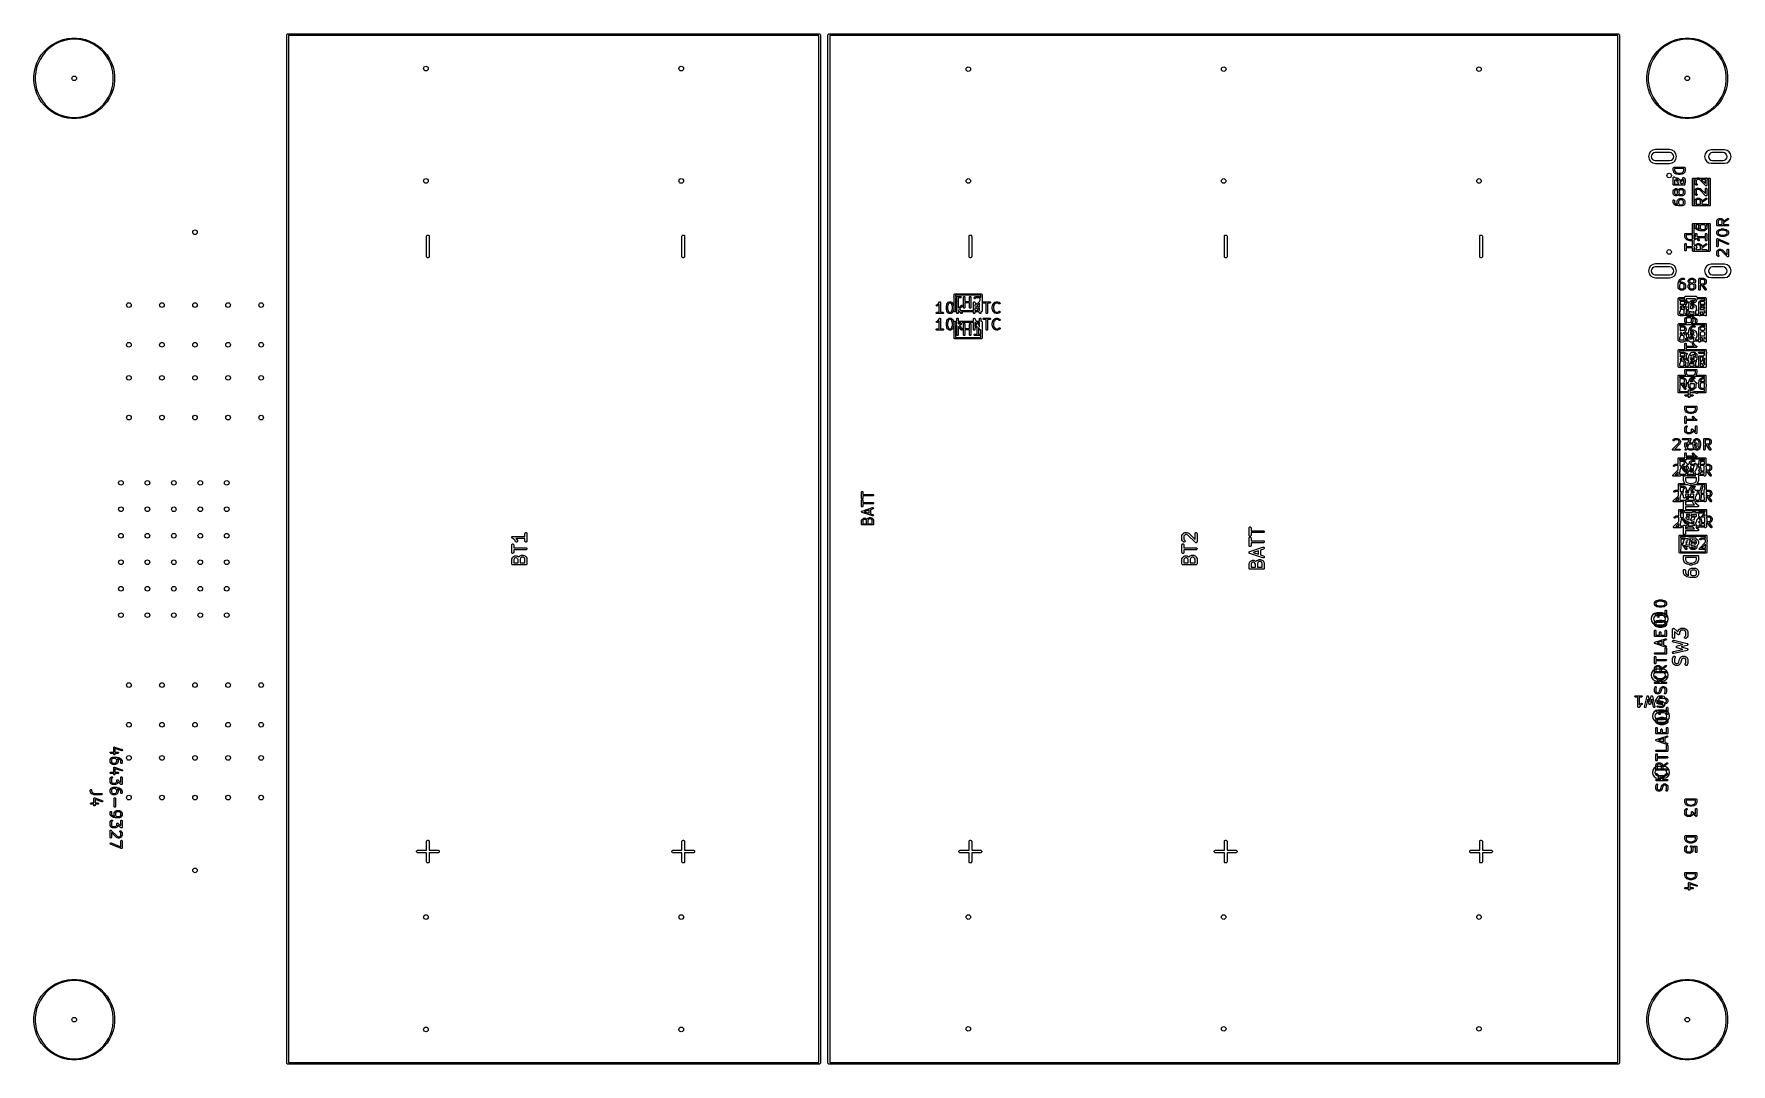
# Model space of a CAD drawing. Header units: inches. Extents: x 0.27 to 5.32, y 0.16 to 3.22.
import ezdxf

# ---------------------------------------------------------------- set-up
doc = ezdxf.new("R2010")
doc.units = ezdxf.units.IN
doc.header["$MEASUREMENT"] = 0
doc.layers.add('BLACK', color=250, linetype='CONTINUOUS')

msp = doc.modelspace()

# ---------------------------------------------------------------- linework, layer by layer
at = {"layer": 'BLACK', "linetype": 'CONTINUOUS'}
for p, q in [((0.31, 3.1795), (0.3205, 3.1879)), ((0.3227, 3.1849), (0.3125, 3.1767)), ((0.3205, 3.1879), (0.3319, 3.1951)), ((0.3337, 3.1918), (0.3227, 3.1849)), ((0.3319, 3.1951), (0.3441, 3.2009)), ((0.3455, 3.1975), (0.3337, 3.1918)), ((0.3441, 3.2009), (0.3568, 3.2054)), ((0.3578, 3.2018), (0.3455, 3.1975)), ((0.3568, 3.2054), (0.3699, 3.2084)), ((0.3705, 3.2047), (0.3578, 3.2018)), ((0.3699, 3.2084), (0.3833, 3.2099)), ((0.3835, 3.2061), (0.3705, 3.2047)), ((0.3833, 3.2099), (0.3967, 3.2099)), ((0.3965, 3.2061), (0.3835, 3.2061)), ((0.4095, 3.2047), (0.3965, 3.2061)), ((0.3967, 3.2099), (0.4101, 3.2084)), ((0.4222, 3.2018), (0.4095, 3.2047)), ((0.4101, 3.2084), (0.4232, 3.2054)), ((0.4345, 3.1975), (0.4222, 3.2018)), ((0.4232, 3.2054), (0.4359, 3.2009)), ((0.4463, 3.1918), (0.4345, 3.1975)), ((0.4359, 3.2009), (0.4481, 3.1951)), ((0.4573, 3.1849), (0.4463, 3.1918)), ((0.4481, 3.1951), (0.4595, 3.1879)), ((0.4675, 3.1767), (0.4573, 3.1849)), ((0.4595, 3.1879), (0.47, 3.1795)), ((1.0223, 3.2195), (1.0225, 3.2205)), ((1.0223, 0.1605), (1.0223, 3.2195)), ((1.0225, 3.2205), (1.0239, 3.2218)), ((1.0239, 3.2218), (1.0248, 3.222)), ((1.0248, 3.222), (2.6079, 3.222)), ((1.0273, 3.217), (1.0273, 0.163)), ((2.6054, 3.217), (1.0273, 3.217)), ((2.6054, 0.163), (2.6054, 3.217)), ((2.6079, 3.222), (2.6089, 3.2218)), ((2.6089, 3.2218), (2.6102, 3.2205)), ((2.6102, 3.2205), (2.6104, 3.2195)), ((2.6104, 3.2195), (2.6104, 0.1605)), ((2.633, 3.2195), (2.6332, 3.2205)), ((2.633, 0.1605), (2.633, 3.2195)), ((2.6332, 3.2205), (2.6345, 3.2218)), ((2.6345, 3.2218), (2.6355, 3.222)), ((2.6355, 3.222), (4.9855, 3.222)), ((2.638, 3.217), (2.638, 0.163)), ((4.983, 3.217), (2.638, 3.217)), ((4.983, 0.163), (4.983, 3.217)), ((4.9855, 3.222), (4.9864, 3.2218)), ((4.9864, 3.2218), (4.9878, 3.2205)), ((4.9878, 3.2205), (4.988, 3.2195)), ((4.988, 3.2195), (4.988, 0.1605)), ((5.11, 3.1795), (5.1205, 3.1879)), ((5.1227, 3.1849), (5.1125, 3.1767)), ((5.1205, 3.1879), (5.1319, 3.1951)), ((5.1337, 3.1918), (5.1227, 3.1849)), ((5.1319, 3.1951), (5.1441, 3.2009)), ((5.1455, 3.1975), (5.1337, 3.1918)), ((5.1441, 3.2009), (5.1568, 3.2054)), ((5.1578, 3.2018), (5.1455, 3.1975)), ((5.1568, 3.2054), (5.1699, 3.2084)), ((5.1705, 3.2047), (5.1578, 3.2018)), ((5.1699, 3.2084), (5.1833, 3.2099)), ((5.1835, 3.2061), (5.1705, 3.2047)), ((5.1833, 3.2099), (5.1967, 3.2099)), ((5.1965, 3.2061), (5.1835, 3.2061)), ((5.2095, 3.2047), (5.1965, 3.2061)), ((5.1967, 3.2099), (5.2101, 3.2084)), ((5.2222, 3.2018), (5.2095, 3.2047)), ((5.2101, 3.2084), (5.2232, 3.2054)), ((5.2345, 3.1975), (5.2222, 3.2018)), ((5.2232, 3.2054), (5.2359, 3.2009)), ((5.2463, 3.1918), (5.2345, 3.1975)), ((5.2359, 3.2009), (5.2481, 3.1951)), ((5.2573, 3.1849), (5.2463, 3.1918)), ((5.2481, 3.1951), (5.2595, 3.1879)), ((5.2675, 3.1767), (5.2573, 3.1849)), ((5.2595, 3.1879), (5.27, 3.1795)), ((0.2746, 3.1232), (0.2791, 3.1359)), ((0.2825, 3.1345), (0.2782, 3.1222)), ((0.2791, 3.1359), (0.2849, 3.1481)), ((0.2882, 3.1463), (0.2825, 3.1345)), ((0.2849, 3.1481), (0.2921, 3.1595)), ((0.2951, 3.1573), (0.2882, 3.1463)), ((0.2921, 3.1595), (0.3005, 3.17)), ((0.3033, 3.1675), (0.2951, 3.1573)), ((0.3005, 3.17), (0.31, 3.1795)), ((0.3125, 3.1767), (0.3033, 3.1675)), ((0.4767, 3.1675), (0.4675, 3.1767)), ((0.47, 3.1795), (0.4795, 3.17)), ((0.4849, 3.1573), (0.4767, 3.1675)), ((0.4795, 3.17), (0.4879, 3.1595)), ((0.4918, 3.1463), (0.4849, 3.1573)), ((0.4879, 3.1595), (0.4951, 3.1481)), ((0.4975, 3.1345), (0.4918, 3.1463)), ((0.4951, 3.1481), (0.5009, 3.1359)), ((0.5018, 3.1222), (0.4975, 3.1345)), ((0.5009, 3.1359), (0.5054, 3.1232)), ((5.0746, 3.1232), (5.0791, 3.1359)), ((5.0825, 3.1345), (5.0782, 3.1222)), ((5.0791, 3.1359), (5.0849, 3.1481)), ((5.0882, 3.1463), (5.0825, 3.1345)), ((5.0849, 3.1481), (5.0921, 3.1595)), ((5.0951, 3.1573), (5.0882, 3.1463)), ((5.0921, 3.1595), (5.1005, 3.17)), ((5.1033, 3.1675), (5.0951, 3.1573)), ((5.1005, 3.17), (5.11, 3.1795)), ((5.1125, 3.1767), (5.1033, 3.1675)), ((5.2767, 3.1675), (5.2675, 3.1767)), ((5.27, 3.1795), (5.2795, 3.17)), ((5.2849, 3.1573), (5.2767, 3.1675)), ((5.2795, 3.17), (5.2879, 3.1595)), ((5.2918, 3.1463), (5.2849, 3.1573)), ((5.2879, 3.1595), (5.2951, 3.1481)), ((5.2975, 3.1345), (5.2918, 3.1463)), ((5.2951, 3.1481), (5.3009, 3.1359)), ((5.3018, 3.1222), (5.2975, 3.1345)), ((5.3009, 3.1359), (5.3054, 3.1232)), ((0.2701, 3.0967), (0.2716, 3.1101)), ((0.2701, 3.0965), (0.2701, 3.0967)), ((0.2701, 3.0833), (0.2701, 3.0965)), ((0.2716, 3.0699), (0.2701, 3.0833)), ((0.2716, 3.1101), (0.2746, 3.1232)), ((0.2753, 3.1095), (0.2739, 3.0965)), ((0.2739, 3.0965), (0.2739, 3.0835)), ((0.2739, 3.0835), (0.2753, 3.0705)), ((0.2782, 3.1222), (0.2753, 3.1095)), ((0.5047, 3.1095), (0.5018, 3.1222)), ((0.5061, 3.0965), (0.5047, 3.1095)), ((0.5047, 3.0705), (0.5061, 3.0835)), ((0.5054, 3.1232), (0.5084, 3.1101)), ((0.5061, 3.0835), (0.5061, 3.0965)), ((0.5084, 3.1101), (0.5099, 3.0967)), ((0.5099, 3.0833), (0.5084, 3.0699)), ((0.5099, 3.0967), (0.5099, 3.0833)), ((5.0701, 3.0967), (5.0716, 3.1101)), ((5.0701, 3.0965), (5.0701, 3.0967)), ((5.0701, 3.0833), (5.0701, 3.0965)), ((5.0716, 3.0699), (5.0701, 3.0833)), ((5.0716, 3.1101), (5.0746, 3.1232)), ((5.0753, 3.1095), (5.0739, 3.0965)), ((5.0739, 3.0965), (5.0739, 3.0835)), ((5.0739, 3.0835), (5.0753, 3.0705)), ((5.0782, 3.1222), (5.0753, 3.1095)), ((5.3047, 3.1095), (5.3018, 3.1222)), ((5.3061, 3.0965), (5.3047, 3.1095)), ((5.3047, 3.0705), (5.3061, 3.0835)), ((5.3054, 3.1232), (5.3084, 3.1101)), ((5.3061, 3.0835), (5.3061, 3.0965)), ((5.3084, 3.1101), (5.3099, 3.0967)), ((5.3099, 3.0833), (5.3084, 3.0699)), ((5.3099, 3.0967), (5.3099, 3.0833)), ((0.2746, 3.0568), (0.2716, 3.0699)), ((0.2791, 3.0441), (0.2746, 3.0568)), ((0.2753, 3.0705), (0.2782, 3.0578)), ((0.2782, 3.0578), (0.2825, 3.0455)), ((0.2849, 3.0319), (0.2791, 3.0441)), ((0.2825, 3.0455), (0.2882, 3.0337)), ((0.2921, 3.0205), (0.2849, 3.0319)), ((0.2882, 3.0337), (0.2951, 3.0227)), ((0.4849, 3.0227), (0.4918, 3.0337)), ((0.4951, 3.0319), (0.4879, 3.0205)), ((0.4918, 3.0337), (0.4975, 3.0455)), ((0.5009, 3.0441), (0.4951, 3.0319)), ((0.4975, 3.0455), (0.5018, 3.0578)), ((0.5054, 3.0568), (0.5009, 3.0441)), ((0.5018, 3.0578), (0.5047, 3.0705)), ((0.5084, 3.0699), (0.5054, 3.0568)), ((5.0746, 3.0568), (5.0716, 3.0699)), ((5.0791, 3.0441), (5.0746, 3.0568)), ((5.0753, 3.0705), (5.0782, 3.0578)), ((5.0782, 3.0578), (5.0825, 3.0455)), ((5.0849, 3.0319), (5.0791, 3.0441)), ((5.0825, 3.0455), (5.0882, 3.0337)), ((5.0921, 3.0205), (5.0849, 3.0319)), ((5.0882, 3.0337), (5.0951, 3.0227)), ((5.2849, 3.0227), (5.2918, 3.0337)), ((5.2951, 3.0319), (5.2879, 3.0205)), ((5.2918, 3.0337), (5.2975, 3.0455)), ((5.3009, 3.0441), (5.2951, 3.0319)), ((5.2975, 3.0455), (5.3018, 3.0578)), ((5.3054, 3.0568), (5.3009, 3.0441)), ((5.3018, 3.0578), (5.3047, 3.0705)), ((5.3084, 3.0699), (5.3054, 3.0568)), ((0.3005, 3.01), (0.2921, 3.0205)), ((0.2951, 3.0227), (0.3033, 3.0125)), ((0.31, 3.0005), (0.3005, 3.01)), ((0.3033, 3.0125), (0.3125, 3.0033)), ((0.3205, 2.9921), (0.31, 3.0005)), ((0.3125, 3.0033), (0.3227, 2.9951)), ((0.3319, 2.9849), (0.3205, 2.9921)), ((0.3227, 2.9951), (0.3337, 2.9882)), ((0.3441, 2.9791), (0.3319, 2.9849)), ((0.3337, 2.9882), (0.3455, 2.9825)), ((0.3455, 2.9825), (0.3578, 2.9782)), ((0.4222, 2.9782), (0.4345, 2.9825)), ((0.4345, 2.9825), (0.4463, 2.9882)), ((0.4481, 2.9849), (0.4359, 2.9791)), ((0.4463, 2.9882), (0.4573, 2.9951)), ((0.4595, 2.9921), (0.4481, 2.9849)), ((0.4573, 2.9951), (0.4675, 3.0033)), ((0.47, 3.0005), (0.4595, 2.9921)), ((0.4675, 3.0033), (0.4767, 3.0125)), ((0.4795, 3.01), (0.47, 3.0005)), ((0.4767, 3.0125), (0.4849, 3.0227)), ((0.4879, 3.0205), (0.4795, 3.01)), ((5.1005, 3.01), (5.0921, 3.0205)), ((5.0951, 3.0227), (5.1033, 3.0125)), ((5.11, 3.0005), (5.1005, 3.01)), ((5.1033, 3.0125), (5.1125, 3.0033)), ((5.1205, 2.9921), (5.11, 3.0005)), ((5.1125, 3.0033), (5.1227, 2.9951)), ((5.1319, 2.9849), (5.1205, 2.9921)), ((5.1227, 2.9951), (5.1337, 2.9882)), ((5.1441, 2.9791), (5.1319, 2.9849)), ((5.1337, 2.9882), (5.1455, 2.9825)), ((5.1455, 2.9825), (5.1578, 2.9782)), ((5.2222, 2.9782), (5.2345, 2.9825)), ((5.2345, 2.9825), (5.2463, 2.9882)), ((5.2481, 2.9849), (5.2359, 2.9791)), ((5.2463, 2.9882), (5.2573, 2.9951)), ((5.2595, 2.9921), (5.2481, 2.9849)), ((5.2573, 2.9951), (5.2675, 3.0033)), ((5.27, 3.0005), (5.2595, 2.9921)), ((5.2675, 3.0033), (5.2767, 3.0125)), ((5.2795, 3.01), (5.27, 3.0005)), ((5.2767, 3.0125), (5.2849, 3.0227)), ((5.2879, 3.0205), (5.2795, 3.01)), ((0.3568, 2.9746), (0.3441, 2.9791)), ((0.3699, 2.9716), (0.3568, 2.9746)), ((0.3578, 2.9782), (0.3705, 2.9753)), ((0.3833, 2.9701), (0.3699, 2.9716)), ((0.3705, 2.9753), (0.3835, 2.9739)), ((0.3967, 2.9701), (0.3833, 2.9701)), ((0.3835, 2.9739), (0.3965, 2.9739)), ((0.3965, 2.9739), (0.4095, 2.9753)), ((0.4101, 2.9716), (0.3967, 2.9701)), ((0.4095, 2.9753), (0.4222, 2.9782)), ((0.4232, 2.9746), (0.4101, 2.9716)), ((0.4359, 2.9791), (0.4232, 2.9746)), ((5.1568, 2.9746), (5.1441, 2.9791)), ((5.1699, 2.9716), (5.1568, 2.9746)), ((5.1578, 2.9782), (5.1705, 2.9753)), ((5.1833, 2.9701), (5.1699, 2.9716)), ((5.1705, 2.9753), (5.1835, 2.9739)), ((5.1967, 2.9701), (5.1833, 2.9701)), ((5.1835, 2.9739), (5.1965, 2.9739)), ((5.1965, 2.9739), (5.2095, 2.9753)), ((5.2101, 2.9716), (5.1967, 2.9701)), ((5.2095, 2.9753), (5.2222, 2.9782)), ((5.2232, 2.9746), (5.2101, 2.9716)), ((5.2359, 2.9791), (5.2232, 2.9746)), ((5.138, 2.8691), (5.0947, 2.8691)), ((5.0947, 2.8455), (5.138, 2.8455)), ((5.137, 2.878), (5.0957, 2.878)), ((5.0957, 2.8367), (5.137, 2.8367)), ((5.3006, 2.877), (5.2613, 2.877)), ((5.2613, 2.8376), (5.3006, 2.8376)), ((5.2967, 2.8691), (5.2652, 2.8691)), ((5.2652, 2.8455), (5.2967, 2.8455)), ((5.1477, 2.7859), (5.1478, 2.7862)), ((5.1477, 2.7858), (5.1477, 2.7859)), ((5.1477, 2.7859), (5.1477, 2.7859)), ((5.1477, 2.7738), (5.1477, 2.7858)), ((5.1478, 2.7862), (5.1478, 2.7865)), ((5.1478, 2.7865), (5.1479, 2.7865)), ((5.1479, 2.7866), (5.1485, 2.7878)), ((5.1479, 2.7865), (5.1479, 2.7866)), ((5.1485, 2.8235), (5.1486, 2.8242)), ((5.1485, 2.816), (5.1485, 2.8235)), ((5.1485, 2.8157), (5.1485, 2.816)), ((5.1486, 2.8154), (5.1485, 2.8157)), ((5.1485, 2.795), (5.1486, 2.7957)), ((5.1485, 2.7878), (5.1485, 2.795)), ((5.1486, 2.8242), (5.1497, 2.8253)), ((5.1501, 2.8109), (5.1486, 2.8154)), ((5.1486, 2.7957), (5.1497, 2.7968)), ((5.1497, 2.8253), (5.1504, 2.8255)), ((5.1497, 2.7968), (5.1512, 2.7968)), ((5.1501, 2.8108), (5.1501, 2.8109)), ((5.1501, 2.8107), (5.1501, 2.8108)), ((5.1503, 2.8105), (5.1501, 2.8107)), ((5.1504, 2.8102), (5.1503, 2.8105)), ((5.1504, 2.8255), (5.1819, 2.8255)), ((5.1505, 2.8102), (5.1504, 2.8102)), ((5.1505, 2.8101), (5.1505, 2.8102)), ((5.1535, 2.8071), (5.1505, 2.8101)), ((5.1512, 2.7968), (5.1518, 2.7964)), ((5.1518, 2.7964), (5.1547, 2.7935)), ((5.18, 2.8215), (5.1524, 2.8215)), ((5.1524, 2.8215), (5.1524, 2.8163)), ((5.1524, 2.8163), (5.1537, 2.8125)), ((5.1528, 2.7876), (5.1524, 2.7869)), ((5.1524, 2.7869), (5.1524, 2.7757)), ((5.1538, 2.7886), (5.1528, 2.7876)), ((5.1538, 2.8069), (5.1535, 2.8071)), ((5.1537, 2.8125), (5.1561, 2.8101)), ((5.1541, 2.8067), (5.1538, 2.8069)), ((5.1539, 2.7887), (5.1538, 2.7886)), ((5.1642, 2.7785), (5.1539, 2.7887)), ((5.1571, 2.8052), (5.1541, 2.8067)), ((5.1547, 2.7935), (5.1548, 2.7935)), ((5.1548, 2.7935), (5.1549, 2.7935)), ((5.1549, 2.7935), (5.1549, 2.7936)), ((5.1549, 2.7936), (5.1552, 2.7936)), ((5.1552, 2.7936), (5.1555, 2.7937)), ((5.1555, 2.7937), (5.1555, 2.7937)), ((5.1555, 2.7937), (5.1556, 2.7937)), ((5.1556, 2.7937), (5.1601, 2.7937)), ((5.1561, 2.8101), (5.1586, 2.8088)), ((5.1573, 2.8052), (5.1571, 2.8052)), ((5.1575, 2.8051), (5.1573, 2.8052)), ((5.1635, 2.8036), (5.1575, 2.8051)), ((5.1597, 2.7898), (5.1584, 2.7898)), ((5.1584, 2.7898), (5.1642, 2.784)), ((5.1586, 2.8088), (5.1642, 2.8075)), ((5.162, 2.7886), (5.1597, 2.7898)), ((5.1601, 2.7937), (5.1602, 2.7937)), ((5.1602, 2.7937), (5.1603, 2.7937)), ((5.1603, 2.7937), (5.1606, 2.7936)), ((5.1606, 2.7936), (5.1609, 2.7936)), ((5.1609, 2.7936), (5.1609, 2.7935)), ((5.1609, 2.7935), (5.161, 2.7935)), ((5.161, 2.7935), (5.164, 2.792)), ((5.163, 2.7876), (5.162, 2.7886)), ((5.1642, 2.7853), (5.163, 2.7876)), ((5.1637, 2.8036), (5.1635, 2.8036)), ((5.1639, 2.8035), (5.1637, 2.8036)), ((5.1684, 2.8035), (5.1639, 2.8035)), ((5.164, 2.792), (5.1643, 2.7918)), ((5.1642, 2.8075), (5.1682, 2.8075)), ((5.1642, 2.784), (5.1642, 2.7853)), ((5.1642, 2.7757), (5.1642, 2.7785)), ((5.1643, 2.7918), (5.1645, 2.7916)), ((5.1645, 2.7916), (5.166, 2.7901)), ((5.166, 2.7901), (5.1662, 2.7899)), ((5.1662, 2.7899), (5.1664, 2.7896)), ((5.1664, 2.7896), (5.1679, 2.7866)), ((5.1679, 2.7866), (5.1679, 2.7865)), ((5.1679, 2.7865), (5.168, 2.7865)), ((5.168, 2.7865), (5.168, 2.7862)), ((5.168, 2.7862), (5.1681, 2.7859)), ((5.1681, 2.785), (5.1778, 2.7918)), ((5.18, 2.7885), (5.1681, 2.7802)), ((5.1681, 2.7859), (5.1681, 2.7859)), ((5.1681, 2.7859), (5.1681, 2.7858)), ((5.1681, 2.7858), (5.1681, 2.785)), ((5.1681, 2.7802), (5.1681, 2.7801)), ((5.1681, 2.7801), (5.1695, 2.7787)), ((5.1682, 2.8075), (5.1737, 2.8088)), ((5.1687, 2.8036), (5.1684, 2.8035)), ((5.1689, 2.8036), (5.1687, 2.8036)), ((5.1749, 2.8051), (5.1689, 2.8036)), ((5.1695, 2.7787), (5.1733, 2.7775)), ((5.1737, 2.8088), (5.1763, 2.8101)), ((5.1751, 2.8052), (5.1749, 2.8051)), ((5.1753, 2.8052), (5.1751, 2.8052)), ((5.1783, 2.8067), (5.1753, 2.8052)), ((5.1755, 2.7775), (5.1778, 2.7786)), ((5.1763, 2.8101), (5.1787, 2.8125)), ((5.1771, 2.7942), (5.1782, 2.7953)), ((5.1771, 2.7927), (5.1771, 2.7942)), ((5.1775, 2.7921), (5.1771, 2.7927)), ((5.1778, 2.7918), (5.1775, 2.7921)), ((5.1778, 2.7786), (5.1788, 2.7797)), ((5.1782, 2.7953), (5.1797, 2.7953)), ((5.1786, 2.8069), (5.1783, 2.8067)), ((5.1788, 2.8071), (5.1786, 2.8069)), ((5.1787, 2.8125), (5.18, 2.8163)), ((5.1818, 2.8101), (5.1788, 2.8071)), ((5.1788, 2.7797), (5.18, 2.782)), ((5.1797, 2.7953), (5.1803, 2.7949)), ((5.18, 2.8163), (5.18, 2.8215)), ((5.18, 2.782), (5.18, 2.7885)), ((5.18, 2.7885), (5.18, 2.7885)), ((5.1803, 2.7949), (5.1817, 2.7935)), ((5.1817, 2.7935), (5.1822, 2.7934)), ((5.1819, 2.8102), (5.1818, 2.8101)), ((5.1819, 2.8255), (5.1827, 2.8253)), ((5.1821, 2.8105), (5.1819, 2.8102)), ((5.1819, 2.8102), (5.1819, 2.8102)), ((5.1822, 2.7776), (5.182, 2.7774)), ((5.1823, 2.8107), (5.1821, 2.8105)), ((5.1822, 2.7934), (5.1831, 2.7922)), ((5.1837, 2.7806), (5.1822, 2.7776)), ((5.1838, 2.8154), (5.1823, 2.8109)), ((5.1823, 2.8109), (5.1823, 2.8108)), ((5.1823, 2.8108), (5.1823, 2.8107)), ((5.1827, 2.8253), (5.1838, 2.8242)), ((5.1831, 2.7922), (5.1829, 2.7914)), ((5.1829, 2.7914), (5.1837, 2.7899)), ((5.1837, 2.7899), (5.1837, 2.7898)), ((5.1837, 2.7898), (5.1838, 2.7897)), ((5.1838, 2.7807), (5.1837, 2.7807)), ((5.1837, 2.7807), (5.1837, 2.7806)), ((5.1838, 2.8242), (5.1839, 2.8235)), ((5.1839, 2.816), (5.1838, 2.8157)), ((5.1838, 2.8157), (5.1838, 2.8154)), ((5.1838, 2.7897), (5.1838, 2.7894)), ((5.1838, 2.7894), (5.1839, 2.7891)), ((5.1839, 2.7813), (5.1838, 2.781)), ((5.1838, 2.781), (5.1838, 2.7807)), ((5.1839, 2.8235), (5.1839, 2.816)), ((5.1839, 2.7891), (5.1839, 2.7891)), ((5.1839, 2.7891), (5.1839, 2.789)), ((5.1839, 2.789), (5.1839, 2.7815)), ((5.1839, 2.7815), (5.1839, 2.7814)), ((5.1839, 2.7814), (5.1839, 2.7813)), ((5.2052, 2.7914), (5.2053, 2.7921)), ((5.2052, 2.7126), (5.2052, 2.7914)), ((5.2053, 2.7921), (5.2064, 2.7932)), ((5.2064, 2.7932), (5.2071, 2.7933)), ((5.2071, 2.7933), (5.2194, 2.7933)), ((5.2142, 2.7894), (5.2091, 2.7894)), ((5.2091, 2.7894), (5.2091, 2.7146)), ((5.2126, 2.7859), (5.2127, 2.7862)), ((5.2126, 2.7858), (5.2127, 2.7859)), ((5.2127, 2.7859), (5.2126, 2.7859)), ((5.2126, 2.7783), (5.2126, 2.7858)), ((5.2127, 2.7782), (5.2126, 2.7783)), ((5.2126, 2.7781), (5.2127, 2.7782)), ((5.2127, 2.7778), (5.2126, 2.7781)), ((5.2127, 2.7862), (5.2128, 2.7865)), ((5.2128, 2.7775), (5.2127, 2.7778)), ((5.2128, 2.7866), (5.2142, 2.7894)), ((5.2128, 2.7865), (5.2128, 2.7866)), ((5.2128, 2.7865), (5.2128, 2.7865)), ((5.2177, 2.7876), (5.2166, 2.7853)), ((5.2166, 2.7853), (5.2166, 2.7787)), ((5.2166, 2.7787), (5.2177, 2.7764)), ((5.2188, 2.7886), (5.2177, 2.7876)), ((5.2203, 2.7894), (5.2188, 2.7886)), ((5.2194, 2.7933), (5.2197, 2.7935)), ((5.2197, 2.7935), (5.2198, 2.7935)), ((5.2198, 2.7935), (5.2198, 2.7936)), ((5.2198, 2.7936), (5.2202, 2.7936)), ((5.2202, 2.7936), (5.2205, 2.7937)), ((5.2244, 2.7894), (5.2203, 2.7894)), ((5.2205, 2.7937), (5.2205, 2.7937)), ((5.2205, 2.7937), (5.2206, 2.7937)), ((5.2206, 2.7937), (5.2236, 2.7937)), ((5.2236, 2.7937), (5.2239, 2.7937)), ((5.2239, 2.7937), (5.2242, 2.7936)), ((5.2242, 2.7936), (5.225, 2.7933)), ((5.227, 2.7885), (5.2244, 2.7894)), ((5.225, 2.7933), (5.2451, 2.7933)), ((5.2447, 2.7709), (5.227, 2.7885)), ((5.2317, 2.7894), (5.2441, 2.777)), ((5.2441, 2.7894), (5.2317, 2.7894)), ((5.2441, 2.777), (5.2441, 2.7894)), ((5.2451, 2.7933), (5.2453, 2.7936)), ((5.2453, 2.7936), (5.2469, 2.7936)), ((5.2469, 2.7936), (5.2471, 2.7933)), ((5.2471, 2.7933), (5.2563, 2.7933)), ((5.2481, 2.7894), (5.2481, 2.7723)), ((5.2544, 2.7894), (5.2481, 2.7894)), ((5.2544, 2.7146), (5.2544, 2.7894)), ((5.2563, 2.7933), (5.2571, 2.7932)), ((5.2571, 2.7932), (5.2582, 2.7921)), ((5.2582, 2.7921), (5.2583, 2.7914)), ((5.2583, 2.7914), (5.2583, 2.7126)), ((5.1478, 2.773), (5.1477, 2.7738)), ((5.1477, 2.7544), (5.1478, 2.7547)), ((5.1477, 2.7543), (5.1477, 2.7544)), ((5.1477, 2.7544), (5.1477, 2.7544)), ((5.1477, 2.7483), (5.1477, 2.7543)), ((5.1477, 2.7482), (5.1477, 2.7483)), ((5.1477, 2.7481), (5.1477, 2.7482)), ((5.1478, 2.7478), (5.1477, 2.7481)), ((5.1477, 2.7273), (5.1478, 2.728)), ((5.1477, 2.7213), (5.1477, 2.7273)), ((5.1489, 2.7719), (5.1478, 2.773)), ((5.1478, 2.7547), (5.1478, 2.755)), ((5.1478, 2.755), (5.1479, 2.755)), ((5.1478, 2.7475), (5.1478, 2.7478)), ((5.1479, 2.7475), (5.1478, 2.7475)), ((5.1478, 2.728), (5.1489, 2.7291)), ((5.1479, 2.7551), (5.1494, 2.7581)), ((5.1479, 2.755), (5.1479, 2.7551)), ((5.1479, 2.7474), (5.1479, 2.7475)), ((5.1494, 2.7444), (5.1479, 2.7474)), ((5.1496, 2.7718), (5.1489, 2.7719)), ((5.1489, 2.7291), (5.1504, 2.7291)), ((5.1494, 2.7581), (5.1496, 2.7584)), ((5.1496, 2.7441), (5.1494, 2.7444)), ((5.1811, 2.7718), (5.1496, 2.7718)), ((5.1496, 2.7584), (5.1497, 2.7586)), ((5.1497, 2.7439), (5.1496, 2.7441)), ((5.1497, 2.7586), (5.1512, 2.7601)), ((5.1512, 2.7424), (5.1497, 2.7439)), ((5.1504, 2.7291), (5.1515, 2.728)), ((5.1512, 2.7601), (5.1515, 2.7603)), ((5.1515, 2.7422), (5.1512, 2.7424)), ((5.1515, 2.7603), (5.1518, 2.7605)), ((5.1518, 2.742), (5.1515, 2.7422)), ((5.1515, 2.728), (5.1516, 2.7273)), ((5.1528, 2.7561), (5.1516, 2.7538)), ((5.1516, 2.7538), (5.1516, 2.7487)), ((5.1516, 2.7487), (5.1528, 2.7464)), ((5.1516, 2.7273), (5.1516, 2.7217)), ((5.1518, 2.7605), (5.1548, 2.762)), ((5.1548, 2.7405), (5.1518, 2.742)), ((5.1524, 2.7757), (5.1642, 2.7757)), ((5.1538, 2.7571), (5.1528, 2.7561)), ((5.1528, 2.7464), (5.1538, 2.7454)), ((5.1561, 2.7583), (5.1538, 2.7571)), ((5.1538, 2.7454), (5.1561, 2.7442)), ((5.1548, 2.762), (5.1549, 2.762)), ((5.1549, 2.7405), (5.1548, 2.7405)), ((5.1549, 2.762), (5.1549, 2.7621)), ((5.1549, 2.7621), (5.1552, 2.7621)), ((5.1549, 2.7404), (5.1549, 2.7405)), ((5.1552, 2.7404), (5.1549, 2.7404)), ((5.1552, 2.7621), (5.1555, 2.7622)), ((5.1555, 2.7403), (5.1552, 2.7404)), ((5.1555, 2.7622), (5.1555, 2.7622)), ((5.1555, 2.7622), (5.1556, 2.7622)), ((5.1556, 2.7403), (5.1555, 2.7403)), ((5.1555, 2.7403), (5.1555, 2.7403)), ((5.1556, 2.7622), (5.1571, 2.7622)), ((5.1571, 2.7403), (5.1556, 2.7403)), ((5.1567, 2.7583), (5.1561, 2.7583)), ((5.1561, 2.7442), (5.1567, 2.7442)), ((5.159, 2.7571), (5.1567, 2.7583)), ((5.1567, 2.7442), (5.159, 2.7454)), ((5.1571, 2.7622), (5.1572, 2.7622)), ((5.1572, 2.7403), (5.1571, 2.7403)), ((5.1572, 2.7622), (5.1573, 2.7622)), ((5.1573, 2.7403), (5.1572, 2.7403)), ((5.1573, 2.7622), (5.1576, 2.7621)), ((5.1576, 2.7404), (5.1573, 2.7403)), ((5.1576, 2.7621), (5.1579, 2.7621)), ((5.1579, 2.7404), (5.1576, 2.7404)), ((5.1579, 2.7621), (5.1579, 2.762)), ((5.1579, 2.762), (5.158, 2.762)), ((5.158, 2.7405), (5.1579, 2.7405)), ((5.1579, 2.7405), (5.1579, 2.7404)), ((5.158, 2.762), (5.161, 2.7605)), ((5.161, 2.742), (5.158, 2.7405)), ((5.16, 2.7561), (5.159, 2.7571)), ((5.159, 2.7454), (5.16, 2.7464)), ((5.1599, 2.7251), (5.1614, 2.7281)), ((5.1612, 2.7538), (5.16, 2.7561)), ((5.16, 2.7464), (5.1612, 2.7487)), ((5.161, 2.7605), (5.1613, 2.7603)), ((5.1613, 2.7422), (5.161, 2.742)), ((5.1612, 2.7487), (5.1612, 2.7538)), ((5.1613, 2.7603), (5.1615, 2.7601)), ((5.1615, 2.7424), (5.1613, 2.7422)), ((5.1614, 2.7281), (5.1616, 2.7284)), ((5.1615, 2.7601), (5.163, 2.7586)), ((5.163, 2.7439), (5.1615, 2.7424)), ((5.1616, 2.7284), (5.1617, 2.7287)), ((5.1617, 2.7287), (5.1632, 2.7302)), ((5.163, 2.7586), (5.1631, 2.7585)), ((5.1631, 2.744), (5.163, 2.7439)), ((5.1631, 2.7585), (5.1632, 2.7586)), ((5.1632, 2.7439), (5.1631, 2.744)), ((5.1632, 2.7586), (5.1647, 2.7601)), ((5.1647, 2.7424), (5.1632, 2.7439)), ((5.1632, 2.7302), (5.1635, 2.7303)), ((5.1635, 2.7303), (5.1638, 2.7305)), ((5.1638, 2.7305), (5.1668, 2.732)), ((5.1647, 2.7601), (5.165, 2.7603)), ((5.165, 2.7422), (5.1647, 2.7424)), ((5.1658, 2.7271), (5.1648, 2.7261)), ((5.165, 2.7603), (5.1653, 2.7605)), ((5.1653, 2.742), (5.165, 2.7422)), ((5.1663, 2.7561), (5.1651, 2.7538)), ((5.1651, 2.7538), (5.1651, 2.7487)), ((5.1651, 2.7487), (5.1663, 2.7464)), ((5.1653, 2.7605), (5.1683, 2.762)), ((5.1683, 2.7405), (5.1653, 2.742)), ((5.1681, 2.7283), (5.1658, 2.7271)), ((5.1673, 2.7571), (5.1663, 2.7561)), ((5.1663, 2.7464), (5.1673, 2.7454)), ((5.1668, 2.732), (5.1669, 2.732)), ((5.1669, 2.732), (5.1669, 2.7321)), ((5.1669, 2.7321), (5.1672, 2.7321)), ((5.1672, 2.7321), (5.1675, 2.7322)), ((5.1696, 2.7583), (5.1673, 2.7571)), ((5.1673, 2.7454), (5.1696, 2.7442)), ((5.1675, 2.7322), (5.1675, 2.7322)), ((5.1675, 2.7322), (5.1676, 2.7322)), ((5.1676, 2.7322), (5.1751, 2.7322)), ((5.1747, 2.7283), (5.1681, 2.7283)), ((5.1683, 2.762), (5.1684, 2.762)), ((5.1684, 2.7405), (5.1683, 2.7405)), ((5.1684, 2.762), (5.1684, 2.7621)), ((5.1684, 2.7621), (5.1687, 2.7621)), ((5.1684, 2.7404), (5.1684, 2.7405)), ((5.1687, 2.7404), (5.1684, 2.7404)), ((5.1687, 2.7621), (5.169, 2.7622)), ((5.169, 2.7403), (5.1687, 2.7404)), ((5.169, 2.7622), (5.169, 2.7622)), ((5.169, 2.7622), (5.1691, 2.7622)), ((5.1691, 2.7403), (5.169, 2.7403)), ((5.169, 2.7403), (5.169, 2.7403)), ((5.1691, 2.7622), (5.1751, 2.7622)), ((5.1751, 2.7403), (5.1691, 2.7403)), ((5.1747, 2.7583), (5.1696, 2.7583)), ((5.1696, 2.7442), (5.1747, 2.7442)), ((5.1733, 2.7775), (5.1755, 2.7775)), ((5.177, 2.7571), (5.1747, 2.7583)), ((5.1747, 2.7442), (5.177, 2.7454)), ((5.177, 2.7271), (5.1747, 2.7283)), ((5.1751, 2.7622), (5.1752, 2.7622)), ((5.1752, 2.7403), (5.1751, 2.7403)), ((5.1751, 2.7322), (5.1752, 2.7322)), ((5.1752, 2.7622), (5.1753, 2.7622)), ((5.1753, 2.7403), (5.1752, 2.7403)), ((5.1752, 2.7322), (5.1753, 2.7322)), ((5.1753, 2.7622), (5.1756, 2.7621)), ((5.1756, 2.7404), (5.1753, 2.7403)), ((5.1753, 2.7322), (5.1756, 2.7321)), ((5.1756, 2.7621), (5.1759, 2.7621)), ((5.1759, 2.7404), (5.1756, 2.7404)), ((5.1756, 2.7321), (5.1759, 2.7321)), ((5.1759, 2.7621), (5.1759, 2.762)), ((5.1759, 2.762), (5.176, 2.762)), ((5.176, 2.7405), (5.1759, 2.7405)), ((5.1759, 2.7405), (5.1759, 2.7404)), ((5.1759, 2.7321), (5.1759, 2.732)), ((5.1759, 2.732), (5.176, 2.732)), ((5.176, 2.762), (5.179, 2.7605)), ((5.179, 2.742), (5.176, 2.7405)), ((5.176, 2.732), (5.179, 2.7305)), ((5.178, 2.7561), (5.177, 2.7571)), ((5.177, 2.7454), (5.178, 2.7464)), ((5.178, 2.7261), (5.177, 2.7271)), ((5.1792, 2.7538), (5.178, 2.7561)), ((5.178, 2.7464), (5.1792, 2.7487)), ((5.179, 2.7605), (5.1793, 2.7603)), ((5.1793, 2.7422), (5.179, 2.742)), ((5.179, 2.7305), (5.1793, 2.7303)), ((5.1792, 2.7487), (5.1792, 2.7538)), ((5.1793, 2.7603), (5.1795, 2.7601)), ((5.1795, 2.7424), (5.1793, 2.7422)), ((5.1793, 2.7303), (5.1795, 2.7302)), ((5.1795, 2.7601), (5.181, 2.7586)), ((5.181, 2.7439), (5.1795, 2.7424)), ((5.1795, 2.7302), (5.181, 2.7287)), ((5.1818, 2.7771), (5.1805, 2.7757)), ((5.1805, 2.7757), (5.1811, 2.7757)), ((5.181, 2.7586), (5.1812, 2.7584)), ((5.1812, 2.7441), (5.181, 2.7439)), ((5.181, 2.7287), (5.1812, 2.7284)), ((5.1811, 2.7757), (5.1819, 2.7756)), ((5.1819, 2.7719), (5.1811, 2.7718)), ((5.1812, 2.7584), (5.1814, 2.7581)), ((5.1814, 2.7444), (5.1812, 2.7441)), ((5.1812, 2.7284), (5.1814, 2.7281)), ((5.1814, 2.7581), (5.1829, 2.7551)), ((5.1829, 2.7474), (5.1814, 2.7444)), ((5.1814, 2.7281), (5.1829, 2.7251)), ((5.182, 2.7774), (5.1818, 2.7771)), ((5.1819, 2.7756), (5.183, 2.7745)), ((5.183, 2.773), (5.1819, 2.7719)), ((5.1829, 2.7551), (5.1829, 2.755)), ((5.1829, 2.755), (5.183, 2.755)), ((5.183, 2.7475), (5.1829, 2.7475)), ((5.1829, 2.7475), (5.1829, 2.7474)), ((5.183, 2.7745), (5.183, 2.773)), ((5.183, 2.755), (5.183, 2.7547)), ((5.183, 2.7547), (5.1831, 2.7544)), ((5.1831, 2.7481), (5.183, 2.7478)), ((5.183, 2.7478), (5.183, 2.7475)), ((5.1831, 2.7544), (5.1831, 2.7544)), ((5.1831, 2.7544), (5.1831, 2.7543)), ((5.1831, 2.7543), (5.1831, 2.7483)), ((5.1831, 2.7483), (5.1831, 2.7482)), ((5.1831, 2.7482), (5.1831, 2.7481)), ((5.2126, 2.7559), (5.2127, 2.7562)), ((5.2126, 2.7558), (5.2127, 2.7559)), ((5.2127, 2.7559), (5.2126, 2.7559)), ((5.2126, 2.7483), (5.2126, 2.7558)), ((5.2127, 2.7482), (5.2126, 2.7483)), ((5.2126, 2.7481), (5.2127, 2.7482)), ((5.2127, 2.7478), (5.2126, 2.7481)), ((5.2127, 2.7562), (5.2128, 2.7565)), ((5.2128, 2.7475), (5.2127, 2.7478)), ((5.2128, 2.7774), (5.2128, 2.7775)), ((5.2128, 2.7775), (5.2128, 2.7775)), ((5.2143, 2.7744), (5.2128, 2.7774)), ((5.2128, 2.7566), (5.2143, 2.7596)), ((5.2128, 2.7565), (5.2128, 2.7566)), ((5.2128, 2.7565), (5.2128, 2.7565)), ((5.2128, 2.7474), (5.2128, 2.7475)), ((5.2128, 2.7475), (5.2128, 2.7475)), ((5.2143, 2.7444), (5.2128, 2.7474)), ((5.2128, 2.7266), (5.2143, 2.7296)), ((5.2145, 2.7741), (5.2143, 2.7744)), ((5.2143, 2.7596), (5.2145, 2.7599)), ((5.2145, 2.7441), (5.2143, 2.7444)), ((5.2143, 2.7296), (5.2145, 2.7299)), ((5.2147, 2.7739), (5.2145, 2.7741)), ((5.2145, 2.7599), (5.2147, 2.7601)), ((5.2147, 2.7439), (5.2145, 2.7441)), ((5.2145, 2.7299), (5.2147, 2.7302)), ((5.2162, 2.7724), (5.2147, 2.7739)), ((5.2147, 2.7601), (5.2162, 2.7616)), ((5.2162, 2.7424), (5.2147, 2.7439)), ((5.2147, 2.7302), (5.2162, 2.7317)), ((5.2168, 2.7719), (5.2162, 2.7724)), ((5.2162, 2.7616), (5.2165, 2.7618)), ((5.2168, 2.7419), (5.2162, 2.7424)), ((5.2162, 2.7317), (5.2165, 2.7318)), ((5.2165, 2.7618), (5.2167, 2.762)), ((5.2165, 2.7318), (5.2167, 2.732)), ((5.2177, 2.7576), (5.2166, 2.7553)), ((5.2166, 2.7553), (5.2166, 2.7487)), ((5.2166, 2.7487), (5.2177, 2.7464)), ((5.2177, 2.7276), (5.2166, 2.7253)), ((5.2167, 2.762), (5.2197, 2.7635)), ((5.2167, 2.732), (5.2197, 2.7335)), ((5.2184, 2.7719), (5.2168, 2.7719)), ((5.2184, 2.7419), (5.2168, 2.7419)), ((5.2177, 2.7764), (5.219, 2.7751)), ((5.2188, 2.7586), (5.2177, 2.7576)), ((5.2177, 2.7464), (5.219, 2.7452)), ((5.2188, 2.7286), (5.2177, 2.7276)), ((5.2194, 2.773), (5.2184, 2.7719)), ((5.2194, 2.743), (5.2184, 2.7419)), ((5.2211, 2.7598), (5.2188, 2.7586)), ((5.2211, 2.7298), (5.2188, 2.7286)), ((5.219, 2.7751), (5.2194, 2.7745)), ((5.219, 2.7452), (5.2194, 2.7445)), ((5.2194, 2.7745), (5.2194, 2.773)), ((5.2194, 2.7445), (5.2194, 2.743)), ((5.2197, 2.7635), (5.2198, 2.7635)), ((5.2197, 2.7335), (5.2198, 2.7335)), ((5.2198, 2.7635), (5.2198, 2.7636)), ((5.2198, 2.7636), (5.2202, 2.7636)), ((5.2198, 2.7335), (5.2198, 2.7336)), ((5.2198, 2.7336), (5.2202, 2.7336)), ((5.2202, 2.7636), (5.2205, 2.7637)), ((5.2202, 2.7336), (5.2205, 2.7337)), ((5.2205, 2.7637), (5.2205, 2.7637)), ((5.2205, 2.7637), (5.2206, 2.7637)), ((5.2205, 2.7337), (5.2205, 2.7337)), ((5.2205, 2.7337), (5.2206, 2.7337)), ((5.2206, 2.7637), (5.2236, 2.7637)), ((5.2206, 2.7337), (5.2251, 2.7337)), ((5.2233, 2.7598), (5.2211, 2.7598)), ((5.2246, 2.7298), (5.2211, 2.7298)), ((5.227, 2.7585), (5.2233, 2.7598)), ((5.2236, 2.7637), (5.2239, 2.7637)), ((5.2239, 2.7637), (5.2242, 2.7636)), ((5.2242, 2.7636), (5.2287, 2.7621)), ((5.2269, 2.7286), (5.2246, 2.7298)), ((5.2251, 2.7337), (5.2252, 2.7337)), ((5.2252, 2.7337), (5.2252, 2.7337)), ((5.2252, 2.7337), (5.2255, 2.7336)), ((5.2255, 2.7336), (5.2259, 2.7336)), ((5.2259, 2.7336), (5.2259, 2.7335)), ((5.2259, 2.7335), (5.226, 2.7335)), ((5.226, 2.7335), (5.229, 2.732)), ((5.228, 2.7276), (5.2269, 2.7286)), ((5.2447, 2.7409), (5.227, 2.7585)), ((5.2291, 2.7253), (5.228, 2.7276)), ((5.2287, 2.7621), (5.2288, 2.7621)), ((5.2288, 2.7621), (5.2289, 2.7621)), ((5.2289, 2.7621), (5.2291, 2.7619)), ((5.229, 2.732), (5.2292, 2.7318)), ((5.2291, 2.7619), (5.2294, 2.7617)), ((5.2292, 2.7318), (5.2295, 2.7317)), ((5.2294, 2.7617), (5.2294, 2.7617)), ((5.2294, 2.7617), (5.2295, 2.7616)), ((5.2295, 2.7616), (5.2441, 2.747)), ((5.2295, 2.7317), (5.231, 2.7302)), ((5.231, 2.7302), (5.2312, 2.7299)), ((5.2312, 2.7299), (5.2314, 2.7296)), ((5.2314, 2.7296), (5.2329, 2.7266)), ((5.2331, 2.725), (5.245, 2.7334)), ((5.2472, 2.7301), (5.2331, 2.7202)), ((5.2441, 2.7618), (5.2443, 2.7625)), ((5.2441, 2.747), (5.2441, 2.7618)), ((5.2443, 2.7625), (5.2453, 2.7636)), ((5.2453, 2.7704), (5.2447, 2.7709)), ((5.2453, 2.7404), (5.2447, 2.7409)), ((5.245, 2.7334), (5.2457, 2.7337)), ((5.2469, 2.7704), (5.2453, 2.7704)), ((5.2453, 2.7636), (5.2469, 2.7636)), ((5.2469, 2.7404), (5.2453, 2.7404)), ((5.2457, 2.7337), (5.2472, 2.7334)), ((5.2479, 2.7715), (5.2469, 2.7704)), ((5.2469, 2.7636), (5.2479, 2.7625)), ((5.2479, 2.7415), (5.2469, 2.7404)), ((5.2472, 2.7334), (5.248, 2.7322)), ((5.2478, 2.7307), (5.2472, 2.7301)), ((5.248, 2.7322), (5.2478, 2.7307)), ((5.2481, 2.7723), (5.2479, 2.7715)), ((5.2479, 2.7625), (5.2481, 2.7618)), ((5.2481, 2.7423), (5.2479, 2.7415)), ((5.2481, 2.7618), (5.2481, 2.7423)), ((5.1477, 2.7212), (5.1477, 2.7213)), ((5.1477, 2.7211), (5.1477, 2.7212)), ((5.1478, 2.7208), (5.1477, 2.7211)), ((5.1478, 2.7205), (5.1478, 2.7208)), ((5.1479, 2.7205), (5.1478, 2.7205)), ((5.1479, 2.7204), (5.1479, 2.7205)), ((5.1494, 2.7174), (5.1479, 2.7204)), ((5.1496, 2.7171), (5.1494, 2.7174)), ((5.1497, 2.7169), (5.1496, 2.7171)), ((5.1512, 2.7154), (5.1497, 2.7169)), ((5.1514, 2.7153), (5.1512, 2.7154)), ((5.1515, 2.7151), (5.1514, 2.7153)), ((5.156, 2.7121), (5.1515, 2.7151)), ((5.1516, 2.7217), (5.1528, 2.7194)), ((5.1528, 2.7194), (5.1539, 2.7183)), ((5.1539, 2.7183), (5.1579, 2.7156)), ((5.1564, 2.712), (5.156, 2.7121)), ((5.1567, 2.7119), (5.1564, 2.712)), ((5.1627, 2.7104), (5.1567, 2.7119)), ((5.1579, 2.7156), (5.1612, 2.7148)), ((5.1597, 2.7244), (5.1598, 2.7247)), ((5.1597, 2.7243), (5.1597, 2.7244)), ((5.1597, 2.7244), (5.1597, 2.7244)), ((5.1597, 2.7183), (5.1597, 2.7243)), ((5.1597, 2.7182), (5.1597, 2.7183)), ((5.1597, 2.7181), (5.1597, 2.7182)), ((5.1598, 2.7178), (5.1597, 2.7181)), ((5.1598, 2.7247), (5.1598, 2.725)), ((5.1598, 2.725), (5.1599, 2.725)), ((5.1598, 2.7175), (5.1598, 2.7178)), ((5.1599, 2.7175), (5.1598, 2.7175)), ((5.1599, 2.725), (5.1599, 2.7251)), ((5.1599, 2.7174), (5.1599, 2.7175)), ((5.1612, 2.7148), (5.1599, 2.7174)), ((5.1629, 2.7103), (5.1627, 2.7104)), ((5.1631, 2.7103), (5.1629, 2.7103)), ((5.1751, 2.7103), (5.1631, 2.7103)), ((5.1648, 2.7261), (5.1636, 2.7238)), ((5.1636, 2.7238), (5.1636, 2.7187)), ((5.1636, 2.7187), (5.1648, 2.7164)), ((5.1648, 2.7164), (5.1658, 2.7154)), ((5.1658, 2.7154), (5.1681, 2.7142)), ((5.1681, 2.7142), (5.1747, 2.7142)), ((5.1747, 2.7142), (5.177, 2.7154)), ((5.1752, 2.7103), (5.1751, 2.7103)), ((5.1753, 2.7103), (5.1752, 2.7103)), ((5.1756, 2.7104), (5.1753, 2.7103)), ((5.1759, 2.7104), (5.1756, 2.7104)), ((5.176, 2.7105), (5.1759, 2.7105)), ((5.1759, 2.7105), (5.1759, 2.7104)), ((5.179, 2.712), (5.176, 2.7105)), ((5.177, 2.7154), (5.178, 2.7164)), ((5.1792, 2.7238), (5.178, 2.7261)), ((5.178, 2.7164), (5.1792, 2.7187)), ((5.1793, 2.7122), (5.179, 2.712)), ((5.1792, 2.7187), (5.1792, 2.7238)), ((5.1795, 2.7124), (5.1793, 2.7122)), ((5.181, 2.7139), (5.1795, 2.7124)), ((5.1812, 2.7141), (5.181, 2.7139)), ((5.1814, 2.7144), (5.1812, 2.7141)), ((5.1829, 2.7174), (5.1814, 2.7144)), ((5.1829, 2.7251), (5.1829, 2.725)), ((5.1829, 2.725), (5.183, 2.725)), ((5.183, 2.7175), (5.1829, 2.7175)), ((5.1829, 2.7175), (5.1829, 2.7174)), ((5.183, 2.725), (5.183, 2.7247)), ((5.183, 2.7247), (5.1831, 2.7244)), ((5.1831, 2.7181), (5.183, 2.7178)), ((5.183, 2.7178), (5.183, 2.7175)), ((5.1831, 2.7244), (5.1831, 2.7244)), ((5.1831, 2.7244), (5.1831, 2.7243)), ((5.1831, 2.7243), (5.1831, 2.7183)), ((5.1831, 2.7183), (5.1831, 2.7182)), ((5.1831, 2.7182), (5.1831, 2.7181)), ((5.2053, 2.7119), (5.2052, 2.7126)), ((5.2064, 2.7108), (5.2053, 2.7119)), ((5.2071, 2.7107), (5.2064, 2.7108)), ((5.2563, 2.7107), (5.2071, 2.7107)), ((5.2091, 2.7146), (5.2126, 2.7146)), ((5.2126, 2.7259), (5.2127, 2.7262)), ((5.2126, 2.7258), (5.2127, 2.7259)), ((5.2127, 2.7259), (5.2126, 2.7259)), ((5.2126, 2.7146), (5.2126, 2.7258)), ((5.2127, 2.7262), (5.2128, 2.7265)), ((5.2128, 2.7265), (5.2128, 2.7266)), ((5.2128, 2.7265), (5.2128, 2.7265)), ((5.2166, 2.7253), (5.2166, 2.7157)), ((5.2166, 2.7157), (5.2291, 2.7157)), ((5.2291, 2.7157), (5.2291, 2.7253)), ((5.2329, 2.7266), (5.2329, 2.7265)), ((5.2329, 2.7265), (5.2329, 2.7265)), ((5.2329, 2.7265), (5.233, 2.7262)), ((5.233, 2.7262), (5.2331, 2.7259)), ((5.2331, 2.7259), (5.233, 2.7259)), ((5.233, 2.7259), (5.2331, 2.7258)), ((5.2331, 2.7258), (5.2331, 2.725)), ((5.2331, 2.7202), (5.2331, 2.7157)), ((5.2331, 2.7157), (5.2461, 2.7157)), ((5.2461, 2.7157), (5.2469, 2.7156)), ((5.2469, 2.7156), (5.2478, 2.7146)), ((5.2478, 2.7146), (5.2544, 2.7146)), ((5.2571, 2.7108), (5.2563, 2.7107)), ((5.2582, 2.7119), (5.2571, 2.7108)), ((5.2583, 2.7126), (5.2582, 2.7119)), ((5.1829, 2.6266), (5.1831, 2.6274)), ((5.1829, 2.6191), (5.1829, 2.6266)), ((5.1831, 2.6274), (5.1841, 2.6285)), ((5.1841, 2.6285), (5.1849, 2.6286)), ((5.1849, 2.6286), (5.2052, 2.6286)), ((5.2052, 2.656), (5.2053, 2.6568)), ((5.2052, 2.6286), (5.2052, 2.656)), ((5.2053, 2.6568), (5.2064, 2.6579)), ((5.2064, 2.6579), (5.2071, 2.658)), ((5.2071, 2.658), (5.2314, 2.658)), ((5.2128, 2.6541), (5.2091, 2.6541)), ((5.2091, 2.6541), (5.2091, 2.6286)), ((5.2091, 2.6286), (5.2164, 2.6286)), ((5.2126, 2.6534), (5.2128, 2.6541)), ((5.2126, 2.6474), (5.2126, 2.6534)), ((5.2127, 2.6473), (5.2126, 2.6474)), ((5.2127, 2.647), (5.2126, 2.6473)), ((5.2126, 2.6473), (5.2127, 2.6473)), ((5.2128, 2.6467), (5.2127, 2.647)), ((5.2128, 2.6466), (5.2128, 2.6467)), ((5.2128, 2.6465), (5.2128, 2.6466)), ((5.2143, 2.6435), (5.2128, 2.6465)), ((5.2145, 2.6433), (5.2143, 2.6435)), ((5.2147, 2.643), (5.2145, 2.6433)), ((5.2162, 2.6415), (5.2147, 2.643)), ((5.2164, 2.6414), (5.2162, 2.6415)), ((5.2164, 2.6541), (5.2166, 2.6534)), ((5.2262, 2.6541), (5.2164, 2.6541)), ((5.2165, 2.6413), (5.2164, 2.6414)), ((5.2164, 2.6286), (5.2171, 2.6285)), ((5.221, 2.6383), (5.2165, 2.6413)), ((5.2166, 2.6534), (5.2166, 2.6479)), ((5.2166, 2.6479), (5.2177, 2.6456)), ((5.2171, 2.6285), (5.2182, 2.6274)), ((5.2177, 2.6456), (5.2189, 2.6444)), ((5.2182, 2.6274), (5.2184, 2.6266)), ((5.2184, 2.6266), (5.2184, 2.6194)), ((5.2189, 2.6444), (5.2229, 2.6417)), ((5.2213, 2.6382), (5.221, 2.6383)), ((5.2216, 2.638), (5.2213, 2.6382)), ((5.2276, 2.6365), (5.2216, 2.638)), ((5.2229, 2.6417), (5.2261, 2.6409)), ((5.2246, 2.6506), (5.2247, 2.6509)), ((5.2247, 2.6505), (5.2246, 2.6506)), ((5.2246, 2.6504), (5.2247, 2.6505)), ((5.2246, 2.6444), (5.2246, 2.6504)), ((5.2247, 2.6443), (5.2246, 2.6444)), ((5.2247, 2.644), (5.2246, 2.6443)), ((5.2246, 2.6443), (5.2247, 2.6443)), ((5.2247, 2.6509), (5.2248, 2.6512)), ((5.2248, 2.6437), (5.2247, 2.644)), ((5.2248, 2.6513), (5.2262, 2.6541)), ((5.2248, 2.6512), (5.2248, 2.6513)), ((5.2248, 2.6512), (5.2248, 2.6512)), ((5.2248, 2.6436), (5.2248, 2.6437)), ((5.2248, 2.6435), (5.2248, 2.6436)), ((5.2261, 2.6409), (5.2248, 2.6435)), ((5.2279, 2.6365), (5.2276, 2.6365)), ((5.2281, 2.6365), (5.2279, 2.6365)), ((5.2401, 2.6365), (5.2281, 2.6365)), ((5.2297, 2.6523), (5.2286, 2.65)), ((5.2286, 2.65), (5.2286, 2.6449)), ((5.2286, 2.6449), (5.2297, 2.6426)), ((5.2308, 2.6533), (5.2297, 2.6523)), ((5.2297, 2.6426), (5.2308, 2.6415)), ((5.2323, 2.6541), (5.2308, 2.6533)), ((5.2308, 2.6415), (5.2331, 2.6404)), ((5.2314, 2.658), (5.2317, 2.6582)), ((5.2317, 2.6582), (5.2318, 2.6582)), ((5.2318, 2.6582), (5.2322, 2.6583)), ((5.2318, 2.6582), (5.2318, 2.6582)), ((5.2322, 2.6583), (5.2325, 2.6584)), ((5.2404, 2.6541), (5.2323, 2.6541)), ((5.2325, 2.6584), (5.2325, 2.6584)), ((5.2325, 2.6584), (5.2326, 2.6584)), ((5.2326, 2.6584), (5.2401, 2.6584)), ((5.2331, 2.6404), (5.2396, 2.6404)), ((5.2396, 2.6404), (5.2419, 2.6415)), ((5.2401, 2.6584), (5.2402, 2.6584)), ((5.2402, 2.6365), (5.2401, 2.6365)), ((5.2402, 2.6584), (5.2402, 2.6584)), ((5.2402, 2.6584), (5.2405, 2.6583)), ((5.2405, 2.6365), (5.2402, 2.6365)), ((5.2402, 2.6365), (5.2402, 2.6365)), ((5.2419, 2.6533), (5.2404, 2.6541)), ((5.2405, 2.6583), (5.2409, 2.6582)), ((5.2409, 2.6366), (5.2405, 2.6365)), ((5.2409, 2.6582), (5.2409, 2.6582)), ((5.2409, 2.6582), (5.241, 2.6582)), ((5.241, 2.6367), (5.2409, 2.6366)), ((5.2409, 2.6366), (5.2409, 2.6366)), ((5.241, 2.6582), (5.2413, 2.658)), ((5.244, 2.6382), (5.241, 2.6367)), ((5.2413, 2.658), (5.2563, 2.658)), ((5.243, 2.6523), (5.2419, 2.6533)), ((5.2419, 2.6415), (5.243, 2.6426)), ((5.2441, 2.65), (5.243, 2.6523)), ((5.243, 2.6426), (5.2441, 2.6449)), ((5.2442, 2.6384), (5.244, 2.6382)), ((5.2441, 2.6449), (5.2441, 2.65)), ((5.2441, 2.6264), (5.2443, 2.6272)), ((5.2441, 2.6194), (5.2441, 2.6264)), ((5.2445, 2.6385), (5.2442, 2.6384)), ((5.2443, 2.6272), (5.2453, 2.6282)), ((5.246, 2.64), (5.2445, 2.6385)), ((5.2453, 2.6282), (5.2469, 2.6282)), ((5.2462, 2.6403), (5.246, 2.64)), ((5.2464, 2.6405), (5.2462, 2.6403)), ((5.2479, 2.6435), (5.2464, 2.6405)), ((5.2465, 2.6541), (5.2479, 2.6513)), ((5.2544, 2.6541), (5.2465, 2.6541)), ((5.2469, 2.6282), (5.2479, 2.6272)), ((5.2479, 2.6513), (5.2479, 2.6512)), ((5.2479, 2.6512), (5.2479, 2.6512)), ((5.2479, 2.6512), (5.248, 2.6509)), ((5.248, 2.644), (5.2479, 2.6437)), ((5.2479, 2.6437), (5.2479, 2.6436)), ((5.2479, 2.6436), (5.2479, 2.6435)), ((5.2479, 2.6272), (5.2481, 2.6264)), ((5.248, 2.6509), (5.2481, 2.6506)), ((5.2481, 2.6506), (5.248, 2.6505)), ((5.248, 2.6505), (5.2481, 2.6504)), ((5.2481, 2.6444), (5.248, 2.6443)), ((5.248, 2.6443), (5.2481, 2.6443)), ((5.2481, 2.6443), (5.248, 2.644)), ((5.2481, 2.6504), (5.2481, 2.6444)), ((5.2481, 2.6264), (5.2481, 2.6084)), ((5.2544, 2.5793), (5.2544, 2.6541)), ((5.2563, 2.658), (5.2571, 2.6579)), ((5.2571, 2.6579), (5.2582, 2.6568)), ((5.2582, 2.6568), (5.2583, 2.656)), ((5.2583, 2.656), (5.2583, 2.5773)), ((5.2776, 2.6656), (5.2777, 2.6659)), ((5.2776, 2.6655), (5.2776, 2.6656)), ((5.2776, 2.6654), (5.2776, 2.6655)), ((5.2776, 2.6534), (5.2776, 2.6654)), ((5.2777, 2.6527), (5.2776, 2.6534)), ((5.2776, 2.6326), (5.2777, 2.6329)), ((5.2776, 2.6325), (5.2776, 2.6326)), ((5.2776, 2.6324), (5.2776, 2.6325)), ((5.2776, 2.6294), (5.2776, 2.6324)), ((5.2776, 2.6293), (5.2776, 2.6294)), ((5.2777, 2.629), (5.2776, 2.6293)), ((5.2776, 2.6293), (5.2776, 2.6293)), ((5.2777, 2.6659), (5.2777, 2.6662)), ((5.2777, 2.6662), (5.2778, 2.6662)), ((5.2788, 2.6516), (5.2777, 2.6527)), ((5.2777, 2.6329), (5.2777, 2.6332)), ((5.2777, 2.6332), (5.2778, 2.6332)), ((5.2777, 2.6287), (5.2777, 2.629)), ((5.2778, 2.6286), (5.2777, 2.6287)), ((5.2778, 2.6663), (5.2793, 2.6693)), ((5.2778, 2.6662), (5.2778, 2.6663)), ((5.2778, 2.6333), (5.2793, 2.6363)), ((5.2778, 2.6332), (5.2778, 2.6333)), ((5.2778, 2.6285), (5.2778, 2.6286)), ((5.2793, 2.6255), (5.2778, 2.6285)), ((5.2796, 2.6515), (5.2788, 2.6516)), ((5.2793, 2.6693), (5.2795, 2.6695)), ((5.2793, 2.6363), (5.2795, 2.6366)), ((5.2795, 2.6695), (5.2797, 2.6698)), ((5.2795, 2.6366), (5.2797, 2.6368)), ((5.3111, 2.6515), (5.2796, 2.6515)), ((5.2797, 2.6698), (5.2812, 2.6713)), ((5.2797, 2.6368), (5.2812, 2.6383)), ((5.2812, 2.6713), (5.2814, 2.6715)), ((5.2812, 2.6383), (5.2814, 2.6385)), ((5.2814, 2.6715), (5.2817, 2.6717)), ((5.2814, 2.6385), (5.2817, 2.6387)), ((5.2827, 2.6673), (5.2815, 2.665)), ((5.2815, 2.665), (5.2815, 2.6554)), ((5.2815, 2.6554), (5.2941, 2.6554)), ((5.2827, 2.6343), (5.2815, 2.632)), ((5.2815, 2.632), (5.2815, 2.6299)), ((5.2815, 2.6299), (5.2827, 2.6276)), ((5.2817, 2.6717), (5.2847, 2.6732)), ((5.2817, 2.6387), (5.2847, 2.6402)), ((5.2837, 2.6683), (5.2827, 2.6673)), ((5.2837, 2.6353), (5.2827, 2.6343)), ((5.2827, 2.6276), (5.2837, 2.6265)), ((5.286, 2.6694), (5.2837, 2.6683)), ((5.2862, 2.6366), (5.2837, 2.6353)), ((5.2837, 2.6265), (5.2862, 2.6253)), ((5.2847, 2.6732), (5.2848, 2.6732)), ((5.2847, 2.6402), (5.2849, 2.6402)), ((5.2848, 2.6732), (5.2851, 2.6733)), ((5.2848, 2.6732), (5.2848, 2.6732)), ((5.2849, 2.6402), (5.2851, 2.6403)), ((5.2851, 2.6733), (5.2854, 2.6734)), ((5.2851, 2.6403), (5.2911, 2.6418)), ((5.2854, 2.6734), (5.2855, 2.6734)), ((5.2855, 2.6734), (5.2856, 2.6734)), ((5.2856, 2.6734), (5.2901, 2.6734)), ((5.2896, 2.6694), (5.286, 2.6694)), ((5.2918, 2.638), (5.2862, 2.6366)), ((5.2919, 2.6683), (5.2896, 2.6694)), ((5.2901, 2.6734), (5.2902, 2.6734)), ((5.2902, 2.6734), (5.2902, 2.6734)), ((5.2902, 2.6734), (5.2905, 2.6733)), ((5.2905, 2.6733), (5.2908, 2.6732)), ((5.2908, 2.6732), (5.2908, 2.6732)), ((5.2908, 2.6732), (5.2909, 2.6732)), ((5.2909, 2.6732), (5.2939, 2.6717)), ((5.2911, 2.6418), (5.2913, 2.6418)), ((5.2913, 2.6418), (5.2916, 2.6419)), ((5.2916, 2.6419), (5.2991, 2.6419)), ((5.2988, 2.638), (5.2918, 2.638)), ((5.2929, 2.6673), (5.2919, 2.6683)), ((5.2941, 2.665), (5.2929, 2.6673)), ((5.2939, 2.6717), (5.2942, 2.6715)), ((5.2941, 2.6554), (5.2941, 2.665)), ((5.2942, 2.6715), (5.2945, 2.6713)), ((5.2945, 2.6713), (5.296, 2.6698)), ((5.296, 2.6698), (5.2961, 2.6695)), ((5.2961, 2.6695), (5.2963, 2.6693)), ((5.2963, 2.6693), (5.2978, 2.6663)), ((5.2978, 2.6663), (5.2978, 2.6662)), ((5.2978, 2.6662), (5.2979, 2.6662)), ((5.2979, 2.6662), (5.2979, 2.6659)), ((5.2979, 2.6659), (5.298, 2.6656)), ((5.298, 2.6647), (5.3099, 2.673)), ((5.3122, 2.6698), (5.298, 2.6599)), ((5.298, 2.6656), (5.298, 2.6655)), ((5.298, 2.6655), (5.298, 2.6654)), ((5.298, 2.6654), (5.298, 2.6647)), ((5.298, 2.6599), (5.298, 2.6554)), ((5.298, 2.6554), (5.3111, 2.6554)), ((5.3044, 2.6366), (5.2988, 2.638)), ((5.2991, 2.6419), (5.2993, 2.6418)), ((5.2993, 2.6418), (5.2995, 2.6418)), ((5.2995, 2.6418), (5.3055, 2.6403)), ((5.3069, 2.6353), (5.3044, 2.6366)), ((5.3044, 2.6253), (5.3069, 2.6265)), ((5.3055, 2.6403), (5.3057, 2.6402)), ((5.3057, 2.6402), (5.3059, 2.6402)), ((5.3059, 2.6402), (5.3089, 2.6387)), ((5.3079, 2.6343), (5.3069, 2.6353)), ((5.3069, 2.6265), (5.3079, 2.6276)), ((5.3091, 2.632), (5.3079, 2.6343)), ((5.3079, 2.6276), (5.3091, 2.6299)), ((5.3089, 2.6387), (5.3092, 2.6385)), ((5.3091, 2.6299), (5.3091, 2.632)), ((5.3092, 2.6385), (5.3095, 2.6383)), ((5.3095, 2.6383), (5.311, 2.6368)), ((5.3099, 2.673), (5.3106, 2.6733)), ((5.3106, 2.6733), (5.3121, 2.6731)), ((5.311, 2.6368), (5.3111, 2.6366)), ((5.3111, 2.6554), (5.3118, 2.6552)), ((5.3118, 2.6516), (5.3111, 2.6515)), ((5.3111, 2.6366), (5.3113, 2.6363)), ((5.3113, 2.6363), (5.3128, 2.6333)), ((5.3128, 2.6285), (5.3113, 2.6255)), ((5.3118, 2.6552), (5.3129, 2.6542)), ((5.3129, 2.6527), (5.3118, 2.6516)), ((5.3121, 2.6731), (5.313, 2.6718)), ((5.3127, 2.6704), (5.3122, 2.6698)), ((5.313, 2.6718), (5.3127, 2.6704)), ((5.3128, 2.6333), (5.3128, 2.6332)), ((5.3128, 2.6332), (5.3129, 2.6332)), ((5.3129, 2.6287), (5.3128, 2.6286)), ((5.3128, 2.6286), (5.3128, 2.6285)), ((5.3129, 2.6542), (5.3129, 2.6527)), ((5.3129, 2.6332), (5.3129, 2.6329)), ((5.3129, 2.6329), (5.313, 2.6326)), ((5.313, 2.6293), (5.3129, 2.629)), ((5.3129, 2.629), (5.3129, 2.6287)), ((5.313, 2.6326), (5.313, 2.6325)), ((5.313, 2.6325), (5.313, 2.6324)), ((5.313, 2.6324), (5.313, 2.6294)), ((5.313, 2.6294), (5.313, 2.6293)), ((5.313, 2.6293), (5.313, 2.6293)), ((1.4385, 2.62), (1.4386, 2.6208)), ((1.4385, 2.56), (1.4385, 2.62)), ((1.4386, 2.6208), (1.4392, 2.6222)), ((1.4392, 2.6222), (1.4403, 2.6233)), ((1.4403, 2.6233), (1.4417, 2.6239)), ((1.4417, 2.6239), (1.4432, 2.6239)), ((1.4432, 2.6239), (1.4447, 2.6233)), ((1.4447, 2.6233), (1.4458, 2.6222)), ((1.4458, 2.6222), (1.4463, 2.6208)), ((1.4463, 2.6208), (1.4464, 2.62)), ((1.4464, 2.62), (1.4464, 2.56)), ((2.1984, 2.62), (2.1985, 2.6208)), ((2.1984, 2.56), (2.1984, 2.62)), ((2.1985, 2.6208), (2.199, 2.6222)), ((2.199, 2.6222), (2.2001, 2.6233)), ((2.2001, 2.6233), (2.2016, 2.6239)), ((2.2016, 2.6239), (2.2031, 2.6239)), ((2.2031, 2.6239), (2.2045, 2.6233)), ((2.2045, 2.6233), (2.2056, 2.6222)), ((2.2056, 2.6222), (2.2062, 2.6208)), ((2.2062, 2.6208), (2.2063, 2.62)), ((2.2063, 2.62), (2.2063, 2.56)), ((3.0527, 2.62), (3.0528, 2.6208)), ((3.0527, 2.56), (3.0527, 2.62)), ((3.0528, 2.6208), (3.0534, 2.6222)), ((3.0534, 2.6222), (3.0545, 2.6233)), ((3.0545, 2.6233), (3.0559, 2.6239)), ((3.0559, 2.6239), (3.0574, 2.6239)), ((3.0574, 2.6239), (3.0588, 2.6233)), ((3.0588, 2.6233), (3.0599, 2.6222)), ((3.0599, 2.6222), (3.0605, 2.6208)), ((3.0605, 2.6208), (3.0606, 2.62)), ((3.0606, 2.62), (3.0606, 2.56)), ((3.8126, 2.6208), (3.8132, 2.6222)), ((3.8126, 2.62), (3.8126, 2.6208)), ((3.8126, 2.56), (3.8126, 2.62)), ((3.8132, 2.6222), (3.8143, 2.6233)), ((3.8143, 2.6233), (3.8157, 2.6239)), ((3.8157, 2.6239), (3.8173, 2.6239)), ((3.8173, 2.6239), (3.8187, 2.6233)), ((3.8187, 2.6233), (3.8198, 2.6222)), ((3.8198, 2.6222), (3.8204, 2.6208)), ((3.8204, 2.6208), (3.8204, 2.62)), ((3.8204, 2.62), (3.8204, 2.56)), ((4.5724, 2.62), (4.5725, 2.6208)), ((4.5724, 2.56), (4.5724, 2.62)), ((4.5725, 2.6208), (4.5731, 2.6222)), ((4.5731, 2.6222), (4.5741, 2.6233)), ((4.5741, 2.6233), (4.5756, 2.6239)), ((4.5756, 2.6239), (4.5771, 2.6239)), ((4.5771, 2.6239), (4.5785, 2.6233)), ((4.5785, 2.6233), (4.5796, 2.6222)), ((4.5796, 2.6222), (4.5802, 2.6208)), ((4.5802, 2.6208), (4.5803, 2.62)), ((4.5803, 2.62), (4.5803, 2.56)), ((5.183, 2.6188), (5.1829, 2.6191)), ((5.1829, 2.5966), (5.1831, 2.5974)), ((5.1829, 2.5786), (5.1829, 2.5966)), ((5.1831, 2.5779), (5.1829, 2.5786)), ((5.183, 2.6185), (5.183, 2.6188)), ((5.1845, 2.614), (5.183, 2.6185)), ((5.1831, 2.5974), (5.1841, 2.5985)), ((5.1841, 2.5768), (5.1831, 2.5779)), ((5.1841, 2.5985), (5.1856, 2.5985)), ((5.1856, 2.5768), (5.1841, 2.5768)), ((5.1846, 2.6139), (5.1845, 2.614)), ((5.1847, 2.6136), (5.1846, 2.6139)), ((5.1846, 2.6139), (5.1846, 2.6139)), ((5.1849, 2.6133), (5.1847, 2.6136)), ((5.185, 2.6132), (5.1849, 2.6133)), ((5.1849, 2.6133), (5.1849, 2.6133)), ((5.188, 2.6102), (5.185, 2.6132)), ((5.1856, 2.5985), (5.1867, 2.5974)), ((5.1867, 2.5779), (5.1856, 2.5768)), ((5.1867, 2.5974), (5.1869, 2.5966)), ((5.1869, 2.5786), (5.1867, 2.5779)), ((5.2052, 2.6247), (5.1869, 2.6247)), ((5.1869, 2.6247), (5.1869, 2.6195)), ((5.1869, 2.6195), (5.1881, 2.6157)), ((5.1869, 2.5966), (5.1869, 2.5896)), ((5.1869, 2.5896), (5.2052, 2.5896)), ((5.2052, 2.5857), (5.1869, 2.5857)), ((5.1869, 2.5857), (5.1869, 2.5786)), ((5.1883, 2.6101), (5.188, 2.6102)), ((5.1881, 2.6157), (5.1906, 2.6133)), ((5.1885, 2.6099), (5.1883, 2.6101)), ((5.1915, 2.6084), (5.1885, 2.6099)), ((5.1906, 2.6133), (5.1931, 2.612)), ((5.1917, 2.6083), (5.1915, 2.6084)), ((5.1919, 2.6082), (5.1917, 2.6083)), ((5.1979, 2.6067), (5.1919, 2.6082)), ((5.1931, 2.612), (5.1986, 2.6106)), ((5.1981, 2.6067), (5.1979, 2.6067)), ((5.1984, 2.6067), (5.1981, 2.6067)), ((5.2029, 2.6067), (5.1984, 2.6067)), ((5.1986, 2.6106), (5.2026, 2.6106)), ((5.2026, 2.6106), (5.2052, 2.6112)), ((5.2031, 2.6067), (5.2029, 2.6067)), ((5.2034, 2.6067), (5.2031, 2.6067)), ((5.2052, 2.6072), (5.2034, 2.6067)), ((5.2052, 2.6112), (5.2052, 2.6247)), ((5.2052, 2.5896), (5.2052, 2.6072)), ((5.2052, 2.5773), (5.2052, 2.5857)), ((5.2053, 2.5765), (5.2052, 2.5773)), ((5.2064, 2.5755), (5.2053, 2.5765)), ((5.2144, 2.6247), (5.2091, 2.6247)), ((5.2091, 2.6247), (5.2091, 2.6124)), ((5.2091, 2.6124), (5.2107, 2.6133)), ((5.2094, 2.6082), (5.2091, 2.6082)), ((5.2091, 2.6082), (5.2091, 2.5976)), ((5.2091, 2.5976), (5.2091, 2.5975)), ((5.2091, 2.5975), (5.2105, 2.5948)), ((5.2101, 2.5896), (5.2091, 2.5906)), ((5.2091, 2.5906), (5.2091, 2.5896)), ((5.2091, 2.5896), (5.2101, 2.5896)), ((5.2091, 2.5857), (5.2091, 2.5793)), ((5.2126, 2.5857), (5.2091, 2.5857)), ((5.2091, 2.5793), (5.2126, 2.5793)), ((5.2096, 2.6083), (5.2094, 2.6082)), ((5.2098, 2.6084), (5.2096, 2.6083)), ((5.2128, 2.6099), (5.2098, 2.6084)), ((5.2105, 2.5948), (5.2131, 2.5922)), ((5.2107, 2.6133), (5.2132, 2.6157)), ((5.2126, 2.5793), (5.2126, 2.5857)), ((5.2127, 2.6178), (5.2128, 2.618)), ((5.2128, 2.6172), (5.2127, 2.6178)), ((5.2128, 2.6182), (5.2132, 2.6186)), ((5.2128, 2.618), (5.2128, 2.6182)), ((5.2128, 2.6167), (5.2128, 2.6172)), ((5.2129, 2.6165), (5.2128, 2.6167)), ((5.213, 2.6101), (5.2128, 2.6099)), ((5.213, 2.6163), (5.2129, 2.6165)), ((5.2133, 2.616), (5.213, 2.6163)), ((5.2133, 2.6102), (5.213, 2.6101)), ((5.2131, 2.5922), (5.2132, 2.5921)), ((5.2132, 2.6186), (5.2135, 2.6191)), ((5.2132, 2.6157), (5.2133, 2.616)), ((5.2132, 2.5921), (5.2143, 2.5943)), ((5.2163, 2.6132), (5.2133, 2.6102)), ((5.2135, 2.6191), (5.2137, 2.6191)), ((5.2137, 2.6191), (5.2138, 2.6192)), ((5.2138, 2.6192), (5.2144, 2.6193)), ((5.2143, 2.5943), (5.2145, 2.5946)), ((5.2144, 2.6195), (5.2144, 2.6247)), ((5.2144, 2.6193), (5.2144, 2.6195)), ((5.2145, 2.5946), (5.2147, 2.5948)), ((5.2147, 2.5948), (5.2162, 2.5963)), ((5.2162, 2.5963), (5.2165, 2.5965)), ((5.2164, 2.6133), (5.2163, 2.6133)), ((5.2163, 2.6133), (5.2163, 2.6132)), ((5.2165, 2.6136), (5.2164, 2.6133)), ((5.2166, 2.6137), (5.2165, 2.6136)), ((5.2165, 2.5965), (5.2167, 2.5967)), ((5.2178, 2.6129), (5.2166, 2.6137)), ((5.2177, 2.5923), (5.2166, 2.59)), ((5.2166, 2.59), (5.2166, 2.5899)), ((5.2166, 2.5899), (5.2175, 2.5893)), ((5.2171, 2.5858), (5.2166, 2.5857)), ((5.2166, 2.5857), (5.2166, 2.5804)), ((5.2166, 2.5804), (5.2291, 2.5804)), ((5.2167, 2.5967), (5.2197, 2.5982)), ((5.2173, 2.586), (5.2171, 2.5858)), ((5.2175, 2.586), (5.2173, 2.586)), ((5.2175, 2.5893), (5.218, 2.5887)), ((5.2178, 2.5865), (5.2175, 2.586)), ((5.2188, 2.5933), (5.2177, 2.5923)), ((5.2205, 2.6103), (5.2178, 2.6129)), ((5.2182, 2.5869), (5.2178, 2.5865)), ((5.218, 2.5887), (5.2181, 2.5885)), ((5.2181, 2.5885), (5.2182, 2.5884)), ((5.2182, 2.5884), (5.2182, 2.5878)), ((5.2182, 2.5878), (5.2183, 2.5873)), ((5.2183, 2.5873), (5.2182, 2.5871)), ((5.2182, 2.5871), (5.2182, 2.5869)), ((5.2184, 2.6194), (5.2441, 2.6194)), ((5.2211, 2.5945), (5.2188, 2.5933)), ((5.2197, 2.5982), (5.2198, 2.5982)), ((5.2198, 2.5982), (5.2202, 2.5983)), ((5.2198, 2.5982), (5.2198, 2.5982)), ((5.2202, 2.5983), (5.2205, 2.5984)), ((5.2218, 2.6075), (5.2205, 2.6103)), ((5.2205, 2.5984), (5.2205, 2.5984)), ((5.2205, 2.5984), (5.2206, 2.5984)), ((5.2206, 2.5984), (5.2251, 2.5984)), ((5.2441, 2.6155), (5.2209, 2.6155)), ((5.2209, 2.6155), (5.2235, 2.6128)), ((5.2246, 2.5945), (5.2211, 2.5945)), ((5.2223, 2.6069), (5.2218, 2.6075)), ((5.2237, 2.6065), (5.2223, 2.6069)), ((5.2235, 2.6128), (5.2237, 2.6126)), ((5.2237, 2.6126), (5.2239, 2.6123)), ((5.2251, 2.6071), (5.2237, 2.6065)), ((5.2239, 2.6123), (5.2254, 2.6093)), ((5.2269, 2.5933), (5.2246, 2.5945)), ((5.2256, 2.6086), (5.2251, 2.6071)), ((5.2251, 2.5984), (5.2252, 2.5984)), ((5.2252, 2.5984), (5.2252, 2.5984)), ((5.2252, 2.5984), (5.2255, 2.5983)), ((5.2254, 2.6093), (5.2256, 2.6086)), ((5.2255, 2.5983), (5.2259, 2.5982)), ((5.2259, 2.5982), (5.2259, 2.5982)), ((5.2259, 2.5982), (5.226, 2.5982)), ((5.226, 2.5982), (5.229, 2.5967)), ((5.228, 2.5923), (5.2269, 2.5933)), ((5.2291, 2.59), (5.228, 2.5923)), ((5.229, 2.5967), (5.2292, 2.5965)), ((5.2291, 2.5804), (5.2291, 2.59)), ((5.2292, 2.5965), (5.2295, 2.5963)), ((5.2295, 2.5963), (5.231, 2.5948)), ((5.231, 2.5948), (5.2312, 2.5946)), ((5.2312, 2.5946), (5.2314, 2.5943)), ((5.2314, 2.5943), (5.2329, 2.5913)), ((5.2329, 2.5913), (5.2329, 2.5912)), ((5.2329, 2.5912), (5.2329, 2.5912)), ((5.2329, 2.5912), (5.233, 2.5909)), ((5.233, 2.5909), (5.2331, 2.5906)), ((5.2331, 2.5906), (5.233, 2.5905)), ((5.233, 2.5905), (5.2331, 2.5904)), ((5.2331, 2.5897), (5.245, 2.598)), ((5.2472, 2.5948), (5.2331, 2.5849)), ((5.2331, 2.5904), (5.2331, 2.5897)), ((5.2331, 2.5849), (5.2331, 2.5804)), ((5.2331, 2.5804), (5.2461, 2.5804)), ((5.2441, 2.6084), (5.2441, 2.6155)), ((5.2443, 2.6077), (5.2441, 2.6084)), ((5.2453, 2.6066), (5.2443, 2.6077)), ((5.245, 2.598), (5.2457, 2.5983)), ((5.2469, 2.6066), (5.2453, 2.6066)), ((5.2457, 2.5983), (5.2472, 2.5981)), ((5.2461, 2.5804), (5.2469, 2.5802)), ((5.2479, 2.6077), (5.2469, 2.6066)), ((5.2469, 2.5802), (5.2478, 2.5793)), ((5.2472, 2.5981), (5.248, 2.5969)), ((5.2478, 2.5954), (5.2472, 2.5948)), ((5.248, 2.5969), (5.2478, 2.5954)), ((5.2478, 2.5793), (5.2544, 2.5793)), ((5.2481, 2.6084), (5.2479, 2.6077)), ((5.2582, 2.5765), (5.2571, 2.5755)), ((5.2583, 2.5773), (5.2582, 2.5765)), ((5.2776, 2.6115), (5.2777, 2.6122)), ((5.2776, 2.6114), (5.2776, 2.6115)), ((5.2776, 2.5904), (5.2776, 2.6114)), ((5.2776, 2.6114), (5.2776, 2.6114)), ((5.2776, 2.6114), (5.2776, 2.6114)), ((5.2777, 2.5897), (5.2776, 2.5904)), ((5.2777, 2.6122), (5.278, 2.6125)), ((5.2788, 2.5886), (5.2777, 2.5897)), ((5.2778, 2.5748), (5.2793, 2.5778)), ((5.278, 2.6125), (5.2782, 2.6128)), ((5.2782, 2.6128), (5.2785, 2.613)), ((5.2785, 2.613), (5.2788, 2.6132)), ((5.2788, 2.6132), (5.2792, 2.6132)), ((5.2803, 2.5886), (5.2788, 2.5886)), ((5.2792, 2.6132), (5.2796, 2.6134)), ((5.2795, 2.6253), (5.2793, 2.6255)), ((5.2793, 2.5778), (5.2795, 2.5781)), ((5.2797, 2.625), (5.2795, 2.6253)), ((5.2795, 2.5781), (5.2797, 2.5783)), ((5.2796, 2.6134), (5.2803, 2.6132)), ((5.2812, 2.6235), (5.2797, 2.625)), ((5.2797, 2.5783), (5.2812, 2.5798)), ((5.2803, 2.6132), (5.2803, 2.6132)), ((5.2803, 2.6132), (5.2803, 2.6132)), ((5.2803, 2.6132), (5.2803, 2.6132)), ((5.2803, 2.6132), (5.3118, 2.5997)), ((5.2814, 2.5897), (5.2803, 2.5886)), ((5.2814, 2.6234), (5.2812, 2.6235)), ((5.2812, 2.5798), (5.2814, 2.58)), ((5.2817, 2.6232), (5.2814, 2.6234)), ((5.2815, 2.5904), (5.2814, 2.5897)), ((5.2814, 2.58), (5.2817, 2.5802)), ((5.3103, 2.5961), (5.2815, 2.6084)), ((5.2815, 2.6084), (5.2815, 2.5904)), ((5.2827, 2.5758), (5.2815, 2.5735)), ((5.2847, 2.6217), (5.2817, 2.6232)), ((5.2817, 2.5802), (5.2847, 2.5817)), ((5.2837, 2.5768), (5.2827, 2.5758)), ((5.286, 2.578), (5.2837, 2.5768)), ((5.2849, 2.6216), (5.2847, 2.6217)), ((5.2847, 2.5817), (5.2848, 2.5817)), ((5.2848, 2.5817), (5.2851, 2.5818)), ((5.2848, 2.5817), (5.2848, 2.5817)), ((5.2851, 2.6215), (5.2849, 2.6216)), ((5.2911, 2.62), (5.2851, 2.6215)), ((5.2851, 2.5818), (5.2854, 2.5819)), ((5.2854, 2.5819), (5.2855, 2.5819)), ((5.2855, 2.5819), (5.2856, 2.5819)), ((5.2856, 2.5819), (5.2886, 2.5819)), ((5.2882, 2.578), (5.286, 2.578)), ((5.2862, 2.6253), (5.2918, 2.6239)), ((5.292, 2.5767), (5.2882, 2.578)), ((5.2886, 2.5819), (5.2889, 2.5818)), ((5.2889, 2.5818), (5.2892, 2.5818)), ((5.2892, 2.5818), (5.2937, 2.5803)), ((5.2913, 2.62), (5.2911, 2.62)), ((5.2916, 2.62), (5.2913, 2.62)), ((5.2991, 2.62), (5.2916, 2.62)), ((5.2918, 2.6239), (5.2988, 2.6239)), ((5.3097, 2.559), (5.292, 2.5767)), ((5.2937, 2.5803), (5.2938, 2.5802)), ((5.2938, 2.5802), (5.2938, 2.5802)), ((5.2938, 2.5802), (5.2941, 2.5801)), ((5.2941, 2.5801), (5.2944, 2.5799)), ((5.2944, 2.5799), (5.2944, 2.5799)), ((5.2944, 2.5799), (5.2945, 2.5798)), ((5.2945, 2.5798), (5.3091, 2.5652)), ((5.2988, 2.6239), (5.3044, 2.6253)), ((5.2993, 2.62), (5.2991, 2.62)), ((5.2995, 2.62), (5.2993, 2.62)), ((5.3055, 2.6215), (5.2995, 2.62)), ((5.3057, 2.6216), (5.3055, 2.6215)), ((5.3059, 2.6217), (5.3057, 2.6216)), ((5.3089, 2.6232), (5.3059, 2.6217)), ((5.3092, 2.6234), (5.3089, 2.6232)), ((5.3091, 2.5799), (5.3092, 2.5807)), ((5.3091, 2.5652), (5.3091, 2.5799)), ((5.3095, 2.6235), (5.3092, 2.6234)), ((5.3092, 2.5807), (5.3103, 2.5817)), ((5.311, 2.625), (5.3095, 2.6235)), ((5.311, 2.596), (5.3103, 2.5961)), ((5.3103, 2.5817), (5.3118, 2.5817)), ((5.3111, 2.6253), (5.311, 2.625)), ((5.3124, 2.5965), (5.311, 2.596)), ((5.3113, 2.6255), (5.3111, 2.6253)), ((5.3118, 2.5997), (5.3125, 2.5993)), ((5.3118, 2.5817), (5.3129, 2.5807)), ((5.313, 2.5979), (5.3124, 2.5965)), ((5.3125, 2.5993), (5.313, 2.5979)), ((5.3129, 2.5807), (5.313, 2.5799)), ((5.313, 2.5799), (5.313, 2.5604)), ((1.4386, 2.5592), (1.4385, 2.56)), ((1.4392, 2.5578), (1.4386, 2.5592)), ((1.4403, 2.5567), (1.4392, 2.5578)), ((1.4417, 2.5561), (1.4403, 2.5567)), ((1.4432, 2.5561), (1.4417, 2.5561)), ((1.4447, 2.5567), (1.4432, 2.5561)), ((1.4458, 2.5578), (1.4447, 2.5567)), ((1.4463, 2.5592), (1.4458, 2.5578)), ((1.4464, 2.56), (1.4463, 2.5592)), ((2.1985, 2.5592), (2.1984, 2.56)), ((2.199, 2.5578), (2.1985, 2.5592)), ((2.2001, 2.5567), (2.199, 2.5578)), ((2.2016, 2.5561), (2.2001, 2.5567)), ((2.2031, 2.5561), (2.2016, 2.5561)), ((2.2045, 2.5567), (2.2031, 2.5561)), ((2.2056, 2.5578), (2.2045, 2.5567)), ((2.2062, 2.5592), (2.2056, 2.5578)), ((2.2063, 2.56), (2.2062, 2.5592)), ((3.0528, 2.5592), (3.0527, 2.56)), ((3.0534, 2.5578), (3.0528, 2.5592)), ((3.0545, 2.5567), (3.0534, 2.5578)), ((3.0559, 2.5561), (3.0545, 2.5567)), ((3.0574, 2.5561), (3.0559, 2.5561)), ((3.0588, 2.5567), (3.0574, 2.5561)), ((3.0599, 2.5578), (3.0588, 2.5567)), ((3.0605, 2.5592), (3.0599, 2.5578)), ((3.0606, 2.56), (3.0605, 2.5592)), ((3.8126, 2.5592), (3.8126, 2.56)), ((3.8132, 2.5578), (3.8126, 2.5592)), ((3.8143, 2.5567), (3.8132, 2.5578)), ((3.8157, 2.5561), (3.8143, 2.5567)), ((3.8173, 2.5561), (3.8157, 2.5561)), ((3.8187, 2.5567), (3.8173, 2.5561)), ((3.8198, 2.5578), (3.8187, 2.5567)), ((3.8204, 2.5592), (3.8198, 2.5578)), ((3.8204, 2.56), (3.8204, 2.5592)), ((4.5725, 2.5592), (4.5724, 2.56)), ((4.5731, 2.5578), (4.5725, 2.5592)), ((4.5741, 2.5567), (4.5731, 2.5578)), ((4.5756, 2.5561), (4.5741, 2.5567)), ((4.5771, 2.5561), (4.5756, 2.5561)), ((4.5785, 2.5567), (4.5771, 2.5561)), ((4.5796, 2.5578), (4.5785, 2.5567)), ((4.5802, 2.5592), (4.5796, 2.5578)), ((4.5803, 2.56), (4.5802, 2.5592)), ((5.138, 2.529), (5.0947, 2.529)), ((5.137, 2.5378), (5.0957, 2.5378)), ((5.2071, 2.5753), (5.2064, 2.5755)), ((5.2563, 2.5753), (5.2071, 2.5753)), ((5.2571, 2.5755), (5.2563, 2.5753)), ((5.3006, 2.5369), (5.2613, 2.5369)), ((5.2967, 2.529), (5.2652, 2.529)), ((5.2776, 2.5741), (5.2777, 2.5744)), ((5.2776, 2.574), (5.2776, 2.5741)), ((5.2776, 2.5739), (5.2776, 2.574)), ((5.2776, 2.5664), (5.2776, 2.5739)), ((5.2776, 2.5663), (5.2776, 2.5664)), ((5.2777, 2.566), (5.2776, 2.5663)), ((5.2776, 2.5663), (5.2776, 2.5663)), ((5.2777, 2.5744), (5.2777, 2.5747)), ((5.2777, 2.5747), (5.2778, 2.5747)), ((5.2777, 2.5657), (5.2777, 2.566)), ((5.2778, 2.5656), (5.2777, 2.5657)), ((5.2778, 2.5747), (5.2778, 2.5748)), ((5.2778, 2.5655), (5.2778, 2.5656)), ((5.2793, 2.5625), (5.2778, 2.5655)), ((5.2795, 2.5623), (5.2793, 2.5625)), ((5.2797, 2.562), (5.2795, 2.5623)), ((5.2812, 2.5605), (5.2797, 2.562)), ((5.2818, 2.5601), (5.2812, 2.5605)), ((5.2815, 2.5735), (5.2815, 2.5669)), ((5.2815, 2.5669), (5.2827, 2.5646)), ((5.2833, 2.5601), (5.2818, 2.5601)), ((5.2827, 2.5646), (5.284, 2.5633)), ((5.2844, 2.5612), (5.2833, 2.5601)), ((5.284, 2.5633), (5.2844, 2.5627)), ((5.2844, 2.5627), (5.2844, 2.5612)), ((5.3103, 2.5586), (5.3097, 2.559)), ((5.3118, 2.5586), (5.3103, 2.5586)), ((5.3129, 2.5597), (5.3118, 2.5586)), ((5.313, 2.5604), (5.3129, 2.5597)), ((5.0947, 2.5054), (5.138, 2.5054)), ((5.0957, 2.4965), (5.137, 2.4965)), ((5.163, 2.4803), (5.1645, 2.4863)), ((5.163, 2.4801), (5.163, 2.4803)), ((5.163, 2.4798), (5.163, 2.4801)), ((5.163, 2.4678), (5.163, 2.4798)), ((5.1645, 2.4863), (5.1647, 2.4866)), ((5.1647, 2.4866), (5.1648, 2.4869)), ((5.1648, 2.4869), (5.1678, 2.4914)), ((5.168, 2.4772), (5.1669, 2.4749)), ((5.1669, 2.4749), (5.1669, 2.4683)), ((5.1682, 2.485), (5.1674, 2.4818)), ((5.1674, 2.4818), (5.17, 2.4831)), ((5.1678, 2.4914), (5.1679, 2.4916)), ((5.1679, 2.4916), (5.168, 2.4917)), ((5.168, 2.4917), (5.1695, 2.4932)), ((5.1691, 2.4782), (5.168, 2.4772)), ((5.1709, 2.4891), (5.1682, 2.485)), ((5.1714, 2.4794), (5.1691, 2.4782)), ((5.1695, 2.4932), (5.1698, 2.4934)), ((5.1698, 2.4934), (5.17, 2.4936)), ((5.17, 2.4936), (5.173, 2.4951)), ((5.17, 2.4831), (5.1701, 2.4831)), ((5.1701, 2.4831), (5.1702, 2.4831)), ((5.1702, 2.4831), (5.1705, 2.4832)), ((5.1705, 2.4832), (5.1708, 2.4833)), ((5.1708, 2.4833), (5.1708, 2.4833)), ((5.1708, 2.4833), (5.1709, 2.4833)), ((5.1721, 2.4902), (5.1709, 2.4891)), ((5.1709, 2.4833), (5.1769, 2.4833)), ((5.1765, 2.4794), (5.1714, 2.4794)), ((5.1744, 2.4914), (5.1721, 2.4902)), ((5.173, 2.4951), (5.1731, 2.4951)), ((5.1731, 2.4951), (5.1732, 2.4951)), ((5.1732, 2.4951), (5.1735, 2.4952)), ((5.1735, 2.4952), (5.1738, 2.4953)), ((5.1738, 2.4953), (5.1738, 2.4953)), ((5.1738, 2.4953), (5.1739, 2.4953)), ((5.1739, 2.4953), (5.1799, 2.4953)), ((5.1799, 2.4914), (5.1744, 2.4914)), ((5.1788, 2.4782), (5.1765, 2.4794)), ((5.1769, 2.4833), (5.177, 2.4833)), ((5.177, 2.4833), (5.1771, 2.4833)), ((5.1771, 2.4833), (5.1774, 2.4832)), ((5.1774, 2.4832), (5.1777, 2.4831)), ((5.1777, 2.4831), (5.1777, 2.4831)), ((5.1777, 2.4831), (5.1778, 2.4831)), ((5.1778, 2.4831), (5.1808, 2.4816)), ((5.1798, 2.4772), (5.1788, 2.4782)), ((5.1809, 2.4749), (5.1798, 2.4772)), ((5.1799, 2.4953), (5.1807, 2.4951)), ((5.1807, 2.4915), (5.1799, 2.4914)), ((5.1807, 2.4951), (5.1817, 2.4941)), ((5.1817, 2.4926), (5.1807, 2.4915)), ((5.1808, 2.4816), (5.181, 2.4814)), ((5.1809, 2.4683), (5.1809, 2.4749)), ((5.181, 2.4814), (5.1813, 2.4812)), ((5.1813, 2.4812), (5.1828, 2.4797)), ((5.1817, 2.4941), (5.1817, 2.4926)), ((5.1828, 2.4797), (5.183, 2.4795)), ((5.183, 2.4795), (5.1832, 2.4792)), ((5.1832, 2.4792), (5.1847, 2.4762)), ((5.1847, 2.4762), (5.1847, 2.4761)), ((5.1847, 2.4761), (5.1847, 2.4761)), ((5.1847, 2.4761), (5.1848, 2.4758)), ((5.1848, 2.4758), (5.1849, 2.4755)), ((5.1849, 2.4755), (5.1849, 2.4754)), ((5.1849, 2.4754), (5.1849, 2.4753)), ((5.1849, 2.4753), (5.1849, 2.4678)), ((5.1929, 2.4873), (5.193, 2.4874)), ((5.1929, 2.4858), (5.1929, 2.4873)), ((5.193, 2.4857), (5.1929, 2.4858)), ((5.193, 2.4878), (5.1931, 2.4881)), ((5.193, 2.4875), (5.193, 2.4878)), ((5.193, 2.4874), (5.193, 2.4875)), ((5.193, 2.4854), (5.193, 2.4857)), ((5.193, 2.4857), (5.193, 2.4857)), ((5.1931, 2.4851), (5.193, 2.4854)), ((5.1931, 2.4881), (5.1932, 2.4882)), ((5.1931, 2.4881), (5.1931, 2.4881)), ((5.1931, 2.485), (5.1931, 2.4851)), ((5.1932, 2.4849), (5.1931, 2.485)), ((5.1931, 2.4746), (5.1932, 2.4747)), ((5.1931, 2.4746), (5.1931, 2.4746)), ((5.1932, 2.4882), (5.1947, 2.4912)), ((5.1947, 2.4819), (5.1932, 2.4849)), ((5.1932, 2.4747), (5.1947, 2.4777)), ((5.1947, 2.4912), (5.1948, 2.4915)), ((5.1948, 2.4817), (5.1947, 2.4819)), ((5.1947, 2.4777), (5.1948, 2.478)), ((5.1948, 2.4915), (5.195, 2.4917)), ((5.195, 2.4814), (5.1948, 2.4817)), ((5.1948, 2.478), (5.195, 2.4782)), ((5.195, 2.4917), (5.1965, 2.4932)), ((5.1965, 2.4799), (5.195, 2.4814)), ((5.195, 2.4782), (5.1965, 2.4797)), ((5.1965, 2.4932), (5.1968, 2.4934)), ((5.1967, 2.4798), (5.1965, 2.4799)), ((5.1965, 2.4797), (5.1967, 2.4798)), ((5.1968, 2.4934), (5.197, 2.4936)), ((5.198, 2.4892), (5.1969, 2.4869)), ((5.1969, 2.4869), (5.1969, 2.4863)), ((5.1969, 2.4863), (5.198, 2.484)), ((5.198, 2.4757), (5.1969, 2.4734)), ((5.197, 2.4936), (5.2, 2.4951)), ((5.1991, 2.4902), (5.198, 2.4892)), ((5.198, 2.484), (5.1991, 2.4829)), ((5.1991, 2.4767), (5.198, 2.4757)), ((5.2014, 2.4914), (5.1991, 2.4902)), ((5.1991, 2.4829), (5.2014, 2.4818)), ((5.2014, 2.4779), (5.1991, 2.4767)), ((5.2, 2.4951), (5.2001, 2.4951)), ((5.2001, 2.4951), (5.2002, 2.4951)), ((5.2002, 2.4951), (5.2005, 2.4952)), ((5.2005, 2.4952), (5.2008, 2.4953)), ((5.2008, 2.4953), (5.2008, 2.4953)), ((5.2008, 2.4953), (5.2009, 2.4953)), ((5.2009, 2.4953), (5.2069, 2.4953)), ((5.2065, 2.4914), (5.2014, 2.4914)), ((5.2014, 2.4818), (5.2065, 2.4818)), ((5.2065, 2.4779), (5.2014, 2.4779)), ((5.2087, 2.4902), (5.2065, 2.4914)), ((5.2065, 2.4818), (5.2087, 2.4829)), ((5.2087, 2.4767), (5.2065, 2.4779)), ((5.2069, 2.4953), (5.207, 2.4953)), ((5.207, 2.4953), (5.2071, 2.4953)), ((5.2071, 2.4953), (5.2074, 2.4952)), ((5.2074, 2.4952), (5.2077, 2.4951)), ((5.2077, 2.4951), (5.2077, 2.4951)), ((5.2077, 2.4951), (5.2078, 2.4951)), ((5.2078, 2.4951), (5.2108, 2.4936)), ((5.2098, 2.4892), (5.2087, 2.4902)), ((5.2087, 2.4829), (5.2098, 2.484)), ((5.2098, 2.4757), (5.2087, 2.4767)), ((5.2109, 2.4869), (5.2098, 2.4892)), ((5.2098, 2.484), (5.2109, 2.4863)), ((5.2109, 2.4734), (5.2098, 2.4757)), ((5.2108, 2.4936), (5.211, 2.4934)), ((5.2109, 2.4863), (5.2109, 2.4869)), ((5.211, 2.4934), (5.2113, 2.4932)), ((5.2113, 2.4799), (5.2111, 2.4798)), ((5.2111, 2.4798), (5.2113, 2.4797)), ((5.2113, 2.4932), (5.2128, 2.4917)), ((5.2128, 2.4814), (5.2113, 2.4799)), ((5.2113, 2.4797), (5.2128, 2.4782)), ((5.2128, 2.4917), (5.213, 2.4915)), ((5.213, 2.4817), (5.2128, 2.4814)), ((5.2128, 2.4782), (5.213, 2.478)), ((5.213, 2.4915), (5.2132, 2.4912)), ((5.2132, 2.4819), (5.213, 2.4817)), ((5.213, 2.478), (5.2132, 2.4777)), ((5.2132, 2.4912), (5.2147, 2.4882)), ((5.2147, 2.4849), (5.2132, 2.4819)), ((5.2132, 2.4777), (5.2147, 2.4747)), ((5.2147, 2.4882), (5.2147, 2.4881)), ((5.2147, 2.4881), (5.2147, 2.4881)), ((5.2147, 2.4881), (5.2148, 2.4878)), ((5.2148, 2.4854), (5.2147, 2.4851)), ((5.2147, 2.4851), (5.2147, 2.485)), ((5.2147, 2.485), (5.2147, 2.4849)), ((5.2147, 2.4747), (5.2147, 2.4746)), ((5.2147, 2.4746), (5.2147, 2.4746)), ((5.2148, 2.4878), (5.2149, 2.4875)), ((5.2149, 2.4857), (5.2148, 2.4854)), ((5.2149, 2.4875), (5.2149, 2.4874)), ((5.2149, 2.4874), (5.2149, 2.4873)), ((5.2149, 2.4873), (5.2149, 2.4858)), ((5.2149, 2.4858), (5.2149, 2.4857)), ((5.2149, 2.4857), (5.2149, 2.4857)), ((5.2244, 2.4933), (5.2246, 2.4941)), ((5.2244, 2.4618), (5.2244, 2.4933)), ((5.2246, 2.4941), (5.2257, 2.4951)), ((5.2257, 2.4951), (5.2264, 2.4953)), ((5.2264, 2.4953), (5.2384, 2.4953)), ((5.2379, 2.4914), (5.2284, 2.4914)), ((5.2284, 2.4914), (5.2284, 2.4788)), ((5.2284, 2.4788), (5.2379, 2.4788)), ((5.2329, 2.4749), (5.2284, 2.4749)), ((5.2284, 2.4749), (5.2284, 2.4618)), ((5.2428, 2.4607), (5.2329, 2.4749)), ((5.2384, 2.4749), (5.2377, 2.4749)), ((5.2377, 2.4749), (5.246, 2.463)), ((5.2402, 2.4902), (5.2379, 2.4914)), ((5.2379, 2.4788), (5.2402, 2.4799)), ((5.2384, 2.4953), (5.2385, 2.4953)), ((5.2385, 2.4749), (5.2384, 2.4749)), ((5.2385, 2.4953), (5.2386, 2.4953)), ((5.2386, 2.4749), (5.2385, 2.4749)), ((5.2386, 2.4953), (5.2389, 2.4952)), ((5.2389, 2.4749), (5.2386, 2.4749)), ((5.2389, 2.4952), (5.2392, 2.4951)), ((5.2392, 2.475), (5.2389, 2.4749)), ((5.2392, 2.4951), (5.2392, 2.4951)), ((5.2392, 2.4951), (5.2393, 2.4951)), ((5.2393, 2.4751), (5.2392, 2.475)), ((5.2392, 2.475), (5.2392, 2.475)), ((5.2393, 2.4951), (5.2423, 2.4936)), ((5.2423, 2.4766), (5.2393, 2.4751)), ((5.2413, 2.4892), (5.2402, 2.4902)), ((5.2402, 2.4799), (5.2413, 2.481)), ((5.2424, 2.4869), (5.2413, 2.4892)), ((5.2413, 2.481), (5.2424, 2.4833)), ((5.2423, 2.4936), (5.2425, 2.4934)), ((5.2425, 2.4768), (5.2423, 2.4766)), ((5.2424, 2.4833), (5.2424, 2.4869)), ((5.2425, 2.4934), (5.2428, 2.4932)), ((5.2428, 2.4769), (5.2425, 2.4768)), ((5.2428, 2.4932), (5.2443, 2.4917)), ((5.2443, 2.4784), (5.2428, 2.4769)), ((5.2443, 2.4917), (5.2445, 2.4915)), ((5.2445, 2.4787), (5.2443, 2.4784)), ((5.2445, 2.4915), (5.2447, 2.4912)), ((5.2447, 2.4789), (5.2445, 2.4787)), ((5.2447, 2.4912), (5.2462, 2.4882)), ((5.2462, 2.4819), (5.2447, 2.4789)), ((5.2462, 2.4882), (5.2462, 2.4881)), ((5.2462, 2.4881), (5.2462, 2.4881)), ((5.2462, 2.4881), (5.2463, 2.4878)), ((5.2463, 2.4824), (5.2462, 2.4821)), ((5.2462, 2.4821), (5.2462, 2.482)), ((5.2462, 2.482), (5.2462, 2.4819)), ((5.2463, 2.4878), (5.2464, 2.4875)), ((5.2464, 2.4827), (5.2463, 2.4824)), ((5.2464, 2.4875), (5.2464, 2.4874)), ((5.2464, 2.4874), (5.2464, 2.4873)), ((5.2464, 2.4873), (5.2464, 2.4828)), ((5.2464, 2.4828), (5.2464, 2.4827)), ((5.2464, 2.4827), (5.2464, 2.4827)), ((5.2613, 2.4975), (5.3006, 2.4975)), ((5.2652, 2.5054), (5.2967, 2.5054)), ((2.9616, 2.4204), (2.9645, 2.4248)), ((2.9645, 2.4248), (2.9651, 2.4253)), ((2.9651, 2.4253), (2.9653, 2.4253)), ((2.9653, 2.4253), (2.9654, 2.4255)), ((2.9654, 2.4255), (2.966, 2.4255)), ((2.966, 2.4255), (2.9665, 2.4256)), ((2.9665, 2.4256), (2.9667, 2.4255)), ((2.9667, 2.4255), (2.9669, 2.4255)), ((2.9669, 2.4255), (2.9673, 2.4251)), ((2.9673, 2.4251), (2.9678, 2.4248)), ((2.9678, 2.4248), (2.9678, 2.4246)), ((2.9678, 2.4246), (2.968, 2.4244)), ((2.968, 2.4244), (2.9681, 2.4237)), ((2.9908, 2.4239), (2.9938, 2.4254)), ((2.9938, 2.4254), (2.9939, 2.4255)), ((2.9939, 2.4255), (2.9939, 2.4255)), ((2.9939, 2.4255), (2.9942, 2.4255)), ((2.9942, 2.4255), (2.9945, 2.4256)), ((2.9945, 2.4256), (2.9945, 2.4256)), ((2.9945, 2.4256), (2.9946, 2.4256)), ((2.9946, 2.4256), (2.9976, 2.4256)), ((2.9976, 2.4256), (2.9977, 2.4256)), ((2.9977, 2.4256), (2.9978, 2.4256)), ((2.9978, 2.4256), (2.9981, 2.4255)), ((2.9981, 2.4255), (2.9984, 2.4255)), ((2.9984, 2.4255), (2.9984, 2.4255)), ((2.9984, 2.4255), (2.9985, 2.4254)), ((2.9985, 2.4254), (3.0015, 2.4239)), ((3.0078, 2.4402), (3.0088, 2.4411)), ((3.0078, 2.4387), (3.0078, 2.4402)), ((3.0088, 2.4377), (3.0078, 2.4387)), ((3.0088, 2.4469), (3.0089, 2.4476)), ((3.0088, 2.4411), (3.0088, 2.4469)), ((3.0088, 2.3977), (3.0088, 2.4377)), ((3.0089, 2.4476), (3.01, 2.4487)), ((3.01, 2.4487), (3.0108, 2.4489)), ((3.0108, 2.4489), (3.0895, 2.4489)), ((3.0127, 2.4449), (3.0127, 2.4414)), ((3.0875, 2.4449), (3.0127, 2.4449)), ((3.0127, 2.4414), (3.0276, 2.4414)), ((3.0167, 2.4374), (3.0127, 2.4374)), ((3.0127, 2.4374), (3.0127, 2.3996)), ((3.0167, 2.4079), (3.0167, 2.4374)), ((3.0276, 2.4374), (3.0206, 2.4374)), ((3.0206, 2.4374), (3.0206, 2.4237)), ((3.0276, 2.4414), (3.0284, 2.4412)), ((3.0284, 2.4376), (3.0276, 2.4374)), ((3.0284, 2.4412), (3.0295, 2.4402)), ((3.0295, 2.4387), (3.0284, 2.4376)), ((3.0295, 2.4402), (3.0295, 2.4387)), ((3.0362, 2.4394), (3.0363, 2.4402)), ((3.0362, 2.4079), (3.0362, 2.4394)), ((3.0363, 2.4402), (3.0374, 2.4412)), ((3.0374, 2.4412), (3.0389, 2.4412)), ((3.0389, 2.4412), (3.04, 2.4402)), ((3.04, 2.4402), (3.0401, 2.4394)), ((3.0401, 2.4394), (3.0401, 2.4264)), ((3.0401, 2.4264), (3.0542, 2.4264)), ((3.0542, 2.4394), (3.0543, 2.4402)), ((3.0542, 2.4264), (3.0542, 2.4394)), ((3.0543, 2.4402), (3.0554, 2.4412)), ((3.0554, 2.4412), (3.0569, 2.4412)), ((3.0569, 2.4412), (3.058, 2.4402)), ((3.058, 2.4402), (3.0581, 2.4394)), ((3.0581, 2.4394), (3.0581, 2.4079)), ((3.0662, 2.4237), (3.0663, 2.4244)), ((3.0663, 2.4244), (3.0665, 2.4246)), ((3.0665, 2.4246), (3.0666, 2.4249)), ((3.0666, 2.4249), (3.067, 2.4251)), ((3.067, 2.4251), (3.0674, 2.4255)), ((3.0674, 2.4255), (3.0677, 2.4255)), ((3.0677, 2.4255), (3.0679, 2.4256)), ((3.0678, 2.4372), (3.0682, 2.4378)), ((3.0678, 2.4357), (3.0678, 2.4372)), ((3.0689, 2.4346), (3.0678, 2.4357)), ((3.0679, 2.4256), (3.0684, 2.4255)), ((3.0682, 2.4378), (3.0697, 2.4393)), ((3.0684, 2.4255), (3.0689, 2.4255)), ((3.0704, 2.4346), (3.0689, 2.4346)), ((3.0689, 2.4255), (3.0691, 2.4253)), ((3.0691, 2.4253), (3.0693, 2.4252)), ((3.0693, 2.4252), (3.0698, 2.4246)), ((3.0697, 2.4393), (3.07, 2.4395)), ((3.0698, 2.4246), (3.0743, 2.4169)), ((3.07, 2.4395), (3.0703, 2.4397)), ((3.0703, 2.4397), (3.0733, 2.4412)), ((3.071, 2.435), (3.0704, 2.4346)), ((3.0723, 2.4363), (3.071, 2.435)), ((3.0746, 2.4374), (3.0723, 2.4363)), ((3.0733, 2.4412), (3.0733, 2.4412)), ((3.0733, 2.4412), (3.0734, 2.4412)), ((3.0734, 2.4412), (3.0737, 2.4413)), ((3.0737, 2.4413), (3.074, 2.4414)), ((3.074, 2.4414), (3.074, 2.4414)), ((3.074, 2.4414), (3.0741, 2.4414)), ((3.0741, 2.4414), (3.0816, 2.4414)), ((3.0743, 2.4169), (3.0844, 2.427)), ((3.0812, 2.4374), (3.0746, 2.4374)), ((3.0835, 2.4363), (3.0812, 2.4374)), ((3.0816, 2.4414), (3.0817, 2.4414)), ((3.0817, 2.4414), (3.0818, 2.4414)), ((3.0818, 2.4414), (3.0821, 2.4413)), ((3.0821, 2.4413), (3.0824, 2.4412)), ((3.0824, 2.4412), (3.0824, 2.4412)), ((3.0824, 2.4412), (3.0825, 2.4412)), ((3.0825, 2.4412), (3.0855, 2.4397)), ((3.0845, 2.4352), (3.0835, 2.4363)), ((3.0844, 2.427), (3.0857, 2.4307)), ((3.0857, 2.4329), (3.0845, 2.4352)), ((3.0855, 2.4397), (3.0858, 2.4395)), ((3.0857, 2.4307), (3.0857, 2.4329)), ((3.0858, 2.4395), (3.086, 2.4393)), ((3.086, 2.4393), (3.0875, 2.4378)), ((3.0875, 2.4378), (3.0875, 2.4449)), ((3.0875, 2.4378), (3.0875, 2.4378)), ((3.0895, 2.4489), (3.0903, 2.4487)), ((3.0903, 2.4487), (3.0913, 2.4476)), ((3.0913, 2.4476), (3.0915, 2.4469)), ((3.0915, 2.4469), (3.0915, 2.3977)), ((3.0948, 2.4244), (3.0959, 2.4255)), ((3.0948, 2.4229), (3.0948, 2.4244)), ((3.0959, 2.4255), (3.0966, 2.4256)), ((3.0966, 2.4256), (3.1146, 2.4256)), ((3.1146, 2.4256), (3.1154, 2.4255)), ((3.1154, 2.4255), (3.1164, 2.4244)), ((3.1164, 2.4244), (3.1164, 2.4229)), ((3.129, 2.424), (3.1335, 2.4255)), ((3.1335, 2.4255), (3.1338, 2.4256)), ((3.1338, 2.4256), (3.1341, 2.4256)), ((3.1341, 2.4256), (3.1371, 2.4256)), ((3.1371, 2.4256), (3.1374, 2.4256)), ((3.1374, 2.4256), (3.1377, 2.4255)), ((3.1377, 2.4255), (3.1422, 2.424)), ((5.163, 2.4677), (5.163, 2.4678)), ((5.163, 2.4674), (5.163, 2.4677)), ((5.163, 2.4677), (5.163, 2.4677)), ((5.1631, 2.4671), (5.163, 2.4674)), ((5.1631, 2.467), (5.1631, 2.4671)), ((5.1632, 2.4669), (5.1631, 2.467)), ((5.1647, 2.4639), (5.1632, 2.4669)), ((5.1633, 2.4358), (5.1635, 2.4366)), ((5.1633, 2.4048), (5.1633, 2.4358)), ((5.1635, 2.4366), (5.1645, 2.4377)), ((5.1645, 2.4377), (5.1653, 2.4378)), ((5.1649, 2.4637), (5.1647, 2.4639)), ((5.165, 2.4634), (5.1649, 2.4637)), ((5.1665, 2.4619), (5.165, 2.4634)), ((5.1653, 2.4378), (5.1829, 2.4378)), ((5.1668, 2.4618), (5.1665, 2.4619)), ((5.167, 2.4616), (5.1668, 2.4618)), ((5.1669, 2.4683), (5.168, 2.466)), ((5.17, 2.4601), (5.167, 2.4616)), ((5.1673, 2.4339), (5.1673, 2.4303)), ((5.1829, 2.4339), (5.1673, 2.4339)), ((5.1673, 2.4303), (5.1784, 2.4303)), ((5.168, 2.466), (5.1691, 2.4649)), ((5.178, 2.4264), (5.1684, 2.4264)), ((5.1684, 2.4264), (5.1684, 2.4153)), ((5.1691, 2.4649), (5.1714, 2.4638)), ((5.1701, 2.46), (5.17, 2.4601)), ((5.1702, 2.46), (5.1701, 2.46)), ((5.1705, 2.46), (5.1702, 2.46)), ((5.1708, 2.4599), (5.1705, 2.46)), ((5.1709, 2.4599), (5.1708, 2.4599)), ((5.1708, 2.4599), (5.1708, 2.4599)), ((5.1769, 2.4599), (5.1709, 2.4599)), ((5.1714, 2.4638), (5.1765, 2.4638)), ((5.1765, 2.4638), (5.1788, 2.4649)), ((5.177, 2.4599), (5.1769, 2.4599)), ((5.1771, 2.4599), (5.177, 2.4599)), ((5.1774, 2.46), (5.1771, 2.4599)), ((5.1777, 2.46), (5.1774, 2.46)), ((5.1778, 2.4601), (5.1777, 2.46)), ((5.1777, 2.46), (5.1777, 2.46)), ((5.1808, 2.4616), (5.1778, 2.4601)), ((5.1803, 2.4252), (5.178, 2.4264)), ((5.1784, 2.4303), (5.1785, 2.4303)), ((5.1785, 2.4303), (5.1786, 2.4303)), ((5.1786, 2.4303), (5.1789, 2.4302)), ((5.1788, 2.4649), (5.1798, 2.466)), ((5.1789, 2.4302), (5.1792, 2.4302)), ((5.1792, 2.4302), (5.1792, 2.4302)), ((5.1792, 2.4302), (5.1793, 2.4301)), ((5.1793, 2.4301), (5.1823, 2.4286)), ((5.1798, 2.466), (5.1809, 2.4683)), ((5.1813, 2.4242), (5.1803, 2.4252)), ((5.181, 2.4618), (5.1808, 2.4616)), ((5.1813, 2.4619), (5.181, 2.4618)), ((5.1828, 2.4634), (5.1813, 2.4619)), ((5.1824, 2.4219), (5.1813, 2.4242)), ((5.1823, 2.4286), (5.1825, 2.4284)), ((5.1825, 2.4284), (5.1828, 2.4283)), ((5.183, 2.4637), (5.1828, 2.4634)), ((5.1828, 2.4283), (5.1843, 2.4268)), ((5.1829, 2.4397), (5.1831, 2.4405)), ((5.1829, 2.4378), (5.1829, 2.4397)), ((5.1829, 2.4322), (5.1829, 2.4339)), ((5.183, 2.4319), (5.1829, 2.4322)), ((5.1832, 2.4639), (5.183, 2.4637)), ((5.183, 2.4316), (5.183, 2.4319)), ((5.1845, 2.4271), (5.183, 2.4316)), ((5.1831, 2.4405), (5.1841, 2.4415)), ((5.1847, 2.4669), (5.1832, 2.4639)), ((5.1841, 2.4415), (5.1849, 2.4417)), ((5.1843, 2.4268), (5.1845, 2.4265)), ((5.1846, 2.427), (5.1845, 2.4271)), ((5.1845, 2.4265), (5.1847, 2.4262)), ((5.1847, 2.4267), (5.1846, 2.427)), ((5.1846, 2.427), (5.1846, 2.427)), ((5.1848, 2.4674), (5.1847, 2.4671)), ((5.1847, 2.4671), (5.1847, 2.467)), ((5.1847, 2.467), (5.1847, 2.4669)), ((5.1849, 2.4264), (5.1847, 2.4267)), ((5.1847, 2.4262), (5.1862, 2.4232)), ((5.1849, 2.4677), (5.1848, 2.4674)), ((5.1849, 2.4678), (5.1849, 2.4677)), ((5.1849, 2.4677), (5.1849, 2.4677)), ((5.1849, 2.4417), (5.2164, 2.4417)), ((5.185, 2.4263), (5.1849, 2.4264)), ((5.1849, 2.4264), (5.1849, 2.4264)), ((5.188, 2.4233), (5.185, 2.4263)), ((5.1869, 2.4339), (5.1869, 2.4325)), ((5.2144, 2.4339), (5.1869, 2.4339)), ((5.1869, 2.4325), (5.1881, 2.4288)), ((5.1881, 2.4288), (5.1906, 2.4263)), ((5.1906, 2.4263), (5.1931, 2.4251)), ((5.1929, 2.4738), (5.193, 2.4739)), ((5.1929, 2.4678), (5.1929, 2.4738)), ((5.193, 2.4677), (5.1929, 2.4678)), ((5.193, 2.4743), (5.1931, 2.4746)), ((5.193, 2.474), (5.193, 2.4743)), ((5.193, 2.4739), (5.193, 2.474)), ((5.193, 2.4674), (5.193, 2.4677)), ((5.193, 2.4677), (5.193, 2.4677)), ((5.1931, 2.4671), (5.193, 2.4674)), ((5.1931, 2.467), (5.1931, 2.4671)), ((5.1932, 2.4669), (5.1931, 2.467)), ((5.1931, 2.4251), (5.1976, 2.4239)), ((5.1947, 2.4639), (5.1932, 2.4669)), ((5.1948, 2.4637), (5.1947, 2.4639)), ((5.195, 2.4634), (5.1948, 2.4637)), ((5.1965, 2.4619), (5.195, 2.4634)), ((5.1968, 2.4618), (5.1965, 2.4619)), ((5.197, 2.4616), (5.1968, 2.4618)), ((5.1969, 2.4734), (5.1969, 2.4683)), ((5.1969, 2.4683), (5.198, 2.466)), ((5.2, 2.4601), (5.197, 2.4616)), ((5.1976, 2.4239), (5.1993, 2.4265)), ((5.198, 2.466), (5.1991, 2.4649)), ((5.1991, 2.4649), (5.2014, 2.4638)), ((5.1993, 2.4265), (5.1994, 2.4266)), ((5.1994, 2.4266), (5.1995, 2.4268)), ((5.1995, 2.4268), (5.201, 2.4283)), ((5.2001, 2.46), (5.2, 2.4601)), ((5.2002, 2.46), (5.2001, 2.46)), ((5.2005, 2.46), (5.2002, 2.46)), ((5.2008, 2.4599), (5.2005, 2.46)), ((5.2009, 2.4599), (5.2008, 2.4599)), ((5.2008, 2.4599), (5.2008, 2.4599)), ((5.2069, 2.4599), (5.2009, 2.4599)), ((5.201, 2.4283), (5.2013, 2.4284)), ((5.2013, 2.4284), (5.2015, 2.4286)), ((5.2014, 2.4638), (5.2065, 2.4638)), ((5.2015, 2.4286), (5.2045, 2.4301)), ((5.2024, 2.4241), (5.2022, 2.4237)), ((5.2036, 2.4252), (5.2024, 2.4241)), ((5.2026, 2.4237), (5.2082, 2.4251)), ((5.2059, 2.4264), (5.2036, 2.4252)), ((5.2045, 2.4301), (5.2046, 2.4302)), ((5.2046, 2.4302), (5.2047, 2.4302)), ((5.2047, 2.4302), (5.205, 2.4302)), ((5.205, 2.4302), (5.2053, 2.4303)), ((5.2053, 2.4303), (5.2053, 2.4303)), ((5.2053, 2.4303), (5.2054, 2.4303)), ((5.2054, 2.4303), (5.2114, 2.4303)), ((5.2108, 2.4264), (5.2059, 2.4264)), ((5.2065, 2.4638), (5.2087, 2.4649)), ((5.207, 2.4599), (5.2069, 2.4599)), ((5.2071, 2.4599), (5.207, 2.4599)), ((5.2074, 2.46), (5.2071, 2.4599)), ((5.2077, 2.46), (5.2074, 2.46)), ((5.2078, 2.4601), (5.2077, 2.46)), ((5.2077, 2.46), (5.2077, 2.46)), ((5.2108, 2.4616), (5.2078, 2.4601)), ((5.2082, 2.4251), (5.2107, 2.4263)), ((5.2087, 2.4649), (5.2098, 2.466)), ((5.2098, 2.466), (5.2109, 2.4683)), ((5.2107, 2.4263), (5.2108, 2.4264)), ((5.211, 2.4618), (5.2108, 2.4616)), ((5.2109, 2.4683), (5.2109, 2.4734)), ((5.2113, 2.4619), (5.211, 2.4618)), ((5.2128, 2.4634), (5.2113, 2.4619)), ((5.2114, 2.4303), (5.2122, 2.4302)), ((5.2122, 2.4302), (5.2132, 2.4291)), ((5.213, 2.4637), (5.2128, 2.4634)), ((5.2132, 2.4639), (5.213, 2.4637)), ((5.2147, 2.4669), (5.2132, 2.4639)), ((5.2132, 2.429), (5.2144, 2.4325)), ((5.2132, 2.4291), (5.2132, 2.429)), ((5.2163, 2.4263), (5.2133, 2.4233)), ((5.2144, 2.4325), (5.2144, 2.4339)), ((5.2147, 2.4746), (5.2148, 2.4743)), ((5.2148, 2.4674), (5.2147, 2.4671)), ((5.2147, 2.4671), (5.2147, 2.467)), ((5.2147, 2.467), (5.2147, 2.4669)), ((5.2148, 2.4743), (5.2149, 2.474)), ((5.2149, 2.4677), (5.2148, 2.4674)), ((5.2149, 2.474), (5.2149, 2.4739)), ((5.2149, 2.4739), (5.2149, 2.4738)), ((5.2149, 2.4738), (5.2149, 2.4678)), ((5.2149, 2.4678), (5.2149, 2.4677)), ((5.2149, 2.4677), (5.2149, 2.4677)), ((5.2164, 2.4264), (5.2163, 2.4264)), ((5.2163, 2.4264), (5.2163, 2.4263)), ((5.2164, 2.4417), (5.2171, 2.4415)), ((5.2165, 2.4267), (5.2164, 2.4264)), ((5.2167, 2.427), (5.2165, 2.4267)), ((5.2182, 2.4316), (5.2167, 2.4271)), ((5.2167, 2.4271), (5.2167, 2.427)), ((5.2167, 2.427), (5.2167, 2.427)), ((5.2171, 2.4415), (5.2182, 2.4405)), ((5.2182, 2.4405), (5.2184, 2.4397)), ((5.2183, 2.4319), (5.2182, 2.4316)), ((5.2184, 2.4322), (5.2183, 2.4319)), ((5.2184, 2.4397), (5.2184, 2.4378)), ((5.2184, 2.4378), (5.244, 2.4378)), ((5.2184, 2.4339), (5.2184, 2.4322)), ((5.2421, 2.4339), (5.2184, 2.4339)), ((5.2246, 2.4611), (5.2244, 2.4618)), ((5.2257, 2.46), (5.2246, 2.4611)), ((5.2247, 2.4232), (5.2262, 2.4262)), ((5.2272, 2.46), (5.2257, 2.46)), ((5.2262, 2.4262), (5.2263, 2.4265)), ((5.2263, 2.4265), (5.2265, 2.4268)), ((5.2265, 2.4268), (5.228, 2.4283)), ((5.2282, 2.4611), (5.2272, 2.46)), ((5.228, 2.4283), (5.2283, 2.4284)), ((5.2284, 2.4618), (5.2282, 2.4611)), ((5.2283, 2.4284), (5.2285, 2.4286)), ((5.2295, 2.4242), (5.2284, 2.4219)), ((5.2285, 2.4286), (5.2315, 2.4301)), ((5.2306, 2.4252), (5.2295, 2.4242)), ((5.2329, 2.4264), (5.2306, 2.4252)), ((5.2315, 2.4301), (5.2316, 2.4302)), ((5.2316, 2.4302), (5.2317, 2.4302)), ((5.2317, 2.4302), (5.232, 2.4302)), ((5.232, 2.4302), (5.2323, 2.4303)), ((5.2323, 2.4303), (5.2323, 2.4303)), ((5.2323, 2.4303), (5.2324, 2.4303)), ((5.2324, 2.4303), (5.2384, 2.4303)), ((5.2379, 2.4264), (5.2329, 2.4264)), ((5.2402, 2.4252), (5.2379, 2.4264)), ((5.2384, 2.4303), (5.2385, 2.4303)), ((5.2385, 2.4303), (5.2386, 2.4303)), ((5.2386, 2.4303), (5.2389, 2.4302)), ((5.2389, 2.4302), (5.2392, 2.4302)), ((5.2392, 2.4302), (5.2392, 2.4302)), ((5.2392, 2.4302), (5.2393, 2.4301)), ((5.2393, 2.4301), (5.2421, 2.4287)), ((5.2413, 2.4242), (5.2402, 2.4252)), ((5.2421, 2.4227), (5.2413, 2.4242)), ((5.2421, 2.4287), (5.2421, 2.4339)), ((5.2434, 2.4602), (5.2428, 2.4607)), ((5.2448, 2.4599), (5.2434, 2.4602)), ((5.244, 2.4378), (5.2448, 2.4377)), ((5.2461, 2.4608), (5.2448, 2.4599)), ((5.2448, 2.4377), (5.2459, 2.4366)), ((5.2459, 2.4366), (5.246, 2.4358)), ((5.246, 2.463), (5.2463, 2.4623)), ((5.246, 2.4358), (5.246, 2.4236)), ((5.2463, 2.4623), (5.2461, 2.4608)), ((2.9552, 2.4145), (2.9557, 2.416)), ((2.9559, 2.4132), (2.9552, 2.4145)), ((2.9553, 2.3929), (2.9564, 2.394)), ((2.9553, 2.3914), (2.9553, 2.3929)), ((2.9564, 2.3904), (2.9553, 2.3914)), ((2.9557, 2.416), (2.9563, 2.4164)), ((2.9573, 2.4127), (2.9559, 2.4132)), ((2.9563, 2.4164), (2.959, 2.4178)), ((2.9564, 2.394), (2.9571, 2.3941)), ((2.9571, 2.3902), (2.9564, 2.3904)), ((2.9571, 2.3941), (2.9642, 2.3941)), ((2.9751, 2.3902), (2.9571, 2.3902)), ((2.958, 2.4129), (2.9573, 2.4127)), ((2.961, 2.4144), (2.958, 2.4129)), ((2.959, 2.4178), (2.9616, 2.4204)), ((2.9613, 2.4146), (2.961, 2.4144)), ((2.9615, 2.4148), (2.9613, 2.4146)), ((2.9642, 2.4174), (2.9615, 2.4148)), ((2.9616, 2.3712), (2.9645, 2.3755)), ((2.9642, 2.3941), (2.9642, 2.4174)), ((2.9645, 2.3755), (2.9651, 2.3761)), ((2.9651, 2.3761), (2.9653, 2.3761)), ((2.9653, 2.3761), (2.9654, 2.3763)), ((2.9654, 2.3763), (2.966, 2.3763)), ((2.966, 2.3763), (2.9665, 2.3764)), ((2.9665, 2.3764), (2.9667, 2.3763)), ((2.9667, 2.3763), (2.9669, 2.3763)), ((2.9669, 2.3763), (2.9673, 2.3759)), ((2.9673, 2.3759), (2.9678, 2.3755)), ((2.9678, 2.3755), (2.9678, 2.3753)), ((2.9678, 2.3753), (2.968, 2.3752)), ((2.968, 2.3752), (2.9681, 2.3745)), ((2.9681, 2.4237), (2.9681, 2.3941)), ((2.9681, 2.3941), (2.9751, 2.3941)), ((2.9681, 2.3745), (2.9681, 2.3449)), ((2.9751, 2.3941), (2.9759, 2.394)), ((2.9759, 2.3904), (2.9751, 2.3902)), ((2.9759, 2.394), (2.977, 2.3929)), ((2.977, 2.3914), (2.9759, 2.3904)), ((2.977, 2.3929), (2.977, 2.3914)), ((2.9852, 2.4121), (2.9867, 2.4181)), ((2.9852, 2.4119), (2.9852, 2.4121)), ((2.9852, 2.4117), (2.9852, 2.4119)), ((2.9852, 2.4042), (2.9852, 2.4117)), ((2.9852, 2.4039), (2.9852, 2.4042)), ((2.9852, 2.4037), (2.9852, 2.4039)), ((2.9867, 2.3977), (2.9852, 2.4037)), ((2.9867, 2.4181), (2.9868, 2.4183)), ((2.9868, 2.3975), (2.9867, 2.3977)), ((2.9868, 2.4183), (2.9869, 2.4185)), ((2.9869, 2.3973), (2.9868, 2.3975)), ((2.9869, 2.4185), (2.9884, 2.4215)), ((2.9884, 2.3943), (2.9869, 2.3973)), ((2.9884, 2.4215), (2.9886, 2.4218)), ((2.9886, 2.394), (2.9884, 2.3943)), ((2.9886, 2.4218), (2.9888, 2.4221)), ((2.9888, 2.3938), (2.9886, 2.394)), ((2.9888, 2.4221), (2.9903, 2.4236)), ((2.9903, 2.3923), (2.9888, 2.3938)), ((2.9888, 2.3728), (2.9903, 2.3743)), ((2.9905, 2.417), (2.9891, 2.4114)), ((2.9891, 2.4114), (2.9891, 2.4044)), ((2.9891, 2.4044), (2.9905, 2.3989)), ((2.9903, 2.4236), (2.9905, 2.4237)), ((2.9905, 2.3921), (2.9903, 2.3923)), ((2.9903, 2.3743), (2.9905, 2.3745)), ((2.9905, 2.4237), (2.9908, 2.4239)), ((2.9918, 2.4195), (2.9905, 2.417)), ((2.9905, 2.3989), (2.9918, 2.3963)), ((2.9908, 2.3919), (2.9905, 2.3921)), ((2.9905, 2.3745), (2.9908, 2.3747)), ((2.9938, 2.3904), (2.9908, 2.3919)), ((2.9908, 2.3747), (2.9938, 2.3762)), ((2.9928, 2.4205), (2.9918, 2.4195)), ((2.9918, 2.3963), (2.9928, 2.3953)), ((2.9951, 2.4217), (2.9928, 2.4205)), ((2.9928, 2.3953), (2.9951, 2.3941)), ((2.9939, 2.3904), (2.9938, 2.3904)), ((2.9938, 2.3762), (2.9939, 2.3762)), ((2.9942, 2.3903), (2.9939, 2.3904)), ((2.9939, 2.3904), (2.9939, 2.3904)), ((2.9939, 2.3762), (2.9939, 2.3763)), ((2.9939, 2.3763), (2.9942, 2.3763)), ((2.9945, 2.3902), (2.9942, 2.3903)), ((2.9942, 2.3763), (2.9945, 2.3764)), ((2.9946, 2.3902), (2.9945, 2.3902)), ((2.9945, 2.3902), (2.9945, 2.3902)), ((2.9945, 2.3764), (2.9945, 2.3764)), ((2.9945, 2.3764), (2.9946, 2.3764)), ((2.9976, 2.3902), (2.9946, 2.3902)), ((2.9946, 2.3764), (2.9976, 2.3764)), ((2.9972, 2.4217), (2.9951, 2.4217)), ((2.9951, 2.3941), (2.9972, 2.3941)), ((2.9995, 2.4205), (2.9972, 2.4217)), ((2.9972, 2.3941), (2.9995, 2.3953)), ((2.9977, 2.3902), (2.9976, 2.3902)), ((2.9976, 2.3764), (2.9977, 2.3764)), ((2.9978, 2.3902), (2.9977, 2.3902)), ((2.9977, 2.3764), (2.9978, 2.3764)), ((2.9981, 2.3903), (2.9978, 2.3902)), ((2.9978, 2.3764), (2.9981, 2.3763)), ((2.9984, 2.3904), (2.9981, 2.3903)), ((2.9981, 2.3763), (2.9984, 2.3763)), ((2.9985, 2.3904), (2.9984, 2.3904)), ((2.9984, 2.3904), (2.9984, 2.3904)), ((2.9984, 2.3763), (2.9984, 2.3762)), ((2.9984, 2.3762), (2.9985, 2.3762)), ((3.0015, 2.3919), (2.9985, 2.3904)), ((2.9985, 2.3762), (3.0015, 2.3747)), ((3.0005, 2.4195), (2.9995, 2.4205)), ((2.9995, 2.3953), (3.0005, 2.3963)), ((3.0018, 2.417), (3.0005, 2.4195)), ((3.0005, 2.3963), (3.0018, 2.3989)), ((3.0015, 2.4239), (3.0018, 2.4237)), ((3.0018, 2.3921), (3.0015, 2.3919)), ((3.0015, 2.3747), (3.0018, 2.3745)), ((3.0018, 2.4237), (3.002, 2.4236)), ((3.0032, 2.4114), (3.0018, 2.417)), ((3.0018, 2.3989), (3.0032, 2.4044)), ((3.002, 2.3923), (3.0018, 2.3921)), ((3.0018, 2.3745), (3.002, 2.3743)), ((3.002, 2.4236), (3.0035, 2.4221)), ((3.0035, 2.3938), (3.002, 2.3923)), ((3.002, 2.3743), (3.0035, 2.3728)), ((3.0032, 2.4044), (3.0032, 2.4114)), ((3.0035, 2.4221), (3.0037, 2.4218)), ((3.0037, 2.394), (3.0035, 2.3938)), ((3.0037, 2.4218), (3.0039, 2.4215)), ((3.0039, 2.3943), (3.0037, 2.394)), ((3.0039, 2.4215), (3.0054, 2.4185)), ((3.0054, 2.3973), (3.0039, 2.3943)), ((3.0054, 2.4185), (3.0055, 2.4183)), ((3.0055, 2.3975), (3.0054, 2.3973)), ((3.0055, 2.4183), (3.0056, 2.4181)), ((3.0056, 2.3977), (3.0055, 2.3975)), ((3.0056, 2.4181), (3.0071, 2.4121)), ((3.0071, 2.4037), (3.0056, 2.3977)), ((3.0071, 2.4121), (3.0071, 2.4119)), ((3.0071, 2.4119), (3.0071, 2.4117)), ((3.0071, 2.4117), (3.0071, 2.4042)), ((3.0071, 2.4042), (3.0071, 2.4039)), ((3.0071, 2.4039), (3.0071, 2.4037)), ((3.0089, 2.3969), (3.0088, 2.3977)), ((3.01, 2.3959), (3.0089, 2.3969)), ((3.0108, 2.3957), (3.01, 2.3959)), ((3.0167, 2.3957), (3.0108, 2.3957)), ((3.0127, 2.3996), (3.0167, 2.3996)), ((3.0167, 2.3996), (3.0167, 2.4079)), ((3.0167, 2.4079), (3.0167, 2.4079)), ((3.0167, 2.3922), (3.0167, 2.3957)), ((3.0168, 2.3914), (3.0167, 2.3922)), ((3.0167, 2.3745), (3.0168, 2.3752)), ((3.0167, 2.3681), (3.0167, 2.3745)), ((3.0179, 2.3904), (3.0168, 2.3914)), ((3.0168, 2.3752), (3.0179, 2.3763)), ((3.0194, 2.3904), (3.0179, 2.3904)), ((3.0179, 2.3763), (3.0194, 2.3763)), ((3.0205, 2.3914), (3.0194, 2.3904)), ((3.0194, 2.3763), (3.0205, 2.3752)), ((3.0206, 2.3922), (3.0205, 2.3914)), ((3.0205, 2.3752), (3.0206, 2.3745)), ((3.0206, 2.4237), (3.0206, 2.4237)), ((3.0206, 2.4237), (3.0206, 2.4059)), ((3.0206, 2.4059), (3.0292, 2.4146)), ((3.0214, 2.4012), (3.0206, 2.4004)), ((3.0206, 2.4004), (3.0206, 2.3996)), ((3.0206, 2.3996), (3.0226, 2.3996)), ((3.0255, 2.3957), (3.0206, 2.3957)), ((3.0206, 2.3957), (3.0206, 2.3922)), ((3.0206, 2.3745), (3.0206, 2.3681)), ((3.0226, 2.3996), (3.0214, 2.4012)), ((3.032, 2.4118), (3.0242, 2.404)), ((3.0242, 2.404), (3.0275, 2.3996)), ((3.0291, 2.391), (3.0255, 2.3957)), ((3.0275, 2.3996), (3.0662, 2.3996)), ((3.0296, 2.3905), (3.0291, 2.391)), ((3.0292, 2.4146), (3.0299, 2.415)), ((3.0311, 2.3903), (3.0296, 2.3905)), ((3.0299, 2.415), (3.0314, 2.415)), ((3.0662, 2.3957), (3.0304, 2.3957)), ((3.0304, 2.3957), (3.0322, 2.3934)), ((3.0323, 2.3912), (3.0311, 2.3903)), ((3.0314, 2.415), (3.0325, 2.4139)), ((3.0325, 2.4124), (3.032, 2.4118)), ((3.0322, 2.3934), (3.0325, 2.3927)), ((3.0325, 2.3927), (3.0323, 2.3912)), ((3.0325, 2.4139), (3.0325, 2.4124)), ((3.0363, 2.4072), (3.0362, 2.4079)), ((3.0374, 2.4061), (3.0363, 2.4072)), ((3.0389, 2.4061), (3.0374, 2.4061)), ((3.04, 2.4072), (3.0389, 2.4061)), ((3.0401, 2.4079), (3.04, 2.4072)), ((3.0542, 2.4224), (3.0401, 2.4224)), ((3.0401, 2.4224), (3.0401, 2.4079)), ((3.0542, 2.4079), (3.0542, 2.4224)), ((3.0543, 2.4072), (3.0542, 2.4079)), ((3.0554, 2.4061), (3.0543, 2.4072)), ((3.0569, 2.4061), (3.0554, 2.4061)), ((3.058, 2.4072), (3.0569, 2.4061)), ((3.0581, 2.4079), (3.058, 2.4072)), ((3.0662, 2.3996), (3.0662, 2.4237)), ((3.0662, 2.3922), (3.0662, 2.3957)), ((3.0663, 2.3914), (3.0662, 2.3922)), ((3.0662, 2.3745), (3.0663, 2.3752)), ((3.0662, 2.3681), (3.0662, 2.3745)), ((3.0674, 2.3904), (3.0663, 2.3914)), ((3.0663, 2.3752), (3.0665, 2.3754)), ((3.0665, 2.3754), (3.0666, 2.3757)), ((3.0666, 2.3757), (3.067, 2.3759)), ((3.067, 2.3759), (3.0674, 2.3763)), ((3.0689, 2.3904), (3.0674, 2.3904)), ((3.0674, 2.3763), (3.0677, 2.3763)), ((3.0677, 2.3763), (3.0679, 2.3764)), ((3.0679, 2.3764), (3.0684, 2.3763)), ((3.0684, 2.3763), (3.0689, 2.3763)), ((3.07, 2.3914), (3.0689, 2.3904)), ((3.0689, 2.3763), (3.0691, 2.3761)), ((3.0691, 2.3761), (3.0693, 2.376)), ((3.0693, 2.376), (3.0698, 2.3754)), ((3.0698, 2.3754), (3.074, 2.3681)), ((3.0701, 2.3922), (3.07, 2.3914)), ((3.0714, 2.414), (3.0701, 2.4163)), ((3.0701, 2.4163), (3.0701, 2.4127)), ((3.0701, 2.4127), (3.0714, 2.414)), ((3.0701, 2.4059), (3.0701, 2.3996)), ((3.076, 2.4059), (3.0701, 2.4059)), ((3.0701, 2.3996), (3.0796, 2.3996)), ((3.0818, 2.3957), (3.0701, 2.3957)), ((3.0701, 2.3957), (3.0701, 2.3922)), ((3.0734, 2.4104), (3.0729, 2.4099)), ((3.0729, 2.4099), (3.0737, 2.4099)), ((3.0737, 2.4099), (3.0734, 2.4104)), ((3.0796, 2.3996), (3.076, 2.4059)), ((3.0842, 2.4212), (3.0763, 2.4133)), ((3.0763, 2.4133), (3.0783, 2.4099)), ((3.0783, 2.4099), (3.0842, 2.4099)), ((3.0805, 2.4059), (3.0841, 2.3996)), ((3.0842, 2.4059), (3.0805, 2.4059)), ((3.0844, 2.3912), (3.0818, 2.3957)), ((3.0841, 2.3996), (3.0842, 2.3996)), ((3.0842, 2.4099), (3.0842, 2.4212)), ((3.0842, 2.3996), (3.0842, 2.4059)), ((3.0842, 2.3745), (3.0843, 2.3752)), ((3.0842, 2.3681), (3.0842, 2.3745)), ((3.0843, 2.3752), (3.0854, 2.3763)), ((3.0849, 2.3906), (3.0844, 2.3912)), ((3.0852, 2.3905), (3.0849, 2.3906)), ((3.0854, 2.3904), (3.0852, 2.3905)), ((3.0859, 2.3904), (3.0854, 2.3904)), ((3.0854, 2.3763), (3.0869, 2.3763)), ((3.0864, 2.3902), (3.0859, 2.3904)), ((3.0866, 2.3904), (3.0864, 2.3902)), ((3.0869, 2.3904), (3.0866, 2.3904)), ((3.0872, 2.3907), (3.0869, 2.3904)), ((3.0869, 2.3763), (3.088, 2.3752)), ((3.0877, 2.391), (3.0872, 2.3907)), ((3.0878, 2.3912), (3.0877, 2.391)), ((3.088, 2.3914), (3.0878, 2.3912)), ((3.0881, 2.3922), (3.088, 2.3914)), ((3.088, 2.3752), (3.0881, 2.3745)), ((3.0895, 2.3957), (3.0881, 2.3957)), ((3.0881, 2.3957), (3.0881, 2.3922)), ((3.0881, 2.3745), (3.0881, 2.3681)), ((3.0903, 2.3959), (3.0895, 2.3957)), ((3.0913, 2.3969), (3.0903, 2.3959)), ((3.0915, 2.3977), (3.0913, 2.3969)), ((3.0959, 2.4218), (3.0948, 2.4229)), ((3.0948, 2.3752), (3.0959, 2.3763)), ((3.0948, 2.3737), (3.0948, 2.3752)), ((3.0959, 2.3726), (3.0948, 2.3737)), ((3.0966, 2.4217), (3.0959, 2.4218)), ((3.0959, 2.3763), (3.0966, 2.3764)), ((3.1037, 2.4217), (3.0966, 2.4217)), ((3.0966, 2.3764), (3.1146, 2.3764)), ((3.1037, 2.3922), (3.1037, 2.4217)), ((3.1038, 2.3914), (3.1037, 2.3922)), ((3.1049, 2.3904), (3.1038, 2.3914)), ((3.1064, 2.3904), (3.1049, 2.3904)), ((3.1074, 2.3914), (3.1064, 2.3904)), ((3.1076, 2.3922), (3.1074, 2.3914)), ((3.1146, 2.4217), (3.1076, 2.4217)), ((3.1076, 2.4217), (3.1076, 2.3922)), ((3.1154, 2.4218), (3.1146, 2.4217)), ((3.1146, 2.3764), (3.1154, 2.3763)), ((3.1164, 2.4229), (3.1154, 2.4218)), ((3.1154, 2.3763), (3.1164, 2.3752)), ((3.1164, 2.3737), (3.1154, 2.3726)), ((3.1164, 2.3752), (3.1164, 2.3737)), ((3.1217, 2.4106), (3.1232, 2.4166)), ((3.1217, 2.4104), (3.1217, 2.4106)), ((3.1217, 2.4102), (3.1217, 2.4104)), ((3.1217, 2.4057), (3.1217, 2.4102)), ((3.1217, 2.4054), (3.1217, 2.4057)), ((3.1217, 2.4052), (3.1217, 2.4054)), ((3.1232, 2.3992), (3.1217, 2.4052)), ((3.1232, 2.4166), (3.1233, 2.4168)), ((3.1233, 2.399), (3.1232, 2.3992)), ((3.1233, 2.4168), (3.1234, 2.417)), ((3.1234, 2.3988), (3.1233, 2.399)), ((3.1234, 2.417), (3.1249, 2.42)), ((3.1249, 2.3958), (3.1234, 2.3988)), ((3.1249, 2.42), (3.1251, 2.4203)), ((3.1251, 2.3955), (3.1249, 2.3958)), ((3.1251, 2.4203), (3.1252, 2.4206)), ((3.1252, 2.3953), (3.1251, 2.3955)), ((3.1252, 2.4206), (3.1282, 2.4236)), ((3.1282, 2.3923), (3.1252, 2.3953)), ((3.1252, 2.3713), (3.1282, 2.3743)), ((3.127, 2.4155), (3.1256, 2.4099)), ((3.1256, 2.4099), (3.1256, 2.4059)), ((3.1256, 2.4059), (3.127, 2.4004)), ((3.1282, 2.418), (3.127, 2.4155)), ((3.127, 2.4004), (3.1282, 2.3978)), ((3.1282, 2.4236), (3.1283, 2.4236)), ((3.1307, 2.4204), (3.1282, 2.418)), ((3.1282, 2.3978), (3.1307, 2.3954)), ((3.1283, 2.3922), (3.1282, 2.3923)), ((3.1282, 2.3743), (3.1283, 2.3744)), ((3.1283, 2.4237), (3.1286, 2.4238)), ((3.1283, 2.4236), (3.1283, 2.4237)), ((3.1286, 2.392), (3.1283, 2.3922)), ((3.1283, 2.3922), (3.1283, 2.3922)), ((3.1283, 2.3744), (3.1286, 2.3746)), ((3.1283, 2.3744), (3.1283, 2.3744)), ((3.1286, 2.4238), (3.1289, 2.424)), ((3.1289, 2.3919), (3.1286, 2.392)), ((3.1286, 2.3746), (3.1289, 2.3748)), ((3.1289, 2.424), (3.1289, 2.424)), ((3.1289, 2.424), (3.129, 2.424)), ((3.129, 2.3918), (3.1289, 2.3919)), ((3.1289, 2.3919), (3.1289, 2.3919)), ((3.1289, 2.3748), (3.1289, 2.3748)), ((3.1289, 2.3748), (3.129, 2.3748)), ((3.1335, 2.3903), (3.129, 2.3918)), ((3.129, 2.3748), (3.1335, 2.3763)), ((3.1344, 2.4217), (3.1307, 2.4204)), ((3.1307, 2.3954), (3.1344, 2.3941)), ((3.1338, 2.3903), (3.1335, 2.3903)), ((3.1335, 2.3763), (3.1338, 2.3764)), ((3.1341, 2.3902), (3.1338, 2.3903)), ((3.1338, 2.3764), (3.1341, 2.3764)), ((3.1371, 2.3902), (3.1341, 2.3902)), ((3.1341, 2.3764), (3.1371, 2.3764)), ((3.1368, 2.4217), (3.1344, 2.4217)), ((3.1344, 2.3941), (3.1368, 2.3941)), ((3.1406, 2.4204), (3.1368, 2.4217)), ((3.1368, 2.3941), (3.1406, 2.3954)), ((3.1374, 2.3903), (3.1371, 2.3902)), ((3.1371, 2.3764), (3.1374, 2.3764)), ((3.1377, 2.3903), (3.1374, 2.3903)), ((3.1374, 2.3764), (3.1377, 2.3763)), ((3.1422, 2.3918), (3.1377, 2.3903)), ((3.1377, 2.3763), (3.1422, 2.3748)), ((3.1417, 2.4193), (3.1406, 2.4204)), ((3.1406, 2.3954), (3.1417, 2.3966)), ((3.1424, 2.4188), (3.1417, 2.4193)), ((3.1417, 2.3966), (3.1424, 2.397)), ((3.1422, 2.424), (3.1423, 2.424)), ((3.1423, 2.3919), (3.1422, 2.3918)), ((3.1422, 2.3748), (3.1423, 2.3748)), ((3.1423, 2.424), (3.1424, 2.424)), ((3.1424, 2.3919), (3.1423, 2.3919)), ((3.1423, 2.3748), (3.1424, 2.3748)), ((3.1424, 2.424), (3.1426, 2.4238)), ((3.1439, 2.4188), (3.1424, 2.4188)), ((3.1424, 2.397), (3.1439, 2.397)), ((3.1426, 2.392), (3.1424, 2.3919)), ((3.1424, 2.3748), (3.1426, 2.3746)), ((3.1426, 2.4238), (3.1429, 2.4237)), ((3.1429, 2.3922), (3.1426, 2.392)), ((3.1426, 2.3746), (3.1429, 2.3744)), ((3.1429, 2.4237), (3.1429, 2.4236)), ((3.1429, 2.4236), (3.143, 2.4236)), ((3.143, 2.3923), (3.1429, 2.3922)), ((3.1429, 2.3922), (3.1429, 2.3922)), ((3.1429, 2.3744), (3.1429, 2.3744)), ((3.1429, 2.3744), (3.143, 2.3743)), ((3.143, 2.4236), (3.1445, 2.4221)), ((3.1445, 2.3938), (3.143, 2.3923)), ((3.143, 2.3743), (3.1445, 2.3728)), ((3.1449, 2.4199), (3.1439, 2.4188)), ((3.1439, 2.397), (3.1449, 2.3959)), ((3.1445, 2.4221), (3.1449, 2.4214)), ((3.1449, 2.3944), (3.1445, 2.3938)), ((3.1449, 2.4214), (3.1449, 2.4199)), ((3.1449, 2.3959), (3.1449, 2.3944)), ((5.163, 2.4035), (5.1633, 2.4048)), ((5.163, 2.4033), (5.163, 2.4035)), ((5.163, 2.4031), (5.163, 2.4033)), ((5.163, 2.3911), (5.163, 2.4031)), ((5.163, 2.391), (5.163, 2.3911)), ((5.163, 2.3909), (5.163, 2.391)), ((5.163, 2.3906), (5.163, 2.3909)), ((5.1631, 2.3903), (5.163, 2.3906)), ((5.1632, 2.3902), (5.1631, 2.3903)), ((5.1631, 2.3903), (5.1631, 2.3903)), ((5.1633, 2.3898), (5.1632, 2.3902)), ((5.1633, 2.3866), (5.1633, 2.3898)), ((5.1635, 2.3859), (5.1633, 2.3866)), ((5.1645, 2.3848), (5.1635, 2.3859)), ((5.1653, 2.3847), (5.1645, 2.3848)), ((5.1673, 2.3847), (5.1653, 2.3847)), ((5.1682, 2.3961), (5.1673, 2.3951)), ((5.1673, 2.3951), (5.1673, 2.3908)), ((5.1673, 2.3908), (5.168, 2.3892)), ((5.17, 2.3833), (5.1673, 2.3847)), ((5.168, 2.3892), (5.1687, 2.3886)), ((5.1684, 2.3969), (5.1682, 2.3961)), ((5.1684, 2.4153), (5.1695, 2.4164)), ((5.1693, 2.4099), (5.1684, 2.4085)), ((5.1684, 2.4085), (5.1684, 2.4055)), ((5.1684, 2.4055), (5.17, 2.4063)), ((5.1691, 2.4014), (5.1684, 2.4007)), ((5.1684, 2.4007), (5.1684, 2.3969)), ((5.1687, 2.3886), (5.1792, 2.3886)), ((5.1714, 2.4026), (5.1691, 2.4014)), ((5.1729, 2.4099), (5.1693, 2.4099)), ((5.1695, 2.4164), (5.1698, 2.4166)), ((5.1698, 2.4166), (5.17, 2.4168)), ((5.17, 2.4168), (5.173, 2.4183)), ((5.17, 2.4063), (5.1701, 2.4063)), ((5.1701, 2.3833), (5.17, 2.3833)), ((5.1701, 2.4063), (5.1702, 2.4064)), ((5.1702, 2.3832), (5.1701, 2.3833)), ((5.1702, 2.4064), (5.1705, 2.4064)), ((5.1705, 2.3832), (5.1702, 2.3832)), ((5.1705, 2.4064), (5.1708, 2.4065)), ((5.1708, 2.3831), (5.1705, 2.3832)), ((5.1708, 2.4065), (5.1708, 2.4065)), ((5.1708, 2.4065), (5.1709, 2.4065)), ((5.1709, 2.3831), (5.1708, 2.3831)), ((5.1708, 2.3831), (5.1708, 2.3831)), ((5.1709, 2.4065), (5.1753, 2.4065)), ((5.1769, 2.3831), (5.1709, 2.3831)), ((5.1765, 2.4026), (5.1714, 2.4026)), ((5.1744, 2.4146), (5.1729, 2.4138)), ((5.1729, 2.4138), (5.178, 2.4138)), ((5.1753, 2.4065), (5.1729, 2.4099)), ((5.173, 2.4183), (5.1731, 2.4183)), ((5.1731, 2.4183), (5.1732, 2.4184)), ((5.1732, 2.4184), (5.1735, 2.4184)), ((5.1735, 2.4184), (5.1738, 2.4185)), ((5.1738, 2.4185), (5.1738, 2.4185)), ((5.1738, 2.4185), (5.1739, 2.4185)), ((5.1739, 2.4185), (5.1799, 2.4185)), ((5.1795, 2.4146), (5.1744, 2.4146)), ((5.1788, 2.4014), (5.1765, 2.4026)), ((5.177, 2.3831), (5.1769, 2.3831)), ((5.1771, 2.3831), (5.177, 2.3831)), ((5.1774, 2.3832), (5.1771, 2.3831)), ((5.1777, 2.3832), (5.1774, 2.3832)), ((5.1784, 2.4099), (5.1777, 2.4099)), ((5.1777, 2.4099), (5.182, 2.4038)), ((5.1778, 2.3833), (5.1777, 2.3833)), ((5.1777, 2.3833), (5.1777, 2.3832)), ((5.1805, 2.3847), (5.1778, 2.3833)), ((5.178, 2.4138), (5.1795, 2.4146)), ((5.1785, 2.4099), (5.1784, 2.4099)), ((5.1786, 2.4099), (5.1785, 2.4099)), ((5.1789, 2.41), (5.1786, 2.4099)), ((5.179, 2.4012), (5.1788, 2.4014)), ((5.1792, 2.41), (5.1789, 2.41)), ((5.1804, 2.3991), (5.179, 2.4012)), ((5.1793, 2.4101), (5.1792, 2.4101)), ((5.1792, 2.4101), (5.1792, 2.41)), ((5.1792, 2.3886), (5.1798, 2.3892)), ((5.1823, 2.4116), (5.1793, 2.4101)), ((5.1798, 2.3892), (5.1809, 2.3915)), ((5.1799, 2.4185), (5.1807, 2.4184)), ((5.1809, 2.3981), (5.1804, 2.3991)), ((5.1973, 2.3847), (5.1805, 2.3847)), ((5.1807, 2.4184), (5.1817, 2.4173)), ((5.1809, 2.3915), (5.1809, 2.3981)), ((5.1817, 2.4169), (5.1824, 2.4183)), ((5.1817, 2.4173), (5.1817, 2.4169)), ((5.182, 2.4038), (5.1828, 2.4029)), ((5.1825, 2.4118), (5.1823, 2.4116)), ((5.1824, 2.4183), (5.1824, 2.4219)), ((5.1828, 2.412), (5.1825, 2.4118)), ((5.1843, 2.4135), (5.1828, 2.412)), ((5.1828, 2.4029), (5.1829, 2.4028)), ((5.1829, 2.4097), (5.1831, 2.4105)), ((5.1829, 2.4028), (5.1829, 2.4097)), ((5.1829, 2.3739), (5.183, 2.3742)), ((5.1829, 2.3738), (5.1829, 2.3739)), ((5.1829, 2.3737), (5.1829, 2.3738)), ((5.1829, 2.3677), (5.1829, 2.3737)), ((5.183, 2.3742), (5.1831, 2.3745)), ((5.1831, 2.4105), (5.1841, 2.4115)), ((5.1831, 2.3746), (5.1846, 2.3776)), ((5.1831, 2.3745), (5.1831, 2.3746)), ((5.1831, 2.3745), (5.1831, 2.3745)), ((5.1845, 2.3899), (5.1839, 2.3886)), ((5.1839, 2.3886), (5.1939, 2.3886)), ((5.1841, 2.4115), (5.1856, 2.4115)), ((5.1845, 2.4137), (5.1843, 2.4135)), ((5.1847, 2.414), (5.1845, 2.4137)), ((5.1856, 2.3899), (5.1845, 2.3899)), ((5.1846, 2.3776), (5.1848, 2.3779)), ((5.1862, 2.417), (5.1847, 2.414)), ((5.1848, 2.3779), (5.185, 2.3781)), ((5.185, 2.3781), (5.1865, 2.3796)), ((5.1856, 2.4115), (5.1867, 2.4105)), ((5.1867, 2.391), (5.1856, 2.3899)), ((5.1862, 2.4232), (5.1862, 2.4232)), ((5.1862, 2.4232), (5.1862, 2.4231)), ((5.1862, 2.4231), (5.1863, 2.4228)), ((5.1863, 2.4174), (5.1862, 2.4171)), ((5.1862, 2.4171), (5.1862, 2.4171)), ((5.1862, 2.4171), (5.1862, 2.417)), ((5.1863, 2.4228), (5.1864, 2.4225)), ((5.1864, 2.4177), (5.1863, 2.4174)), ((5.1864, 2.4225), (5.1864, 2.4225)), ((5.1864, 2.4225), (5.1864, 2.4224)), ((5.1864, 2.4224), (5.1864, 2.4179)), ((5.1864, 2.4179), (5.1864, 2.4178)), ((5.1864, 2.4178), (5.1864, 2.4177)), ((5.1865, 2.3796), (5.1868, 2.3798)), ((5.1867, 2.4105), (5.1869, 2.4097)), ((5.1869, 2.3917), (5.1867, 2.391)), ((5.1868, 2.3798), (5.187, 2.38)), ((5.1869, 2.4097), (5.1869, 2.4027)), ((5.1869, 2.4027), (5.1945, 2.4027)), ((5.1869, 2.3988), (5.1869, 2.3917)), ((5.1936, 2.3988), (5.1869, 2.3988)), ((5.188, 2.3756), (5.1869, 2.3733)), ((5.187, 2.38), (5.19, 2.3815)), ((5.1883, 2.4232), (5.188, 2.4233)), ((5.1891, 2.3766), (5.188, 2.3756)), ((5.1885, 2.423), (5.1883, 2.4232)), ((5.1915, 2.4215), (5.1885, 2.423)), ((5.1913, 2.3778), (5.1891, 2.3766)), ((5.19, 2.3815), (5.1901, 2.3815)), ((5.1901, 2.3815), (5.1904, 2.3816)), ((5.1901, 2.3815), (5.1901, 2.3815)), ((5.1904, 2.3816), (5.1907, 2.3817)), ((5.1907, 2.3817), (5.1908, 2.3817)), ((5.1908, 2.3817), (5.1909, 2.3817)), ((5.1909, 2.3817), (5.2029, 2.3817)), ((5.1979, 2.3778), (5.1913, 2.3778)), ((5.1917, 2.4214), (5.1915, 2.4215)), ((5.1919, 2.4213), (5.1917, 2.4214)), ((5.1958, 2.4203), (5.1919, 2.4213)), ((5.1929, 2.4106), (5.193, 2.4107)), ((5.1929, 2.4091), (5.1929, 2.4106)), ((5.193, 2.409), (5.1929, 2.4091)), ((5.1929, 2.3971), (5.193, 2.3972)), ((5.1929, 2.3911), (5.1929, 2.3971)), ((5.193, 2.391), (5.1929, 2.3911)), ((5.193, 2.411), (5.1931, 2.4113)), ((5.193, 2.4107), (5.193, 2.411)), ((5.193, 2.4107), (5.193, 2.4107)), ((5.193, 2.4089), (5.193, 2.409)), ((5.193, 2.4086), (5.193, 2.4089)), ((5.1931, 2.4083), (5.193, 2.4086)), ((5.193, 2.3975), (5.1931, 2.3978)), ((5.193, 2.3972), (5.193, 2.3975)), ((5.193, 2.3972), (5.193, 2.3972)), ((5.193, 2.3909), (5.193, 2.391)), ((5.193, 2.3906), (5.193, 2.3909)), ((5.1931, 2.3903), (5.193, 2.3906)), ((5.1931, 2.4113), (5.1932, 2.4114)), ((5.1931, 2.4113), (5.1931, 2.4113)), ((5.1932, 2.4082), (5.1931, 2.4083)), ((5.1931, 2.4083), (5.1931, 2.4083)), ((5.1931, 2.3978), (5.1932, 2.3979)), ((5.1931, 2.3978), (5.1931, 2.3978)), ((5.1932, 2.3902), (5.1931, 2.3903)), ((5.1931, 2.3903), (5.1931, 2.3903)), ((5.1932, 2.4114), (5.1944, 2.414)), ((5.1944, 2.4056), (5.1932, 2.4082)), ((5.1932, 2.3979), (5.1936, 2.3988)), ((5.1939, 2.3886), (5.1932, 2.3902)), ((5.1944, 2.4149), (5.1945, 2.4151)), ((5.1944, 2.414), (5.1944, 2.4149)), ((5.1944, 2.4029), (5.1944, 2.4056)), ((5.1945, 2.4028), (5.1944, 2.4029)), ((5.1945, 2.4153), (5.1958, 2.4203)), ((5.1945, 2.4151), (5.1945, 2.4153)), ((5.1945, 2.4027), (5.1945, 2.4028)), ((5.1945, 2.4027), (5.1945, 2.4027)), ((5.1974, 2.3976), (5.1969, 2.3966)), ((5.1969, 2.3966), (5.1969, 2.3915)), ((5.1969, 2.3915), (5.198, 2.3892)), ((5.2, 2.3833), (5.1973, 2.3847)), ((5.198, 2.397), (5.1974, 2.3976)), ((5.2002, 2.3766), (5.1979, 2.3778)), ((5.1983, 2.3968), (5.198, 2.397)), ((5.198, 2.3892), (5.1987, 2.3886)), ((5.1985, 2.3966), (5.1983, 2.3968)), ((5.1995, 2.4122), (5.1984, 2.4099)), ((5.1984, 2.4099), (5.1984, 2.4069)), ((5.1984, 2.4069), (5.1991, 2.4062)), ((5.2015, 2.3951), (5.1985, 2.3966)), ((5.1987, 2.3886), (5.2092, 2.3886)), ((5.1991, 2.4062), (5.2014, 2.405)), ((5.1997, 2.4198), (5.1992, 2.4179)), ((5.1992, 2.4179), (5.2, 2.4183)), ((5.2006, 2.4132), (5.1995, 2.4122)), ((5.2029, 2.4198), (5.1997, 2.4198)), ((5.2, 2.4183), (5.2001, 2.4183)), ((5.2001, 2.3833), (5.2, 2.3833)), ((5.2001, 2.4183), (5.2002, 2.4184)), ((5.2002, 2.3832), (5.2001, 2.3833)), ((5.2002, 2.4184), (5.2005, 2.4184)), ((5.2005, 2.3832), (5.2002, 2.3832)), ((5.2013, 2.3756), (5.2002, 2.3766)), ((5.2005, 2.4184), (5.2008, 2.4185)), ((5.2008, 2.3831), (5.2005, 2.3832)), ((5.2029, 2.4144), (5.2006, 2.4132)), ((5.2008, 2.4185), (5.2008, 2.4185)), ((5.2008, 2.4185), (5.2009, 2.4185)), ((5.2009, 2.3831), (5.2008, 2.3831)), ((5.2008, 2.3831), (5.2008, 2.3831)), ((5.2009, 2.4185), (5.2069, 2.4185)), ((5.2069, 2.3831), (5.2009, 2.3831)), ((5.2024, 2.3733), (5.2013, 2.3756)), ((5.2014, 2.405), (5.2065, 2.405)), ((5.2016, 2.3951), (5.2015, 2.3951)), ((5.2017, 2.3951), (5.2016, 2.3951)), ((5.202, 2.395), (5.2017, 2.3951)), ((5.2023, 2.3949), (5.202, 2.395)), ((5.2022, 2.4237), (5.2026, 2.4237)), ((5.2024, 2.3949), (5.2023, 2.3949)), ((5.2023, 2.3949), (5.2023, 2.3949)), ((5.2084, 2.3949), (5.2024, 2.3949)), ((5.2031, 2.4198), (5.2029, 2.4198)), ((5.2068, 2.4144), (5.2029, 2.4144)), ((5.2029, 2.3817), (5.2031, 2.3816)), ((5.2034, 2.4198), (5.2031, 2.4198)), ((5.2031, 2.3816), (5.2034, 2.3816)), ((5.2094, 2.4213), (5.2034, 2.4198)), ((5.2034, 2.3816), (5.2094, 2.3801)), ((5.2081, 2.3764), (5.2048, 2.3772)), ((5.2048, 2.3772), (5.2061, 2.3746)), ((5.2054, 2.4096), (5.2059, 2.411)), ((5.2056, 2.4088), (5.2054, 2.4096)), ((5.2071, 2.4058), (5.2056, 2.4088)), ((5.2059, 2.411), (5.2072, 2.4117)), ((5.2061, 2.3746), (5.2062, 2.3745)), ((5.2062, 2.3745), (5.2062, 2.3745)), ((5.2062, 2.3745), (5.2063, 2.3742)), ((5.2063, 2.3742), (5.2063, 2.3739)), ((5.2063, 2.3739), (5.2063, 2.3738)), ((5.2063, 2.3738), (5.2064, 2.3737)), ((5.2064, 2.3737), (5.2064, 2.3677)), ((5.2065, 2.405), (5.2074, 2.4055)), ((5.2087, 2.4134), (5.2068, 2.4144)), ((5.2069, 2.4185), (5.207, 2.4185)), ((5.207, 2.3831), (5.2069, 2.3831)), ((5.207, 2.4185), (5.2071, 2.4185)), ((5.2071, 2.3831), (5.207, 2.3831)), ((5.2071, 2.4185), (5.2074, 2.4184)), ((5.2073, 2.4056), (5.2071, 2.4058)), ((5.2074, 2.3832), (5.2071, 2.3831)), ((5.2072, 2.4117), (5.2087, 2.4112)), ((5.2074, 2.4055), (5.2073, 2.4056)), ((5.2074, 2.4184), (5.2077, 2.4184)), ((5.2077, 2.3832), (5.2074, 2.3832)), ((5.2077, 2.4184), (5.2077, 2.4183)), ((5.2077, 2.4183), (5.2077, 2.4183)), ((5.2077, 2.4183), (5.2084, 2.4183)), ((5.2078, 2.3833), (5.2077, 2.3833)), ((5.2077, 2.3833), (5.2077, 2.3832)), ((5.2105, 2.3847), (5.2078, 2.3833)), ((5.2121, 2.3737), (5.2081, 2.3764)), ((5.2084, 2.4183), (5.2085, 2.4183)), ((5.2085, 2.3949), (5.2084, 2.3949)), ((5.2085, 2.4183), (5.2086, 2.4183)), ((5.2086, 2.3949), (5.2085, 2.3949)), ((5.2086, 2.4183), (5.2089, 2.4182)), ((5.2089, 2.395), (5.2086, 2.3949)), ((5.2098, 2.4124), (5.2087, 2.4134)), ((5.2087, 2.4112), (5.2091, 2.4106)), ((5.2089, 2.4182), (5.2092, 2.4182)), ((5.2092, 2.3951), (5.2089, 2.395)), ((5.2091, 2.4106), (5.2103, 2.4083)), ((5.2092, 2.4182), (5.2092, 2.4182)), ((5.2092, 2.4182), (5.2093, 2.4181)), ((5.2093, 2.3951), (5.2092, 2.3951)), ((5.2092, 2.3951), (5.2092, 2.3951)), ((5.2092, 2.3886), (5.2098, 2.3892)), ((5.2093, 2.4181), (5.2123, 2.4166)), ((5.2109, 2.3959), (5.2093, 2.3951)), ((5.2096, 2.4214), (5.2094, 2.4213)), ((5.2094, 2.3801), (5.2097, 2.38)), ((5.2098, 2.4215), (5.2096, 2.4214)), ((5.2097, 2.38), (5.21, 2.3799)), ((5.2128, 2.423), (5.2098, 2.4215)), ((5.2109, 2.4101), (5.2098, 2.4124)), ((5.2098, 2.3892), (5.2109, 2.3915)), ((5.21, 2.3799), (5.2145, 2.3769)), ((5.2103, 2.4083), (5.2109, 2.4095)), ((5.2245, 2.3847), (5.2105, 2.3847)), ((5.2109, 2.4095), (5.2109, 2.4101)), ((5.2109, 2.3915), (5.2109, 2.3959)), ((5.2133, 2.3726), (5.2121, 2.3737)), ((5.2123, 2.4166), (5.2125, 2.4164)), ((5.2125, 2.4164), (5.2128, 2.4163)), ((5.213, 2.4232), (5.2128, 2.423)), ((5.2128, 2.4163), (5.2143, 2.4148)), ((5.2133, 2.4233), (5.213, 2.4232)), ((5.2147, 2.3902), (5.2139, 2.3886)), ((5.2139, 2.3886), (5.2244, 2.3886)), ((5.2143, 2.4148), (5.2145, 2.4145)), ((5.2145, 2.3987), (5.2144, 2.3986)), ((5.2144, 2.3986), (5.2147, 2.3979)), ((5.2145, 2.4145), (5.2147, 2.4142)), ((5.2164, 2.3988), (5.2145, 2.3988)), ((5.2145, 2.3988), (5.2145, 2.3987)), ((5.2145, 2.3769), (5.2146, 2.3767)), ((5.2146, 2.3767), (5.2148, 2.3766)), ((5.2147, 2.4142), (5.2162, 2.4112)), ((5.2147, 2.3979), (5.2147, 2.3978)), ((5.2147, 2.3978), (5.2147, 2.3978)), ((5.2147, 2.3978), (5.2148, 2.3975)), ((5.2148, 2.3906), (5.2147, 2.3903)), ((5.2147, 2.3903), (5.2147, 2.3903)), ((5.2147, 2.3903), (5.2147, 2.3902)), ((5.2148, 2.3975), (5.2149, 2.3972)), ((5.2149, 2.3909), (5.2148, 2.3906)), ((5.2148, 2.3766), (5.2163, 2.3751)), ((5.2149, 2.3972), (5.2149, 2.3972)), ((5.2149, 2.3972), (5.2149, 2.3971)), ((5.2149, 2.3971), (5.2149, 2.3911)), ((5.2149, 2.3911), (5.2149, 2.391)), ((5.2149, 2.391), (5.2149, 2.3909)), ((5.2162, 2.4112), (5.2162, 2.4112)), ((5.2162, 2.4112), (5.2162, 2.4111)), ((5.2162, 2.4111), (5.2163, 2.4108)), ((5.2163, 2.4108), (5.2164, 2.4105)), ((5.2163, 2.3751), (5.2164, 2.3749)), ((5.2164, 2.4105), (5.2164, 2.4105)), ((5.2164, 2.4105), (5.2164, 2.4104)), ((5.2164, 2.4104), (5.2164, 2.4031)), ((5.2164, 2.4031), (5.2175, 2.4024)), ((5.2171, 2.3989), (5.2164, 2.3988)), ((5.2164, 2.3749), (5.2166, 2.3746)), ((5.2166, 2.3746), (5.2181, 2.3716)), ((5.2173, 2.399), (5.2171, 2.3989)), ((5.2175, 2.3991), (5.2173, 2.399)), ((5.2175, 2.4024), (5.218, 2.4018)), ((5.2178, 2.3996), (5.2175, 2.3991)), ((5.2182, 2.4), (5.2178, 2.3996)), ((5.218, 2.4018), (5.2181, 2.4016)), ((5.2181, 2.4016), (5.2182, 2.4015)), ((5.2182, 2.4015), (5.2182, 2.4009)), ((5.2182, 2.4009), (5.2183, 2.4003)), ((5.2183, 2.4003), (5.2182, 2.4002)), ((5.2182, 2.4002), (5.2182, 2.4)), ((5.2244, 2.4225), (5.2245, 2.4228)), ((5.2244, 2.4224), (5.2245, 2.4225)), ((5.2245, 2.4225), (5.2244, 2.4225)), ((5.2244, 2.4149), (5.2244, 2.4224)), ((5.2244, 2.3886), (5.2244, 2.4149)), ((5.2244, 2.4149), (5.2244, 2.4149)), ((5.2245, 2.4228), (5.2246, 2.4231)), ((5.2246, 2.3843), (5.2245, 2.3847)), ((5.2246, 2.4231), (5.2246, 2.4232)), ((5.2246, 2.4232), (5.2247, 2.4232)), ((5.2257, 2.3832), (5.2246, 2.3843)), ((5.2272, 2.3832), (5.2257, 2.3832)), ((5.2282, 2.3843), (5.2272, 2.3832)), ((5.2283, 2.3847), (5.2282, 2.3843)), ((5.2423, 2.3847), (5.2283, 2.3847)), ((5.2284, 2.4219), (5.2284, 2.4185)), ((5.2284, 2.4185), (5.2384, 2.4185)), ((5.2285, 2.4086), (5.2284, 2.4087)), ((5.2284, 2.4087), (5.2284, 2.402)), ((5.2284, 2.402), (5.2379, 2.402)), ((5.2287, 2.3951), (5.2284, 2.3953)), ((5.2284, 2.3953), (5.2284, 2.3886)), ((5.2284, 2.3886), (5.2395, 2.3886)), ((5.2315, 2.4071), (5.2285, 2.4086)), ((5.2294, 2.3949), (5.2287, 2.3951)), ((5.2379, 2.4146), (5.2288, 2.4146)), ((5.2288, 2.4146), (5.2295, 2.413)), ((5.2351, 2.3949), (5.2294, 2.3949)), ((5.2295, 2.413), (5.2306, 2.412)), ((5.2306, 2.412), (5.2329, 2.4108)), ((5.2316, 2.4071), (5.2315, 2.4071)), ((5.2317, 2.407), (5.2316, 2.4071)), ((5.232, 2.407), (5.2317, 2.407)), ((5.2323, 2.4069), (5.232, 2.407)), ((5.2324, 2.4069), (5.2323, 2.4069)), ((5.2323, 2.4069), (5.2323, 2.4069)), ((5.2384, 2.4069), (5.2324, 2.4069)), ((5.2329, 2.4108), (5.2379, 2.4108)), ((5.2395, 2.3886), (5.2351, 2.3949)), ((5.2402, 2.4134), (5.2379, 2.4146)), ((5.2379, 2.4108), (5.2402, 2.412)), ((5.2379, 2.402), (5.2395, 2.4028)), ((5.2384, 2.4185), (5.2385, 2.4185)), ((5.2385, 2.4069), (5.2384, 2.4069)), ((5.2385, 2.4185), (5.2386, 2.4185)), ((5.2386, 2.4069), (5.2385, 2.4069)), ((5.2386, 2.4185), (5.2389, 2.4184)), ((5.2389, 2.407), (5.2386, 2.4069)), ((5.2389, 2.4184), (5.2392, 2.4184)), ((5.2392, 2.407), (5.2389, 2.407)), ((5.2393, 2.3966), (5.2389, 2.3964)), ((5.2389, 2.3964), (5.2421, 2.3918)), ((5.2392, 2.4184), (5.2392, 2.4183)), ((5.2392, 2.4183), (5.2393, 2.4183)), ((5.2393, 2.4071), (5.2392, 2.4071)), ((5.2392, 2.4071), (5.2392, 2.407)), ((5.2393, 2.4183), (5.2421, 2.4169)), ((5.2419, 2.4084), (5.2393, 2.4071)), ((5.2395, 2.3968), (5.2393, 2.3966)), ((5.2395, 2.4028), (5.2411, 2.4052)), ((5.2398, 2.397), (5.2395, 2.3968)), ((5.2413, 2.3985), (5.2398, 2.397)), ((5.241, 2.4127), (5.2402, 2.4134)), ((5.2402, 2.412), (5.241, 2.4127)), ((5.2411, 2.4052), (5.2419, 2.4084)), ((5.2414, 2.3986), (5.2413, 2.3985)), ((5.2415, 2.3988), (5.2414, 2.3986)), ((5.2421, 2.3996), (5.2415, 2.3988)), ((5.2421, 2.4169), (5.2421, 2.4227)), ((5.2421, 2.3918), (5.2421, 2.3996)), ((5.2428, 2.3839), (5.2423, 2.3847)), ((5.2434, 2.3834), (5.2428, 2.3839)), ((5.2448, 2.3831), (5.2434, 2.3834)), ((5.2461, 2.384), (5.2448, 2.3831)), ((5.246, 2.3866), (5.2459, 2.3863)), ((5.2459, 2.3863), (5.246, 2.3862)), ((5.246, 2.4236), (5.2462, 2.4232)), ((5.2462, 2.4052), (5.246, 2.4048)), ((5.246, 2.4048), (5.246, 2.3866)), ((5.246, 2.3862), (5.2463, 2.3855)), ((5.2463, 2.3855), (5.2461, 2.384)), ((5.2462, 2.4232), (5.2462, 2.4232)), ((5.2462, 2.4232), (5.2462, 2.4231)), ((5.2462, 2.4231), (5.2463, 2.4228)), ((5.2463, 2.4056), (5.2462, 2.4053)), ((5.2462, 2.4053), (5.2462, 2.4053)), ((5.2462, 2.4053), (5.2462, 2.4052)), ((5.2463, 2.4228), (5.2464, 2.4225)), ((5.2464, 2.4059), (5.2463, 2.4056)), ((5.2464, 2.4225), (5.2464, 2.4225)), ((5.2464, 2.4225), (5.2464, 2.4224)), ((5.2464, 2.4224), (5.2464, 2.4106)), ((5.2464, 2.4106), (5.2464, 2.4106)), ((5.2464, 2.4106), (5.2464, 2.4061)), ((5.2464, 2.4061), (5.2464, 2.406)), ((5.2464, 2.406), (5.2464, 2.4059)), ((2.9552, 2.3653), (2.9557, 2.3667)), ((2.9559, 2.364), (2.9552, 2.3653)), ((2.9553, 2.3437), (2.9564, 2.3448)), ((2.9553, 2.3422), (2.9553, 2.3437)), ((2.9564, 2.3411), (2.9553, 2.3422)), ((2.9557, 2.3667), (2.9563, 2.3672)), ((2.9573, 2.3635), (2.9559, 2.364)), ((2.9563, 2.3672), (2.959, 2.3686)), ((2.9564, 2.3448), (2.9571, 2.3449)), ((2.9571, 2.341), (2.9564, 2.3411)), ((2.9571, 2.3449), (2.9642, 2.3449)), ((2.9751, 2.341), (2.9571, 2.341)), ((2.958, 2.3637), (2.9573, 2.3635)), ((2.961, 2.3652), (2.958, 2.3637)), ((2.959, 2.3686), (2.9616, 2.3712)), ((2.9613, 2.3654), (2.961, 2.3652)), ((2.9615, 2.3656), (2.9613, 2.3654)), ((2.9642, 2.3682), (2.9615, 2.3656)), ((2.9642, 2.3449), (2.9642, 2.3682)), ((2.9681, 2.3449), (2.9751, 2.3449)), ((2.9751, 2.3449), (2.9759, 2.3448)), ((2.9759, 2.3411), (2.9751, 2.341)), ((2.9759, 2.3448), (2.977, 2.3437)), ((2.977, 2.3422), (2.9759, 2.3411)), ((2.977, 2.3437), (2.977, 2.3422)), ((2.9852, 2.3629), (2.9867, 2.3689)), ((2.9852, 2.3627), (2.9852, 2.3629)), ((2.9852, 2.3625), (2.9852, 2.3627)), ((2.9852, 2.355), (2.9852, 2.3625)), ((2.9852, 2.3547), (2.9852, 2.355)), ((2.9852, 2.3545), (2.9852, 2.3547)), ((2.9867, 2.3485), (2.9852, 2.3545)), ((2.9867, 2.3689), (2.9868, 2.3691)), ((2.9868, 2.3483), (2.9867, 2.3485)), ((2.9868, 2.3691), (2.9869, 2.3693)), ((2.9869, 2.3481), (2.9868, 2.3483)), ((2.9869, 2.3693), (2.9884, 2.3723)), ((2.9884, 2.3451), (2.9869, 2.3481)), ((2.9884, 2.3723), (2.9886, 2.3726)), ((2.9886, 2.3448), (2.9884, 2.3451)), ((2.9886, 2.3726), (2.9888, 2.3728)), ((2.9888, 2.3446), (2.9886, 2.3448)), ((2.9903, 2.3431), (2.9888, 2.3446)), ((2.9905, 2.3678), (2.9891, 2.3622)), ((2.9891, 2.3622), (2.9891, 2.3552)), ((2.9891, 2.3552), (2.9905, 2.3496)), ((2.9905, 2.3429), (2.9903, 2.3431)), ((2.9918, 2.3703), (2.9905, 2.3678)), ((2.9905, 2.3496), (2.9918, 2.3471)), ((2.9908, 2.3427), (2.9905, 2.3429)), ((2.9938, 2.3412), (2.9908, 2.3427)), ((2.9928, 2.3713), (2.9918, 2.3703)), ((2.9918, 2.3471), (2.9928, 2.3461)), ((2.9951, 2.3725), (2.9928, 2.3713)), ((2.9928, 2.3461), (2.9951, 2.3449)), ((2.9939, 2.3412), (2.9938, 2.3412)), ((2.9939, 2.3411), (2.9939, 2.3412)), ((2.9942, 2.3411), (2.9939, 2.3411)), ((2.9945, 2.341), (2.9942, 2.3411)), ((2.9946, 2.341), (2.9945, 2.341)), ((2.9945, 2.341), (2.9945, 2.341)), ((2.9976, 2.341), (2.9946, 2.341)), ((2.9972, 2.3725), (2.9951, 2.3725)), ((2.9951, 2.3449), (2.9972, 2.3449)), ((2.9995, 2.3713), (2.9972, 2.3725)), ((2.9972, 2.3449), (2.9995, 2.3461)), ((2.9977, 2.341), (2.9976, 2.341)), ((2.9978, 2.341), (2.9977, 2.341)), ((2.9981, 2.3411), (2.9978, 2.341)), ((2.9984, 2.3411), (2.9981, 2.3411)), ((2.9985, 2.3412), (2.9984, 2.3412)), ((2.9984, 2.3412), (2.9984, 2.3411)), ((3.0015, 2.3427), (2.9985, 2.3412)), ((3.0005, 2.3703), (2.9995, 2.3713)), ((2.9995, 2.3461), (3.0005, 2.3471)), ((3.0018, 2.3678), (3.0005, 2.3703)), ((3.0005, 2.3471), (3.0018, 2.3496)), ((3.0018, 2.3429), (3.0015, 2.3427)), ((3.0032, 2.3622), (3.0018, 2.3678)), ((3.0018, 2.3496), (3.0032, 2.3552)), ((3.002, 2.3431), (3.0018, 2.3429)), ((3.0035, 2.3446), (3.002, 2.3431)), ((3.0032, 2.3552), (3.0032, 2.3622)), ((3.0035, 2.3728), (3.0037, 2.3726)), ((3.0037, 2.3448), (3.0035, 2.3446)), ((3.0037, 2.3726), (3.0039, 2.3723)), ((3.0039, 2.3451), (3.0037, 2.3448)), ((3.0039, 2.3723), (3.0054, 2.3693)), ((3.0054, 2.3481), (3.0039, 2.3451)), ((3.0054, 2.3693), (3.0055, 2.3691)), ((3.0055, 2.3483), (3.0054, 2.3481)), ((3.0055, 2.3691), (3.0056, 2.3689)), ((3.0056, 2.3485), (3.0055, 2.3483)), ((3.0056, 2.3689), (3.0071, 2.3629)), ((3.0071, 2.3545), (3.0056, 2.3485)), ((3.0071, 2.3629), (3.0071, 2.3627)), ((3.0071, 2.3627), (3.0071, 2.3625)), ((3.0071, 2.3625), (3.0071, 2.355)), ((3.0071, 2.355), (3.0071, 2.3547)), ((3.0071, 2.3547), (3.0071, 2.3545)), ((3.0078, 2.3595), (3.0088, 2.3604)), ((3.0078, 2.358), (3.0078, 2.3595)), ((3.0088, 2.357), (3.0078, 2.358)), ((3.0088, 2.3662), (3.0089, 2.3669)), ((3.0088, 2.3604), (3.0088, 2.3662)), ((3.0088, 2.317), (3.0088, 2.357)), ((3.0089, 2.3669), (3.01, 2.368)), ((3.01, 2.368), (3.0108, 2.3681)), ((3.0108, 2.3681), (3.0167, 2.3681)), ((3.0127, 2.3642), (3.0127, 2.3607)), ((3.0167, 2.3642), (3.0127, 2.3642)), ((3.0127, 2.3607), (3.0167, 2.3607)), ((3.0167, 2.3567), (3.0127, 2.3567)), ((3.0127, 2.3567), (3.0127, 2.3189)), ((3.0167, 2.3607), (3.0167, 2.3642)), ((3.0167, 2.3272), (3.0167, 2.3567)), ((3.0168, 2.3265), (3.0167, 2.3272)), ((3.0179, 2.3254), (3.0168, 2.3265)), ((3.0194, 2.3254), (3.0179, 2.3254)), ((3.0205, 2.3265), (3.0194, 2.3254)), ((3.0206, 2.3272), (3.0205, 2.3265)), ((3.0206, 2.3681), (3.0662, 2.3681)), ((3.0206, 2.3642), (3.0206, 2.3607)), ((3.0281, 2.3642), (3.0206, 2.3642)), ((3.0206, 2.3607), (3.0246, 2.3607)), ((3.0206, 2.3567), (3.0206, 2.3567)), ((3.0206, 2.3567), (3.0206, 2.3567)), ((3.0206, 2.3567), (3.0206, 2.3567)), ((3.0214, 2.352), (3.0206, 2.3511)), ((3.0206, 2.3511), (3.0206, 2.343)), ((3.0206, 2.343), (3.0206, 2.343)), ((3.0206, 2.343), (3.0206, 2.3272)), ((3.0291, 2.3418), (3.0214, 2.352)), ((3.0262, 2.3567), (3.0242, 2.3548)), ((3.0242, 2.3548), (3.0322, 2.3441)), ((3.0246, 2.3607), (3.0281, 2.3642)), ((3.0276, 2.3567), (3.0262, 2.3567)), ((3.0284, 2.3569), (3.0276, 2.3567)), ((3.0295, 2.358), (3.0284, 2.3569)), ((3.0296, 2.3413), (3.0291, 2.3418)), ((3.032, 2.3626), (3.0292, 2.3597)), ((3.0292, 2.3597), (3.0295, 2.3595)), ((3.0295, 2.3595), (3.0295, 2.358)), ((3.0311, 2.341), (3.0296, 2.3413)), ((3.0323, 2.342), (3.0311, 2.341)), ((3.0325, 2.3632), (3.032, 2.3626)), ((3.0322, 2.3441), (3.0325, 2.3434)), ((3.0325, 2.3434), (3.0323, 2.342)), ((3.0325, 2.3642), (3.0325, 2.3632)), ((3.0662, 2.3642), (3.0325, 2.3642)), ((3.0362, 2.3587), (3.0363, 2.3595)), ((3.0362, 2.3272), (3.0362, 2.3587)), ((3.0363, 2.3265), (3.0362, 2.3272)), ((3.0363, 2.3595), (3.0374, 2.3605)), ((3.0374, 2.3254), (3.0363, 2.3265)), ((3.0374, 2.3605), (3.0389, 2.3605)), ((3.0389, 2.3254), (3.0374, 2.3254)), ((3.0389, 2.3605), (3.04, 2.3595)), ((3.04, 2.3265), (3.0389, 2.3254)), ((3.04, 2.3595), (3.0401, 2.3587)), ((3.0401, 2.3272), (3.04, 2.3265)), ((3.0401, 2.3587), (3.0401, 2.3457)), ((3.0401, 2.3457), (3.0542, 2.3457)), ((3.0542, 2.3417), (3.0401, 2.3417)), ((3.0401, 2.3417), (3.0401, 2.3272)), ((3.0542, 2.3587), (3.0543, 2.3595)), ((3.0542, 2.3457), (3.0542, 2.3587)), ((3.0542, 2.3272), (3.0542, 2.3417)), ((3.0543, 2.3265), (3.0542, 2.3272)), ((3.0543, 2.3595), (3.0554, 2.3605)), ((3.0554, 2.3254), (3.0543, 2.3265)), ((3.0554, 2.3605), (3.0569, 2.3605)), ((3.0569, 2.3254), (3.0554, 2.3254)), ((3.0569, 2.3605), (3.058, 2.3595)), ((3.058, 2.3265), (3.0569, 2.3254)), ((3.058, 2.3595), (3.0581, 2.3587)), ((3.0581, 2.3272), (3.058, 2.3265)), ((3.0581, 2.3587), (3.0581, 2.3272)), ((3.0662, 2.343), (3.0662, 2.3642)), ((3.0663, 2.3422), (3.0662, 2.343)), ((3.0674, 2.3411), (3.0663, 2.3422)), ((3.0689, 2.3411), (3.0674, 2.3411)), ((3.0678, 2.328), (3.0689, 2.329)), ((3.0678, 2.3265), (3.0678, 2.328)), ((3.0689, 2.3254), (3.0678, 2.3265)), ((3.07, 2.3422), (3.0689, 2.3411)), ((3.0689, 2.329), (3.0696, 2.3292)), ((3.0696, 2.3252), (3.0689, 2.3254)), ((3.0696, 2.3292), (3.0767, 2.3292)), ((3.0875, 2.3252), (3.0696, 2.3252)), ((3.0701, 2.343), (3.07, 2.3422)), ((3.0701, 2.3642), (3.0701, 2.3521)), ((3.0717, 2.3642), (3.0701, 2.3642)), ((3.0701, 2.3521), (3.0715, 2.3528)), ((3.0705, 2.3479), (3.0701, 2.3478)), ((3.0701, 2.3478), (3.0701, 2.343)), ((3.0735, 2.3494), (3.0705, 2.3479)), ((3.0715, 2.3528), (3.0741, 2.3555)), ((3.0755, 2.3576), (3.0717, 2.3642)), ((3.0738, 2.3496), (3.0735, 2.3494)), ((3.074, 2.3498), (3.0738, 2.3496)), ((3.074, 2.3681), (3.0842, 2.3681)), ((3.0767, 2.3525), (3.074, 2.3498)), ((3.0741, 2.3555), (3.0755, 2.3576)), ((3.0763, 2.3642), (3.0784, 2.3605)), ((3.0842, 2.3642), (3.0763, 2.3642)), ((3.0767, 2.3292), (3.0767, 2.3525)), ((3.0784, 2.3605), (3.0785, 2.3605)), ((3.0785, 2.3605), (3.079, 2.3606)), ((3.079, 2.3606), (3.0792, 2.3605)), ((3.0792, 2.3605), (3.0794, 2.3605)), ((3.0794, 2.3605), (3.0798, 2.3601)), ((3.0798, 2.3601), (3.0803, 2.3598)), ((3.0803, 2.3598), (3.0803, 2.3596)), ((3.0803, 2.3596), (3.0805, 2.3595)), ((3.0805, 2.3595), (3.0806, 2.3587)), ((3.0806, 2.3587), (3.0806, 2.3566)), ((3.0806, 2.3566), (3.0842, 2.3504)), ((3.0844, 2.342), (3.0806, 2.3487)), ((3.0806, 2.3487), (3.0806, 2.3292)), ((3.0806, 2.3292), (3.0875, 2.3292)), ((3.0842, 2.3504), (3.0842, 2.3642)), ((3.0849, 2.3414), (3.0844, 2.342)), ((3.0852, 2.3413), (3.0849, 2.3414)), ((3.0854, 2.3411), (3.0852, 2.3413)), ((3.0859, 2.3411), (3.0854, 2.3411)), ((3.0864, 2.341), (3.0859, 2.3411)), ((3.0866, 2.3411), (3.0864, 2.341)), ((3.0869, 2.3411), (3.0866, 2.3411)), ((3.0872, 2.3415), (3.0869, 2.3411)), ((3.0875, 2.3417), (3.0872, 2.3415)), ((3.0875, 2.3292), (3.0875, 2.3417)), ((3.0875, 2.3189), (3.0875, 2.3252)), ((3.0881, 2.3681), (3.0895, 2.3681)), ((3.0895, 2.3681), (3.0903, 2.368)), ((3.0903, 2.368), (3.0913, 2.3669)), ((3.0913, 2.3669), (3.0915, 2.3662)), ((3.0915, 2.3662), (3.0915, 2.317)), ((3.0966, 2.3725), (3.0959, 2.3726)), ((3.1037, 2.3725), (3.0966, 2.3725)), ((3.1037, 2.343), (3.1037, 2.3725)), ((3.1038, 2.3422), (3.1037, 2.343)), ((3.1049, 2.3411), (3.1038, 2.3422)), ((3.1064, 2.3411), (3.1049, 2.3411)), ((3.1074, 2.3422), (3.1064, 2.3411)), ((3.1076, 2.343), (3.1074, 2.3422)), ((3.1146, 2.3725), (3.1076, 2.3725)), ((3.1076, 2.3725), (3.1076, 2.343)), ((3.1154, 2.3726), (3.1146, 2.3725)), ((3.1217, 2.3614), (3.1232, 2.3674)), ((3.1217, 2.3612), (3.1217, 2.3614)), ((3.1217, 2.361), (3.1217, 2.3612)), ((3.1217, 2.3565), (3.1217, 2.361)), ((3.1217, 2.3562), (3.1217, 2.3565)), ((3.1217, 2.356), (3.1217, 2.3562)), ((3.1232, 2.35), (3.1217, 2.356)), ((3.1232, 2.3674), (3.1233, 2.3676)), ((3.1233, 2.3498), (3.1232, 2.35)), ((3.1233, 2.3676), (3.1234, 2.3678)), ((3.1234, 2.3496), (3.1233, 2.3498)), ((3.1234, 2.3678), (3.1249, 2.3708)), ((3.1249, 2.3466), (3.1234, 2.3496)), ((3.1249, 2.3708), (3.1251, 2.3711)), ((3.1251, 2.3463), (3.1249, 2.3466)), ((3.1251, 2.3711), (3.1252, 2.3713)), ((3.1252, 2.3461), (3.1251, 2.3463)), ((3.1282, 2.3431), (3.1252, 2.3461)), ((3.127, 2.3663), (3.1256, 2.3607)), ((3.1256, 2.3607), (3.1256, 2.3567)), ((3.1256, 2.3567), (3.127, 2.3511)), ((3.1282, 2.3688), (3.127, 2.3663)), ((3.127, 2.3511), (3.1282, 2.3486)), ((3.1307, 2.3712), (3.1282, 2.3688)), ((3.1282, 2.3486), (3.1307, 2.3462)), ((3.1283, 2.343), (3.1282, 2.3431)), ((3.1286, 2.3428), (3.1283, 2.343)), ((3.1283, 2.343), (3.1283, 2.343)), ((3.1289, 2.3426), (3.1286, 2.3428)), ((3.129, 2.3426), (3.1289, 2.3426)), ((3.1289, 2.3426), (3.1289, 2.3426)), ((3.1335, 2.3411), (3.129, 2.3426)), ((3.1344, 2.3725), (3.1307, 2.3712)), ((3.1307, 2.3462), (3.1344, 2.3449)), ((3.1338, 2.341), (3.1335, 2.3411)), ((3.1341, 2.341), (3.1338, 2.341)), ((3.1371, 2.341), (3.1341, 2.341)), ((3.1368, 2.3725), (3.1344, 2.3725)), ((3.1344, 2.3449), (3.1368, 2.3449)), ((3.1406, 2.3712), (3.1368, 2.3725)), ((3.1368, 2.3449), (3.1406, 2.3462)), ((3.1374, 2.341), (3.1371, 2.341)), ((3.1377, 2.3411), (3.1374, 2.341)), ((3.1422, 2.3426), (3.1377, 2.3411)), ((3.1417, 2.3701), (3.1406, 2.3712)), ((3.1406, 2.3462), (3.1417, 2.3473)), ((3.1424, 2.3696), (3.1417, 2.3701)), ((3.1417, 2.3473), (3.1424, 2.3478)), ((3.1423, 2.3426), (3.1422, 2.3426)), ((3.1424, 2.3426), (3.1423, 2.3426)), ((3.1439, 2.3696), (3.1424, 2.3696)), ((3.1424, 2.3478), (3.1439, 2.3478)), ((3.1426, 2.3428), (3.1424, 2.3426)), ((3.1429, 2.343), (3.1426, 2.3428)), ((3.143, 2.3431), (3.1429, 2.343)), ((3.1429, 2.343), (3.1429, 2.343)), ((3.1445, 2.3446), (3.143, 2.3431)), ((3.1449, 2.3707), (3.1439, 2.3696)), ((3.1439, 2.3478), (3.1449, 2.3467)), ((3.1445, 2.3728), (3.1449, 2.3722)), ((3.1449, 2.3452), (3.1445, 2.3446)), ((3.1449, 2.3722), (3.1449, 2.3707)), ((3.1449, 2.3467), (3.1449, 2.3452)), ((5.163, 2.3258), (5.1633, 2.327)), ((5.163, 2.3255), (5.163, 2.3258)), ((5.163, 2.3253), (5.163, 2.3255)), ((5.163, 2.3133), (5.163, 2.3253)), ((5.1633, 2.3591), (5.1635, 2.3598)), ((5.1633, 2.327), (5.1633, 2.3591)), ((5.1635, 2.3598), (5.1645, 2.3609)), ((5.1645, 2.3609), (5.1653, 2.361)), ((5.1653, 2.361), (5.1879, 2.361)), ((5.1673, 2.3571), (5.1673, 2.3536)), ((5.2421, 2.3571), (5.1673, 2.3571)), ((5.1673, 2.3536), (5.1784, 2.3536)), ((5.178, 2.3496), (5.1684, 2.3496)), ((5.1684, 2.3496), (5.1684, 2.3376)), ((5.1684, 2.3376), (5.1695, 2.3387)), ((5.17, 2.3331), (5.1684, 2.3307)), ((5.1684, 2.3307), (5.1684, 2.3277)), ((5.1684, 2.3277), (5.17, 2.3286)), ((5.1691, 2.3237), (5.1684, 2.323)), ((5.1714, 2.3248), (5.1691, 2.3237)), ((5.1695, 2.3387), (5.1698, 2.3389)), ((5.1698, 2.3389), (5.17, 2.3391)), ((5.17, 2.3391), (5.173, 2.3406)), ((5.1729, 2.3331), (5.17, 2.3331)), ((5.17, 2.3286), (5.1701, 2.3286)), ((5.1701, 2.3286), (5.1702, 2.3286)), ((5.1702, 2.3286), (5.1705, 2.3287)), ((5.1705, 2.3287), (5.1708, 2.3288)), ((5.1708, 2.3288), (5.1708, 2.3287)), ((5.1708, 2.3287), (5.1709, 2.3288)), ((5.1709, 2.3288), (5.1759, 2.3288)), ((5.1765, 2.3248), (5.1714, 2.3248)), ((5.1759, 2.3288), (5.1729, 2.3331)), ((5.173, 2.3406), (5.1731, 2.3406)), ((5.1731, 2.3406), (5.1732, 2.3406)), ((5.1732, 2.3406), (5.1735, 2.3407)), ((5.1735, 2.3407), (5.1738, 2.3408)), ((5.1738, 2.3408), (5.1738, 2.3407)), ((5.1738, 2.3407), (5.1739, 2.3408)), ((5.1739, 2.3408), (5.1799, 2.3408)), ((5.1788, 2.3237), (5.1765, 2.3248)), ((5.1784, 2.3331), (5.1777, 2.3331)), ((5.1777, 2.3331), (5.1829, 2.3257)), ((5.1803, 2.3485), (5.178, 2.3496)), ((5.1784, 2.3536), (5.1785, 2.3535)), ((5.1785, 2.3331), (5.1784, 2.3331)), ((5.1785, 2.3535), (5.1786, 2.3536)), ((5.1786, 2.3331), (5.1785, 2.3331)), ((5.1786, 2.3536), (5.1789, 2.3535)), ((5.1789, 2.3332), (5.1786, 2.3331)), ((5.1798, 2.3226), (5.1788, 2.3237)), ((5.1789, 2.3535), (5.1792, 2.3534)), ((5.1792, 2.3333), (5.1789, 2.3332)), ((5.1792, 2.3534), (5.1792, 2.3534)), ((5.1792, 2.3534), (5.1793, 2.3534)), ((5.1793, 2.3333), (5.1792, 2.3333)), ((5.1792, 2.3333), (5.1792, 2.3333)), ((5.1793, 2.3534), (5.1823, 2.3519)), ((5.1823, 2.3348), (5.1793, 2.3333)), ((5.1799, 2.3408), (5.1807, 2.3406)), ((5.1813, 2.3474), (5.1803, 2.3485)), ((5.1807, 2.3406), (5.1815, 2.3397)), ((5.1824, 2.3451), (5.1813, 2.3474)), ((5.1815, 2.3397), (5.1824, 2.3416)), ((5.1823, 2.3519), (5.1825, 2.3517)), ((5.1825, 2.335), (5.1823, 2.3348)), ((5.1824, 2.3416), (5.1824, 2.3451)), ((5.1825, 2.3517), (5.1828, 2.3515)), ((5.1828, 2.3352), (5.1825, 2.335)), ((5.1828, 2.3515), (5.1843, 2.35)), ((5.1843, 2.3367), (5.1828, 2.3352)), ((5.1829, 2.3676), (5.1829, 2.3677)), ((5.183, 2.3673), (5.1829, 2.3676)), ((5.1829, 2.3676), (5.1829, 2.3676)), ((5.1829, 2.3308), (5.1831, 2.3315)), ((5.1829, 2.3257), (5.1829, 2.3308)), ((5.1831, 2.367), (5.183, 2.3673)), ((5.1831, 2.3669), (5.1831, 2.367)), ((5.1831, 2.3668), (5.1831, 2.3669)), ((5.1846, 2.3638), (5.1831, 2.3668)), ((5.1831, 2.3315), (5.1841, 2.3326)), ((5.1841, 2.3326), (5.1849, 2.3327)), ((5.1843, 2.35), (5.1845, 2.3497)), ((5.1845, 2.337), (5.1843, 2.3367)), ((5.1845, 2.3497), (5.1847, 2.3495)), ((5.1847, 2.3372), (5.1845, 2.337)), ((5.1848, 2.3636), (5.1846, 2.3638)), ((5.1847, 2.3495), (5.1862, 2.3465)), ((5.1862, 2.3402), (5.1847, 2.3372)), ((5.185, 2.3633), (5.1848, 2.3636)), ((5.1849, 2.3327), (5.1929, 2.3327)), ((5.1865, 2.3618), (5.185, 2.3633)), ((5.1862, 2.3465), (5.1862, 2.3464)), ((5.1862, 2.3464), (5.1862, 2.3463)), ((5.1862, 2.3463), (5.1863, 2.346)), ((5.1863, 2.3407), (5.1862, 2.3403)), ((5.1862, 2.3403), (5.1862, 2.3403)), ((5.1862, 2.3403), (5.1862, 2.3402)), ((5.1863, 2.346), (5.1864, 2.3457)), ((5.1864, 2.341), (5.1863, 2.3407)), ((5.1864, 2.3457), (5.1864, 2.3457)), ((5.1864, 2.3457), (5.1864, 2.3456)), ((5.1864, 2.3456), (5.1864, 2.3411)), ((5.1864, 2.3411), (5.1864, 2.341)), ((5.1864, 2.341), (5.1864, 2.341)), ((5.1868, 2.3617), (5.1865, 2.3618)), ((5.187, 2.3615), (5.1868, 2.3617)), ((5.1869, 2.3733), (5.1869, 2.3682)), ((5.1869, 2.3682), (5.188, 2.3659)), ((5.194, 2.3288), (5.1869, 2.3288)), ((5.1869, 2.3288), (5.1869, 2.3236)), ((5.1869, 2.3236), (5.1881, 2.3198)), ((5.1879, 2.361), (5.187, 2.3615)), ((5.188, 2.3659), (5.1891, 2.3648)), ((5.1891, 2.3648), (5.1913, 2.3637)), ((5.1913, 2.3637), (5.1979, 2.3637)), ((5.1929, 2.3328), (5.193, 2.3329)), ((5.1929, 2.3327), (5.1929, 2.3328)), ((5.193, 2.3332), (5.1931, 2.3336)), ((5.193, 2.3329), (5.193, 2.3332)), ((5.193, 2.3329), (5.193, 2.3329)), ((5.1931, 2.3336), (5.1932, 2.3337)), ((5.1931, 2.3336), (5.1931, 2.3336)), ((5.1932, 2.3337), (5.1944, 2.3363)), ((5.1932, 2.3202), (5.1947, 2.3232)), ((5.1944, 2.3278), (5.194, 2.3288)), ((5.1944, 2.3381), (5.1945, 2.3383)), ((5.1944, 2.3363), (5.1944, 2.3381)), ((5.1944, 2.3261), (5.1944, 2.3278)), ((5.1945, 2.326), (5.1944, 2.3261)), ((5.1945, 2.3386), (5.196, 2.3446)), ((5.1945, 2.3383), (5.1945, 2.3386)), ((5.1945, 2.3257), (5.1945, 2.326)), ((5.1945, 2.326), (5.1945, 2.326)), ((5.1946, 2.3253), (5.1945, 2.3257)), ((5.1947, 2.3252), (5.1946, 2.3253)), ((5.1946, 2.3253), (5.1946, 2.3253)), ((5.1953, 2.324), (5.1947, 2.3252)), ((5.1947, 2.3232), (5.1948, 2.3234)), ((5.1948, 2.3234), (5.195, 2.3237)), ((5.195, 2.3237), (5.1953, 2.324)), ((5.196, 2.3446), (5.1962, 2.3449)), ((5.1962, 2.3449), (5.1963, 2.3452)), ((5.1963, 2.3452), (5.1993, 2.3497)), ((5.1979, 2.3637), (5.2002, 2.3648)), ((5.1995, 2.3354), (5.1984, 2.3331)), ((5.1984, 2.3331), (5.1984, 2.3327)), ((5.1984, 2.3327), (5.2107, 2.3327)), ((5.2091, 2.3288), (5.1987, 2.3288)), ((5.1987, 2.3288), (5.1991, 2.3284)), ((5.1997, 2.3433), (5.1989, 2.3401)), ((5.1989, 2.3401), (5.2015, 2.3414)), ((5.1991, 2.3284), (5.2014, 2.3273)), ((5.1993, 2.3497), (5.1994, 2.3498)), ((5.1994, 2.3498), (5.1995, 2.35)), ((5.1995, 2.35), (5.201, 2.3515)), ((5.2005, 2.3364), (5.1995, 2.3354)), ((5.2024, 2.3473), (5.1997, 2.3433)), ((5.2002, 2.3648), (5.2013, 2.3659)), ((5.2014, 2.3368), (5.2005, 2.3364)), ((5.2014, 2.3233), (5.2009, 2.3231)), ((5.201, 2.3515), (5.2013, 2.3517)), ((5.2013, 2.3659), (5.2024, 2.3682)), ((5.2013, 2.3517), (5.2015, 2.3519)), ((5.2023, 2.3615), (5.2014, 2.361)), ((5.2014, 2.361), (5.244, 2.361)), ((5.2065, 2.3368), (5.2014, 2.3368)), ((5.2014, 2.3273), (5.2065, 2.3273)), ((5.2065, 2.3233), (5.2014, 2.3233)), ((5.2015, 2.3519), (5.2045, 2.3534)), ((5.2015, 2.3414), (5.2016, 2.3414)), ((5.2016, 2.3414), (5.2017, 2.3414)), ((5.2017, 2.3414), (5.202, 2.3415)), ((5.202, 2.3415), (5.2023, 2.3416)), ((5.2025, 2.3617), (5.2023, 2.3615)), ((5.2023, 2.3416), (5.2023, 2.3415)), ((5.2023, 2.3415), (5.2024, 2.3416)), ((5.2024, 2.3682), (5.2024, 2.3733)), ((5.2036, 2.3485), (5.2024, 2.3473)), ((5.2024, 2.3416), (5.2084, 2.3416)), ((5.2028, 2.3618), (5.2025, 2.3617)), ((5.2043, 2.3633), (5.2028, 2.3618)), ((5.2059, 2.3496), (5.2036, 2.3485)), ((5.2045, 2.3636), (5.2043, 2.3633)), ((5.2046, 2.3638), (5.2045, 2.3636)), ((5.2045, 2.3534), (5.2046, 2.3534)), ((5.2061, 2.3668), (5.2046, 2.3638)), ((5.2046, 2.3534), (5.2047, 2.3534)), ((5.2047, 2.3534), (5.205, 2.3535)), ((5.205, 2.3535), (5.2053, 2.3536)), ((5.2053, 2.3536), (5.2053, 2.3535)), ((5.2053, 2.3535), (5.2054, 2.3536)), ((5.2054, 2.3536), (5.2114, 2.3536)), ((5.2114, 2.3496), (5.2059, 2.3496)), ((5.2062, 2.3669), (5.2061, 2.3668)), ((5.2063, 2.3673), (5.2062, 2.367)), ((5.2062, 2.367), (5.2062, 2.3669)), ((5.2064, 2.3677), (5.2063, 2.3676)), ((5.2063, 2.3676), (5.2063, 2.3676)), ((5.2063, 2.3676), (5.2063, 2.3673)), ((5.2087, 2.3357), (5.2065, 2.3368)), ((5.2065, 2.3273), (5.2087, 2.3284)), ((5.2085, 2.3223), (5.2065, 2.3233)), ((5.2084, 2.3416), (5.2085, 2.3415)), ((5.2085, 2.3415), (5.2086, 2.3416)), ((5.2086, 2.3416), (5.2089, 2.3415)), ((5.2098, 2.3346), (5.2087, 2.3357)), ((5.2087, 2.3284), (5.2091, 2.3288)), ((5.2089, 2.3415), (5.2092, 2.3414)), ((5.2092, 2.3414), (5.2092, 2.3414)), ((5.2092, 2.3414), (5.2093, 2.3414)), ((5.2093, 2.3414), (5.2123, 2.3399)), ((5.2107, 2.3327), (5.2098, 2.3346)), ((5.2113, 2.3254), (5.2111, 2.3253)), ((5.2111, 2.3253), (5.2113, 2.3252)), ((5.2124, 2.3265), (5.2113, 2.3254)), ((5.2113, 2.3252), (5.2116, 2.3249)), ((5.2114, 2.3536), (5.2122, 2.3534)), ((5.2122, 2.3498), (5.2114, 2.3496)), ((5.2116, 2.3249), (5.2124, 2.3265)), ((5.2122, 2.3534), (5.2132, 2.3523)), ((5.2132, 2.3508), (5.2122, 2.3498)), ((5.2123, 2.3399), (5.2125, 2.3397)), ((5.2125, 2.3397), (5.2128, 2.3395)), ((5.2128, 2.3395), (5.2143, 2.338)), ((5.2132, 2.3523), (5.2132, 2.3508)), ((5.2144, 2.3703), (5.2133, 2.3726)), ((5.2143, 2.338), (5.2145, 2.3377)), ((5.2144, 2.3647), (5.2144, 2.3703)), ((5.2146, 2.364), (5.2144, 2.3647)), ((5.2145, 2.3377), (5.2147, 2.3375)), ((5.2156, 2.3629), (5.2146, 2.364)), ((5.2147, 2.3375), (5.2162, 2.3345)), ((5.2171, 2.3629), (5.2156, 2.3629)), ((5.2162, 2.3345), (5.2162, 2.3344)), ((5.2162, 2.3344), (5.2162, 2.3343)), ((5.2162, 2.3343), (5.2163, 2.334)), ((5.2163, 2.334), (5.2164, 2.3337)), ((5.2164, 2.3337), (5.2164, 2.3337)), ((5.2164, 2.3337), (5.2164, 2.3336)), ((5.2164, 2.3336), (5.2164, 2.3327)), ((5.2164, 2.3327), (5.2171, 2.3326)), ((5.2182, 2.364), (5.2171, 2.3629)), ((5.2171, 2.3326), (5.2182, 2.3315)), ((5.2181, 2.3716), (5.2182, 2.3715)), ((5.2182, 2.3715), (5.2182, 2.3715)), ((5.2182, 2.3715), (5.2183, 2.3712)), ((5.2184, 2.3647), (5.2182, 2.364)), ((5.2182, 2.3315), (5.2184, 2.3308)), ((5.2183, 2.3712), (5.2183, 2.3709)), ((5.2183, 2.3709), (5.2183, 2.3708)), ((5.2183, 2.3708), (5.2184, 2.3707)), ((5.2184, 2.3233), (5.2183, 2.323)), ((5.2184, 2.3707), (5.2184, 2.3647)), ((5.2184, 2.3308), (5.2184, 2.3233)), ((5.2244, 2.3457), (5.2245, 2.346)), ((5.2244, 2.3456), (5.2245, 2.3457)), ((5.2245, 2.3457), (5.2244, 2.3457)), ((5.2244, 2.3441), (5.2244, 2.3456)), ((5.2245, 2.344), (5.2244, 2.3441)), ((5.2245, 2.3437), (5.2244, 2.344)), ((5.2244, 2.344), (5.2245, 2.344)), ((5.2244, 2.3388), (5.2246, 2.3396)), ((5.2244, 2.3321), (5.2244, 2.3388)), ((5.2244, 2.3261), (5.2244, 2.3321)), ((5.2244, 2.3321), (5.2244, 2.3321)), ((5.2244, 2.3118), (5.2244, 2.3261)), ((5.2244, 2.3261), (5.2244, 2.3261)), ((5.2245, 2.346), (5.2246, 2.3463)), ((5.2246, 2.3433), (5.2245, 2.3437)), ((5.2246, 2.3464), (5.2247, 2.3465)), ((5.2246, 2.3463), (5.2246, 2.3464)), ((5.2247, 2.3432), (5.2246, 2.3433)), ((5.2246, 2.3433), (5.2246, 2.3433)), ((5.2246, 2.3396), (5.2257, 2.3406)), ((5.2247, 2.3465), (5.2262, 2.3495)), ((5.2259, 2.3407), (5.2247, 2.3432)), ((5.2257, 2.3406), (5.2259, 2.3407)), ((5.2262, 2.3495), (5.2263, 2.3497)), ((5.2263, 2.3497), (5.2265, 2.35)), ((5.2265, 2.35), (5.228, 2.3515)), ((5.228, 2.3515), (5.2283, 2.3517)), ((5.2283, 2.3517), (5.2285, 2.3519)), ((5.2295, 2.3474), (5.2284, 2.3451)), ((5.2284, 2.3451), (5.2284, 2.3446)), ((5.2284, 2.3446), (5.2295, 2.3423)), ((5.2295, 2.3339), (5.2284, 2.3316)), ((5.2284, 2.3316), (5.2284, 2.3266)), ((5.2284, 2.3266), (5.2295, 2.3243)), ((5.2285, 2.3519), (5.2315, 2.3534)), ((5.2306, 2.3485), (5.2295, 2.3474)), ((5.2295, 2.3423), (5.2306, 2.3412)), ((5.2306, 2.335), (5.2295, 2.3339)), ((5.2295, 2.3243), (5.2379, 2.3243)), ((5.2329, 2.3496), (5.2306, 2.3485)), ((5.2306, 2.3412), (5.2315, 2.3408)), ((5.2329, 2.3361), (5.2306, 2.335)), ((5.2315, 2.3534), (5.2316, 2.3534)), ((5.2315, 2.3408), (5.2384, 2.3408)), ((5.2316, 2.3534), (5.2317, 2.3534)), ((5.2317, 2.3534), (5.232, 2.3535)), ((5.232, 2.3535), (5.2323, 2.3536)), ((5.2323, 2.3536), (5.2323, 2.3535)), ((5.2323, 2.3535), (5.2324, 2.3536)), ((5.2324, 2.3536), (5.2384, 2.3536)), ((5.2379, 2.3496), (5.2329, 2.3496)), ((5.2379, 2.3361), (5.2329, 2.3361)), ((5.2402, 2.3485), (5.2379, 2.3496)), ((5.2402, 2.335), (5.2379, 2.3361)), ((5.2379, 2.3243), (5.2402, 2.3254)), ((5.2384, 2.3536), (5.2385, 2.3535)), ((5.2384, 2.3408), (5.2385, 2.3407)), ((5.2385, 2.3535), (5.2386, 2.3536)), ((5.2385, 2.3407), (5.2386, 2.3408)), ((5.2386, 2.3536), (5.2389, 2.3535)), ((5.2386, 2.3408), (5.2389, 2.3407)), ((5.2389, 2.3535), (5.2392, 2.3534)), ((5.2389, 2.3407), (5.2391, 2.3406)), ((5.2391, 2.3406), (5.2402, 2.3412)), ((5.2392, 2.3534), (5.2392, 2.3534)), ((5.2392, 2.3534), (5.2393, 2.3534)), ((5.2393, 2.3534), (5.2421, 2.352)), ((5.2413, 2.3474), (5.2402, 2.3485)), ((5.2402, 2.3412), (5.2413, 2.3423)), ((5.2413, 2.3339), (5.2402, 2.335)), ((5.2402, 2.3254), (5.2413, 2.3265)), ((5.2421, 2.3459), (5.2413, 2.3474)), ((5.2413, 2.3423), (5.2421, 2.3438)), ((5.2421, 2.3324), (5.2413, 2.3339)), ((5.2413, 2.3265), (5.2421, 2.328)), ((5.2421, 2.352), (5.2421, 2.3571)), ((5.2421, 2.3438), (5.2421, 2.3459)), ((5.2421, 2.328), (5.2421, 2.3324)), ((5.244, 2.361), (5.2448, 2.3609)), ((5.2448, 2.3609), (5.2459, 2.3598)), ((5.2459, 2.3598), (5.246, 2.3591)), ((5.246, 2.3591), (5.246, 2.3468)), ((5.246, 2.3468), (5.2462, 2.3465)), ((5.2462, 2.3432), (5.246, 2.3429)), ((5.246, 2.3429), (5.246, 2.334)), ((5.246, 2.334), (5.2462, 2.3337)), ((5.2462, 2.3252), (5.246, 2.3249)), ((5.246, 2.3249), (5.246, 2.3099)), ((5.2462, 2.3465), (5.2462, 2.3464)), ((5.2462, 2.3464), (5.2462, 2.3463)), ((5.2462, 2.3463), (5.2463, 2.346)), ((5.2463, 2.3437), (5.2462, 2.3433)), ((5.2462, 2.3433), (5.2462, 2.3433)), ((5.2462, 2.3433), (5.2462, 2.3432)), ((5.2462, 2.3337), (5.2462, 2.3336)), ((5.2462, 2.3336), (5.2462, 2.3336)), ((5.2462, 2.3336), (5.2463, 2.3332)), ((5.2463, 2.3257), (5.2462, 2.3253)), ((5.2462, 2.3253), (5.2462, 2.3253)), ((5.2462, 2.3253), (5.2462, 2.3252)), ((5.2463, 2.346), (5.2464, 2.3457)), ((5.2464, 2.344), (5.2463, 2.3437)), ((5.2463, 2.3332), (5.2464, 2.3329)), ((5.2464, 2.326), (5.2463, 2.3257)), ((5.2464, 2.3457), (5.2464, 2.3457)), ((5.2464, 2.3457), (5.2464, 2.3456)), ((5.2464, 2.3456), (5.2464, 2.3441)), ((5.2464, 2.3441), (5.2464, 2.344)), ((5.2464, 2.344), (5.2464, 2.344)), ((5.2464, 2.3329), (5.2464, 2.3329)), ((5.2464, 2.3329), (5.2464, 2.3328)), ((5.2464, 2.3328), (5.2464, 2.3283)), ((5.2464, 2.3283), (5.2464, 2.3283)), ((5.2464, 2.3283), (5.2464, 2.3261)), ((5.2464, 2.3261), (5.2464, 2.326)), ((5.2464, 2.326), (5.2464, 2.326)), ((3.0089, 2.3162), (3.0088, 2.317)), ((3.01, 2.3151), (3.0089, 2.3162)), ((3.0108, 2.315), (3.01, 2.3151)), ((3.0895, 2.315), (3.0108, 2.315)), ((3.0127, 2.3189), (3.0875, 2.3189)), ((3.0903, 2.3151), (3.0895, 2.315)), ((3.0913, 2.3162), (3.0903, 2.3151)), ((3.0915, 2.317), (3.0913, 2.3162)), ((5.163, 2.3132), (5.163, 2.3133)), ((5.163, 2.3129), (5.163, 2.3132)), ((5.163, 2.3132), (5.163, 2.3132)), ((5.1631, 2.3125), (5.163, 2.3129)), ((5.1632, 2.3124), (5.1631, 2.3125)), ((5.1631, 2.3125), (5.1631, 2.3125)), ((5.1633, 2.3121), (5.1632, 2.3124)), ((5.1633, 2.3099), (5.1633, 2.3121)), ((5.1635, 2.3091), (5.1633, 2.3099)), ((5.1633, 2.2813), (5.1635, 2.2821)), ((5.1633, 2.2532), (5.1633, 2.2813)), ((5.1645, 2.308), (5.1635, 2.3091)), ((5.1635, 2.2821), (5.1645, 2.2831)), ((5.1653, 2.3079), (5.1645, 2.308)), ((5.1645, 2.2831), (5.1653, 2.2833)), ((5.166, 2.3079), (5.1653, 2.3079)), ((5.1653, 2.2833), (5.1829, 2.2833)), ((5.1665, 2.3074), (5.166, 2.3079)), ((5.1668, 2.3072), (5.1665, 2.3074)), ((5.167, 2.307), (5.1668, 2.3072)), ((5.17, 2.3055), (5.167, 2.307)), ((5.1682, 2.3193), (5.1673, 2.3184)), ((5.1673, 2.3184), (5.1673, 2.313)), ((5.1673, 2.313), (5.1679, 2.3118)), ((5.1673, 2.2793), (5.1673, 2.2758)), ((5.2421, 2.2793), (5.1673, 2.2793)), ((5.1673, 2.2758), (5.1784, 2.2758)), ((5.1679, 2.3118), (5.18, 2.3118)), ((5.1684, 2.3201), (5.1682, 2.3193)), ((5.1684, 2.323), (5.1684, 2.3201)), ((5.1701, 2.3055), (5.17, 2.3055)), ((5.1702, 2.3055), (5.1701, 2.3055)), ((5.1705, 2.3054), (5.1702, 2.3055)), ((5.1708, 2.3053), (5.1705, 2.3054)), ((5.1709, 2.3053), (5.1708, 2.3054)), ((5.1708, 2.3054), (5.1708, 2.3053)), ((5.1769, 2.3053), (5.1709, 2.3053)), ((5.177, 2.3054), (5.1769, 2.3053)), ((5.1771, 2.3053), (5.177, 2.3054)), ((5.1774, 2.3054), (5.1771, 2.3053)), ((5.1777, 2.3055), (5.1774, 2.3054)), ((5.1778, 2.3055), (5.1777, 2.3055)), ((5.1777, 2.3055), (5.1777, 2.3055)), ((5.1808, 2.307), (5.1778, 2.3055)), ((5.1784, 2.2758), (5.1785, 2.2758)), ((5.1785, 2.2758), (5.1786, 2.2758)), ((5.1786, 2.2758), (5.1789, 2.2757)), ((5.1789, 2.2757), (5.1792, 2.2757)), ((5.1792, 2.2757), (5.1792, 2.2756)), ((5.1792, 2.2756), (5.1793, 2.2756)), ((5.1793, 2.2756), (5.1823, 2.2741)), ((5.1809, 2.3203), (5.1798, 2.3226)), ((5.18, 2.3118), (5.1809, 2.3138)), ((5.181, 2.3072), (5.1808, 2.307)), ((5.1809, 2.3138), (5.1809, 2.3203)), ((5.1813, 2.3074), (5.181, 2.3072)), ((5.1818, 2.3079), (5.1813, 2.3074)), ((5.196, 2.3079), (5.1818, 2.3079)), ((5.1823, 2.2741), (5.1825, 2.2739)), ((5.1825, 2.2739), (5.1828, 2.2737)), ((5.1828, 2.2737), (5.1843, 2.2722)), ((5.1829, 2.3008), (5.1831, 2.3015)), ((5.1829, 2.2833), (5.1829, 2.3008)), ((5.1831, 2.3015), (5.1841, 2.3026)), ((5.1841, 2.3026), (5.1856, 2.3026)), ((5.1847, 2.3124), (5.1844, 2.3118)), ((5.1844, 2.3118), (5.1935, 2.3118)), ((5.1848, 2.3129), (5.1847, 2.3125)), ((5.1847, 2.3125), (5.1847, 2.3125)), ((5.1847, 2.3125), (5.1847, 2.3124)), ((5.1849, 2.3132), (5.1848, 2.3129)), ((5.185, 2.3174), (5.1849, 2.3175)), ((5.1849, 2.3175), (5.1849, 2.3175)), ((5.1849, 2.3175), (5.1849, 2.3175)), ((5.1849, 2.3175), (5.1849, 2.3133)), ((5.1849, 2.3133), (5.1849, 2.3132)), ((5.1849, 2.3132), (5.1849, 2.3132)), ((5.188, 2.3144), (5.185, 2.3174)), ((5.1856, 2.3026), (5.1867, 2.3015)), ((5.1865, 2.2722), (5.1871, 2.2726)), ((5.1867, 2.3015), (5.1869, 2.3008)), ((5.1869, 2.3008), (5.1869, 2.2937)), ((5.1869, 2.2937), (5.2101, 2.2937)), ((5.2164, 2.2898), (5.1869, 2.2898)), ((5.1869, 2.2898), (5.1869, 2.2833)), ((5.1869, 2.2833), (5.244, 2.2833)), ((5.1871, 2.2726), (5.1886, 2.2726)), ((5.1883, 2.3142), (5.188, 2.3144)), ((5.1881, 2.3198), (5.1906, 2.3174)), ((5.1885, 2.314), (5.1883, 2.3142)), ((5.1915, 2.3125), (5.1885, 2.314)), ((5.1886, 2.2726), (5.1897, 2.2715)), ((5.1906, 2.3174), (5.1929, 2.3162)), ((5.1917, 2.3125), (5.1915, 2.3125)), ((5.1919, 2.3124), (5.1917, 2.3125)), ((5.1934, 2.312), (5.1919, 2.3124)), ((5.1929, 2.3193), (5.193, 2.3194)), ((5.1929, 2.3162), (5.1929, 2.3193)), ((5.193, 2.3197), (5.1931, 2.3201)), ((5.193, 2.3194), (5.193, 2.3197)), ((5.193, 2.3194), (5.193, 2.3194)), ((5.1931, 2.3201), (5.1932, 2.3202)), ((5.1931, 2.3201), (5.1931, 2.3201)), ((5.1935, 2.3118), (5.1934, 2.312)), ((5.1965, 2.3074), (5.196, 2.3079)), ((5.1968, 2.3072), (5.1965, 2.3074)), ((5.197, 2.307), (5.1968, 2.3072)), ((5.1977, 2.3205), (5.1969, 2.3188)), ((5.1969, 2.3188), (5.1969, 2.3152)), ((5.1969, 2.3152), (5.1986, 2.3147)), ((5.2, 2.3055), (5.197, 2.307)), ((5.198, 2.3202), (5.1977, 2.3205)), ((5.1983, 2.32), (5.198, 2.3202)), ((5.1985, 2.3198), (5.1983, 2.32)), ((5.2015, 2.3183), (5.1985, 2.3198)), ((5.1986, 2.3147), (5.2026, 2.3147)), ((5.1995, 2.2722), (5.201, 2.2737)), ((5.2001, 2.3055), (5.2, 2.3055)), ((5.2002, 2.3055), (5.2001, 2.3055)), ((5.2005, 2.3054), (5.2002, 2.3055)), ((5.2008, 2.3053), (5.2005, 2.3054)), ((5.2009, 2.3053), (5.2008, 2.3054)), ((5.2008, 2.3054), (5.2008, 2.3053)), ((5.2009, 2.3231), (5.2029, 2.3221)), ((5.2069, 2.3053), (5.2009, 2.3053)), ((5.201, 2.2737), (5.2013, 2.2739)), ((5.2013, 2.2739), (5.2015, 2.2741)), ((5.2016, 2.3183), (5.2015, 2.3183)), ((5.2015, 2.2741), (5.2045, 2.2756)), ((5.2017, 2.3183), (5.2016, 2.3183)), ((5.202, 2.3182), (5.2017, 2.3183)), ((5.2023, 2.3181), (5.202, 2.3182)), ((5.2024, 2.3181), (5.2023, 2.3181)), ((5.2023, 2.3181), (5.2023, 2.3181)), ((5.2084, 2.3181), (5.2024, 2.3181)), ((5.2026, 2.3147), (5.2082, 2.3161)), ((5.2029, 2.3221), (5.208, 2.3221)), ((5.2045, 2.2756), (5.2046, 2.2756)), ((5.2046, 2.2756), (5.2047, 2.2757)), ((5.2047, 2.2757), (5.205, 2.2757)), ((5.205, 2.2757), (5.2053, 2.2758)), ((5.2053, 2.2758), (5.2053, 2.2758)), ((5.2053, 2.2758), (5.2054, 2.2758)), ((5.2054, 2.3006), (5.2059, 2.3021)), ((5.2056, 2.2999), (5.2054, 2.3006)), ((5.2054, 2.2758), (5.2114, 2.2758)), ((5.2071, 2.2969), (5.2056, 2.2999)), ((5.2059, 2.3021), (5.2072, 2.3027)), ((5.207, 2.3054), (5.2069, 2.3053)), ((5.2071, 2.3053), (5.207, 2.3054)), ((5.2074, 2.3054), (5.2071, 2.3053)), ((5.2073, 2.2966), (5.2071, 2.2969)), ((5.2094, 2.3124), (5.2072, 2.3118)), ((5.2072, 2.3118), (5.21, 2.3118)), ((5.2072, 2.3027), (5.2087, 2.3023)), ((5.2075, 2.2964), (5.2073, 2.2966)), ((5.2077, 2.3055), (5.2074, 2.3054)), ((5.2101, 2.2937), (5.2075, 2.2964)), ((5.2078, 2.3055), (5.2077, 2.3055)), ((5.2077, 2.3055), (5.2077, 2.3055)), ((5.2108, 2.307), (5.2078, 2.3055)), ((5.208, 2.3221), (5.2085, 2.3223)), ((5.2082, 2.3161), (5.2107, 2.3174)), ((5.2085, 2.3181), (5.2084, 2.3181)), ((5.2086, 2.3181), (5.2085, 2.3181)), ((5.2089, 2.3182), (5.2086, 2.3181)), ((5.2087, 2.3023), (5.2091, 2.3017)), ((5.2092, 2.3183), (5.2089, 2.3182)), ((5.2091, 2.3017), (5.2105, 2.2989)), ((5.2093, 2.3183), (5.2092, 2.3183)), ((5.2092, 2.3183), (5.2092, 2.3183)), ((5.2108, 2.3191), (5.2093, 2.3183)), ((5.2096, 2.3125), (5.2094, 2.3124)), ((5.2098, 2.3125), (5.2096, 2.3125)), ((5.2105, 2.3129), (5.2098, 2.3125)), ((5.21, 2.3118), (5.2105, 2.3129)), ((5.2105, 2.2989), (5.2131, 2.2963)), ((5.2107, 2.3174), (5.2109, 2.3176)), ((5.2109, 2.3188), (5.2108, 2.3191)), ((5.211, 2.3072), (5.2108, 2.307)), ((5.2109, 2.3176), (5.2109, 2.3188)), ((5.2113, 2.3074), (5.211, 2.3072)), ((5.2118, 2.3079), (5.2113, 2.3074)), ((5.2114, 2.2758), (5.2122, 2.2757)), ((5.2244, 2.3079), (5.2118, 2.3079)), ((5.2122, 2.2757), (5.2132, 2.2746)), ((5.2132, 2.2731), (5.2122, 2.272)), ((5.2131, 2.2963), (5.2175, 2.2934)), ((5.2132, 2.2746), (5.2132, 2.2731)), ((5.2147, 2.3124), (5.2144, 2.3118)), ((5.2144, 2.3118), (5.2244, 2.3118)), ((5.2148, 2.3129), (5.2147, 2.3125)), ((5.2147, 2.3125), (5.2147, 2.3125)), ((5.2147, 2.3125), (5.2147, 2.3124)), ((5.2149, 2.3132), (5.2148, 2.3129)), ((5.2163, 2.3174), (5.2149, 2.316)), ((5.2149, 2.316), (5.2149, 2.3133)), ((5.2149, 2.3133), (5.2149, 2.3132)), ((5.2149, 2.3132), (5.2149, 2.3132)), ((5.2164, 2.3175), (5.2163, 2.3175)), ((5.2163, 2.3175), (5.2163, 2.3174)), ((5.2165, 2.3178), (5.2164, 2.3175)), ((5.2171, 2.29), (5.2164, 2.2898)), ((5.2167, 2.318), (5.2165, 2.3178)), ((5.2182, 2.3226), (5.2167, 2.3181)), ((5.2167, 2.3181), (5.2167, 2.3181)), ((5.2167, 2.3181), (5.2167, 2.318)), ((5.2173, 2.2901), (5.2171, 2.29)), ((5.2175, 2.2901), (5.2173, 2.2901)), ((5.2175, 2.2934), (5.218, 2.2929)), ((5.2178, 2.2906), (5.2175, 2.2901)), ((5.2182, 2.291), (5.2178, 2.2906)), ((5.218, 2.2929), (5.2181, 2.2927)), ((5.2181, 2.2927), (5.2182, 2.2925)), ((5.2183, 2.323), (5.2182, 2.3226)), ((5.2182, 2.2925), (5.2182, 2.292)), ((5.2182, 2.292), (5.2183, 2.2914)), ((5.2183, 2.2914), (5.2182, 2.2912)), ((5.2182, 2.2912), (5.2182, 2.291)), ((5.2231, 2.2746), (5.2242, 2.2757)), ((5.2231, 2.2731), (5.2231, 2.2746)), ((5.2242, 2.272), (5.2231, 2.2731)), ((5.2242, 2.2757), (5.2249, 2.2758)), ((5.2244, 2.3073), (5.2244, 2.3079)), ((5.2246, 2.3065), (5.2244, 2.3073)), ((5.2257, 2.3055), (5.2246, 2.3065)), ((5.2249, 2.2758), (5.2421, 2.2758)), ((5.2272, 2.3055), (5.2257, 2.3055)), ((5.2282, 2.3065), (5.2272, 2.3055)), ((5.2284, 2.3073), (5.2282, 2.3065)), ((5.2285, 2.3198), (5.2284, 2.32)), ((5.2284, 2.32), (5.2284, 2.3118)), ((5.2284, 2.3118), (5.2388, 2.3118)), ((5.2416, 2.3079), (5.2284, 2.3079)), ((5.2284, 2.3079), (5.2284, 2.3073)), ((5.2315, 2.3183), (5.2285, 2.3198)), ((5.2316, 2.3183), (5.2315, 2.3183)), ((5.2317, 2.3183), (5.2316, 2.3183)), ((5.232, 2.3182), (5.2317, 2.3183)), ((5.2323, 2.3181), (5.232, 2.3182)), ((5.2324, 2.3181), (5.2323, 2.3181)), ((5.2323, 2.3181), (5.2323, 2.3181)), ((5.2344, 2.3181), (5.2324, 2.3181)), ((5.2388, 2.3118), (5.2344, 2.3181)), ((5.2392, 2.3183), (5.2391, 2.3183)), ((5.2391, 2.3183), (5.2421, 2.3141)), ((5.2393, 2.3183), (5.2392, 2.3183)), ((5.2392, 2.3183), (5.2392, 2.3183)), ((5.2421, 2.3197), (5.2393, 2.3183)), ((5.2428, 2.3062), (5.2416, 2.3079)), ((5.2421, 2.3141), (5.2421, 2.3197)), ((5.2421, 2.2758), (5.2421, 2.2793)), ((5.2434, 2.3056), (5.2428, 2.3062)), ((5.2448, 2.3054), (5.2434, 2.3056)), ((5.244, 2.2833), (5.2448, 2.2831)), ((5.2461, 2.3062), (5.2448, 2.3054)), ((5.2448, 2.2831), (5.2459, 2.2821)), ((5.2459, 2.3091), (5.2457, 2.3089)), ((5.2457, 2.3089), (5.246, 2.3084)), ((5.246, 2.3099), (5.2459, 2.3091)), ((5.2459, 2.2821), (5.246, 2.2813)), ((5.246, 2.3084), (5.2463, 2.3077)), ((5.246, 2.2813), (5.246, 2.2758)), ((5.246, 2.2758), (5.2467, 2.2757)), ((5.2477, 2.2731), (5.246, 2.2691)), ((5.2463, 2.3077), (5.2461, 2.3062)), ((5.2467, 2.2757), (5.2469, 2.2754)), ((5.2469, 2.2754), (5.2473, 2.2752)), ((5.2473, 2.2752), (5.2475, 2.2749)), ((5.2475, 2.2749), (5.2477, 2.2746)), ((5.2477, 2.2746), (5.2477, 2.2742)), ((5.2477, 2.2742), (5.2479, 2.2738)), ((5.2479, 2.2738), (5.2477, 2.2731)), ((5.2477, 2.2731), (5.2477, 2.2731)), ((5.2477, 2.2731), (5.2477, 2.2731)), ((5.2477, 2.2731), (5.2477, 2.2731)), ((5.1625, 2.25), (5.1633, 2.2532)), ((5.1625, 2.2497), (5.1625, 2.25)), ((5.1625, 2.2495), (5.1625, 2.2497)), ((5.1625, 2.2375), (5.1625, 2.2495)), ((5.1625, 2.2374), (5.1625, 2.2375)), ((5.1625, 2.2371), (5.1625, 2.2374)), ((5.1625, 2.2374), (5.1625, 2.2374)), ((5.1626, 2.2368), (5.1625, 2.2371)), ((5.1626, 2.2367), (5.1626, 2.2368)), ((5.1627, 2.2366), (5.1626, 2.2367)), ((5.1633, 2.2353), (5.1627, 2.2366)), ((5.1633, 2.2321), (5.1633, 2.2353)), ((5.1635, 2.2313), (5.1633, 2.2321)), ((5.1645, 2.2303), (5.1635, 2.2313)), ((5.1653, 2.2301), (5.1645, 2.2303)), ((5.1688, 2.2301), (5.1653, 2.2301)), ((5.1682, 2.2416), (5.1673, 2.2406)), ((5.1673, 2.2406), (5.1673, 2.2362)), ((5.1673, 2.2362), (5.1675, 2.2357)), ((5.1675, 2.2357), (5.1686, 2.2346)), ((5.1684, 2.2423), (5.1682, 2.2416)), ((5.178, 2.2719), (5.1684, 2.2719)), ((5.1684, 2.2719), (5.1684, 2.2623)), ((5.1684, 2.2623), (5.169, 2.2629)), ((5.1729, 2.2554), (5.1684, 2.2554)), ((5.1684, 2.2554), (5.1684, 2.2522)), ((5.1684, 2.2522), (5.1695, 2.2528)), ((5.1686, 2.2479), (5.1684, 2.2477)), ((5.1684, 2.2477), (5.1684, 2.2423)), ((5.1709, 2.249), (5.1686, 2.2479)), ((5.1686, 2.2346), (5.1697, 2.2341)), ((5.1695, 2.2298), (5.1688, 2.2301)), ((5.169, 2.2629), (5.1693, 2.2631)), ((5.1693, 2.2631), (5.1695, 2.2633)), ((5.1695, 2.2633), (5.1725, 2.2648)), ((5.1695, 2.2528), (5.1696, 2.2528)), ((5.1696, 2.2297), (5.1695, 2.2298)), ((5.1696, 2.2528), (5.1697, 2.2528)), ((5.1697, 2.2297), (5.1696, 2.2297)), ((5.1697, 2.2528), (5.17, 2.2529)), ((5.1697, 2.2341), (5.1771, 2.2341)), ((5.17, 2.2296), (5.1697, 2.2297)), ((5.17, 2.2529), (5.1703, 2.253)), ((5.1703, 2.2296), (5.17, 2.2296)), ((5.1703, 2.253), (5.1703, 2.253)), ((5.1703, 2.253), (5.1704, 2.253)), ((5.1704, 2.2295), (5.1703, 2.2296)), ((5.1703, 2.2296), (5.1703, 2.2296)), ((5.1704, 2.253), (5.1746, 2.253)), ((5.1764, 2.2295), (5.1704, 2.2295)), ((5.176, 2.249), (5.1709, 2.249)), ((5.1716, 2.2599), (5.171, 2.2593)), ((5.171, 2.2593), (5.178, 2.2593)), ((5.1739, 2.261), (5.1716, 2.2599)), ((5.1725, 2.2648), (5.1726, 2.2648)), ((5.1726, 2.2648), (5.1727, 2.2648)), ((5.1727, 2.2648), (5.173, 2.2649)), ((5.1746, 2.253), (5.1729, 2.2554)), ((5.173, 2.2649), (5.1733, 2.265)), ((5.1733, 2.265), (5.1733, 2.265)), ((5.1733, 2.265), (5.1734, 2.265)), ((5.1734, 2.265), (5.1794, 2.265)), ((5.1794, 2.261), (5.1739, 2.261)), ((5.1781, 2.248), (5.176, 2.249)), ((5.1765, 2.2296), (5.1764, 2.2295)), ((5.1766, 2.2296), (5.1765, 2.2296)), ((5.1769, 2.2296), (5.1766, 2.2296)), ((5.1772, 2.2297), (5.1769, 2.2296)), ((5.1771, 2.2341), (5.1783, 2.2346)), ((5.1773, 2.2298), (5.1772, 2.2297)), ((5.1772, 2.2297), (5.1772, 2.2297)), ((5.1781, 2.2301), (5.1773, 2.2298)), ((5.1784, 2.2554), (5.1777, 2.2554)), ((5.1777, 2.2554), (5.1808, 2.2509)), ((5.1803, 2.2707), (5.178, 2.2719)), ((5.178, 2.2593), (5.1803, 2.2605)), ((5.1804, 2.2446), (5.1781, 2.248)), ((5.1988, 2.2301), (5.1781, 2.2301)), ((5.1783, 2.2346), (5.1793, 2.2357)), ((5.1785, 2.2554), (5.1784, 2.2554)), ((5.1786, 2.2554), (5.1785, 2.2554)), ((5.1789, 2.2555), (5.1786, 2.2554)), ((5.1792, 2.2555), (5.1789, 2.2555)), ((5.1793, 2.2556), (5.1792, 2.2556)), ((5.1792, 2.2556), (5.1792, 2.2555)), ((5.1823, 2.2571), (5.1793, 2.2556)), ((5.1793, 2.2357), (5.1805, 2.238)), ((5.1794, 2.265), (5.1802, 2.2648)), ((5.1802, 2.2612), (5.1794, 2.261)), ((5.1802, 2.2648), (5.1812, 2.2638)), ((5.1812, 2.2623), (5.1802, 2.2612)), ((5.1813, 2.2697), (5.1803, 2.2707)), ((5.1803, 2.2605), (5.1813, 2.2615)), ((5.1805, 2.2445), (5.1804, 2.2446)), ((5.1805, 2.238), (5.1805, 2.2445)), ((5.1808, 2.2509), (5.1823, 2.2494)), ((5.1812, 2.2638), (5.1812, 2.2623)), ((5.1824, 2.2674), (5.1813, 2.2697)), ((5.1813, 2.2615), (5.1824, 2.2638)), ((5.1825, 2.2573), (5.1823, 2.2571)), ((5.1823, 2.2494), (5.1825, 2.2491)), ((5.1824, 2.2638), (5.1824, 2.2674)), ((5.1828, 2.2574), (5.1825, 2.2573)), ((5.1825, 2.2491), (5.1827, 2.2489)), ((5.1827, 2.2489), (5.1838, 2.2466)), ((5.1832, 2.2578), (5.1828, 2.2574)), ((5.1842, 2.2366), (5.1829, 2.2341)), ((5.1829, 2.2341), (5.1939, 2.2341)), ((5.1829, 2.2218), (5.1831, 2.2226)), ((5.1831, 2.2226), (5.1841, 2.2236)), ((5.1846, 2.2549), (5.1832, 2.2578)), ((5.1838, 2.2466), (5.186, 2.2435)), ((5.1841, 2.2236), (5.1849, 2.2238)), ((5.1843, 2.2371), (5.1842, 2.2368)), ((5.1842, 2.2368), (5.1842, 2.2367)), ((5.1842, 2.2367), (5.1842, 2.2366)), ((5.1843, 2.2722), (5.1845, 2.272)), ((5.1844, 2.2374), (5.1843, 2.2371)), ((5.1848, 2.2404), (5.1844, 2.2405)), ((5.1844, 2.2405), (5.1844, 2.2375)), ((5.1844, 2.2375), (5.1844, 2.2374)), ((5.1844, 2.2374), (5.1844, 2.2374)), ((5.1845, 2.272), (5.1847, 2.2717)), ((5.1848, 2.2546), (5.1846, 2.2549)), ((5.1847, 2.2717), (5.1851, 2.2708)), ((5.185, 2.2544), (5.1848, 2.2546)), ((5.1861, 2.2413), (5.1848, 2.2404)), ((5.1849, 2.2238), (5.2164, 2.2238)), ((5.1865, 2.2529), (5.185, 2.2544)), ((5.1851, 2.2708), (5.1865, 2.2722)), ((5.186, 2.2435), (5.1863, 2.2428)), ((5.1863, 2.2428), (5.1861, 2.2413)), ((5.1868, 2.2527), (5.1865, 2.2529)), ((5.187, 2.2525), (5.1868, 2.2527)), ((5.188, 2.2681), (5.1869, 2.2658)), ((5.1869, 2.2658), (5.1869, 2.2592)), ((5.1869, 2.2592), (5.188, 2.2569)), ((5.19, 2.251), (5.187, 2.2525)), ((5.1893, 2.2694), (5.188, 2.2681)), ((5.188, 2.2569), (5.1891, 2.2559)), ((5.1891, 2.2559), (5.1913, 2.2547)), ((5.1897, 2.27), (5.1893, 2.2694)), ((5.1897, 2.2715), (5.1897, 2.27)), ((5.1901, 2.251), (5.19, 2.251)), ((5.1904, 2.2509), (5.1901, 2.251)), ((5.1901, 2.251), (5.1901, 2.251)), ((5.1907, 2.2508), (5.1904, 2.2509)), ((5.1908, 2.2508), (5.1907, 2.2508)), ((5.1909, 2.2508), (5.1908, 2.2508)), ((5.1944, 2.2508), (5.1909, 2.2508)), ((5.1913, 2.2547), (5.1926, 2.2547)), ((5.1925, 2.2575), (5.1926, 2.2578)), ((5.1925, 2.2572), (5.1925, 2.2575)), ((5.1925, 2.2571), (5.1925, 2.2572)), ((5.1925, 2.257), (5.1925, 2.2571)), ((5.1925, 2.2555), (5.1925, 2.257)), ((5.1925, 2.2554), (5.1925, 2.2555)), ((5.1925, 2.2551), (5.1925, 2.2554)), ((5.1925, 2.2554), (5.1925, 2.2554)), ((5.1926, 2.2548), (5.1925, 2.2551)), ((5.1925, 2.244), (5.1926, 2.2443)), ((5.1925, 2.2437), (5.1925, 2.244)), ((5.1925, 2.2436), (5.1925, 2.2437)), ((5.1925, 2.2435), (5.1925, 2.2436)), ((5.1925, 2.2375), (5.1925, 2.2435)), ((5.1925, 2.2374), (5.1925, 2.2375)), ((5.1925, 2.2371), (5.1925, 2.2374)), ((5.1925, 2.2374), (5.1925, 2.2374)), ((5.1926, 2.2368), (5.1925, 2.2371)), ((5.1926, 2.2578), (5.1927, 2.2579)), ((5.1926, 2.2578), (5.1926, 2.2578)), ((5.1926, 2.2547), (5.1926, 2.2548)), ((5.1926, 2.2443), (5.1927, 2.2444)), ((5.1926, 2.2443), (5.1926, 2.2443)), ((5.1926, 2.2367), (5.1926, 2.2368)), ((5.1927, 2.2366), (5.1926, 2.2367)), ((5.1927, 2.2579), (5.1942, 2.2609)), ((5.1927, 2.2444), (5.1942, 2.2474)), ((5.1939, 2.2341), (5.1927, 2.2366)), ((5.1942, 2.2609), (5.1944, 2.2611)), ((5.1942, 2.2474), (5.1944, 2.2476)), ((5.1944, 2.2611), (5.1945, 2.2614)), ((5.1944, 2.2483), (5.1944, 2.2508)), ((5.1945, 2.2482), (5.1944, 2.2483)), ((5.1944, 2.2476), (5.1945, 2.2479)), ((5.1945, 2.2614), (5.1947, 2.2616)), ((5.1945, 2.2479), (5.1945, 2.2482)), ((5.1945, 2.2482), (5.1945, 2.2482)), ((5.1945, 2.2479), (5.1945, 2.2479)), ((5.1947, 2.2616), (5.196, 2.2668)), ((5.196, 2.2668), (5.1962, 2.2671)), ((5.1962, 2.2671), (5.1963, 2.2674)), ((5.1963, 2.2674), (5.1993, 2.2719)), ((5.1967, 2.2437), (5.1964, 2.243)), ((5.1964, 2.243), (5.1964, 2.238)), ((5.1964, 2.238), (5.1975, 2.2357)), ((5.198, 2.2425), (5.1967, 2.2437)), ((5.1975, 2.2357), (5.1986, 2.2346)), ((5.1983, 2.2423), (5.198, 2.2425)), ((5.1985, 2.2421), (5.1983, 2.2423)), ((5.1995, 2.2577), (5.1984, 2.2554)), ((5.1984, 2.255), (5.2002, 2.2559)), ((5.1984, 2.2554), (5.1984, 2.255)), ((5.2015, 2.2406), (5.1985, 2.2421)), ((5.1986, 2.2346), (5.1997, 2.2341)), ((5.1995, 2.2298), (5.1988, 2.2301)), ((5.1993, 2.2719), (5.1994, 2.2721)), ((5.1994, 2.2721), (5.1995, 2.2722)), ((5.2009, 2.2475), (5.1994, 2.2468)), ((5.1994, 2.2468), (5.1995, 2.2465)), ((5.2006, 2.2587), (5.1995, 2.2577)), ((5.1995, 2.2465), (5.2006, 2.2455)), ((5.1996, 2.2297), (5.1995, 2.2298)), ((5.1997, 2.2655), (5.1996, 2.2648)), ((5.1996, 2.2648), (5.1996, 2.2648)), ((5.1996, 2.2648), (5.1997, 2.2648)), ((5.1997, 2.2297), (5.1996, 2.2297)), ((5.2014, 2.2679), (5.1997, 2.2655)), ((5.1997, 2.2648), (5.2, 2.2649)), ((5.1997, 2.2341), (5.2071, 2.2341)), ((5.2, 2.2296), (5.1997, 2.2297)), ((5.2, 2.2649), (5.2003, 2.265)), ((5.2003, 2.2296), (5.2, 2.2296)), ((5.2002, 2.2559), (5.2013, 2.2569)), ((5.2003, 2.265), (5.2003, 2.265)), ((5.2003, 2.265), (5.2004, 2.265)), ((5.2004, 2.2295), (5.2003, 2.2296)), ((5.2003, 2.2296), (5.2003, 2.2296)), ((5.2004, 2.265), (5.2024, 2.265)), ((5.2064, 2.2295), (5.2004, 2.2295)), ((5.2023, 2.2525), (5.2005, 2.2517)), ((5.2005, 2.2517), (5.2009, 2.2515)), ((5.2024, 2.2596), (5.2006, 2.2587)), ((5.2006, 2.2455), (5.2029, 2.2443)), ((5.2009, 2.2515), (5.206, 2.2515)), ((5.206, 2.2475), (5.2009, 2.2475)), ((5.2013, 2.2569), (5.2024, 2.2592)), ((5.2024, 2.2658), (5.2014, 2.2679)), ((5.2016, 2.2406), (5.2015, 2.2406)), ((5.2017, 2.2405), (5.2016, 2.2406)), ((5.202, 2.2405), (5.2017, 2.2405)), ((5.2023, 2.2404), (5.202, 2.2405)), ((5.2025, 2.2527), (5.2023, 2.2525)), ((5.2024, 2.2404), (5.2023, 2.2404)), ((5.2023, 2.2404), (5.2023, 2.2404)), ((5.2024, 2.265), (5.2024, 2.2658)), ((5.2024, 2.2592), (5.2024, 2.2596)), ((5.2084, 2.2404), (5.2024, 2.2404)), ((5.2028, 2.2529), (5.2025, 2.2527)), ((5.2043, 2.2544), (5.2028, 2.2529)), ((5.2029, 2.2443), (5.208, 2.2443)), ((5.2045, 2.2546), (5.2043, 2.2544)), ((5.2046, 2.2549), (5.2045, 2.2546)), ((5.2061, 2.2579), (5.2046, 2.2549)), ((5.2144, 2.2675), (5.2055, 2.2684)), ((5.2055, 2.2684), (5.2061, 2.2672)), ((5.206, 2.2515), (5.2083, 2.2526)), ((5.2083, 2.2464), (5.206, 2.2475)), ((5.2061, 2.2672), (5.2062, 2.2671)), ((5.2062, 2.258), (5.2061, 2.2579)), ((5.2062, 2.2671), (5.2062, 2.267)), ((5.2062, 2.267), (5.2063, 2.2667)), ((5.2063, 2.2583), (5.2062, 2.258)), ((5.2062, 2.258), (5.2062, 2.258)), ((5.2063, 2.2667), (5.2063, 2.2664)), ((5.2063, 2.2664), (5.2063, 2.2664)), ((5.2063, 2.2664), (5.2064, 2.2663)), ((5.2064, 2.2588), (5.2063, 2.2587)), ((5.2063, 2.2587), (5.2063, 2.2586)), ((5.2063, 2.2586), (5.2063, 2.2583)), ((5.2064, 2.2663), (5.2064, 2.265)), ((5.2064, 2.265), (5.2064, 2.265)), ((5.2064, 2.265), (5.2065, 2.265)), ((5.208, 2.2599), (5.2064, 2.2599)), ((5.2064, 2.2599), (5.2064, 2.2588)), ((5.2065, 2.2296), (5.2064, 2.2295)), ((5.2065, 2.265), (5.2066, 2.265)), ((5.2066, 2.2296), (5.2065, 2.2296)), ((5.2066, 2.265), (5.2069, 2.2649)), ((5.2069, 2.2296), (5.2066, 2.2296)), ((5.2069, 2.2649), (5.2072, 2.2648)), ((5.2072, 2.2297), (5.2069, 2.2296)), ((5.2071, 2.2341), (5.2083, 2.2346)), ((5.2072, 2.2648), (5.2072, 2.2648)), ((5.2072, 2.2648), (5.2073, 2.2648)), ((5.2073, 2.2298), (5.2072, 2.2297)), ((5.2072, 2.2297), (5.2072, 2.2297)), ((5.2073, 2.2648), (5.2103, 2.2633)), ((5.2081, 2.2301), (5.2073, 2.2298)), ((5.2086, 2.2595), (5.208, 2.2599)), ((5.208, 2.2443), (5.2094, 2.2451)), ((5.2247, 2.2301), (5.2081, 2.2301)), ((5.2083, 2.2526), (5.2093, 2.2537)), ((5.2093, 2.2453), (5.2083, 2.2464)), ((5.2083, 2.2346), (5.2093, 2.2357)), ((5.2085, 2.2404), (5.2084, 2.2404)), ((5.2086, 2.2404), (5.2085, 2.2404)), ((5.2093, 2.2588), (5.2086, 2.2595)), ((5.2089, 2.2405), (5.2086, 2.2404)), ((5.2092, 2.2405), (5.2089, 2.2405)), ((5.2093, 2.2406), (5.2092, 2.2406)), ((5.2092, 2.2406), (5.2092, 2.2405)), ((5.2105, 2.2565), (5.2093, 2.2588)), ((5.2093, 2.2537), (5.2105, 2.256)), ((5.2094, 2.2451), (5.2093, 2.2453)), ((5.2105, 2.2412), (5.2093, 2.2406)), ((5.2093, 2.2357), (5.2105, 2.238)), ((5.2114, 2.2719), (5.2102, 2.2719)), ((5.2102, 2.2719), (5.2166, 2.2712)), ((5.2103, 2.2633), (5.2106, 2.2631)), ((5.2105, 2.256), (5.2105, 2.2565)), ((5.2105, 2.238), (5.2105, 2.2412)), ((5.2106, 2.2631), (5.2108, 2.2629)), ((5.2108, 2.2496), (5.2107, 2.2495)), ((5.2107, 2.2495), (5.2108, 2.2494)), ((5.2108, 2.2629), (5.2109, 2.2628)), ((5.2123, 2.2511), (5.2108, 2.2496)), ((5.2108, 2.2494), (5.2121, 2.2481)), ((5.2109, 2.2628), (5.2123, 2.2621)), ((5.2122, 2.272), (5.2114, 2.2719)), ((5.2121, 2.2481), (5.2124, 2.2488)), ((5.2123, 2.2621), (5.2125, 2.2619)), ((5.2124, 2.2513), (5.2123, 2.2511)), ((5.2124, 2.2488), (5.2124, 2.2513)), ((5.2125, 2.2619), (5.2128, 2.2617)), ((5.2128, 2.2617), (5.2143, 2.2602)), ((5.2142, 2.2366), (5.2129, 2.2341)), ((5.2129, 2.2341), (5.224, 2.2341)), ((5.2143, 2.2371), (5.2142, 2.2368)), ((5.2142, 2.2368), (5.2142, 2.2367)), ((5.2142, 2.2367), (5.2142, 2.2366)), ((5.2143, 2.2602), (5.2144, 2.2601)), ((5.2145, 2.2442), (5.2143, 2.2439)), ((5.2143, 2.2439), (5.2143, 2.2439)), ((5.2143, 2.2439), (5.2144, 2.2437)), ((5.2144, 2.2374), (5.2143, 2.2371)), ((5.2144, 2.2601), (5.2144, 2.2675)), ((5.2144, 2.2437), (5.2144, 2.2436)), ((5.2144, 2.2436), (5.2144, 2.2435)), ((5.2144, 2.2435), (5.2144, 2.2375)), ((5.2144, 2.2375), (5.2144, 2.2374)), ((5.2144, 2.2374), (5.2144, 2.2374)), ((5.2147, 2.2445), (5.2145, 2.2442)), ((5.2162, 2.2475), (5.2147, 2.2445)), ((5.2163, 2.2479), (5.2162, 2.2476)), ((5.2162, 2.2476), (5.2162, 2.2476)), ((5.2162, 2.2476), (5.2162, 2.2475)), ((5.2164, 2.2482), (5.2163, 2.2479)), ((5.2171, 2.2525), (5.2164, 2.2525)), ((5.2164, 2.2525), (5.2164, 2.2483)), ((5.2164, 2.2483), (5.2164, 2.2482)), ((5.2164, 2.2482), (5.2164, 2.2482)), ((5.2164, 2.2238), (5.2171, 2.2236)), ((5.2166, 2.2712), (5.217, 2.2711)), ((5.217, 2.2711), (5.2171, 2.2711)), ((5.2171, 2.2711), (5.2172, 2.2711)), ((5.2182, 2.2535), (5.2171, 2.2525)), ((5.2171, 2.2236), (5.2182, 2.2226)), ((5.2172, 2.2711), (5.2173, 2.271)), ((5.2173, 2.271), (5.2177, 2.2705)), ((5.2177, 2.2705), (5.2182, 2.27)), ((5.2182, 2.27), (5.2182, 2.2699)), ((5.2182, 2.2699), (5.2183, 2.2698)), ((5.2184, 2.2543), (5.2182, 2.2535)), ((5.2182, 2.2226), (5.2184, 2.2218)), ((5.2183, 2.2698), (5.2183, 2.2697)), ((5.2183, 2.2697), (5.2184, 2.2693)), ((5.2184, 2.2693), (5.2184, 2.2543)), ((5.224, 2.263), (5.2241, 2.2638)), ((5.224, 2.2341), (5.224, 2.263)), ((5.2241, 2.2638), (5.2252, 2.2648)), ((5.2249, 2.2719), (5.2242, 2.272)), ((5.2252, 2.2297), (5.2247, 2.2301)), ((5.2421, 2.2719), (5.2249, 2.2719)), ((5.2252, 2.2648), (5.2259, 2.265)), ((5.2267, 2.2297), (5.2252, 2.2297)), ((5.2259, 2.265), (5.2379, 2.265)), ((5.2271, 2.2301), (5.2267, 2.2297)), ((5.2426, 2.2301), (5.2271, 2.2301)), ((5.2375, 2.261), (5.2279, 2.261)), ((5.2279, 2.261), (5.2279, 2.2485)), ((5.2279, 2.2485), (5.2329, 2.2485)), ((5.2312, 2.2445), (5.2279, 2.2445)), ((5.2279, 2.2445), (5.2279, 2.2341)), ((5.2279, 2.2341), (5.2397, 2.2341)), ((5.2304, 2.2424), (5.2306, 2.2431)), ((5.231, 2.241), (5.2304, 2.2424)), ((5.2306, 2.2431), (5.2312, 2.2445)), ((5.2324, 2.2404), (5.231, 2.241)), ((5.2338, 2.2409), (5.2324, 2.2404)), ((5.2329, 2.2485), (5.2381, 2.2607)), ((5.2342, 2.2416), (5.2338, 2.2409)), ((5.2343, 2.2418), (5.2342, 2.2416)), ((5.2397, 2.2341), (5.2343, 2.2418)), ((5.2412, 2.258), (5.2372, 2.2485)), ((5.2372, 2.2485), (5.2375, 2.2485)), ((5.2379, 2.2445), (5.2372, 2.2445)), ((5.2372, 2.2445), (5.2421, 2.2376)), ((5.2381, 2.2607), (5.2375, 2.261)), ((5.2375, 2.2485), (5.2398, 2.2496)), ((5.2379, 2.265), (5.238, 2.265)), ((5.238, 2.2446), (5.2379, 2.2445)), ((5.238, 2.265), (5.2381, 2.265)), ((5.2381, 2.2445), (5.238, 2.2446)), ((5.2381, 2.265), (5.2384, 2.2649)), ((5.2384, 2.2446), (5.2381, 2.2445)), ((5.2384, 2.2649), (5.2387, 2.2648)), ((5.2387, 2.2447), (5.2384, 2.2446)), ((5.2387, 2.2648), (5.2387, 2.2648)), ((5.2387, 2.2648), (5.2388, 2.2648)), ((5.2388, 2.2448), (5.2387, 2.2447)), ((5.2387, 2.2447), (5.2387, 2.2447)), ((5.2388, 2.2648), (5.2397, 2.2643)), ((5.2418, 2.2463), (5.2388, 2.2448)), ((5.2397, 2.2643), (5.2421, 2.2699)), ((5.2398, 2.2496), (5.2408, 2.2507)), ((5.2408, 2.2507), (5.2419, 2.253)), ((5.2419, 2.2565), (5.2412, 2.258)), ((5.242, 2.2464), (5.2418, 2.2463)), ((5.2419, 2.253), (5.2419, 2.2565)), ((5.2421, 2.2465), (5.242, 2.2464)), ((5.2421, 2.2699), (5.2421, 2.2719)), ((5.2421, 2.2376), (5.2421, 2.2465)), ((5.2429, 2.2299), (5.2426, 2.2301)), ((5.2443, 2.2296), (5.2429, 2.2299)), ((5.2456, 2.2305), (5.2443, 2.2296)), ((5.2457, 2.2312), (5.2456, 2.2305)), ((5.2459, 2.2313), (5.2457, 2.2312)), ((5.246, 2.2321), (5.2459, 2.2313)), ((5.246, 2.2691), (5.246, 2.2321)), ((5.1628, 2.2055), (5.163, 2.2063)), ((5.1628, 2.1563), (5.1628, 2.2055)), ((5.163, 2.2063), (5.164, 2.2073)), ((5.164, 2.2073), (5.1648, 2.2075)), ((5.1648, 2.2075), (5.1859, 2.2075)), ((5.1915, 2.2036), (5.1668, 2.2036)), ((5.1668, 2.2036), (5.1668, 2.2)), ((5.1668, 2.2), (5.1779, 2.2)), ((5.1775, 2.1961), (5.1679, 2.1961)), ((5.1679, 2.1961), (5.1679, 2.1835)), ((5.1679, 2.1835), (5.1775, 2.1835)), ((5.1724, 2.1796), (5.1679, 2.1796)), ((5.1679, 2.1796), (5.1679, 2.1666)), ((5.1823, 2.1654), (5.1724, 2.1796)), ((5.1779, 2.1796), (5.1772, 2.1796)), ((5.1772, 2.1796), (5.1855, 2.1677)), ((5.1798, 2.1949), (5.1775, 2.1961)), ((5.1775, 2.1835), (5.1798, 2.1847)), ((5.1779, 2.2), (5.178, 2.2)), ((5.178, 2.1796), (5.1779, 2.1796)), ((5.178, 2.2), (5.1781, 2.2)), ((5.1781, 2.1796), (5.178, 2.1796)), ((5.1781, 2.2), (5.1784, 2.1999)), ((5.1784, 2.1797), (5.1781, 2.1796)), ((5.1784, 2.1999), (5.1787, 2.1999)), ((5.1787, 2.1797), (5.1784, 2.1797)), ((5.1787, 2.1999), (5.1787, 2.1998)), ((5.1787, 2.1998), (5.1788, 2.1998)), ((5.1788, 2.1798), (5.1787, 2.1798)), ((5.1787, 2.1798), (5.1787, 2.1797)), ((5.1788, 2.1998), (5.1818, 2.1983)), ((5.1818, 2.1813), (5.1788, 2.1798)), ((5.1808, 2.1939), (5.1798, 2.1949)), ((5.1798, 2.1847), (5.1808, 2.1857)), ((5.182, 2.1916), (5.1808, 2.1939)), ((5.1808, 2.1857), (5.182, 2.188)), ((5.1818, 2.1983), (5.1821, 2.1981)), ((5.1821, 2.1815), (5.1818, 2.1813)), ((5.182, 2.188), (5.182, 2.1916)), ((5.1821, 2.1981), (5.1823, 2.1979)), ((5.1823, 2.1817), (5.1821, 2.1815)), ((5.1823, 2.1979), (5.1838, 2.1964)), ((5.1829, 2.1823), (5.1823, 2.1817)), ((5.1829, 2.2143), (5.1829, 2.2218)), ((5.183, 2.214), (5.1829, 2.2143)), ((5.1829, 2.1738), (5.1829, 2.1823)), ((5.1831, 2.1731), (5.1829, 2.1738)), ((5.183, 2.2137), (5.183, 2.214)), ((5.1845, 2.2092), (5.183, 2.2137)), ((5.1841, 2.172), (5.1831, 2.1731)), ((5.1838, 2.1964), (5.184, 2.1962)), ((5.184, 2.1962), (5.1842, 2.1959)), ((5.1856, 2.172), (5.1841, 2.172)), ((5.1842, 2.1959), (5.1853, 2.1936)), ((5.1846, 2.2091), (5.1845, 2.2092)), ((5.1847, 2.2088), (5.1846, 2.2091)), ((5.1846, 2.2091), (5.1846, 2.2091)), ((5.1849, 2.2085), (5.1847, 2.2088)), ((5.185, 2.2084), (5.1849, 2.2085)), ((5.1849, 2.2085), (5.1849, 2.2085)), ((5.1859, 2.2075), (5.185, 2.2084)), ((5.1853, 2.1936), (5.1856, 2.1936)), ((5.1856, 2.1936), (5.1867, 2.1926)), ((5.1867, 2.1731), (5.1856, 2.172)), ((5.1867, 2.1926), (5.1869, 2.1918)), ((5.1869, 2.1738), (5.1867, 2.1731)), ((5.2144, 2.2198), (5.1869, 2.2198)), ((5.1869, 2.2198), (5.1869, 2.2146)), ((5.1869, 2.2146), (5.1881, 2.2109)), ((5.1869, 2.1918), (5.1869, 2.1848)), ((5.1869, 2.1848), (5.194, 2.1848)), ((5.194, 2.1809), (5.1869, 2.1809)), ((5.1869, 2.1809), (5.1869, 2.1738)), ((5.1881, 2.2109), (5.1906, 2.2084)), ((5.1906, 2.2084), (5.1924, 2.2075)), ((5.1917, 2.2035), (5.1915, 2.2036)), ((5.1919, 2.2034), (5.1917, 2.2035)), ((5.1979, 2.2019), (5.1919, 2.2034)), ((5.1924, 2.2075), (5.2088, 2.2075)), ((5.194, 2.185), (5.1955, 2.191)), ((5.194, 2.1848), (5.194, 2.185)), ((5.194, 2.1726), (5.194, 2.1809)), ((5.194, 2.1725), (5.194, 2.1726)), ((5.194, 2.1724), (5.194, 2.1725)), ((5.194, 2.1721), (5.194, 2.1724)), ((5.1941, 2.1718), (5.194, 2.1721)), ((5.1942, 2.1717), (5.1941, 2.1718)), ((5.1941, 2.1718), (5.1941, 2.1718)), ((5.1957, 2.1687), (5.1942, 2.1717)), ((5.1955, 2.191), (5.1957, 2.1913)), ((5.1957, 2.1913), (5.1958, 2.1916)), ((5.1958, 2.1916), (5.1988, 2.1961)), ((5.1981, 2.2019), (5.1979, 2.2019)), ((5.1985, 2.1809), (5.1979, 2.1796)), ((5.1979, 2.1796), (5.1979, 2.173)), ((5.1979, 2.173), (5.199, 2.1707)), ((5.1984, 2.2019), (5.1981, 2.2019)), ((5.2029, 2.2019), (5.1984, 2.2019)), ((5.1993, 2.1897), (5.1984, 2.1865)), ((5.1984, 2.1865), (5.201, 2.1878)), ((5.2113, 2.1809), (5.1985, 2.1809)), ((5.1988, 2.1961), (5.1989, 2.1963)), ((5.1989, 2.1963), (5.199, 2.1964)), ((5.199, 2.1964), (5.2005, 2.1979)), ((5.202, 2.1938), (5.1993, 2.1897)), ((5.2005, 2.1979), (5.2008, 2.1981)), ((5.2008, 2.1981), (5.201, 2.1983)), ((5.201, 2.1983), (5.204, 2.1998)), ((5.201, 2.1878), (5.2011, 2.1878)), ((5.2011, 2.1878), (5.2012, 2.1879)), ((5.2012, 2.1879), (5.2015, 2.1879)), ((5.2015, 2.1879), (5.2018, 2.188)), ((5.2018, 2.188), (5.2018, 2.188)), ((5.2018, 2.188), (5.2019, 2.188)), ((5.2019, 2.188), (5.2071, 2.188)), ((5.2031, 2.1949), (5.202, 2.1938)), ((5.2031, 2.2019), (5.2029, 2.2019)), ((5.2034, 2.2019), (5.2031, 2.2019)), ((5.2054, 2.1961), (5.2031, 2.1949)), ((5.2094, 2.2034), (5.2034, 2.2019)), ((5.204, 2.1998), (5.2041, 2.1998)), ((5.2041, 2.1998), (5.2042, 2.1999)), ((5.2042, 2.1999), (5.2045, 2.1999)), ((5.2045, 2.1999), (5.2048, 2.2)), ((5.2048, 2.2), (5.2048, 2.2)), ((5.2048, 2.2), (5.2049, 2.2)), ((5.2049, 2.2), (5.2109, 2.2)), ((5.2109, 2.1961), (5.2054, 2.1961)), ((5.2054, 2.1917), (5.2059, 2.1931)), ((5.2056, 2.1909), (5.2054, 2.1917)), ((5.2071, 2.188), (5.2056, 2.1909)), ((5.2059, 2.1931), (5.2072, 2.1938)), ((5.2072, 2.1938), (5.2087, 2.1933)), ((5.2087, 2.1933), (5.2091, 2.1927)), ((5.2088, 2.2075), (5.2107, 2.2084)), ((5.2091, 2.1927), (5.2105, 2.19)), ((5.2096, 2.2035), (5.2094, 2.2034)), ((5.2098, 2.2036), (5.2096, 2.2035)), ((5.2416, 2.2036), (5.2098, 2.2036)), ((5.2105, 2.19), (5.2131, 2.1874)), ((5.2107, 2.2084), (5.2132, 2.2109)), ((5.2108, 2.1707), (5.212, 2.173)), ((5.2109, 2.2), (5.2117, 2.1999)), ((5.2117, 2.1962), (5.2109, 2.1961)), ((5.212, 2.1796), (5.2113, 2.1809)), ((5.2117, 2.1999), (5.2127, 2.1988)), ((5.2127, 2.1973), (5.2117, 2.1962)), ((5.212, 2.173), (5.212, 2.1796)), ((5.2127, 2.1988), (5.2127, 2.1973)), ((5.2131, 2.1874), (5.2175, 2.1845)), ((5.2132, 2.2109), (5.2144, 2.2146)), ((5.2157, 2.1717), (5.2142, 2.1687)), ((5.2144, 2.2146), (5.2144, 2.2198)), ((5.2163, 2.2084), (5.2153, 2.2075)), ((5.2153, 2.2075), (5.2435, 2.2075)), ((5.2164, 2.1809), (5.2157, 2.1809)), ((5.2157, 2.1809), (5.2157, 2.1808)), ((5.2157, 2.1808), (5.2157, 2.1808)), ((5.2157, 2.1808), (5.2158, 2.1805)), ((5.2158, 2.1721), (5.2157, 2.1718)), ((5.2157, 2.1718), (5.2157, 2.1718)), ((5.2157, 2.1718), (5.2157, 2.1717)), ((5.2158, 2.1805), (5.2159, 2.1802)), ((5.2159, 2.1724), (5.2158, 2.1721)), ((5.2159, 2.1802), (5.2159, 2.1801)), ((5.2159, 2.1801), (5.2159, 2.1801)), ((5.2159, 2.1801), (5.2159, 2.1726)), ((5.2159, 2.1726), (5.2159, 2.1725)), ((5.2159, 2.1725), (5.2159, 2.1724)), ((5.2164, 2.2085), (5.2163, 2.2085)), ((5.2163, 2.2085), (5.2163, 2.2084)), ((5.2165, 2.2088), (5.2164, 2.2085)), ((5.2171, 2.181), (5.2164, 2.1809)), ((5.2167, 2.2091), (5.2165, 2.2088)), ((5.2182, 2.2137), (5.2167, 2.2092)), ((5.2167, 2.2092), (5.2167, 2.2091)), ((5.2167, 2.2091), (5.2167, 2.2091)), ((5.2173, 2.1811), (5.2171, 2.181)), ((5.2175, 2.1812), (5.2173, 2.1811)), ((5.2175, 2.1845), (5.218, 2.1839)), ((5.2178, 2.1817), (5.2175, 2.1812)), ((5.2182, 2.1821), (5.2178, 2.1817)), ((5.218, 2.1839), (5.2181, 2.1837)), ((5.2181, 2.1837), (5.2182, 2.1836)), ((5.2183, 2.214), (5.2182, 2.2137)), ((5.2182, 2.1836), (5.2182, 2.183)), ((5.2182, 2.183), (5.2183, 2.1824)), ((5.2183, 2.1824), (5.2182, 2.1823)), ((5.2182, 2.1823), (5.2182, 2.1821)), ((5.2184, 2.2143), (5.2183, 2.214)), ((5.2184, 2.2218), (5.2184, 2.2143)), ((5.224, 2.185), (5.2255, 2.191)), ((5.224, 2.1848), (5.224, 2.185)), ((5.224, 2.1846), (5.224, 2.1848)), ((5.224, 2.1726), (5.224, 2.1846)), ((5.224, 2.1725), (5.224, 2.1726)), ((5.224, 2.1724), (5.224, 2.1725)), ((5.224, 2.1721), (5.224, 2.1724)), ((5.2241, 2.1718), (5.224, 2.1721)), ((5.2242, 2.1717), (5.2241, 2.1718)), ((5.2241, 2.1718), (5.2241, 2.1718)), ((5.2257, 2.1687), (5.2242, 2.1717)), ((5.2255, 2.191), (5.2257, 2.1913)), ((5.2257, 2.1913), (5.2258, 2.1916)), ((5.2258, 2.1916), (5.2288, 2.1961)), ((5.229, 2.1819), (5.2279, 2.1796)), ((5.2279, 2.1796), (5.2279, 2.173)), ((5.2279, 2.173), (5.229, 2.1707)), ((5.2292, 2.1897), (5.2284, 2.1865)), ((5.2284, 2.1865), (5.231, 2.1878)), ((5.2288, 2.1961), (5.2289, 2.1963)), ((5.2289, 2.1963), (5.229, 2.1964)), ((5.229, 2.1964), (5.2305, 2.1979)), ((5.2301, 2.1829), (5.229, 2.1819)), ((5.2319, 2.1938), (5.2292, 2.1897)), ((5.2324, 2.1841), (5.2301, 2.1829)), ((5.2305, 2.1979), (5.2308, 2.1981)), ((5.2308, 2.1981), (5.231, 2.1983)), ((5.231, 2.1983), (5.234, 2.1998)), ((5.231, 2.1878), (5.2311, 2.1878)), ((5.2311, 2.1878), (5.2312, 2.1879)), ((5.2312, 2.1879), (5.2315, 2.1879)), ((5.2315, 2.1879), (5.2318, 2.188)), ((5.2318, 2.188), (5.2318, 2.188)), ((5.2318, 2.188), (5.2319, 2.188)), ((5.2331, 2.1949), (5.2319, 2.1938)), ((5.2319, 2.188), (5.2379, 2.188)), ((5.2375, 2.1841), (5.2324, 2.1841)), ((5.2354, 2.1961), (5.2331, 2.1949)), ((5.234, 2.1998), (5.2341, 2.1998)), ((5.2341, 2.1998), (5.2342, 2.1999)), ((5.2342, 2.1999), (5.2345, 2.1999)), ((5.2345, 2.1999), (5.2348, 2.2)), ((5.2348, 2.2), (5.2348, 2.2)), ((5.2348, 2.2), (5.2349, 2.2)), ((5.2349, 2.2), (5.2409, 2.2)), ((5.2409, 2.1961), (5.2354, 2.1961)), ((5.2398, 2.1829), (5.2375, 2.1841)), ((5.2379, 2.188), (5.238, 2.188)), ((5.238, 2.188), (5.2381, 2.188)), ((5.2381, 2.188), (5.2384, 2.1879)), ((5.2384, 2.1879), (5.2387, 2.1879)), ((5.2387, 2.1879), (5.2387, 2.1878)), ((5.2387, 2.1878), (5.2388, 2.1878)), ((5.2388, 2.1878), (5.2416, 2.1864)), ((5.2408, 2.1819), (5.2398, 2.1829)), ((5.2416, 2.1803), (5.2408, 2.1819)), ((5.2408, 2.1707), (5.2416, 2.1723)), ((5.2409, 2.2), (5.2416, 2.1999)), ((5.2416, 2.1962), (5.2409, 2.1961)), ((5.2416, 2.1999), (5.2416, 2.2036)), ((5.2416, 2.1864), (5.2416, 2.1962)), ((5.2416, 2.1723), (5.2416, 2.1803)), ((5.2435, 2.2075), (5.2443, 2.2073)), ((5.2443, 2.2073), (5.2454, 2.2063)), ((5.2454, 2.2063), (5.2455, 2.2055)), ((5.2455, 2.2055), (5.2455, 2.1813)), ((5.2455, 2.1813), (5.2457, 2.1809)), ((5.2457, 2.1717), (5.2455, 2.1713)), ((5.2457, 2.1809), (5.2457, 2.1808)), ((5.2457, 2.1808), (5.2457, 2.1808)), ((5.2457, 2.1808), (5.2458, 2.1805)), ((5.2458, 2.1721), (5.2457, 2.1718)), ((5.2457, 2.1718), (5.2457, 2.1718)), ((5.2457, 2.1718), (5.2457, 2.1717)), ((5.2458, 2.1805), (5.2459, 2.1802)), ((5.2459, 2.1724), (5.2458, 2.1721)), ((5.2459, 2.1802), (5.2459, 2.1801)), ((5.2459, 2.1801), (5.2459, 2.1801)), ((5.2459, 2.1801), (5.2459, 2.1726)), ((5.2459, 2.1726), (5.2459, 2.1725)), ((5.2459, 2.1725), (5.2459, 2.1724)), ((5.163, 2.1556), (5.1628, 2.1563)), ((5.164, 2.1545), (5.163, 2.1556)), ((5.1648, 2.1543), (5.164, 2.1545)), ((5.1934, 2.1543), (5.1648, 2.1543)), ((5.1677, 2.1658), (5.1668, 2.1648)), ((5.1668, 2.1648), (5.1668, 2.1583)), ((5.1668, 2.1583), (5.1934, 2.1583)), ((5.1679, 2.1666), (5.1677, 2.1658)), ((5.1829, 2.1649), (5.1823, 2.1654)), ((5.1844, 2.1646), (5.1829, 2.1649)), ((5.1831, 2.1476), (5.1841, 2.1486)), ((5.1831, 2.1461), (5.1831, 2.1476)), ((5.1841, 2.145), (5.1831, 2.1461)), ((5.1841, 2.1486), (5.1849, 2.1488)), ((5.1849, 2.1449), (5.1841, 2.145)), ((5.1856, 2.1655), (5.1844, 2.1646)), ((5.1849, 2.1488), (5.1934, 2.1488)), ((5.1934, 2.1449), (5.1849, 2.1449)), ((5.1855, 2.1677), (5.1858, 2.167)), ((5.1858, 2.167), (5.1856, 2.1655)), ((5.1934, 2.1618), (5.1936, 2.1626)), ((5.1934, 2.1583), (5.1934, 2.1618)), ((5.1934, 2.1488), (5.1934, 2.1543)), ((5.1934, 2.1423), (5.1934, 2.1449)), ((5.1936, 2.1416), (5.1934, 2.1423)), ((5.1936, 2.1626), (5.1938, 2.1628)), ((5.1946, 2.1405), (5.1936, 2.1416)), ((5.1938, 2.1628), (5.1939, 2.1631)), ((5.1939, 2.1631), (5.1943, 2.1633)), ((5.1943, 2.1633), (5.1946, 2.1636)), ((5.1946, 2.1636), (5.195, 2.1636)), ((5.1961, 2.1405), (5.1946, 2.1405)), ((5.195, 2.1636), (5.1952, 2.1638)), ((5.1952, 2.1638), (5.196, 2.1637)), ((5.1959, 2.1684), (5.1957, 2.1687)), ((5.196, 2.1682), (5.1959, 2.1684)), ((5.1975, 2.1667), (5.196, 2.1682)), ((5.196, 2.1637), (5.2122, 2.1583)), ((5.1972, 2.1416), (5.1961, 2.1405)), ((5.1974, 2.1423), (5.1972, 2.1416)), ((5.1998, 2.1583), (5.1974, 2.1591)), ((5.1974, 2.1591), (5.1974, 2.1583)), ((5.1974, 2.1583), (5.1998, 2.1583)), ((5.2116, 2.1543), (5.1974, 2.1543)), ((5.1974, 2.1543), (5.1974, 2.1488)), ((5.1974, 2.1488), (5.2059, 2.1488)), ((5.2059, 2.1449), (5.1974, 2.1449)), ((5.1974, 2.1449), (5.1974, 2.1423)), ((5.1978, 2.1665), (5.1975, 2.1667)), ((5.198, 2.1663), (5.1978, 2.1665)), ((5.201, 2.1648), (5.198, 2.1663)), ((5.199, 2.1707), (5.2001, 2.1697)), ((5.2001, 2.1697), (5.2024, 2.1685)), ((5.2011, 2.1648), (5.201, 2.1648)), ((5.2012, 2.1647), (5.2011, 2.1648)), ((5.2015, 2.1647), (5.2012, 2.1647)), ((5.2018, 2.1646), (5.2015, 2.1647)), ((5.2019, 2.1646), (5.2018, 2.1646)), ((5.2018, 2.1646), (5.2018, 2.1646)), ((5.2079, 2.1646), (5.2019, 2.1646)), ((5.2024, 2.1685), (5.2075, 2.1685)), ((5.2059, 2.1488), (5.2066, 2.1486)), ((5.2066, 2.145), (5.2059, 2.1449)), ((5.2066, 2.1486), (5.2077, 2.1476)), ((5.2077, 2.1461), (5.2066, 2.145)), ((5.2075, 2.1685), (5.2098, 2.1697)), ((5.2077, 2.1476), (5.2077, 2.1461)), ((5.208, 2.1646), (5.2079, 2.1646)), ((5.2081, 2.1646), (5.208, 2.1646)), ((5.2084, 2.1647), (5.2081, 2.1646)), ((5.2087, 2.1647), (5.2084, 2.1647)), ((5.2088, 2.1648), (5.2087, 2.1648)), ((5.2087, 2.1648), (5.2087, 2.1647)), ((5.2118, 2.1663), (5.2088, 2.1648)), ((5.2098, 2.1697), (5.2108, 2.1707)), ((5.2173, 2.1525), (5.2116, 2.1543)), ((5.2121, 2.1665), (5.2118, 2.1663)), ((5.2123, 2.1667), (5.2121, 2.1665)), ((5.2122, 2.1583), (5.2416, 2.1583)), ((5.2138, 2.1682), (5.2123, 2.1667)), ((5.214, 2.1684), (5.2138, 2.1682)), ((5.2142, 2.1687), (5.214, 2.1684)), ((5.218, 2.1524), (5.2173, 2.1525)), ((5.2194, 2.153), (5.218, 2.1524)), ((5.2198, 2.1543), (5.2194, 2.153)), ((5.2435, 2.1543), (5.2198, 2.1543)), ((5.2259, 2.1684), (5.2257, 2.1687)), ((5.226, 2.1682), (5.2259, 2.1684)), ((5.2275, 2.1667), (5.226, 2.1682)), ((5.2278, 2.1665), (5.2275, 2.1667)), ((5.228, 2.1663), (5.2278, 2.1665)), ((5.231, 2.1648), (5.228, 2.1663)), ((5.229, 2.1707), (5.2301, 2.1697)), ((5.2301, 2.1697), (5.2324, 2.1685)), ((5.2311, 2.1648), (5.231, 2.1648)), ((5.2312, 2.1647), (5.2311, 2.1648)), ((5.2315, 2.1647), (5.2312, 2.1647)), ((5.2318, 2.1646), (5.2315, 2.1647)), ((5.2319, 2.1646), (5.2318, 2.1646)), ((5.2318, 2.1646), (5.2318, 2.1646)), ((5.2379, 2.1646), (5.2319, 2.1646)), ((5.2324, 2.1685), (5.2375, 2.1685)), ((5.2375, 2.1685), (5.2398, 2.1697)), ((5.238, 2.1646), (5.2379, 2.1646)), ((5.2381, 2.1646), (5.238, 2.1646)), ((5.2384, 2.1647), (5.2381, 2.1646)), ((5.2387, 2.1647), (5.2384, 2.1647)), ((5.2388, 2.1648), (5.2387, 2.1648)), ((5.2387, 2.1648), (5.2387, 2.1647)), ((5.2416, 2.1662), (5.2388, 2.1648)), ((5.2398, 2.1697), (5.2408, 2.1707)), ((5.2416, 2.1583), (5.2416, 2.1662)), ((5.2443, 2.1545), (5.2435, 2.1543)), ((5.2454, 2.1556), (5.2443, 2.1545)), ((5.2455, 2.1563), (5.2454, 2.1556)), ((5.2455, 2.1713), (5.2455, 2.1563)), ((5.1829, 2.1129), (5.1831, 2.1136)), ((5.1829, 2.1054), (5.1829, 2.1129)), ((5.183, 2.1051), (5.1829, 2.1054)), ((5.1829, 2.0829), (5.1831, 2.0836)), ((5.1829, 2.0649), (5.1829, 2.0829)), ((5.183, 2.1047), (5.183, 2.1051)), ((5.1845, 2.1002), (5.183, 2.1047)), ((5.1831, 2.1136), (5.1841, 2.1147)), ((5.1831, 2.0836), (5.1841, 2.0847)), ((5.1841, 2.1147), (5.1849, 2.1148)), ((5.1841, 2.0847), (5.1856, 2.0847)), ((5.1846, 2.1002), (5.1845, 2.1002)), ((5.1846, 2.1001), (5.1846, 2.1002)), ((5.1847, 2.0999), (5.1846, 2.1001)), ((5.1849, 2.0996), (5.1847, 2.0999)), ((5.1849, 2.1148), (5.2164, 2.1148)), ((5.185, 2.0995), (5.1849, 2.0996)), ((5.1849, 2.0996), (5.1849, 2.0996)), ((5.188, 2.0965), (5.185, 2.0995)), ((5.1856, 2.0847), (5.1867, 2.0836)), ((5.1867, 2.0836), (5.1869, 2.0829)), ((5.2144, 2.1109), (5.1869, 2.1109)), ((5.1869, 2.1109), (5.1869, 2.1057)), ((5.1869, 2.1057), (5.1881, 2.1019)), ((5.1869, 2.0829), (5.1869, 2.0758)), ((5.1869, 2.0758), (5.2101, 2.0758)), ((5.2164, 2.0719), (5.1869, 2.0719)), ((5.1869, 2.0719), (5.1869, 2.0649)), ((5.1883, 2.0963), (5.188, 2.0965)), ((5.1881, 2.1019), (5.1906, 2.0995)), ((5.1885, 2.0961), (5.1883, 2.0963)), ((5.1915, 2.0946), (5.1885, 2.0961)), ((5.1906, 2.0995), (5.1931, 2.0982)), ((5.1917, 2.0946), (5.1915, 2.0946)), ((5.1919, 2.0945), (5.1917, 2.0946)), ((5.1979, 2.093), (5.1919, 2.0945)), ((5.1931, 2.0982), (5.1986, 2.0968)), ((5.1981, 2.0929), (5.1979, 2.093)), ((5.1984, 2.0929), (5.1981, 2.0929)), ((5.2029, 2.0929), (5.1984, 2.0929)), ((5.1986, 2.0968), (5.2026, 2.0968)), ((5.2026, 2.0968), (5.2082, 2.0982)), ((5.2031, 2.0929), (5.2029, 2.0929)), ((5.2034, 2.093), (5.2031, 2.0929)), ((5.2094, 2.0945), (5.2034, 2.093)), ((5.2054, 2.0827), (5.2059, 2.0842)), ((5.2056, 2.082), (5.2054, 2.0827)), ((5.2071, 2.079), (5.2056, 2.082)), ((5.2059, 2.0842), (5.2072, 2.0848)), ((5.2073, 2.0787), (5.2071, 2.079)), ((5.2072, 2.0848), (5.2087, 2.0844)), ((5.2075, 2.0785), (5.2073, 2.0787)), ((5.2101, 2.0758), (5.2075, 2.0785)), ((5.2082, 2.0982), (5.2107, 2.0995)), ((5.2087, 2.0844), (5.2091, 2.0838)), ((5.2091, 2.0838), (5.2105, 2.081)), ((5.2096, 2.0946), (5.2094, 2.0945)), ((5.2098, 2.0946), (5.2096, 2.0946)), ((5.2128, 2.0961), (5.2098, 2.0946)), ((5.2105, 2.081), (5.2131, 2.0784)), ((5.2107, 2.0995), (5.2132, 2.1019)), ((5.213, 2.0963), (5.2128, 2.0961)), ((5.2133, 2.0965), (5.213, 2.0963)), ((5.2131, 2.0784), (5.2175, 2.0755)), ((5.2132, 2.1019), (5.2144, 2.1057)), ((5.2163, 2.0995), (5.2133, 2.0965)), ((5.2144, 2.1057), (5.2144, 2.1109)), ((5.2164, 2.0996), (5.2163, 2.0996)), ((5.2163, 2.0996), (5.2163, 2.0995)), ((5.2164, 2.1148), (5.2171, 2.1147)), ((5.2165, 2.0999), (5.2164, 2.0996)), ((5.2171, 2.0721), (5.2164, 2.0719)), ((5.2167, 2.1001), (5.2165, 2.0999)), ((5.2182, 2.1047), (5.2167, 2.1002)), ((5.2167, 2.1002), (5.2167, 2.1002)), ((5.2167, 2.1002), (5.2167, 2.1001)), ((5.2171, 2.1147), (5.2182, 2.1136)), ((5.2173, 2.0722), (5.2171, 2.0721)), ((5.2175, 2.0722), (5.2173, 2.0722)), ((5.2175, 2.0755), (5.218, 2.075)), ((5.2178, 2.0727), (5.2175, 2.0722)), ((5.2182, 2.0731), (5.2178, 2.0727)), ((5.218, 2.075), (5.2181, 2.0748)), ((5.2181, 2.0748), (5.2182, 2.0746)), ((5.2182, 2.1136), (5.2184, 2.1129)), ((5.2183, 2.1051), (5.2182, 2.1047)), ((5.2182, 2.0746), (5.2182, 2.0741)), ((5.2182, 2.0741), (5.2183, 2.0735)), ((5.2183, 2.0735), (5.2182, 2.0733)), ((5.2182, 2.0733), (5.2182, 2.0731)), ((5.2184, 2.1054), (5.2183, 2.1051)), ((5.2184, 2.1129), (5.2184, 2.1054)), ((5.1831, 2.0641), (5.1829, 2.0649)), ((5.1829, 2.05), (5.183, 2.0503)), ((5.1829, 2.0499), (5.1829, 2.05)), ((5.1829, 2.05), (5.1829, 2.05)), ((5.1829, 2.0409), (5.1829, 2.0499)), ((5.1829, 2.0408), (5.1829, 2.0409)), ((5.1829, 2.0407), (5.1829, 2.0408)), ((5.183, 2.0404), (5.1829, 2.0407)), ((5.183, 2.0503), (5.1831, 2.0506)), ((5.1831, 2.0401), (5.183, 2.0404)), ((5.1841, 2.0631), (5.1831, 2.0641)), ((5.1831, 2.0508), (5.1846, 2.0538)), ((5.1831, 2.0507), (5.1831, 2.0508)), ((5.1831, 2.0506), (5.1831, 2.0507)), ((5.1831, 2.04), (5.1831, 2.0401)), ((5.1831, 2.0401), (5.1831, 2.0401)), ((5.1846, 2.037), (5.1831, 2.04)), ((5.1856, 2.0631), (5.1841, 2.0631)), ((5.1846, 2.0538), (5.1848, 2.054)), ((5.1848, 2.0367), (5.1846, 2.037)), ((5.1848, 2.054), (5.185, 2.0543)), ((5.185, 2.0365), (5.1848, 2.0367)), ((5.185, 2.0543), (5.1865, 2.0558)), ((5.1865, 2.035), (5.185, 2.0365)), ((5.1867, 2.0641), (5.1856, 2.0631)), ((5.1865, 2.0558), (5.1871, 2.0562)), ((5.1868, 2.0348), (5.1865, 2.035)), ((5.1869, 2.0649), (5.1867, 2.0641)), ((5.187, 2.0346), (5.1868, 2.0348)), ((5.188, 2.0517), (5.1869, 2.0494)), ((5.1869, 2.0494), (5.1869, 2.0413)), ((5.1869, 2.0413), (5.188, 2.039)), ((5.19, 2.0331), (5.187, 2.0346)), ((5.1871, 2.0562), (5.1886, 2.0562)), ((5.1893, 2.053), (5.188, 2.0517)), ((5.188, 2.039), (5.1891, 2.038)), ((5.1886, 2.0562), (5.1897, 2.0551)), ((5.1891, 2.038), (5.1913, 2.0368)), ((5.1897, 2.0536), (5.1893, 2.053)), ((5.1897, 2.0551), (5.1897, 2.0536)), ((5.1901, 2.0331), (5.19, 2.0331)), ((5.1904, 2.033), (5.1901, 2.0331)), ((5.1901, 2.0331), (5.1901, 2.0331)), ((5.1907, 2.0329), (5.1904, 2.033)), ((5.1908, 2.0329), (5.1907, 2.0329)), ((5.1909, 2.0329), (5.1908, 2.0329)), ((5.1984, 2.0329), (5.1909, 2.0329)), ((5.1913, 2.0368), (5.1979, 2.0368)), ((5.1979, 2.0368), (5.2002, 2.038)), ((5.1985, 2.0329), (5.1984, 2.0329)), ((5.1988, 2.033), (5.1985, 2.0329)), ((5.1985, 2.0329), (5.1985, 2.0329)), ((5.1991, 2.0331), (5.1988, 2.033)), ((5.1992, 2.0331), (5.1991, 2.0331)), ((5.1993, 2.0331), (5.1992, 2.0331)), ((5.2023, 2.0346), (5.1993, 2.0331)), ((5.2002, 2.038), (5.2013, 2.039)), ((5.2013, 2.039), (5.2024, 2.0413)), ((5.2025, 2.0348), (5.2023, 2.0346)), ((5.2024, 2.0454), (5.2025, 2.0459)), ((5.2024, 2.0413), (5.2024, 2.0454)), ((5.2025, 2.046), (5.2026, 2.0461)), ((5.2025, 2.0459), (5.2025, 2.046)), ((5.2025, 2.046), (5.2025, 2.046)), ((5.2028, 2.035), (5.2025, 2.0348)), ((5.2026, 2.0461), (5.2031, 2.0466)), ((5.2043, 2.0365), (5.2028, 2.035)), ((5.2031, 2.0466), (5.2035, 2.0471)), ((5.2035, 2.0471), (5.2036, 2.0471)), ((5.2036, 2.0471), (5.2036, 2.0472)), ((5.2036, 2.0472), (5.2043, 2.0472)), ((5.2043, 2.0472), (5.205, 2.0472)), ((5.2045, 2.0367), (5.2043, 2.0365)), ((5.2046, 2.037), (5.2045, 2.0367)), ((5.2061, 2.04), (5.2046, 2.037)), ((5.205, 2.0472), (5.2051, 2.0472)), ((5.2051, 2.0472), (5.2051, 2.0472)), ((5.2051, 2.0472), (5.2052, 2.0471)), ((5.2052, 2.0471), (5.2057, 2.0469)), ((5.2057, 2.0469), (5.2144, 2.0392)), ((5.2062, 2.0401), (5.2061, 2.04)), ((5.2063, 2.0404), (5.2062, 2.0401)), ((5.2062, 2.0401), (5.2062, 2.0401)), ((5.2064, 2.0409), (5.2063, 2.0408)), ((5.2063, 2.0408), (5.2063, 2.0407)), ((5.2063, 2.0407), (5.2063, 2.0404)), ((5.2151, 2.0334), (5.2064, 2.041)), ((5.2064, 2.041), (5.2064, 2.0409)), ((5.2144, 2.0544), (5.2146, 2.0551)), ((5.2144, 2.0392), (5.2144, 2.0544)), ((5.2146, 2.0551), (5.2156, 2.0562)), ((5.2156, 2.0331), (5.2151, 2.0334)), ((5.2156, 2.0562), (5.2171, 2.0562)), ((5.2157, 2.0331), (5.2156, 2.0331)), ((5.2156, 2.0331), (5.2156, 2.0331)), ((5.2158, 2.033), (5.2157, 2.0331)), ((5.2164, 2.0331), (5.2158, 2.033)), ((5.2171, 2.0331), (5.2164, 2.0331)), ((5.2171, 2.0562), (5.2182, 2.0551)), ((5.2172, 2.0331), (5.2171, 2.0331)), ((5.2173, 2.0331), (5.2172, 2.0331)), ((5.2177, 2.0336), (5.2173, 2.0331)), ((5.2182, 2.0341), (5.2177, 2.0336)), ((5.2182, 2.0551), (5.2184, 2.0544)), ((5.2184, 2.0349), (5.2182, 2.0343)), ((5.2182, 2.0343), (5.2182, 2.0342)), ((5.2182, 2.0342), (5.2182, 2.0342)), ((5.2182, 2.0342), (5.2182, 2.0341)), ((5.2184, 2.0544), (5.2184, 2.0349)), ((5.1461, 1.9862), (5.1465, 1.9868)), ((5.1461, 1.9847), (5.1461, 1.9862)), ((5.1472, 1.9836), (5.1461, 1.9847)), ((5.1465, 1.9868), (5.1642, 2.0045)), ((5.1479, 1.9835), (5.1472, 1.9836)), ((5.1476, 2.0147), (5.148, 2.0153)), ((5.1476, 2.0132), (5.1476, 2.0147)), ((5.1487, 2.0121), (5.1476, 2.0132)), ((5.1674, 1.9835), (5.1479, 1.9835)), ((5.148, 2.0153), (5.1495, 2.0168)), ((5.1502, 2.0121), (5.1487, 2.0121)), ((5.1495, 2.0168), (5.1498, 2.017)), ((5.1498, 2.017), (5.15, 2.0172)), ((5.15, 2.0172), (5.153, 2.0187)), ((5.1508, 2.0126), (5.1502, 2.0121)), ((5.1521, 2.0138), (5.1508, 2.0126)), ((5.1544, 2.015), (5.1521, 2.0138)), ((5.1673, 2.0021), (5.1527, 1.9874)), ((5.1527, 1.9874), (5.1674, 1.9874)), ((5.153, 2.0187), (5.1531, 2.0187)), ((5.1531, 2.0187), (5.1532, 2.0188)), ((5.1532, 2.0188), (5.1535, 2.0188)), ((5.1535, 2.0188), (5.1538, 2.0189)), ((5.1538, 2.0189), (5.1538, 2.0189)), ((5.1538, 2.0189), (5.1539, 2.0189)), ((5.1539, 2.0189), (5.1614, 2.0189)), ((5.161, 2.015), (5.1544, 2.015)), ((5.1633, 2.0138), (5.161, 2.015)), ((5.1614, 2.0189), (5.1615, 2.0189)), ((5.1615, 2.0189), (5.1616, 2.0189)), ((5.1616, 2.0189), (5.1619, 2.0188)), ((5.1619, 2.0188), (5.1622, 2.0188)), ((5.1622, 2.0188), (5.1622, 2.0187)), ((5.1622, 2.0187), (5.1623, 2.0187)), ((5.1623, 2.0187), (5.1653, 2.0172)), ((5.1643, 2.0128), (5.1633, 2.0138)), ((5.1642, 2.0045), (5.1655, 2.0083)), ((5.1655, 2.0105), (5.1643, 2.0128)), ((5.1653, 2.0172), (5.1656, 2.017)), ((5.1655, 2.0083), (5.1655, 2.0105)), ((5.1656, 2.017), (5.1658, 2.0168)), ((5.1658, 2.0168), (5.1673, 2.0153)), ((5.1673, 2.0153), (5.1675, 2.0151)), ((5.1674, 2.0021), (5.1673, 2.0021)), ((5.1676, 2.0024), (5.1674, 2.0022)), ((5.1674, 2.0022), (5.1674, 2.0021)), ((5.1674, 1.9874), (5.1682, 1.9873)), ((5.1682, 1.9836), (5.1674, 1.9835)), ((5.1675, 2.0151), (5.1677, 2.0148)), ((5.1677, 2.0027), (5.1676, 2.0024)), ((5.1677, 2.0148), (5.1692, 2.0118)), ((5.1678, 2.0028), (5.1677, 2.0027)), ((5.1677, 2.0027), (5.1677, 2.0027)), ((5.1693, 2.0073), (5.1678, 2.0028)), ((5.1682, 1.9873), (5.1692, 1.9862)), ((5.1692, 1.9847), (5.1682, 1.9836)), ((5.1692, 2.0118), (5.1692, 2.0117)), ((5.1692, 2.0117), (5.1692, 2.0117)), ((5.1692, 2.0117), (5.1693, 2.0114)), ((5.1692, 1.9862), (5.1692, 1.9847)), ((5.1693, 2.0114), (5.1694, 2.0111)), ((5.1694, 2.0079), (5.1693, 2.0076)), ((5.1693, 2.0076), (5.1693, 2.0073)), ((5.1694, 2.0111), (5.1694, 2.011)), ((5.1694, 2.011), (5.1694, 2.0109)), ((5.1694, 2.0109), (5.1694, 2.0079)), ((5.1761, 2.0177), (5.1772, 2.0188)), ((5.1761, 2.0162), (5.1761, 2.0177)), ((5.1772, 2.0151), (5.1761, 2.0162)), ((5.1772, 2.0188), (5.1779, 2.0189)), ((5.1779, 2.015), (5.1772, 2.0151)), ((5.1779, 2.0189), (5.1989, 2.0189)), ((5.1959, 2.015), (5.1779, 2.015)), ((5.1829, 2.0039), (5.1831, 2.0047)), ((5.1829, 1.9964), (5.1829, 2.0039)), ((5.183, 1.9961), (5.1829, 1.9964)), ((5.1829, 1.9739), (5.1831, 1.9747)), ((5.1829, 1.9614), (5.1829, 1.9739)), ((5.183, 1.9958), (5.183, 1.9961)), ((5.1845, 1.9913), (5.183, 1.9958)), ((5.1831, 2.0047), (5.1841, 2.0057)), ((5.1831, 1.9747), (5.1841, 1.9757)), ((5.1835, 1.9855), (5.1836, 1.9862)), ((5.184, 1.9841), (5.1835, 1.9855)), ((5.1836, 1.9862), (5.1853, 1.9902)), ((5.1854, 1.9835), (5.184, 1.9841)), ((5.1841, 2.0057), (5.1849, 2.0059)), ((5.1841, 1.9757), (5.1856, 1.9757)), ((5.1846, 1.9912), (5.1845, 1.9913)), ((5.1847, 1.9909), (5.1846, 1.9912)), ((5.1846, 1.9912), (5.1846, 1.9912)), ((5.1849, 1.9906), (5.1847, 1.9909)), ((5.1849, 2.0059), (5.192, 2.0059)), ((5.185, 1.9905), (5.1849, 1.9906)), ((5.1849, 1.9906), (5.1849, 1.9906)), ((5.1853, 1.9902), (5.185, 1.9905)), ((5.1868, 1.984), (5.1854, 1.9835)), ((5.1856, 1.9757), (5.1867, 1.9747)), ((5.1867, 1.9747), (5.1869, 1.9739)), ((5.1872, 1.9847), (5.1868, 1.984)), ((5.1904, 2.0019), (5.1869, 2.0019)), ((5.1869, 2.0019), (5.1869, 1.9967)), ((5.1869, 1.9967), (5.1874, 1.9951)), ((5.1869, 1.9739), (5.1869, 1.9669)), ((5.1883, 1.9873), (5.1872, 1.9847)), ((5.1874, 1.9951), (5.1904, 2.0019)), ((5.1885, 1.9872), (5.1883, 1.9873)), ((5.1915, 1.9857), (5.1885, 1.9872)), ((5.1946, 2.0019), (5.19, 1.9911)), ((5.19, 1.9911), (5.1906, 1.9905)), ((5.1906, 1.9905), (5.1931, 1.9893)), ((5.1917, 1.9856), (5.1915, 1.9857)), ((5.1919, 1.9855), (5.1917, 1.9856)), ((5.1979, 1.984), (5.1919, 1.9855)), ((5.192, 2.0059), (5.1959, 2.015)), ((5.1931, 1.9893), (5.1986, 1.9879)), ((5.2075, 2.0019), (5.1946, 2.0019)), ((5.2007, 2.0162), (5.1963, 2.0059)), ((5.1963, 2.0059), (5.2076, 2.0059)), ((5.1981, 1.984), (5.1979, 1.984)), ((5.1984, 1.9839), (5.1981, 1.984)), ((5.2029, 1.9839), (5.1984, 1.9839)), ((5.1986, 1.9879), (5.2026, 1.9879)), ((5.1989, 2.0189), (5.1989, 2.0189)), ((5.1989, 2.0189), (5.199, 2.0189)), ((5.1989, 2.0189), (5.1989, 2.0189)), ((5.199, 2.0189), (5.1997, 2.0188)), ((5.1997, 2.0188), (5.2, 2.0185)), ((5.2, 2.0185), (5.2003, 2.0183)), ((5.2003, 2.0183), (5.2005, 2.018)), ((5.2005, 2.018), (5.2007, 2.0177)), ((5.2007, 2.0177), (5.2007, 2.0173)), ((5.2007, 2.0173), (5.2009, 2.0169)), ((5.2009, 2.0169), (5.2007, 2.0162)), ((5.2007, 2.0162), (5.2007, 2.0162)), ((5.2007, 2.0162), (5.2007, 2.0162)), ((5.2007, 2.0162), (5.2007, 2.0162)), ((5.2026, 1.9879), (5.2082, 1.9893)), ((5.2031, 1.984), (5.2029, 1.9839)), ((5.2034, 1.984), (5.2031, 1.984)), ((5.2094, 1.9855), (5.2034, 1.984)), ((5.2054, 1.9738), (5.2059, 1.9752)), ((5.2056, 1.973), (5.2054, 1.9738)), ((5.2071, 1.97), (5.2056, 1.973)), ((5.2059, 1.9752), (5.2072, 1.9759)), ((5.2073, 1.9698), (5.2071, 1.97)), ((5.2072, 1.9759), (5.2087, 1.9754)), ((5.2075, 1.9695), (5.2073, 1.9698)), ((5.2075, 1.9975), (5.2075, 2.0019)), ((5.2075, 1.9972), (5.2075, 1.9975)), ((5.2075, 1.997), (5.2075, 1.9972)), ((5.209, 1.991), (5.2075, 1.997)), ((5.2076, 2.0059), (5.209, 2.0114)), ((5.2082, 1.9893), (5.2095, 1.9899)), ((5.2087, 1.9754), (5.2091, 1.9748)), ((5.209, 2.0114), (5.2091, 2.0116)), ((5.2091, 1.9908), (5.209, 1.991)), ((5.2091, 2.0116), (5.2092, 2.0118)), ((5.2092, 1.9906), (5.2091, 1.9908)), ((5.2091, 1.9748), (5.2105, 1.9721)), ((5.2092, 2.0118), (5.2107, 2.0148)), ((5.2095, 1.9899), (5.2092, 1.9906)), ((5.2096, 1.9856), (5.2094, 1.9855)), ((5.2098, 1.9857), (5.2096, 1.9856)), ((5.2115, 1.9865), (5.2098, 1.9857)), ((5.2105, 1.9721), (5.2131, 1.9695)), ((5.2107, 2.0148), (5.2109, 2.0151)), ((5.2109, 2.0151), (5.211, 2.0153)), ((5.211, 2.0153), (5.2125, 2.0168)), ((5.2144, 2.0019), (5.2114, 2.0019)), ((5.2114, 2.0019), (5.2114, 1.9977)), ((5.2114, 1.9977), (5.2127, 1.9925)), ((5.2125, 1.9856), (5.2115, 1.9865)), ((5.2128, 2.0103), (5.2117, 2.0059)), ((5.2117, 2.0059), (5.2164, 2.0059)), ((5.2125, 2.0168), (5.2128, 2.017)), ((5.2128, 1.9854), (5.2125, 1.9856)), ((5.2127, 1.9925), (5.2132, 1.993)), ((5.2128, 2.017), (5.213, 2.0172)), ((5.214, 2.0128), (5.2128, 2.0103)), ((5.213, 1.9852), (5.2128, 1.9854)), ((5.213, 2.0172), (5.216, 2.0187)), ((5.216, 1.9837), (5.213, 1.9852)), ((5.2132, 1.993), (5.2144, 1.9967)), ((5.2151, 2.0138), (5.214, 2.0128)), ((5.2144, 1.9967), (5.2144, 2.0019)), ((5.2163, 1.9905), (5.2147, 1.989)), ((5.2147, 1.989), (5.2151, 1.9886)), ((5.2174, 2.015), (5.2151, 2.0138)), ((5.2151, 1.9886), (5.2174, 1.9874)), ((5.216, 2.0187), (5.2161, 2.0187)), ((5.2161, 1.9837), (5.216, 1.9837)), ((5.2161, 2.0187), (5.2162, 2.0188)), ((5.2162, 1.9836), (5.2161, 1.9837)), ((5.2162, 2.0188), (5.2165, 2.0188)), ((5.2165, 1.9836), (5.2162, 1.9836)), ((5.2164, 1.9906), (5.2163, 1.9906)), ((5.2163, 1.9906), (5.2163, 1.9905)), ((5.2164, 2.0059), (5.2171, 2.0057)), ((5.2165, 1.9909), (5.2164, 1.9906)), ((5.2165, 2.0188), (5.2168, 2.0189)), ((5.2167, 1.9912), (5.2165, 1.9909)), ((5.2168, 1.9835), (5.2165, 1.9836)), ((5.2182, 1.9958), (5.2167, 1.9913)), ((5.2167, 1.9913), (5.2167, 1.9912)), ((5.2167, 1.9912), (5.2167, 1.9912)), ((5.2168, 2.0189), (5.2168, 2.0189)), ((5.2168, 2.0189), (5.2169, 2.0189)), ((5.2169, 1.9835), (5.2168, 1.9835)), ((5.2168, 1.9835), (5.2168, 1.9835)), ((5.2169, 2.0189), (5.2199, 2.0189)), ((5.2199, 1.9835), (5.2169, 1.9835)), ((5.2171, 2.0057), (5.2182, 2.0047)), ((5.2195, 2.015), (5.2174, 2.015)), ((5.2174, 1.9874), (5.2195, 1.9874)), ((5.2182, 2.0047), (5.2184, 2.0039)), ((5.2183, 1.9961), (5.2182, 1.9958)), ((5.2184, 1.9964), (5.2183, 1.9961)), ((5.2184, 2.0039), (5.2184, 1.9964)), ((5.2218, 2.0138), (5.2195, 2.015)), ((5.2195, 1.9874), (5.2218, 1.9886)), ((5.2199, 2.0189), (5.22, 2.0189)), ((5.22, 1.9835), (5.2199, 1.9835)), ((5.22, 2.0189), (5.2201, 2.0189)), ((5.2201, 1.9835), (5.22, 1.9835)), ((5.2201, 2.0189), (5.2204, 2.0188)), ((5.2204, 1.9836), (5.2201, 1.9835)), ((5.2204, 2.0188), (5.2207, 2.0188)), ((5.2207, 1.9836), (5.2204, 1.9836)), ((5.2207, 2.0188), (5.2207, 2.0187)), ((5.2207, 2.0187), (5.2208, 2.0187)), ((5.2208, 1.9837), (5.2207, 1.9837)), ((5.2207, 1.9837), (5.2207, 1.9836)), ((5.2208, 2.0187), (5.2238, 2.0172)), ((5.2238, 1.9852), (5.2208, 1.9837)), ((5.2228, 2.0128), (5.2218, 2.0138)), ((5.2218, 1.9886), (5.2228, 1.9896)), ((5.2241, 2.0103), (5.2228, 2.0128)), ((5.2228, 1.9896), (5.2241, 1.9921)), ((5.2238, 2.0172), (5.2241, 2.017)), ((5.2241, 1.9854), (5.2238, 1.9852)), ((5.2241, 2.017), (5.2243, 2.0168)), ((5.2255, 2.0047), (5.2241, 2.0103)), ((5.2241, 1.9921), (5.2255, 1.9977)), ((5.2243, 1.9856), (5.2241, 1.9854)), ((5.2243, 2.0168), (5.2258, 2.0153)), ((5.2258, 1.9871), (5.2243, 1.9856)), ((5.2255, 1.9977), (5.2255, 2.0047)), ((5.2258, 2.0153), (5.226, 2.0151)), ((5.226, 1.9873), (5.2258, 1.9871)), ((5.226, 2.0151), (5.2262, 2.0148)), ((5.2262, 1.9876), (5.226, 1.9873)), ((5.2262, 2.0148), (5.2277, 2.0118)), ((5.2277, 1.9906), (5.2262, 1.9876)), ((5.2277, 2.0118), (5.2277, 2.0116)), ((5.2277, 2.0116), (5.2278, 2.0114)), ((5.2278, 1.991), (5.2277, 1.9908)), ((5.2277, 1.9908), (5.2277, 1.9906)), ((5.2278, 2.0114), (5.2293, 2.0054)), ((5.2293, 1.997), (5.2278, 1.991)), ((5.2293, 2.0054), (5.2293, 2.0052)), ((5.2293, 2.0052), (5.2294, 2.005)), ((5.2294, 1.9975), (5.2293, 1.9972)), ((5.2293, 1.9972), (5.2293, 1.997)), ((5.2294, 2.005), (5.2294, 1.9975)), ((5.239, 2.0169), (5.2391, 2.0177)), ((5.239, 1.9855), (5.239, 2.0169)), ((5.2391, 1.9847), (5.239, 1.9855)), ((5.2391, 2.0177), (5.2402, 2.0188)), ((5.2402, 1.9836), (5.2391, 1.9847)), ((5.2402, 2.0188), (5.2409, 2.0189)), ((5.2417, 1.9836), (5.2402, 1.9836)), ((5.2409, 2.0189), (5.2529, 2.0189)), ((5.2427, 1.9847), (5.2417, 1.9836)), ((5.2429, 1.9855), (5.2427, 1.9847)), ((5.2525, 2.015), (5.2429, 2.015)), ((5.2429, 2.015), (5.2429, 2.0024)), ((5.2429, 2.0024), (5.2525, 2.0024)), ((5.2474, 1.9985), (5.2429, 1.9985)), ((5.2429, 1.9985), (5.2429, 1.9855)), ((5.2573, 1.9843), (5.2474, 1.9985)), ((5.2529, 1.9985), (5.2522, 1.9985)), ((5.2522, 1.9985), (5.2605, 1.9866)), ((5.2548, 2.0138), (5.2525, 2.015)), ((5.2525, 2.0024), (5.2548, 2.0036)), ((5.2529, 2.0189), (5.253, 2.0189)), ((5.253, 1.9985), (5.2529, 1.9985)), ((5.253, 2.0189), (5.2531, 2.0189)), ((5.2531, 1.9985), (5.253, 1.9985)), ((5.2531, 2.0189), (5.2534, 2.0188)), ((5.2534, 1.9986), (5.2531, 1.9985)), ((5.2534, 2.0188), (5.2537, 2.0188)), ((5.2537, 1.9986), (5.2534, 1.9986)), ((5.2537, 2.0188), (5.2537, 2.0187)), ((5.2537, 2.0187), (5.2538, 2.0187)), ((5.2538, 1.9987), (5.2537, 1.9987)), ((5.2537, 1.9987), (5.2537, 1.9986)), ((5.2538, 2.0187), (5.2568, 2.0172)), ((5.2568, 2.0002), (5.2538, 1.9987)), ((5.2558, 2.0128), (5.2548, 2.0138)), ((5.2548, 2.0036), (5.2558, 2.0046)), ((5.2569, 2.0105), (5.2558, 2.0128)), ((5.2558, 2.0046), (5.2569, 2.0069)), ((5.2568, 2.0172), (5.257, 2.017)), ((5.257, 2.0004), (5.2568, 2.0002)), ((5.2569, 2.0069), (5.2569, 2.0105)), ((5.257, 2.017), (5.2573, 2.0168)), ((5.2573, 2.0006), (5.257, 2.0004)), ((5.2573, 2.0168), (5.2588, 2.0153)), ((5.2588, 2.0021), (5.2573, 2.0006)), ((5.2579, 1.9838), (5.2573, 1.9843)), ((5.2593, 1.9835), (5.2579, 1.9838)), ((5.2588, 2.0153), (5.259, 2.0151)), ((5.259, 2.0023), (5.2588, 2.0021)), ((5.259, 2.0151), (5.2592, 2.0148)), ((5.2592, 2.0026), (5.259, 2.0023)), ((5.2592, 2.0148), (5.2607, 2.0118)), ((5.2607, 2.0056), (5.2592, 2.0026)), ((5.2606, 1.9844), (5.2593, 1.9835)), ((5.2605, 1.9866), (5.2608, 1.9859)), ((5.2608, 1.9859), (5.2606, 1.9844)), ((5.2607, 2.0118), (5.2607, 2.0117)), ((5.2607, 2.0117), (5.2607, 2.0117)), ((5.2607, 2.0117), (5.2608, 2.0114)), ((5.2608, 2.006), (5.2607, 2.0057)), ((5.2607, 2.0057), (5.2607, 2.0057)), ((5.2607, 2.0057), (5.2607, 2.0056)), ((5.2608, 2.0114), (5.2609, 2.0111)), ((5.2609, 2.0063), (5.2608, 2.006)), ((5.2609, 2.0111), (5.2609, 2.011)), ((5.2609, 2.011), (5.2609, 2.0109)), ((5.2609, 2.0109), (5.2609, 2.0064)), ((5.2609, 2.0064), (5.2609, 2.0064)), ((5.2609, 2.0064), (5.2609, 2.0063)), ((5.1475, 1.9101), (5.1628, 1.9254)), ((5.1486, 1.9379), (5.149, 1.9386)), ((5.1486, 1.9364), (5.1486, 1.9379)), ((5.1497, 1.9354), (5.1486, 1.9364)), ((5.149, 1.9386), (5.1505, 1.9401)), ((5.1512, 1.9354), (5.1497, 1.9354)), ((5.1505, 1.9401), (5.1508, 1.9402)), ((5.1508, 1.9402), (5.151, 1.9404)), ((5.151, 1.9404), (5.154, 1.9419)), ((5.1518, 1.9358), (5.1512, 1.9354)), ((5.1531, 1.9371), (5.1518, 1.9358)), ((5.1554, 1.9382), (5.1531, 1.9371)), ((5.1628, 1.9198), (5.1537, 1.9106)), ((5.154, 1.9419), (5.1541, 1.942)), ((5.1541, 1.942), (5.1542, 1.942)), ((5.1542, 1.942), (5.1545, 1.9421)), ((5.1545, 1.9421), (5.1548, 1.9421)), ((5.1548, 1.9421), (5.1548, 1.9421)), ((5.1548, 1.9421), (5.1549, 1.9421)), ((5.1549, 1.9421), (5.1624, 1.9421)), ((5.1619, 1.9382), (5.1554, 1.9382)), ((5.1628, 1.9378), (5.1619, 1.9382)), ((5.1624, 1.9421), (5.1625, 1.9421)), ((5.1625, 1.9421), (5.1626, 1.9421)), ((5.1626, 1.9421), (5.1628, 1.9421)), ((5.1628, 1.9595), (5.163, 1.9602)), ((5.1628, 1.9421), (5.1628, 1.9595)), ((5.1628, 1.9254), (5.1628, 1.9378)), ((5.1628, 1.9106), (5.1628, 1.9198)), ((5.163, 1.9602), (5.164, 1.9613)), ((5.164, 1.9613), (5.1648, 1.9614)), ((5.1648, 1.9614), (5.1829, 1.9614)), ((5.1829, 1.9575), (5.1668, 1.9575)), ((5.1668, 1.9575), (5.1668, 1.954)), ((5.1668, 1.954), (5.1779, 1.954)), ((5.1677, 1.9197), (5.1668, 1.9188)), ((5.1679, 1.9205), (5.1677, 1.9197)), ((5.1775, 1.95), (5.1679, 1.95)), ((5.1679, 1.95), (5.1679, 1.939)), ((5.1679, 1.939), (5.1683, 1.9386)), ((5.1683, 1.9253), (5.1679, 1.9249)), ((5.1679, 1.9249), (5.1679, 1.9205)), ((5.1683, 1.9386), (5.1685, 1.9383)), ((5.1684, 1.9254), (5.1683, 1.9253)), ((5.1686, 1.9257), (5.1684, 1.9254)), ((5.1684, 1.9254), (5.1684, 1.9254)), ((5.1685, 1.9383), (5.1687, 1.9381)), ((5.1687, 1.9259), (5.1686, 1.9257)), ((5.1687, 1.9381), (5.169, 1.9375)), ((5.1688, 1.9261), (5.1687, 1.926)), ((5.1687, 1.926), (5.1687, 1.9259)), ((5.1703, 1.9306), (5.1688, 1.9261)), ((5.169, 1.9375), (5.1775, 1.9375)), ((5.1704, 1.9312), (5.1703, 1.9309)), ((5.1703, 1.9309), (5.1703, 1.9306)), ((5.1724, 1.9335), (5.1704, 1.9335)), ((5.1704, 1.9335), (5.1704, 1.9312)), ((5.1823, 1.9194), (5.1724, 1.9335)), ((5.1771, 1.9409), (5.1782, 1.942)), ((5.1771, 1.9394), (5.1771, 1.9409)), ((5.1782, 1.9384), (5.1771, 1.9394)), ((5.1779, 1.9335), (5.1772, 1.9335)), ((5.1772, 1.9335), (5.1855, 1.9216)), ((5.1798, 1.9489), (5.1775, 1.95)), ((5.1775, 1.9375), (5.179, 1.9382)), ((5.1779, 1.954), (5.178, 1.9539)), ((5.178, 1.9335), (5.1779, 1.9335)), ((5.178, 1.9539), (5.1781, 1.954)), ((5.1781, 1.9335), (5.178, 1.9335)), ((5.1781, 1.954), (5.1784, 1.9539)), ((5.1784, 1.9336), (5.1781, 1.9335)), ((5.1782, 1.942), (5.1789, 1.9421)), ((5.1789, 1.9382), (5.1782, 1.9384)), ((5.1784, 1.9539), (5.1787, 1.9538)), ((5.1787, 1.9337), (5.1784, 1.9336)), ((5.1787, 1.9538), (5.1787, 1.9538)), ((5.1787, 1.9538), (5.1788, 1.9537)), ((5.1788, 1.9337), (5.1787, 1.9337)), ((5.1787, 1.9337), (5.1787, 1.9337)), ((5.1788, 1.9537), (5.1818, 1.9522)), ((5.1818, 1.9352), (5.1788, 1.9337)), ((5.1789, 1.9421), (5.182, 1.9421)), ((5.179, 1.9382), (5.1789, 1.9382)), ((5.1808, 1.9478), (5.1798, 1.9489)), ((5.182, 1.9455), (5.1808, 1.9478)), ((5.1818, 1.9522), (5.1821, 1.9521)), ((5.1821, 1.9354), (5.1818, 1.9352)), ((5.182, 1.9421), (5.182, 1.9455)), ((5.1821, 1.9521), (5.1823, 1.9519)), ((5.1823, 1.9356), (5.1821, 1.9354)), ((5.1823, 1.9519), (5.1838, 1.9504)), ((5.1829, 1.9362), (5.1823, 1.9356)), ((5.1829, 1.9188), (5.1823, 1.9194)), ((5.1829, 1.9559), (5.1829, 1.9575)), ((5.1831, 1.9552), (5.1829, 1.9559)), ((5.1829, 1.9259), (5.1829, 1.9362)), ((5.1831, 1.9252), (5.1829, 1.9259)), ((5.1841, 1.9541), (5.1831, 1.9552)), ((5.1841, 1.9241), (5.1831, 1.9252)), ((5.1838, 1.9504), (5.184, 1.9501)), ((5.184, 1.9501), (5.1842, 1.9499)), ((5.1856, 1.9541), (5.1841, 1.9541)), ((5.1856, 1.9241), (5.1841, 1.9241)), ((5.1842, 1.9499), (5.1855, 1.9472)), ((5.1856, 1.9194), (5.1844, 1.9186)), ((5.1855, 1.9472), (5.1856, 1.9472)), ((5.1855, 1.9216), (5.1858, 1.9209)), ((5.1867, 1.9552), (5.1856, 1.9541)), ((5.1856, 1.9472), (5.1863, 1.9468)), ((5.1867, 1.9252), (5.1856, 1.9241)), ((5.1858, 1.9209), (5.1856, 1.9194)), ((5.1858, 1.9122), (5.194, 1.9313)), ((5.1863, 1.9468), (5.1909, 1.9421)), ((5.1869, 1.9559), (5.1867, 1.9552)), ((5.1869, 1.9259), (5.1867, 1.9252)), ((5.1869, 1.9669), (5.2101, 1.9669)), ((5.2164, 1.963), (5.1869, 1.963)), ((5.1869, 1.963), (5.1869, 1.9614)), ((5.1869, 1.9614), (5.2435, 1.9614)), ((5.1869, 1.9575), (5.1869, 1.9559)), ((5.2416, 1.9575), (5.1869, 1.9575)), ((5.1893, 1.9382), (5.1869, 1.9382)), ((5.1869, 1.9382), (5.1869, 1.9259)), ((5.194, 1.9336), (5.1893, 1.9382)), ((5.195, 1.9238), (5.1901, 1.9122)), ((5.1909, 1.9421), (5.1948, 1.9421)), ((5.194, 1.9313), (5.194, 1.9336)), ((5.1948, 1.9421), (5.1955, 1.945)), ((5.1957, 1.9226), (5.195, 1.9238)), ((5.1955, 1.945), (5.1957, 1.9453)), ((5.1957, 1.9453), (5.1958, 1.9456)), ((5.1959, 1.9224), (5.1957, 1.9226)), ((5.1958, 1.9456), (5.1988, 1.9501)), ((5.196, 1.9221), (5.1959, 1.9224)), ((5.1975, 1.9206), (5.196, 1.9221)), ((5.1978, 1.9204), (5.1975, 1.9206)), ((5.198, 1.9202), (5.1978, 1.9204)), ((5.2015, 1.926), (5.1979, 1.9296)), ((5.1979, 1.9296), (5.1979, 1.927)), ((5.1979, 1.927), (5.199, 1.9247)), ((5.201, 1.9187), (5.198, 1.9202)), ((5.1988, 1.9501), (5.1989, 1.9502)), ((5.1989, 1.9502), (5.199, 1.9504)), ((5.1993, 1.9437), (5.1989, 1.9421)), ((5.1989, 1.9421), (5.1999, 1.9421)), ((5.199, 1.9504), (5.2005, 1.9519)), ((5.199, 1.9247), (5.2001, 1.9236)), ((5.202, 1.9477), (5.1993, 1.9437)), ((5.2008, 1.9372), (5.1993, 1.9338)), ((5.1993, 1.9338), (5.2039, 1.9291)), ((5.1999, 1.9421), (5.1999, 1.9421)), ((5.1999, 1.9421), (5.1999, 1.9421)), ((5.1999, 1.9421), (5.2, 1.9421)), ((5.2, 1.9421), (5.2007, 1.942)), ((5.2001, 1.9236), (5.2024, 1.9225)), ((5.2005, 1.9519), (5.2008, 1.9521)), ((5.2007, 1.942), (5.2009, 1.9417)), ((5.2008, 1.9521), (5.201, 1.9522)), ((5.2024, 1.938), (5.2008, 1.9372)), ((5.2009, 1.9417), (5.201, 1.9417)), ((5.201, 1.9522), (5.204, 1.9537)), ((5.201, 1.9417), (5.201, 1.9418)), ((5.201, 1.9418), (5.2011, 1.9418)), ((5.2011, 1.9418), (5.2012, 1.9418)), ((5.2012, 1.9418), (5.2015, 1.9419)), ((5.2015, 1.9419), (5.2018, 1.942)), ((5.2016, 1.926), (5.2015, 1.926)), ((5.2016, 1.9259), (5.2016, 1.926)), ((5.2019, 1.9258), (5.2016, 1.9259)), ((5.2018, 1.942), (5.2018, 1.9419)), ((5.2018, 1.9419), (5.2019, 1.942)), ((5.2019, 1.942), (5.2079, 1.942)), ((5.2021, 1.9256), (5.2019, 1.9258)), ((5.2031, 1.9489), (5.202, 1.9477)), ((5.2022, 1.9256), (5.2021, 1.9256)), ((5.2023, 1.9256), (5.2022, 1.9256)), ((5.2068, 1.9241), (5.2023, 1.9256)), ((5.2075, 1.938), (5.2024, 1.938)), ((5.2024, 1.9225), (5.2075, 1.9225)), ((5.2054, 1.95), (5.2031, 1.9489)), ((5.2039, 1.9291), (5.2077, 1.9279)), ((5.204, 1.9537), (5.2041, 1.9538)), ((5.2041, 1.9538), (5.2042, 1.9538)), ((5.2042, 1.9538), (5.2045, 1.9539)), ((5.2045, 1.9539), (5.2048, 1.954)), ((5.2048, 1.954), (5.2048, 1.9539)), ((5.2048, 1.9539), (5.2049, 1.954)), ((5.2049, 1.954), (5.2109, 1.954)), ((5.2109, 1.95), (5.2054, 1.95)), ((5.2071, 1.924), (5.2068, 1.9241)), ((5.2074, 1.924), (5.2071, 1.924)), ((5.2084, 1.924), (5.2074, 1.924)), ((5.2101, 1.9669), (5.2075, 1.9695)), ((5.2098, 1.9369), (5.2075, 1.938)), ((5.2075, 1.9225), (5.2084, 1.923)), ((5.2077, 1.9279), (5.2084, 1.9279)), ((5.2079, 1.942), (5.208, 1.9419)), ((5.208, 1.9419), (5.2081, 1.942)), ((5.2081, 1.942), (5.2084, 1.9419)), ((5.2084, 1.9419), (5.2087, 1.9418)), ((5.2084, 1.9282), (5.2085, 1.9284)), ((5.2084, 1.9279), (5.2084, 1.9282)), ((5.2084, 1.923), (5.2084, 1.924)), ((5.2085, 1.9287), (5.21, 1.9347)), ((5.2085, 1.9284), (5.2085, 1.9287)), ((5.2087, 1.9418), (5.2087, 1.9418)), ((5.2087, 1.9418), (5.2088, 1.9418)), ((5.2088, 1.9418), (5.2118, 1.9403)), ((5.2106, 1.936), (5.2098, 1.9369)), ((5.21, 1.9347), (5.2101, 1.9348)), ((5.2101, 1.9351), (5.2106, 1.936)), ((5.2101, 1.9348), (5.2101, 1.9351)), ((5.2109, 1.954), (5.2117, 1.9538)), ((5.2117, 1.9502), (5.2109, 1.95)), ((5.2116, 1.9447), (5.2126, 1.9457)), ((5.2116, 1.9432), (5.2116, 1.9447)), ((5.212, 1.9425), (5.2116, 1.9432)), ((5.2117, 1.9538), (5.2127, 1.9527)), ((5.2127, 1.9512), (5.2117, 1.9502)), ((5.2118, 1.9403), (5.2121, 1.9401)), ((5.2133, 1.9413), (5.212, 1.9425)), ((5.2121, 1.9401), (5.2123, 1.9399)), ((5.2123, 1.9399), (5.2128, 1.9394)), ((5.2138, 1.9221), (5.2124, 1.9207)), ((5.2124, 1.9207), (5.2138, 1.9154)), ((5.2126, 1.9457), (5.2141, 1.9457)), ((5.2127, 1.9527), (5.2127, 1.9512)), ((5.2128, 1.9394), (5.2135, 1.9401)), ((5.2131, 1.9695), (5.2175, 1.9666)), ((5.2138, 1.9402), (5.2133, 1.9413)), ((5.2135, 1.9401), (5.2138, 1.9402)), ((5.214, 1.9224), (5.2138, 1.9221)), ((5.2142, 1.9226), (5.214, 1.9224)), ((5.2141, 1.9457), (5.2148, 1.9453)), ((5.2157, 1.9256), (5.2142, 1.9226)), ((5.2148, 1.9453), (5.2163, 1.9438)), ((5.2158, 1.926), (5.2157, 1.9257)), ((5.2157, 1.9257), (5.2157, 1.9257)), ((5.2157, 1.9257), (5.2157, 1.9256)), ((5.2159, 1.9264), (5.2158, 1.926)), ((5.2163, 1.9275), (5.2159, 1.9271)), ((5.2159, 1.9271), (5.2159, 1.9265)), ((5.2159, 1.9265), (5.2159, 1.9264)), ((5.2159, 1.9264), (5.2159, 1.9264)), ((5.2163, 1.9438), (5.2164, 1.9436)), ((5.2164, 1.9278), (5.2163, 1.9275)), ((5.2171, 1.9631), (5.2164, 1.963)), ((5.2164, 1.9436), (5.2166, 1.9433)), ((5.2166, 1.928), (5.2164, 1.9278)), ((5.2166, 1.9433), (5.2173, 1.942)), ((5.2181, 1.931), (5.2166, 1.928)), ((5.2173, 1.9632), (5.2171, 1.9631)), ((5.2175, 1.9633), (5.2173, 1.9632)), ((5.2173, 1.942), (5.2175, 1.9421)), ((5.2175, 1.9666), (5.218, 1.966)), ((5.2178, 1.9638), (5.2175, 1.9633)), ((5.2175, 1.9421), (5.2178, 1.9421)), ((5.2182, 1.9642), (5.2178, 1.9638)), ((5.2178, 1.9421), (5.2178, 1.9421)), ((5.2178, 1.9421), (5.2179, 1.9421)), ((5.2179, 1.9421), (5.2209, 1.9421)), ((5.218, 1.966), (5.2181, 1.9658)), ((5.2181, 1.9658), (5.2182, 1.9657)), ((5.2182, 1.9311), (5.2181, 1.931)), ((5.2182, 1.9657), (5.2182, 1.9651)), ((5.2182, 1.9651), (5.2183, 1.9645)), ((5.2183, 1.9645), (5.2182, 1.9644)), ((5.2182, 1.9644), (5.2182, 1.9642)), ((5.2183, 1.9315), (5.2182, 1.9312)), ((5.2182, 1.9312), (5.2182, 1.9311)), ((5.2184, 1.9319), (5.2183, 1.9318)), ((5.2183, 1.9318), (5.2183, 1.9318)), ((5.2183, 1.9318), (5.2183, 1.9315)), ((5.2184, 1.9382), (5.2184, 1.9319)), ((5.2204, 1.9382), (5.2184, 1.9382)), ((5.2184, 1.9382), (5.2184, 1.9382)), ((5.2227, 1.9371), (5.2204, 1.9382)), ((5.2209, 1.9421), (5.221, 1.9421)), ((5.221, 1.9421), (5.221, 1.9421)), ((5.221, 1.9421), (5.2213, 1.9421)), ((5.2213, 1.9421), (5.2217, 1.942)), ((5.2217, 1.942), (5.2217, 1.942)), ((5.2217, 1.942), (5.2218, 1.9419)), ((5.2218, 1.9419), (5.2243, 1.9407)), ((5.2238, 1.936), (5.2227, 1.9371)), ((5.225, 1.9335), (5.2238, 1.936)), ((5.2241, 1.9242), (5.2252, 1.9253)), ((5.2241, 1.9227), (5.2241, 1.9242)), ((5.2245, 1.9221), (5.2241, 1.9227)), ((5.2243, 1.9407), (5.2255, 1.9522)), ((5.226, 1.9206), (5.2245, 1.9221)), ((5.2264, 1.9279), (5.225, 1.9335)), ((5.225, 1.9154), (5.2263, 1.9204)), ((5.2252, 1.9253), (5.2264, 1.9253)), ((5.2255, 1.9522), (5.2256, 1.9526)), ((5.2256, 1.9528), (5.2257, 1.9529)), ((5.2256, 1.9527), (5.2256, 1.9528)), ((5.2256, 1.9526), (5.2256, 1.9527)), ((5.2257, 1.9529), (5.2262, 1.9533)), ((5.2263, 1.9204), (5.226, 1.9206)), ((5.2262, 1.9533), (5.2267, 1.9538)), ((5.2263, 1.9204), (5.2263, 1.9204)), ((5.2264, 1.9253), (5.2264, 1.9279)), ((5.2267, 1.9538), (5.2268, 1.9538)), ((5.2268, 1.9538), (5.2269, 1.9539)), ((5.2269, 1.9539), (5.2274, 1.954)), ((5.2269, 1.9539), (5.2269, 1.9539)), ((5.2274, 1.954), (5.2416, 1.954)), ((5.2286, 1.9369), (5.228, 1.9363)), ((5.228, 1.9363), (5.2287, 1.9351)), ((5.2292, 1.95), (5.2283, 1.9411)), ((5.2283, 1.9411), (5.2295, 1.9418)), ((5.2309, 1.938), (5.2286, 1.9369)), ((5.2287, 1.9351), (5.2287, 1.9348)), ((5.2287, 1.9348), (5.2288, 1.9347)), ((5.2288, 1.9347), (5.2303, 1.9287)), ((5.2416, 1.95), (5.2292, 1.95)), ((5.2295, 1.9418), (5.2296, 1.9418)), ((5.2296, 1.9418), (5.2297, 1.9418)), ((5.2297, 1.9418), (5.23, 1.9419)), ((5.23, 1.9419), (5.2303, 1.942)), ((5.2303, 1.942), (5.2303, 1.9419)), ((5.2303, 1.9419), (5.2304, 1.942)), ((5.2303, 1.9287), (5.2303, 1.9284)), ((5.2303, 1.9284), (5.2304, 1.9282)), ((5.2304, 1.942), (5.2379, 1.942)), ((5.2304, 1.9282), (5.2304, 1.9227)), ((5.2304, 1.9227), (5.2309, 1.9225)), ((5.2375, 1.938), (5.2309, 1.938)), ((5.2309, 1.9225), (5.2375, 1.9225)), ((5.2398, 1.9369), (5.2375, 1.938)), ((5.2375, 1.9225), (5.2398, 1.9236)), ((5.2379, 1.942), (5.238, 1.9419)), ((5.238, 1.9419), (5.2381, 1.942)), ((5.2381, 1.942), (5.2384, 1.9419)), ((5.2384, 1.9419), (5.2387, 1.9418)), ((5.2387, 1.9418), (5.2387, 1.9418)), ((5.2387, 1.9418), (5.2388, 1.9418)), ((5.2388, 1.9418), (5.2402, 1.941)), ((5.2399, 1.9193), (5.2388, 1.9187)), ((5.2399, 1.9367), (5.2398, 1.9369)), ((5.2398, 1.9236), (5.2399, 1.9238)), ((5.2399, 1.9238), (5.2399, 1.9367)), ((5.2399, 1.9122), (5.2399, 1.9193)), ((5.2402, 1.941), (5.2411, 1.942)), ((5.2411, 1.942), (5.2416, 1.9421)), ((5.2416, 1.954), (5.2416, 1.9575)), ((5.2416, 1.9421), (5.2416, 1.95)), ((5.2435, 1.9614), (5.2443, 1.9613)), ((5.2443, 1.9613), (5.2454, 1.9602)), ((5.2454, 1.9602), (5.2455, 1.9595)), ((5.2455, 1.9595), (5.2455, 1.9421)), ((5.2455, 1.9421), (5.2539, 1.9421)), ((5.2534, 1.9382), (5.2455, 1.9382)), ((5.2455, 1.9382), (5.2455, 1.9352)), ((5.2455, 1.9352), (5.2457, 1.9349)), ((5.2484, 1.9217), (5.2455, 1.9217)), ((5.2455, 1.9217), (5.2455, 1.9103)), ((5.2457, 1.9349), (5.2457, 1.9348)), ((5.2457, 1.9348), (5.2457, 1.9347)), ((5.2457, 1.9347), (5.2458, 1.9344)), ((5.2458, 1.926), (5.2457, 1.9257)), ((5.2457, 1.9257), (5.2457, 1.9257)), ((5.2457, 1.9257), (5.2457, 1.9256)), ((5.2457, 1.9256), (5.2534, 1.9256)), ((5.2458, 1.9344), (5.2459, 1.9341)), ((5.2459, 1.9264), (5.2458, 1.926)), ((5.2459, 1.9341), (5.2459, 1.9341)), ((5.2459, 1.9341), (5.2459, 1.934)), ((5.2459, 1.934), (5.2459, 1.9265)), ((5.2459, 1.9265), (5.2459, 1.9264)), ((5.2459, 1.9264), (5.2459, 1.9264)), ((5.2583, 1.9076), (5.2484, 1.9217)), ((5.2539, 1.9217), (5.2532, 1.9217)), ((5.2532, 1.9217), (5.2615, 1.9098)), ((5.2557, 1.9371), (5.2534, 1.9382)), ((5.2534, 1.9256), (5.2557, 1.9268)), ((5.2539, 1.9421), (5.254, 1.9421)), ((5.254, 1.9217), (5.2539, 1.9217)), ((5.254, 1.9421), (5.254, 1.9421)), ((5.254, 1.9421), (5.2543, 1.9421)), ((5.2543, 1.9218), (5.254, 1.9217)), ((5.254, 1.9217), (5.254, 1.9217)), ((5.2543, 1.9421), (5.2547, 1.942)), ((5.2547, 1.9219), (5.2543, 1.9218)), ((5.2547, 1.942), (5.2547, 1.942)), ((5.2547, 1.942), (5.2548, 1.9419)), ((5.2548, 1.9219), (5.2547, 1.9219)), ((5.2547, 1.9219), (5.2547, 1.9219)), ((5.2548, 1.9419), (5.2578, 1.9404)), ((5.2578, 1.9234), (5.2548, 1.9219)), ((5.2568, 1.936), (5.2557, 1.9371)), ((5.2557, 1.9268), (5.2568, 1.9278)), ((5.2579, 1.9337), (5.2568, 1.936)), ((5.2568, 1.9278), (5.2579, 1.9301)), ((5.2578, 1.9404), (5.258, 1.9402)), ((5.258, 1.9236), (5.2578, 1.9234)), ((5.2579, 1.9301), (5.2579, 1.9337)), ((5.258, 1.9402), (5.2583, 1.9401)), ((5.2583, 1.9238), (5.258, 1.9236)), ((5.2583, 1.9401), (5.2598, 1.9386)), ((5.2598, 1.9253), (5.2583, 1.9238)), ((5.2598, 1.9386), (5.26, 1.9383)), ((5.26, 1.9255), (5.2598, 1.9253)), ((5.26, 1.9383), (5.2602, 1.9381)), ((5.2602, 1.9258), (5.26, 1.9255)), ((5.2602, 1.9381), (5.2617, 1.9351)), ((5.2617, 1.9288), (5.2602, 1.9258)), ((5.2617, 1.9351), (5.2617, 1.935)), ((5.2617, 1.935), (5.2617, 1.9349)), ((5.2617, 1.9349), (5.2618, 1.9346)), ((5.2618, 1.9292), (5.2617, 1.9289)), ((5.2617, 1.9289), (5.2617, 1.9289)), ((5.2617, 1.9289), (5.2617, 1.9288)), ((5.2618, 1.9346), (5.2619, 1.9343)), ((5.2619, 1.9343), (5.2618, 1.9343)), ((5.2618, 1.9343), (5.2619, 1.9342)), ((5.2619, 1.9297), (5.2618, 1.9296)), ((5.2618, 1.9296), (5.2619, 1.9295)), ((5.2619, 1.9295), (5.2618, 1.9292)), ((5.2619, 1.9342), (5.2619, 1.9297)), ((5.1471, 1.9094), (5.1475, 1.9101)), ((5.1471, 1.9079), (5.1471, 1.9094)), ((5.1482, 1.9069), (5.1471, 1.9079)), ((5.1489, 1.9067), (5.1482, 1.9069)), ((5.1684, 1.9067), (5.1489, 1.9067)), ((5.1537, 1.9106), (5.1628, 1.9106)), ((5.1638, 1.8827), (5.164, 1.8834)), ((5.1638, 1.8653), (5.1638, 1.8827)), ((5.164, 1.8834), (5.165, 1.8845)), ((5.165, 1.8845), (5.1658, 1.8847)), ((5.1658, 1.8847), (5.1839, 1.8847)), ((5.1668, 1.9188), (5.1668, 1.9122)), ((5.1668, 1.9122), (5.1858, 1.9122)), ((5.1913, 1.8807), (5.1678, 1.8807)), ((5.1678, 1.8807), (5.1678, 1.8772)), ((5.1678, 1.8772), (5.1789, 1.8772)), ((5.1692, 1.9069), (5.1684, 1.9067)), ((5.1784, 1.8732), (5.1689, 1.8732)), ((5.1689, 1.8732), (5.1689, 1.8622)), ((5.1702, 1.9079), (5.1692, 1.9069)), ((5.1846, 1.9083), (5.1702, 1.9083)), ((5.1702, 1.9083), (5.1702, 1.9079)), ((5.1784, 1.9051), (5.1789, 1.9062)), ((5.1784, 1.9045), (5.1784, 1.9051)), ((5.1784, 1.8952), (5.1784, 1.9045)), ((5.1784, 1.8949), (5.1784, 1.8952)), ((5.1784, 1.8948), (5.1784, 1.8949)), ((5.1784, 1.8947), (5.1784, 1.8948)), ((5.1784, 1.8946), (5.1784, 1.8947)), ((5.1785, 1.8945), (5.1784, 1.8946)), ((5.1807, 1.8721), (5.1784, 1.8732)), ((5.1784, 1.8676), (5.1789, 1.8687)), ((5.1785, 1.8942), (5.1785, 1.8945)), ((5.1804, 1.8886), (5.1785, 1.8942)), ((5.1789, 1.9062), (5.1797, 1.907)), ((5.1789, 1.8772), (5.179, 1.8772)), ((5.1789, 1.8687), (5.1797, 1.8695)), ((5.179, 1.8772), (5.1791, 1.8772)), ((5.1791, 1.8772), (5.1794, 1.8771)), ((5.1794, 1.8771), (5.1797, 1.877)), ((5.1797, 1.907), (5.1808, 1.9074)), ((5.1797, 1.877), (5.1797, 1.877)), ((5.1797, 1.877), (5.1798, 1.877)), ((5.1797, 1.8695), (5.1808, 1.8699)), ((5.1798, 1.877), (5.1828, 1.8755)), ((5.1807, 1.8881), (5.1804, 1.8886)), ((5.1807, 1.888), (5.1807, 1.8881)), ((5.1808, 1.8879), (5.1807, 1.888)), ((5.1818, 1.8711), (5.1807, 1.8721)), ((5.1808, 1.9074), (5.1813, 1.9075)), ((5.1811, 1.8874), (5.1808, 1.8879)), ((5.1808, 1.8699), (5.1819, 1.8699)), ((5.1839, 1.8847), (5.1811, 1.8874)), ((5.1813, 1.9075), (5.1849, 1.9075)), ((5.1825, 1.8697), (5.1818, 1.8711)), ((5.1819, 1.8699), (5.1825, 1.8697)), ((5.1828, 1.8755), (5.183, 1.8753)), ((5.1844, 1.9186), (5.1829, 1.9188)), ((5.183, 1.8753), (5.1833, 1.8751)), ((5.1833, 1.8751), (5.1848, 1.8736)), ((5.2178, 1.9016), (5.1843, 1.9016)), ((5.1843, 1.9016), (5.1843, 1.8956)), ((5.1843, 1.8956), (5.1858, 1.8911)), ((5.1849, 1.9075), (5.1846, 1.9083)), ((5.1848, 1.8736), (5.185, 1.8733)), ((5.185, 1.8733), (5.1852, 1.8731)), ((5.1852, 1.8731), (5.1867, 1.8701)), ((5.1858, 1.8911), (5.1887, 1.8882)), ((5.1867, 1.8701), (5.1867, 1.87)), ((5.1867, 1.87), (5.1867, 1.87)), ((5.1867, 1.87), (5.1868, 1.8697)), ((5.1868, 1.8697), (5.1869, 1.8694)), ((5.1869, 1.8694), (5.1869, 1.8693)), ((5.1869, 1.8693), (5.1869, 1.8692)), ((5.1869, 1.8692), (5.1869, 1.8654)), ((5.1882, 1.9079), (5.1879, 1.9075)), ((5.1879, 1.9075), (5.2159, 1.9075)), ((5.1884, 1.9083), (5.1882, 1.9079)), ((5.2143, 1.9083), (5.1884, 1.9083)), ((5.1887, 1.8882), (5.1918, 1.8867)), ((5.1901, 1.9122), (5.2109, 1.9122)), ((5.1975, 1.8792), (5.1913, 1.8807)), ((5.1918, 1.8867), (5.1986, 1.885)), ((5.1966, 1.8685), (5.1968, 1.8688)), ((5.1968, 1.8688), (5.1998, 1.8733)), ((5.1976, 1.8792), (5.1975, 1.8792)), ((5.1976, 1.8791), (5.1976, 1.8792)), ((5.1979, 1.8791), (5.1976, 1.8791)), ((5.1981, 1.8791), (5.1979, 1.8791)), ((5.1982, 1.8791), (5.1981, 1.8791)), ((5.1981, 1.8791), (5.1981, 1.8791)), ((5.2038, 1.8791), (5.1982, 1.8791)), ((5.1986, 1.885), (5.2035, 1.885)), ((5.1998, 1.8733), (5.1999, 1.8734)), ((5.1999, 1.8734), (5.2, 1.8736)), ((5.2, 1.8736), (5.2015, 1.8751)), ((5.2029, 1.871), (5.2002, 1.8669)), ((5.2011, 1.9187), (5.201, 1.9187)), ((5.2012, 1.9187), (5.2011, 1.9187)), ((5.2015, 1.9186), (5.2012, 1.9187)), ((5.2018, 1.9185), (5.2015, 1.9186)), ((5.2015, 1.8751), (5.2018, 1.8753)), ((5.2019, 1.9185), (5.2018, 1.9185)), ((5.2018, 1.9185), (5.2018, 1.9185)), ((5.2018, 1.8753), (5.202, 1.8755)), ((5.2079, 1.9185), (5.2019, 1.9185)), ((5.202, 1.8755), (5.205, 1.877)), ((5.2041, 1.8721), (5.2029, 1.871)), ((5.2035, 1.885), (5.2103, 1.8867)), ((5.2039, 1.8791), (5.2038, 1.8791)), ((5.204, 1.8791), (5.2039, 1.8791)), ((5.2042, 1.8791), (5.204, 1.8791)), ((5.2064, 1.8732), (5.2041, 1.8721)), ((5.2044, 1.8791), (5.2042, 1.8791)), ((5.2045, 1.8792), (5.2044, 1.8791)), ((5.2046, 1.8792), (5.2045, 1.8792)), ((5.2108, 1.8807), (5.2046, 1.8792)), ((5.205, 1.877), (5.2051, 1.877)), ((5.2051, 1.877), (5.2052, 1.877)), ((5.2052, 1.877), (5.2055, 1.8771)), ((5.2055, 1.8771), (5.2058, 1.8772)), ((5.2058, 1.8772), (5.2058, 1.8772)), ((5.2058, 1.8772), (5.2059, 1.8772)), ((5.2059, 1.8772), (5.2119, 1.8772)), ((5.2119, 1.8732), (5.2064, 1.8732)), ((5.2069, 1.8685), (5.2077, 1.8694)), ((5.2077, 1.8694), (5.2087, 1.8699)), ((5.208, 1.9185), (5.2079, 1.9185)), ((5.2081, 1.9185), (5.208, 1.9185)), ((5.2084, 1.9186), (5.2081, 1.9185)), ((5.2087, 1.9187), (5.2084, 1.9186)), ((5.2088, 1.9187), (5.2087, 1.9187)), ((5.2087, 1.9187), (5.2087, 1.9187)), ((5.2087, 1.8699), (5.2098, 1.87)), ((5.2089, 1.9188), (5.2088, 1.9187)), ((5.21, 1.9142), (5.2089, 1.9188)), ((5.2098, 1.87), (5.2109, 1.8696)), ((5.2101, 1.914), (5.21, 1.9142)), ((5.2101, 1.9138), (5.2101, 1.914)), ((5.2109, 1.9122), (5.2101, 1.9138)), ((5.2103, 1.8867), (5.2133, 1.8882)), ((5.2426, 1.8807), (5.2108, 1.8807)), ((5.2109, 1.8696), (5.2118, 1.8688)), ((5.2118, 1.8688), (5.2121, 1.8684)), ((5.2119, 1.8772), (5.2127, 1.877)), ((5.2127, 1.8734), (5.2119, 1.8732)), ((5.2127, 1.877), (5.2137, 1.876)), ((5.2137, 1.8745), (5.2127, 1.8734)), ((5.2133, 1.8882), (5.2163, 1.8911)), ((5.2137, 1.876), (5.2137, 1.8745)), ((5.2138, 1.9154), (5.215, 1.9128)), ((5.2159, 1.9075), (5.2143, 1.9083)), ((5.215, 1.9128), (5.2157, 1.9122)), ((5.2157, 1.9122), (5.2232, 1.9122)), ((5.2163, 1.8911), (5.2178, 1.8956)), ((5.2178, 1.8956), (5.2178, 1.9016)), ((5.2209, 1.8874), (5.2181, 1.8847)), ((5.2181, 1.8847), (5.2445, 1.8847)), ((5.2213, 1.8879), (5.2209, 1.8874)), ((5.2214, 1.8881), (5.2213, 1.888)), ((5.2213, 1.888), (5.2213, 1.8879)), ((5.2216, 1.8886), (5.2214, 1.8881)), ((5.2235, 1.8942), (5.2216, 1.8886)), ((5.2245, 1.9083), (5.2221, 1.9071)), ((5.2221, 1.9071), (5.2224, 1.907)), ((5.2224, 1.907), (5.2232, 1.9062)), ((5.2232, 1.9122), (5.2238, 1.9128)), ((5.2232, 1.9062), (5.2236, 1.9051)), ((5.2236, 1.8945), (5.2235, 1.8942)), ((5.2236, 1.9051), (5.2237, 1.9045)), ((5.2237, 1.8952), (5.2236, 1.8949)), ((5.2236, 1.8949), (5.2236, 1.8948)), ((5.2236, 1.8948), (5.2236, 1.8947)), ((5.2236, 1.8947), (5.2236, 1.8946)), ((5.2236, 1.8946), (5.2236, 1.8945)), ((5.2237, 1.9045), (5.2237, 1.8952)), ((5.2238, 1.9128), (5.225, 1.9154)), ((5.24, 1.9083), (5.2245, 1.9083)), ((5.2275, 1.8621), (5.2325, 1.8773)), ((5.2287, 1.9138), (5.2279, 1.9122)), ((5.2279, 1.9122), (5.2399, 1.9122)), ((5.2288, 1.9142), (5.2287, 1.914)), ((5.2287, 1.914), (5.2287, 1.9138)), ((5.2299, 1.9186), (5.2288, 1.9142)), ((5.23, 1.9186), (5.2299, 1.9186)), ((5.2303, 1.9185), (5.23, 1.9186)), ((5.2363, 1.8761), (5.23, 1.8572)), ((5.2304, 1.9185), (5.2303, 1.9185)), ((5.2303, 1.9185), (5.2303, 1.9185)), ((5.2379, 1.9185), (5.2304, 1.9185)), ((5.2325, 1.8773), (5.2329, 1.878)), ((5.2329, 1.878), (5.2343, 1.8787)), ((5.2343, 1.8787), (5.2357, 1.8782)), ((5.2357, 1.8782), (5.2364, 1.8769)), ((5.2364, 1.8769), (5.2363, 1.8761)), ((5.238, 1.9185), (5.2379, 1.9185)), ((5.2381, 1.9185), (5.238, 1.9185)), ((5.2384, 1.9186), (5.2381, 1.9185)), ((5.2387, 1.9187), (5.2384, 1.9186)), ((5.2388, 1.9187), (5.2387, 1.9187)), ((5.2387, 1.9187), (5.2387, 1.9187)), ((5.2401, 1.9079), (5.24, 1.9083)), ((5.2411, 1.9069), (5.2401, 1.9079)), ((5.2427, 1.9069), (5.2411, 1.9069)), ((5.2426, 1.8665), (5.2426, 1.8807)), ((5.2437, 1.9079), (5.2427, 1.9069)), ((5.2438, 1.9083), (5.2437, 1.9079)), ((5.2443, 1.9084), (5.2438, 1.9083)), ((5.2454, 1.9095), (5.2443, 1.9084)), ((5.2445, 1.8847), (5.2453, 1.8845)), ((5.2453, 1.8845), (5.2463, 1.8834)), ((5.2455, 1.9103), (5.2454, 1.9095)), ((5.2463, 1.8834), (5.2465, 1.8827)), ((5.2465, 1.8827), (5.2465, 1.8654)), ((5.2588, 1.907), (5.2583, 1.9076)), ((5.2603, 1.9068), (5.2588, 1.907)), ((5.2616, 1.9076), (5.2603, 1.9068)), ((5.2615, 1.9098), (5.2618, 1.9091)), ((5.2618, 1.9091), (5.2616, 1.9076)), ((2.7329, 1.8593), (2.7331, 1.8601)), ((2.7329, 1.8413), (2.7329, 1.8593)), ((2.7331, 1.8406), (2.7329, 1.8413)), ((2.7329, 1.8353), (2.7331, 1.8361)), ((2.7329, 1.8173), (2.7329, 1.8353)), ((2.7331, 1.8601), (2.7341, 1.8612)), ((2.7341, 1.8395), (2.7331, 1.8406)), ((2.7331, 1.8361), (2.7341, 1.8372)), ((2.7341, 1.8612), (2.7356, 1.8612)), ((2.7356, 1.8395), (2.7341, 1.8395)), ((2.7341, 1.8372), (2.7356, 1.8372)), ((2.7356, 1.8612), (2.7367, 1.8601)), ((2.7367, 1.8406), (2.7356, 1.8395)), ((2.7356, 1.8372), (2.7367, 1.8361)), ((2.7367, 1.8601), (2.7368, 1.8593)), ((2.7368, 1.8413), (2.7367, 1.8406)), ((2.7367, 1.8361), (2.7368, 1.8353)), ((2.7368, 1.8593), (2.7368, 1.8523)), ((2.7368, 1.8523), (2.7664, 1.8523)), ((2.7664, 1.8484), (2.7368, 1.8484)), ((2.7368, 1.8484), (2.7368, 1.8413)), ((2.7368, 1.8353), (2.7368, 1.8283)), ((2.7368, 1.8283), (2.7664, 1.8283)), ((2.7664, 1.8244), (2.7368, 1.8244)), ((2.7368, 1.8244), (2.7368, 1.8173)), ((2.7664, 1.8523), (2.7671, 1.8522)), ((2.7671, 1.8485), (2.7664, 1.8484)), ((2.7664, 1.8283), (2.7671, 1.8282)), ((2.7671, 1.8245), (2.7664, 1.8244)), ((2.7671, 1.8522), (2.7682, 1.8511)), ((2.7682, 1.8496), (2.7671, 1.8485)), ((2.7671, 1.8282), (2.7682, 1.8271)), ((2.7682, 1.8256), (2.7671, 1.8245)), ((2.7682, 1.8511), (2.7682, 1.8496)), ((2.7682, 1.8271), (2.7682, 1.8256)), ((5.1481, 1.8327), (5.1485, 1.8333)), ((5.1481, 1.8312), (5.1481, 1.8327)), ((5.1491, 1.8301), (5.1481, 1.8312)), ((5.1485, 1.8333), (5.1638, 1.8486)), ((5.1499, 1.8299), (5.1491, 1.8301)), ((5.1496, 1.8612), (5.15, 1.8618)), ((5.1496, 1.8597), (5.1496, 1.8612)), ((5.1506, 1.8586), (5.1496, 1.8597)), ((5.1694, 1.8299), (5.1499, 1.8299)), ((5.15, 1.8618), (5.1515, 1.8633)), ((5.1522, 1.8586), (5.1506, 1.8586)), ((5.1515, 1.8633), (5.1518, 1.8635)), ((5.1518, 1.8635), (5.152, 1.8637)), ((5.152, 1.8637), (5.155, 1.8652)), ((5.1528, 1.859), (5.1522, 1.8586)), ((5.1541, 1.8603), (5.1528, 1.859)), ((5.1564, 1.8614), (5.1541, 1.8603)), ((5.1638, 1.843), (5.1547, 1.8339)), ((5.1547, 1.8339), (5.1638, 1.8339)), ((5.155, 1.8652), (5.1551, 1.8652)), ((5.1551, 1.8652), (5.1555, 1.8653)), ((5.1551, 1.8652), (5.1551, 1.8652)), ((5.1555, 1.8653), (5.1558, 1.8654)), ((5.1558, 1.8654), (5.1558, 1.8654)), ((5.1558, 1.8654), (5.1559, 1.8654)), ((5.1559, 1.8654), (5.1634, 1.8654)), ((5.1629, 1.8614), (5.1564, 1.8614)), ((5.1638, 1.861), (5.1629, 1.8614)), ((5.1634, 1.8654), (5.1635, 1.8654)), ((5.1635, 1.8654), (5.1635, 1.8654)), ((5.1635, 1.8654), (5.1638, 1.8653)), ((5.1638, 1.8486), (5.1638, 1.861)), ((5.1638, 1.8339), (5.1638, 1.843)), ((5.1687, 1.843), (5.1678, 1.842)), ((5.1678, 1.842), (5.1678, 1.8354)), ((5.1678, 1.8354), (5.1868, 1.8354)), ((5.1689, 1.8437), (5.1687, 1.843)), ((5.1689, 1.8622), (5.1693, 1.8618)), ((5.1693, 1.8485), (5.1689, 1.8481)), ((5.1689, 1.8481), (5.1689, 1.8437)), ((5.1693, 1.8618), (5.1695, 1.8615)), ((5.1694, 1.8486), (5.1693, 1.8486)), ((5.1693, 1.8486), (5.1693, 1.8485)), ((5.1695, 1.8489), (5.1694, 1.8486)), ((5.1701, 1.8301), (5.1694, 1.8299)), ((5.1695, 1.8615), (5.1697, 1.8613)), ((5.1697, 1.8492), (5.1695, 1.8489)), ((5.1697, 1.8613), (5.17, 1.8607)), ((5.1698, 1.8493), (5.1697, 1.8492)), ((5.1697, 1.8492), (5.1697, 1.8492)), ((5.1713, 1.8538), (5.1698, 1.8493)), ((5.17, 1.8607), (5.1784, 1.8607)), ((5.1712, 1.8312), (5.1701, 1.8301)), ((5.1792, 1.8315), (5.1712, 1.8315)), ((5.1712, 1.8315), (5.1712, 1.8312)), ((5.1714, 1.8544), (5.1713, 1.8541)), ((5.1713, 1.8541), (5.1713, 1.8538)), ((5.1734, 1.8567), (5.1714, 1.8567)), ((5.1714, 1.8567), (5.1714, 1.8544)), ((5.1784, 1.8496), (5.1734, 1.8567)), ((5.1781, 1.8642), (5.1784, 1.8645)), ((5.1781, 1.8627), (5.1781, 1.8642)), ((5.1784, 1.8623), (5.1781, 1.8627)), ((5.1782, 1.8567), (5.1784, 1.8565)), ((5.1784, 1.8567), (5.1782, 1.8567)), ((5.1784, 1.867), (5.1784, 1.8676)), ((5.1784, 1.8645), (5.1784, 1.867)), ((5.1784, 1.8607), (5.1784, 1.8623)), ((5.1784, 1.8565), (5.1784, 1.8567)), ((5.1784, 1.8445), (5.1784, 1.8496)), ((5.1784, 1.844), (5.1784, 1.8445)), ((5.1789, 1.8429), (5.1784, 1.844)), ((5.1784, 1.8301), (5.1789, 1.8312)), ((5.1784, 1.8295), (5.1784, 1.8301)), ((5.1784, 1.8079), (5.1784, 1.8295)), ((5.1797, 1.8421), (5.1789, 1.8429)), ((5.1789, 1.8312), (5.1792, 1.8315)), ((5.1808, 1.8416), (5.1797, 1.8421)), ((5.1819, 1.8416), (5.1808, 1.8416)), ((5.183, 1.8421), (5.1819, 1.8416)), ((5.1834, 1.8425), (5.183, 1.8421)), ((5.1839, 1.8421), (5.1834, 1.8425)), ((5.1856, 1.8315), (5.1835, 1.8315)), ((5.1835, 1.8315), (5.1838, 1.8312)), ((5.1838, 1.8312), (5.1842, 1.8301)), ((5.1853, 1.8418), (5.1839, 1.8421)), ((5.1842, 1.8301), (5.1843, 1.8295)), ((5.1848, 1.8603), (5.1843, 1.8598)), ((5.1843, 1.8598), (5.1843, 1.8587)), ((5.1843, 1.8587), (5.1949, 1.8587)), ((5.1942, 1.8528), (5.1843, 1.8528)), ((5.1843, 1.8528), (5.1843, 1.848)), ((5.1843, 1.848), (5.1865, 1.8448)), ((5.1843, 1.8295), (5.1843, 1.8212)), ((5.1843, 1.8212), (5.2117, 1.8212)), ((5.185, 1.8606), (5.1848, 1.8603)), ((5.1852, 1.8608), (5.185, 1.8606)), ((5.1855, 1.8614), (5.1852, 1.8608)), ((5.1866, 1.8427), (5.1853, 1.8418)), ((5.1949, 1.8614), (5.1855, 1.8614)), ((5.186, 1.8305), (5.1856, 1.8315)), ((5.1874, 1.8299), (5.186, 1.8305)), ((5.1865, 1.8448), (5.1868, 1.8441)), ((5.1868, 1.8441), (5.1866, 1.8427)), ((5.1868, 1.8354), (5.1942, 1.8528)), ((5.1869, 1.8654), (5.1958, 1.8654)), ((5.1888, 1.8305), (5.1874, 1.8299)), ((5.1892, 1.8311), (5.1888, 1.8305)), ((5.1894, 1.8315), (5.1892, 1.8311)), ((5.2073, 1.8315), (5.1894, 1.8315)), ((5.196, 1.8471), (5.1911, 1.8354)), ((5.1911, 1.8354), (5.2119, 1.8354)), ((5.1949, 1.8587), (5.1949, 1.8614)), ((5.1958, 1.8654), (5.1965, 1.8682)), ((5.1966, 1.8458), (5.196, 1.8471)), ((5.1965, 1.8682), (5.1966, 1.8685)), ((5.1968, 1.8456), (5.1966, 1.8458)), ((5.197, 1.8453), (5.1968, 1.8456)), ((5.1985, 1.8438), (5.197, 1.8453)), ((5.1988, 1.8437), (5.1985, 1.8438)), ((5.199, 1.8435), (5.1988, 1.8437)), ((5.1989, 1.8528), (5.1989, 1.8502)), ((5.2097, 1.8528), (5.1989, 1.8528)), ((5.1989, 1.8502), (5.2, 1.8479)), ((5.202, 1.842), (5.199, 1.8435)), ((5.2002, 1.8669), (5.1999, 1.8654)), ((5.1999, 1.8654), (5.2009, 1.8654)), ((5.2, 1.8479), (5.2011, 1.8468)), ((5.2009, 1.8654), (5.2009, 1.8654)), ((5.2009, 1.8654), (5.2009, 1.8654)), ((5.2009, 1.8654), (5.2009, 1.8654)), ((5.2009, 1.8654), (5.2016, 1.8652)), ((5.2018, 1.8604), (5.201, 1.8587)), ((5.201, 1.8587), (5.2114, 1.8587)), ((5.2011, 1.8468), (5.2034, 1.8457)), ((5.2016, 1.8652), (5.2019, 1.8649)), ((5.2034, 1.8612), (5.2018, 1.8604)), ((5.2019, 1.8649), (5.202, 1.865)), ((5.2019, 1.8649), (5.2019, 1.8649)), ((5.202, 1.865), (5.2021, 1.865)), ((5.2021, 1.8419), (5.202, 1.842)), ((5.2021, 1.865), (5.2022, 1.865)), ((5.2022, 1.8419), (5.2021, 1.8419)), ((5.2022, 1.865), (5.2025, 1.8651)), ((5.2025, 1.8418), (5.2022, 1.8419)), ((5.2025, 1.8651), (5.2028, 1.8652)), ((5.2028, 1.8418), (5.2025, 1.8418)), ((5.2028, 1.8652), (5.2028, 1.8652)), ((5.2028, 1.8652), (5.2029, 1.8652)), ((5.2029, 1.8418), (5.2028, 1.8418)), ((5.2028, 1.8418), (5.2028, 1.8418)), ((5.2029, 1.8652), (5.2071, 1.8652)), ((5.2089, 1.8418), (5.2029, 1.8418)), ((5.2084, 1.8612), (5.2034, 1.8612)), ((5.2034, 1.8457), (5.2084, 1.8457)), ((5.2065, 1.8674), (5.2069, 1.8685)), ((5.2066, 1.8663), (5.2065, 1.8674)), ((5.2065, 1.8299), (5.2069, 1.831)), ((5.2066, 1.8288), (5.2065, 1.8299)), ((5.2068, 1.8657), (5.2066, 1.8663)), ((5.2068, 1.8282), (5.2066, 1.8288)), ((5.2071, 1.8652), (5.2068, 1.8657)), ((5.2087, 1.8245), (5.2068, 1.8282)), ((5.2069, 1.831), (5.2073, 1.8315)), ((5.21, 1.8605), (5.2084, 1.8612)), ((5.2084, 1.8457), (5.2094, 1.8462)), ((5.2089, 1.8242), (5.2087, 1.8245)), ((5.209, 1.8418), (5.2089, 1.8418)), ((5.2089, 1.8241), (5.2089, 1.8242)), ((5.209, 1.8241), (5.2089, 1.8241)), ((5.2094, 1.8418), (5.209, 1.8418)), ((5.209, 1.8418), (5.209, 1.8418)), ((5.209, 1.824), (5.209, 1.8241)), ((5.2091, 1.8239), (5.209, 1.824)), ((5.2093, 1.8237), (5.2091, 1.8239)), ((5.2117, 1.8212), (5.2093, 1.8237)), ((5.2094, 1.8514), (5.2095, 1.8516)), ((5.2094, 1.8462), (5.2094, 1.8514)), ((5.2097, 1.8419), (5.2094, 1.8418)), ((5.2095, 1.8519), (5.2097, 1.8528)), ((5.2095, 1.8516), (5.2095, 1.8519)), ((5.2098, 1.842), (5.2097, 1.8419)), ((5.2097, 1.8419), (5.2097, 1.8419)), ((5.211, 1.8374), (5.2098, 1.842)), ((5.2098, 1.842), (5.2098, 1.842)), ((5.2115, 1.859), (5.21, 1.8605)), ((5.2111, 1.8372), (5.211, 1.8374)), ((5.2111, 1.837), (5.2111, 1.8372)), ((5.2119, 1.8354), (5.2111, 1.837)), ((5.2114, 1.8587), (5.2115, 1.859)), ((5.2153, 1.8315), (5.2116, 1.8315)), ((5.2116, 1.8315), (5.2118, 1.8313)), ((5.2118, 1.8313), (5.2121, 1.8309)), ((5.2121, 1.8684), (5.2138, 1.865)), ((5.2121, 1.8309), (5.2138, 1.8275)), ((5.2148, 1.8453), (5.2134, 1.8439)), ((5.2134, 1.8439), (5.2147, 1.8386)), ((5.2138, 1.865), (5.2151, 1.8637)), ((5.2138, 1.8275), (5.217, 1.8243)), ((5.2147, 1.8386), (5.216, 1.8361)), ((5.215, 1.8456), (5.2148, 1.8453)), ((5.2152, 1.8458), (5.215, 1.8456)), ((5.2151, 1.8637), (5.218, 1.8652)), ((5.2167, 1.8488), (5.2152, 1.8458)), ((5.218, 1.8301), (5.2153, 1.8315)), ((5.216, 1.8361), (5.2166, 1.8354)), ((5.2166, 1.8354), (5.2241, 1.8354)), ((5.2168, 1.8493), (5.2167, 1.849)), ((5.2167, 1.849), (5.2167, 1.8489)), ((5.2167, 1.8489), (5.2167, 1.8488)), ((5.2169, 1.8496), (5.2168, 1.8493)), ((5.2207, 1.8528), (5.2169, 1.8528)), ((5.2169, 1.8528), (5.2169, 1.8497)), ((5.2169, 1.8497), (5.2169, 1.8496)), ((5.2169, 1.8496), (5.2169, 1.8496)), ((5.217, 1.8243), (5.2224, 1.8207)), ((5.218, 1.8652), (5.2181, 1.8652)), ((5.2181, 1.8301), (5.218, 1.8301)), ((5.2181, 1.8652), (5.2184, 1.8653)), ((5.2181, 1.8652), (5.2181, 1.8652)), ((5.2184, 1.83), (5.2181, 1.8301)), ((5.2181, 1.8301), (5.2181, 1.8301)), ((5.2194, 1.8614), (5.2183, 1.8609)), ((5.2183, 1.8609), (5.2224, 1.8582)), ((5.2184, 1.8653), (5.2188, 1.8654)), ((5.2188, 1.8299), (5.2184, 1.83)), ((5.2188, 1.8654), (5.2188, 1.8654)), ((5.2188, 1.8654), (5.2189, 1.8654)), ((5.2189, 1.8299), (5.2188, 1.83)), ((5.2188, 1.83), (5.2188, 1.8299)), ((5.2189, 1.8654), (5.2219, 1.8654)), ((5.2219, 1.8299), (5.2189, 1.8299)), ((5.2214, 1.8614), (5.2194, 1.8614)), ((5.2213, 1.8529), (5.2207, 1.8528)), ((5.2207, 1.8528), (5.2207, 1.8528)), ((5.2207, 1.8528), (5.2207, 1.8528)), ((5.2207, 1.8528), (5.2207, 1.8528)), ((5.2216, 1.853), (5.2213, 1.8529)), ((5.2237, 1.8603), (5.2214, 1.8614)), ((5.2218, 1.8531), (5.2216, 1.853)), ((5.2221, 1.8532), (5.2218, 1.8531)), ((5.2219, 1.8654), (5.222, 1.8654)), ((5.222, 1.83), (5.2219, 1.8299)), ((5.222, 1.8654), (5.222, 1.8654)), ((5.222, 1.8654), (5.2223, 1.8653)), ((5.2223, 1.83), (5.222, 1.8299)), ((5.222, 1.8299), (5.222, 1.83)), ((5.2224, 1.8533), (5.2221, 1.8532)), ((5.2223, 1.8653), (5.2226, 1.8652)), ((5.2226, 1.8301), (5.2223, 1.83)), ((5.2224, 1.8582), (5.2224, 1.8582)), ((5.2224, 1.8582), (5.2224, 1.8582)), ((5.2224, 1.8582), (5.2224, 1.8582)), ((5.2224, 1.8582), (5.2228, 1.8579)), ((5.2226, 1.8535), (5.2224, 1.8533)), ((5.2224, 1.8207), (5.2224, 1.8207)), ((5.2224, 1.8207), (5.2224, 1.8207)), ((5.2224, 1.8207), (5.2224, 1.8207)), ((5.2224, 1.8207), (5.2228, 1.8204)), ((5.2226, 1.8652), (5.2227, 1.8652)), ((5.2228, 1.8537), (5.2226, 1.8535)), ((5.2227, 1.8301), (5.2226, 1.8301)), ((5.2227, 1.8652), (5.2228, 1.8652)), ((5.2228, 1.8301), (5.2227, 1.8301)), ((5.2228, 1.8652), (5.2258, 1.8637)), ((5.2228, 1.8579), (5.223, 1.8576)), ((5.223, 1.8539), (5.2228, 1.8537)), ((5.2255, 1.8315), (5.2228, 1.8301)), ((5.2228, 1.8204), (5.223, 1.8201)), ((5.223, 1.8576), (5.2232, 1.8574)), ((5.2232, 1.8541), (5.223, 1.8539)), ((5.223, 1.8201), (5.2232, 1.8199)), ((5.2232, 1.8574), (5.2233, 1.8572)), ((5.2233, 1.8544), (5.2232, 1.8541)), ((5.2232, 1.8199), (5.2233, 1.8197)), ((5.2233, 1.8572), (5.2234, 1.8569)), ((5.2234, 1.8547), (5.2233, 1.8544)), ((5.2233, 1.8197), (5.2234, 1.8194)), ((5.2234, 1.8569), (5.2235, 1.8566)), ((5.2235, 1.8549), (5.2234, 1.8547)), ((5.2234, 1.8194), (5.2235, 1.8191)), ((5.2235, 1.8566), (5.2236, 1.8564)), ((5.2236, 1.8552), (5.2235, 1.8549)), ((5.2235, 1.8191), (5.2236, 1.8189)), ((5.2236, 1.8564), (5.2236, 1.8561)), ((5.2236, 1.8561), (5.2237, 1.8558)), ((5.2237, 1.8558), (5.2236, 1.8555)), ((5.2236, 1.8555), (5.2236, 1.8552)), ((5.2236, 1.8189), (5.2236, 1.8186)), ((5.2236, 1.8186), (5.2237, 1.8183)), ((5.2237, 1.8183), (5.2236, 1.818)), ((5.2248, 1.8592), (5.2237, 1.8603)), ((5.2241, 1.8354), (5.2248, 1.8361)), ((5.2258, 1.8572), (5.2248, 1.8592)), ((5.2248, 1.8361), (5.226, 1.8386)), ((5.2249, 1.8541), (5.225, 1.8548)), ((5.2251, 1.8538), (5.2249, 1.8541)), ((5.225, 1.8548), (5.2258, 1.8572)), ((5.2251, 1.8535), (5.2251, 1.8538)), ((5.2254, 1.8531), (5.2251, 1.8535)), ((5.2256, 1.8527), (5.2254, 1.8531)), ((5.241, 1.8315), (5.2255, 1.8315)), ((5.2259, 1.8526), (5.2256, 1.8527)), ((5.2258, 1.8637), (5.226, 1.8635)), ((5.2262, 1.8524), (5.2259, 1.8526)), ((5.226, 1.8635), (5.2263, 1.8633)), ((5.226, 1.8386), (5.2274, 1.8441)), ((5.2269, 1.8523), (5.2262, 1.8524)), ((5.2263, 1.8633), (5.2275, 1.8621)), ((5.2271, 1.8523), (5.2269, 1.8523)), ((5.2274, 1.8512), (5.2271, 1.8523)), ((5.2274, 1.8441), (5.2274, 1.8512)), ((5.2296, 1.837), (5.2289, 1.8354)), ((5.2289, 1.8354), (5.2409, 1.8354)), ((5.2297, 1.8372), (5.2296, 1.837)), ((5.2298, 1.8374), (5.2297, 1.8372)), ((5.2313, 1.8434), (5.2298, 1.8374)), ((5.23, 1.8572), (5.2302, 1.8562)), ((5.2302, 1.8562), (5.2399, 1.8562)), ((5.2399, 1.8523), (5.2312, 1.8523)), ((5.2312, 1.8523), (5.2313, 1.8519)), ((5.2313, 1.8519), (5.2313, 1.8516)), ((5.2313, 1.8516), (5.2314, 1.8514)), ((5.2314, 1.8439), (5.2313, 1.8437)), ((5.2313, 1.8437), (5.2313, 1.8434)), ((5.2314, 1.8514), (5.2314, 1.8439)), ((5.2399, 1.8647), (5.2401, 1.8655)), ((5.2399, 1.8562), (5.2399, 1.8647)), ((5.2399, 1.8437), (5.2399, 1.8523)), ((5.2401, 1.843), (5.2399, 1.8437)), ((5.2401, 1.8655), (5.2411, 1.8665)), ((5.2409, 1.8421), (5.2401, 1.843)), ((5.2409, 1.8354), (5.2409, 1.8421)), ((5.2411, 1.8312), (5.241, 1.8315)), ((5.2411, 1.8665), (5.2426, 1.8665)), ((5.2421, 1.8301), (5.2411, 1.8312)), ((5.2436, 1.8301), (5.2421, 1.8301)), ((5.2447, 1.8312), (5.2436, 1.8301)), ((5.2448, 1.8316), (5.2447, 1.8312)), ((5.2453, 1.8317), (5.2448, 1.8316)), ((5.2463, 1.8327), (5.2453, 1.8317)), ((5.2465, 1.8335), (5.2463, 1.8327)), ((5.2465, 1.8654), (5.2549, 1.8654)), ((5.2544, 1.8614), (5.2465, 1.8614)), ((5.2465, 1.8614), (5.2465, 1.8562)), ((5.2465, 1.8562), (5.2472, 1.856)), ((5.2472, 1.8524), (5.2465, 1.8523)), ((5.2465, 1.8523), (5.2465, 1.8489)), ((5.2465, 1.8489), (5.2544, 1.8489)), ((5.2494, 1.8449), (5.2465, 1.8449)), ((5.2465, 1.8449), (5.2465, 1.8335)), ((5.2472, 1.856), (5.2482, 1.855)), ((5.2482, 1.8535), (5.2472, 1.8524)), ((5.2482, 1.855), (5.2482, 1.8535)), ((5.2593, 1.8308), (5.2494, 1.8449)), ((5.2549, 1.8449), (5.2542, 1.8449)), ((5.2542, 1.8449), (5.2625, 1.833)), ((5.2567, 1.8603), (5.2544, 1.8614)), ((5.2544, 1.8489), (5.2567, 1.85)), ((5.2549, 1.8654), (5.255, 1.8654)), ((5.255, 1.845), (5.2549, 1.8449)), ((5.255, 1.8654), (5.255, 1.8654)), ((5.255, 1.8654), (5.2553, 1.8653)), ((5.2553, 1.845), (5.255, 1.8449)), ((5.255, 1.8449), (5.255, 1.845)), ((5.2553, 1.8653), (5.2556, 1.8652)), ((5.2556, 1.8451), (5.2553, 1.845)), ((5.2556, 1.8652), (5.2557, 1.8652)), ((5.2557, 1.8451), (5.2556, 1.8451)), ((5.2557, 1.8652), (5.2558, 1.8652)), ((5.2558, 1.8451), (5.2557, 1.8451)), ((5.2558, 1.8652), (5.2588, 1.8637)), ((5.2588, 1.8466), (5.2558, 1.8451)), ((5.2578, 1.8592), (5.2567, 1.8603)), ((5.2567, 1.85), (5.2578, 1.8511)), ((5.2589, 1.8569), (5.2578, 1.8592)), ((5.2578, 1.8511), (5.2589, 1.8534)), ((5.2588, 1.8637), (5.259, 1.8635)), ((5.259, 1.8468), (5.2588, 1.8466)), ((5.2589, 1.8534), (5.2589, 1.8569)), ((5.259, 1.8635), (5.2593, 1.8633)), ((5.2593, 1.847), (5.259, 1.8468)), ((5.2593, 1.8633), (5.2608, 1.8618)), ((5.2608, 1.8485), (5.2593, 1.847)), ((5.2598, 1.8302), (5.2593, 1.8308)), ((5.2613, 1.83), (5.2598, 1.8302)), ((5.2608, 1.8618), (5.261, 1.8615)), ((5.261, 1.8488), (5.2608, 1.8485)), ((5.261, 1.8615), (5.2611, 1.8613)), ((5.2611, 1.849), (5.261, 1.8488)), ((5.2611, 1.8613), (5.2626, 1.8583)), ((5.2626, 1.852), (5.2611, 1.849)), ((5.2625, 1.8309), (5.2613, 1.83)), ((5.2625, 1.833), (5.2628, 1.8323)), ((5.2628, 1.8323), (5.2625, 1.8309)), ((5.2626, 1.8583), (5.2627, 1.8582)), ((5.2627, 1.8521), (5.2626, 1.852)), ((5.2627, 1.8582), (5.2627, 1.8582)), ((5.2627, 1.8582), (5.2628, 1.8578)), ((5.2628, 1.8525), (5.2627, 1.8522)), ((5.2627, 1.8522), (5.2627, 1.8521)), ((5.2628, 1.8578), (5.2628, 1.8575)), ((5.2628, 1.8575), (5.2628, 1.8575)), ((5.2628, 1.8575), (5.2629, 1.8574)), ((5.2629, 1.8529), (5.2628, 1.8528)), ((5.2628, 1.8528), (5.2628, 1.8528)), ((5.2628, 1.8528), (5.2628, 1.8525)), ((5.2629, 1.8574), (5.2629, 1.8529)), ((2.7331, 1.8166), (2.7329, 1.8173)), ((2.7329, 1.801), (2.7332, 1.8015)), ((2.733, 1.8008), (2.7329, 1.801)), ((2.7329, 1.8007), (2.733, 1.8008)), ((2.7332, 1.8001), (2.7329, 1.8007)), ((2.7329, 1.774), (2.733, 1.7743)), ((2.7329, 1.7739), (2.7329, 1.774)), ((2.7329, 1.7738), (2.7329, 1.7739)), ((2.7329, 1.7634), (2.7329, 1.7738)), ((2.733, 1.7743), (2.7331, 1.7746)), ((2.7341, 1.8155), (2.7331, 1.8166)), ((2.7331, 1.7747), (2.7346, 1.7777)), ((2.7331, 1.7746), (2.7331, 1.7747)), ((2.7331, 1.7746), (2.7331, 1.7746)), ((2.7332, 1.8015), (2.7334, 1.8021)), ((2.7334, 1.7996), (2.7332, 1.8001)), ((2.7334, 1.8021), (2.7335, 1.8022)), ((2.7335, 1.7995), (2.7334, 1.7996)), ((2.7335, 1.8022), (2.7336, 1.8023)), ((2.7336, 1.7994), (2.7335, 1.7995)), ((2.7336, 1.8023), (2.7343, 1.8027)), ((2.7343, 1.799), (2.7336, 1.7994)), ((2.7356, 1.8155), (2.7341, 1.8155)), ((2.7343, 1.8027), (2.7658, 1.8132)), ((2.7658, 1.7885), (2.7343, 1.799)), ((2.7346, 1.7777), (2.7348, 1.778)), ((2.7348, 1.778), (2.735, 1.7782)), ((2.735, 1.7782), (2.7365, 1.7797)), ((2.7367, 1.8166), (2.7356, 1.8155)), ((2.7365, 1.7797), (2.7367, 1.7799)), ((2.7368, 1.8173), (2.7367, 1.8166)), ((2.7367, 1.7799), (2.737, 1.7801)), ((2.738, 1.7757), (2.7368, 1.7734)), ((2.7368, 1.7734), (2.7368, 1.7653)), ((2.737, 1.7801), (2.74, 1.7816)), ((2.739, 1.7767), (2.738, 1.7757)), ((2.7413, 1.7779), (2.739, 1.7767)), ((2.74, 1.7816), (2.7401, 1.7816)), ((2.7401, 1.7816), (2.7401, 1.7817)), ((2.7401, 1.7817), (2.7404, 1.7817)), ((2.7404, 1.7817), (2.7407, 1.7818)), ((2.7407, 1.7818), (2.7408, 1.7818)), ((2.7408, 1.7818), (2.7409, 1.7818)), ((2.7409, 1.7818), (2.7439, 1.7818)), ((2.7554, 1.8056), (2.7411, 1.8008)), ((2.7411, 1.8008), (2.7554, 1.7961)), ((2.7434, 1.7779), (2.7413, 1.7779)), ((2.7457, 1.7767), (2.7434, 1.7779)), ((2.7439, 1.7818), (2.744, 1.7818)), ((2.744, 1.7818), (2.744, 1.7818)), ((2.744, 1.7818), (2.7443, 1.7817)), ((2.7443, 1.7817), (2.7446, 1.7817)), ((2.7446, 1.7817), (2.7447, 1.7816)), ((2.7447, 1.7816), (2.7448, 1.7816)), ((2.7448, 1.7816), (2.7478, 1.7801)), ((2.7468, 1.7757), (2.7457, 1.7767)), ((2.7479, 1.7734), (2.7468, 1.7757)), ((2.7478, 1.7801), (2.748, 1.7799)), ((2.7479, 1.7653), (2.7479, 1.7734)), ((2.748, 1.7799), (2.7483, 1.7797)), ((2.7483, 1.7797), (2.7494, 1.7786)), ((2.7494, 1.7786), (2.7495, 1.779)), ((2.7495, 1.779), (2.7496, 1.7791)), ((2.7496, 1.7791), (2.7497, 1.7794)), ((2.7496, 1.7791), (2.7496, 1.7791)), ((2.7497, 1.7794), (2.7499, 1.7796)), ((2.7499, 1.7796), (2.7499, 1.7797)), ((2.7499, 1.7797), (2.75, 1.7797)), ((2.75, 1.7797), (2.7515, 1.7812)), ((2.7515, 1.7812), (2.7517, 1.7814)), ((2.7517, 1.7814), (2.752, 1.7816)), ((2.7531, 1.7773), (2.7518, 1.7735)), ((2.7518, 1.7735), (2.7518, 1.7653)), ((2.752, 1.7816), (2.755, 1.7831)), ((2.754, 1.7782), (2.7531, 1.7773)), ((2.7563, 1.7794), (2.754, 1.7782)), ((2.755, 1.7831), (2.7551, 1.7831)), ((2.7551, 1.7831), (2.7551, 1.7832)), ((2.7551, 1.7832), (2.7554, 1.7832)), ((2.7554, 1.7961), (2.7554, 1.8056)), ((2.7554, 1.7832), (2.7557, 1.7833)), ((2.7557, 1.7833), (2.7558, 1.7833)), ((2.7558, 1.7833), (2.7559, 1.7833)), ((2.7559, 1.7833), (2.7604, 1.7833)), ((2.7599, 1.7794), (2.7563, 1.7794)), ((2.767, 1.8095), (2.7593, 1.8069)), ((2.7593, 1.8069), (2.7593, 1.7948)), ((2.7593, 1.7948), (2.767, 1.7922)), ((2.7622, 1.7782), (2.7599, 1.7794)), ((2.7604, 1.7833), (2.7605, 1.7833)), ((2.7605, 1.7833), (2.7605, 1.7833)), ((2.7605, 1.7833), (2.7608, 1.7832)), ((2.7608, 1.7832), (2.7611, 1.7832)), ((2.7611, 1.7832), (2.7612, 1.7831)), ((2.7612, 1.7831), (2.7613, 1.7831)), ((2.7613, 1.7831), (2.7643, 1.7816)), ((2.7633, 1.7772), (2.7622, 1.7782)), ((2.7644, 1.7749), (2.7633, 1.7772)), ((2.7643, 1.7816), (2.7645, 1.7814)), ((2.7644, 1.7653), (2.7644, 1.7749)), ((2.7645, 1.7814), (2.7648, 1.7812)), ((2.7648, 1.7812), (2.7663, 1.7797)), ((2.7658, 1.8132), (2.7665, 1.8133)), ((2.7665, 1.7884), (2.7658, 1.7885)), ((2.7663, 1.7797), (2.7664, 1.7795)), ((2.7664, 1.7795), (2.7666, 1.7792)), ((2.7665, 1.8133), (2.7679, 1.8126)), ((2.7679, 1.7891), (2.7665, 1.7884)), ((2.7666, 1.7792), (2.7681, 1.7762)), ((2.7677, 1.8099), (2.767, 1.8095)), ((2.767, 1.7922), (2.7677, 1.7918)), ((2.7683, 1.8112), (2.7677, 1.8099)), ((2.7677, 1.7918), (2.7683, 1.7905)), ((2.7679, 1.8126), (2.7683, 1.8112)), ((2.7683, 1.7905), (2.7679, 1.7891)), ((2.7681, 1.7762), (2.7682, 1.7761)), ((2.7682, 1.7761), (2.7682, 1.7761)), ((2.7682, 1.7761), (2.7683, 1.7758)), ((2.7683, 1.7758), (2.7683, 1.7755)), ((2.7683, 1.7755), (2.7683, 1.7754)), ((2.7683, 1.7754), (2.7683, 1.7753)), ((2.7683, 1.7753), (2.7683, 1.7634)), ((5.1495, 1.7565), (5.1648, 1.7718)), ((5.1506, 1.7844), (5.151, 1.785)), ((5.1506, 1.7829), (5.1506, 1.7844)), ((5.1516, 1.7818), (5.1506, 1.7829)), ((5.151, 1.785), (5.1525, 1.7865)), ((5.1531, 1.7818), (5.1516, 1.7818)), ((5.1525, 1.7865), (5.1528, 1.7867)), ((5.1528, 1.7867), (5.153, 1.7869)), ((5.153, 1.7869), (5.156, 1.7884)), ((5.1538, 1.7822), (5.1531, 1.7818)), ((5.155, 1.7835), (5.1538, 1.7822)), ((5.1573, 1.7847), (5.155, 1.7835)), ((5.156, 1.7884), (5.1561, 1.7884)), ((5.1561, 1.7884), (5.1561, 1.7885)), ((5.1561, 1.7885), (5.1564, 1.7885)), ((5.1564, 1.7885), (5.1567, 1.7886)), ((5.1567, 1.7886), (5.1568, 1.7886)), ((5.1568, 1.7886), (5.1569, 1.7886)), ((5.1569, 1.7886), (5.1644, 1.7886)), ((5.1639, 1.7847), (5.1573, 1.7847)), ((5.1648, 1.7842), (5.1639, 1.7847)), ((5.1644, 1.7886), (5.1645, 1.7886)), ((5.1645, 1.7886), (5.1645, 1.7886)), ((5.1645, 1.7886), (5.1648, 1.7885)), ((5.1648, 1.8059), (5.165, 1.8067)), ((5.1648, 1.7885), (5.1648, 1.8059)), ((5.1648, 1.7718), (5.1648, 1.7842)), ((5.165, 1.8067), (5.166, 1.8077)), ((5.166, 1.8077), (5.1668, 1.8079)), ((5.1668, 1.8079), (5.1784, 1.8079)), ((5.1687, 1.804), (5.1687, 1.8004)), ((5.2435, 1.804), (5.1687, 1.804)), ((5.1687, 1.8004), (5.1799, 1.8004)), ((5.1786, 1.7965), (5.1699, 1.7965)), ((5.1699, 1.7965), (5.1699, 1.7854)), ((5.1699, 1.7854), (5.1703, 1.785)), ((5.1703, 1.7717), (5.1699, 1.7713)), ((5.1699, 1.7713), (5.1699, 1.7669)), ((5.1703, 1.785), (5.1704, 1.7848)), ((5.1704, 1.7718), (5.1703, 1.7718)), ((5.1703, 1.7718), (5.1703, 1.7717)), ((5.1704, 1.7848), (5.1706, 1.7845)), ((5.1705, 1.7721), (5.1704, 1.7718)), ((5.1707, 1.7724), (5.1705, 1.7721)), ((5.1706, 1.7845), (5.1709, 1.7839)), ((5.1722, 1.777), (5.1707, 1.7725)), ((5.1707, 1.7725), (5.1707, 1.7724)), ((5.1707, 1.7724), (5.1707, 1.7724)), ((5.1709, 1.7839), (5.179, 1.7839)), ((5.1723, 1.7773), (5.1722, 1.777)), ((5.1744, 1.78), (5.1723, 1.78)), ((5.1723, 1.78), (5.1723, 1.7776)), ((5.1723, 1.7776), (5.1723, 1.7773)), ((5.1843, 1.7658), (5.1744, 1.78)), ((5.1784, 1.7962), (5.1786, 1.7965)), ((5.1784, 1.7956), (5.1784, 1.7962)), ((5.1784, 1.7862), (5.1784, 1.7956)), ((5.1784, 1.7859), (5.1784, 1.7862)), ((5.1784, 1.7858), (5.1784, 1.7859)), ((5.1784, 1.7857), (5.1784, 1.7858)), ((5.1784, 1.7856), (5.1784, 1.7857)), ((5.1785, 1.7856), (5.1784, 1.7856)), ((5.1785, 1.7853), (5.1785, 1.7856)), ((5.179, 1.7839), (5.1785, 1.7853)), ((5.1799, 1.78), (5.1792, 1.78)), ((5.1792, 1.78), (5.1875, 1.7681)), ((5.1799, 1.8004), (5.18, 1.8004)), ((5.18, 1.78), (5.1799, 1.78)), ((5.18, 1.8004), (5.18, 1.8004)), ((5.18, 1.8004), (5.1803, 1.8003)), ((5.1803, 1.7801), (5.18, 1.78)), ((5.18, 1.78), (5.18, 1.78)), ((5.1803, 1.8003), (5.1806, 1.8003)), ((5.1804, 1.7796), (5.1803, 1.7801)), ((5.1807, 1.7791), (5.1804, 1.7796)), ((5.1806, 1.8003), (5.1807, 1.8002)), ((5.1807, 1.8002), (5.1808, 1.8002)), ((5.1807, 1.779), (5.1807, 1.7791)), ((5.1808, 1.7789), (5.1807, 1.779)), ((5.1808, 1.8002), (5.1838, 1.7987)), ((5.1811, 1.7785), (5.1808, 1.7789)), ((5.1849, 1.7747), (5.1811, 1.7785)), ((5.1838, 1.7987), (5.184, 1.7985)), ((5.184, 1.7985), (5.2028, 1.7985)), ((5.2207, 1.8153), (5.1843, 1.8153)), ((5.1843, 1.8153), (5.1843, 1.8079)), ((5.1843, 1.8079), (5.2455, 1.8079)), ((5.1851, 1.7746), (5.1849, 1.7747)), ((5.1852, 1.7745), (5.1851, 1.7746)), ((5.1852, 1.7744), (5.1852, 1.7745)), ((5.1853, 1.7744), (5.1852, 1.7744)), ((5.1854, 1.7743), (5.1853, 1.7744)), ((5.1856, 1.7742), (5.1854, 1.7743)), ((5.1858, 1.7836), (5.1855, 1.7832)), ((5.1855, 1.7832), (5.1858, 1.7822)), ((5.1894, 1.7723), (5.1856, 1.7742)), ((5.186, 1.7838), (5.1858, 1.7836)), ((5.1858, 1.7822), (5.1887, 1.7793)), ((5.1862, 1.7841), (5.186, 1.7838)), ((5.1865, 1.7847), (5.1862, 1.7841)), ((5.1959, 1.7847), (5.1865, 1.7847)), ((5.1875, 1.7681), (5.1878, 1.7674)), ((5.1879, 1.7926), (5.1878, 1.7925)), ((5.1981, 1.7926), (5.1878, 1.7926)), ((5.1878, 1.7926), (5.1879, 1.7926)), ((5.1878, 1.7925), (5.1879, 1.7924)), ((5.1878, 1.7587), (5.1932, 1.7713)), ((5.1879, 1.7924), (5.1879, 1.7886)), ((5.1879, 1.7886), (5.1968, 1.7886)), ((5.1887, 1.7793), (5.1918, 1.7777)), ((5.1895, 1.7723), (5.1894, 1.7723)), ((5.1894, 1.7723), (5.1894, 1.7723)), ((5.1897, 1.7722), (5.1895, 1.7723)), ((5.1899, 1.7721), (5.1897, 1.7722)), ((5.19, 1.7721), (5.1899, 1.7721)), ((5.1932, 1.7713), (5.19, 1.7721)), ((5.19, 1.7721), (5.19, 1.7721)), ((5.1918, 1.7777), (5.1955, 1.7768)), ((5.197, 1.7703), (5.192, 1.7587)), ((5.1955, 1.7768), (5.1959, 1.7777)), ((5.1959, 1.7777), (5.1959, 1.7847)), ((5.1968, 1.7886), (5.1975, 1.7914)), ((5.1976, 1.7691), (5.197, 1.7703)), ((5.1975, 1.7914), (5.1976, 1.7917)), ((5.1976, 1.7917), (5.1978, 1.792)), ((5.1978, 1.7688), (5.1976, 1.7691)), ((5.1978, 1.792), (5.1981, 1.7926)), ((5.198, 1.7686), (5.1978, 1.7688)), ((5.1995, 1.7671), (5.198, 1.7686)), ((5.2028, 1.7837), (5.1999, 1.7769)), ((5.1999, 1.7769), (5.1999, 1.776)), ((5.1999, 1.776), (5.2035, 1.776)), ((5.2012, 1.7901), (5.2008, 1.7886)), ((5.2008, 1.7886), (5.2019, 1.7886)), ((5.2029, 1.7926), (5.2012, 1.7901)), ((5.2019, 1.7886), (5.2019, 1.7886)), ((5.2019, 1.7886), (5.2019, 1.7886)), ((5.2019, 1.7886), (5.2019, 1.7886)), ((5.2019, 1.7886), (5.2026, 1.7885)), ((5.2038, 1.7701), (5.202, 1.7701)), ((5.202, 1.7701), (5.2021, 1.7701)), ((5.2021, 1.7701), (5.2044, 1.7689)), ((5.2026, 1.7885), (5.2029, 1.7882)), ((5.2028, 1.7985), (5.203, 1.7987)), ((5.2044, 1.7845), (5.2028, 1.7837)), ((5.2178, 1.7926), (5.2029, 1.7926)), ((5.2029, 1.7882), (5.2029, 1.7882)), ((5.2029, 1.7882), (5.203, 1.7882)), ((5.203, 1.7987), (5.206, 1.8002)), ((5.203, 1.7882), (5.2031, 1.7882)), ((5.2031, 1.7882), (5.2031, 1.7883)), ((5.2031, 1.7883), (5.2034, 1.7883)), ((5.2034, 1.7883), (5.2038, 1.7884)), ((5.2035, 1.776), (5.2103, 1.7777)), ((5.2038, 1.7884), (5.2038, 1.7884)), ((5.2038, 1.7884), (5.2039, 1.7884)), ((5.2039, 1.7701), (5.2038, 1.7701)), ((5.2039, 1.7884), (5.2099, 1.7884)), ((5.204, 1.7701), (5.2039, 1.7701)), ((5.2042, 1.7702), (5.204, 1.7701)), ((5.2044, 1.7702), (5.2042, 1.7702)), ((5.2094, 1.7845), (5.2044, 1.7845)), ((5.2045, 1.7702), (5.2044, 1.7702)), ((5.2044, 1.7689), (5.2094, 1.7689)), ((5.2046, 1.7702), (5.2045, 1.7702)), ((5.2104, 1.7717), (5.2046, 1.7702)), ((5.206, 1.8002), (5.2061, 1.8002)), ((5.2061, 1.8002), (5.2061, 1.8003)), ((5.2061, 1.8003), (5.2064, 1.8003)), ((5.2064, 1.8003), (5.2068, 1.8004)), ((5.2068, 1.8004), (5.2068, 1.8004)), ((5.2068, 1.8004), (5.2069, 1.8004)), ((5.2069, 1.8004), (5.2129, 1.8004)), ((5.2117, 1.7833), (5.2094, 1.7845)), ((5.2094, 1.7689), (5.2104, 1.7694)), ((5.2099, 1.7884), (5.21, 1.7884)), ((5.21, 1.7884), (5.21, 1.7884)), ((5.21, 1.7884), (5.2103, 1.7883)), ((5.2103, 1.7883), (5.2106, 1.7883)), ((5.2103, 1.7777), (5.2112, 1.7782)), ((5.2104, 1.7694), (5.2104, 1.7717)), ((5.2106, 1.7883), (5.2107, 1.7882)), ((5.2107, 1.7882), (5.2108, 1.7882)), ((5.2108, 1.7882), (5.2138, 1.7867)), ((5.2112, 1.7782), (5.212, 1.7811)), ((5.2126, 1.7825), (5.2117, 1.7833)), ((5.212, 1.7811), (5.2121, 1.7813)), ((5.2121, 1.7815), (5.2126, 1.7825)), ((5.2121, 1.7813), (5.2121, 1.7815)), ((5.2129, 1.8004), (5.2136, 1.8003)), ((5.2136, 1.8003), (5.2147, 1.7992)), ((5.2138, 1.7867), (5.214, 1.7865)), ((5.214, 1.7865), (5.2143, 1.7863)), ((5.2143, 1.7863), (5.2148, 1.7858)), ((5.2158, 1.7686), (5.2144, 1.7672)), ((5.2147, 1.7992), (5.2147, 1.7985)), ((5.2147, 1.7985), (5.2207, 1.7985)), ((5.2148, 1.7858), (5.2155, 1.7865)), ((5.2155, 1.7865), (5.2157, 1.7867)), ((5.2157, 1.7867), (5.216, 1.7869)), ((5.216, 1.7688), (5.2158, 1.7686)), ((5.216, 1.7869), (5.2178, 1.7878)), ((5.2162, 1.7691), (5.216, 1.7688)), ((5.2177, 1.7721), (5.2162, 1.7691)), ((5.2178, 1.7725), (5.2177, 1.7722)), ((5.2177, 1.7722), (5.2177, 1.7722)), ((5.2177, 1.7722), (5.2177, 1.7721)), ((5.2178, 1.7878), (5.2178, 1.7926)), ((5.2179, 1.7729), (5.2178, 1.7729)), ((5.2178, 1.7729), (5.2179, 1.7728)), ((5.2179, 1.7728), (5.2178, 1.7725)), ((5.2209, 1.7785), (5.2179, 1.7754)), ((5.2179, 1.7754), (5.2179, 1.7729)), ((5.2213, 1.8154), (5.2207, 1.8153)), ((5.2207, 1.8153), (5.2207, 1.8153)), ((5.2207, 1.8153), (5.2207, 1.8153)), ((5.2207, 1.8153), (5.2207, 1.8153)), ((5.2207, 1.7985), (5.2213, 1.7985)), ((5.2213, 1.7789), (5.2209, 1.7785)), ((5.2216, 1.8155), (5.2213, 1.8154)), ((5.2213, 1.7985), (5.2224, 1.798)), ((5.2214, 1.7791), (5.2213, 1.779)), ((5.2213, 1.779), (5.2213, 1.7789)), ((5.2216, 1.7796), (5.2214, 1.7791)), ((5.2218, 1.8156), (5.2216, 1.8155)), ((5.2232, 1.7843), (5.2216, 1.7796)), ((5.2221, 1.8157), (5.2218, 1.8156)), ((5.2224, 1.8158), (5.2221, 1.8157)), ((5.2226, 1.816), (5.2224, 1.8158)), ((5.2224, 1.798), (5.2232, 1.7972)), ((5.2228, 1.8162), (5.2226, 1.816)), ((5.223, 1.8164), (5.2228, 1.8162)), ((5.2232, 1.8166), (5.223, 1.8164)), ((5.2233, 1.8169), (5.2232, 1.8166)), ((5.2232, 1.7972), (5.2236, 1.7962)), ((5.2247, 1.7835), (5.2232, 1.7843)), ((5.2234, 1.8172), (5.2233, 1.8169)), ((5.2235, 1.8174), (5.2234, 1.8172)), ((5.2236, 1.8177), (5.2235, 1.8174)), ((5.2236, 1.818), (5.2236, 1.8177)), ((5.2236, 1.7962), (5.2237, 1.7956)), ((5.2237, 1.7956), (5.2237, 1.7884)), ((5.2237, 1.7884), (5.2238, 1.7884)), ((5.2238, 1.7884), (5.2268, 1.7869)), ((5.2246, 1.7992), (5.2256, 1.8003)), ((5.2246, 1.7977), (5.2246, 1.7992)), ((5.2256, 1.7966), (5.2246, 1.7977)), ((5.2246, 1.7707), (5.2256, 1.7718)), ((5.2246, 1.7692), (5.2246, 1.7707)), ((5.225, 1.7686), (5.2246, 1.7692)), ((5.2258, 1.7825), (5.2247, 1.7835)), ((5.2265, 1.7671), (5.225, 1.7686)), ((5.2256, 1.8003), (5.2264, 1.8004)), ((5.2264, 1.7965), (5.2256, 1.7966)), ((5.2256, 1.7718), (5.2271, 1.7718)), ((5.227, 1.7799), (5.2258, 1.7825)), ((5.2264, 1.8004), (5.2435, 1.8004)), ((5.2415, 1.7965), (5.2264, 1.7965)), ((5.2268, 1.7869), (5.227, 1.7867)), ((5.227, 1.7867), (5.2273, 1.7865)), ((5.2284, 1.7744), (5.227, 1.7799)), ((5.2271, 1.7718), (5.2278, 1.7713)), ((5.2273, 1.7865), (5.2288, 1.785)), ((5.2278, 1.7713), (5.2284, 1.7707)), ((5.2284, 1.7707), (5.2284, 1.7744)), ((5.2288, 1.785), (5.2289, 1.7848)), ((5.2289, 1.7848), (5.2291, 1.7845)), ((5.2291, 1.7845), (5.2306, 1.7815)), ((5.2306, 1.7815), (5.2307, 1.7813)), ((5.2307, 1.7813), (5.2308, 1.7811)), ((5.2308, 1.7811), (5.2323, 1.7751)), ((5.2323, 1.7751), (5.2323, 1.7749)), ((5.2323, 1.7749), (5.2323, 1.7746)), ((5.2323, 1.7746), (5.2323, 1.7689)), ((5.2323, 1.7689), (5.2394, 1.7689)), ((5.2335, 1.7871), (5.2336, 1.7872)), ((5.2336, 1.7864), (5.2335, 1.7871)), ((5.2336, 1.7873), (5.2339, 1.7877)), ((5.2336, 1.7872), (5.2336, 1.7873)), ((5.2336, 1.7872), (5.2336, 1.7872)), ((5.2336, 1.7857), (5.2336, 1.7864)), ((5.2336, 1.7856), (5.2336, 1.7857)), ((5.2341, 1.7851), (5.2336, 1.7856)), ((5.2336, 1.7856), (5.2336, 1.7856)), ((5.2339, 1.7877), (5.2415, 1.7965)), ((5.2346, 1.7846), (5.2341, 1.7851)), ((5.2347, 1.7846), (5.2346, 1.7846)), ((5.2348, 1.7846), (5.2347, 1.7846)), ((5.2354, 1.7845), (5.2348, 1.7846)), ((5.2348, 1.7846), (5.2348, 1.7846)), ((5.2394, 1.7845), (5.2354, 1.7845)), ((5.2417, 1.7833), (5.2394, 1.7845)), ((5.2394, 1.7689), (5.2417, 1.7701)), ((5.2435, 1.7928), (5.2397, 1.7884)), ((5.2397, 1.7884), (5.2399, 1.7884)), ((5.2399, 1.7884), (5.24, 1.7884)), ((5.24, 1.7884), (5.24, 1.7884)), ((5.24, 1.7884), (5.2403, 1.7883)), ((5.2403, 1.7883), (5.2406, 1.7883)), ((5.2406, 1.7883), (5.2407, 1.7882)), ((5.2407, 1.7882), (5.2408, 1.7882)), ((5.2408, 1.7882), (5.2422, 1.7875)), ((5.2419, 1.7831), (5.2417, 1.7833)), ((5.2417, 1.7701), (5.2419, 1.7702)), ((5.2419, 1.7702), (5.2419, 1.7831)), ((5.2422, 1.7875), (5.2431, 1.7885)), ((5.2431, 1.7885), (5.2435, 1.7885)), ((5.2435, 1.8004), (5.2435, 1.804)), ((5.2435, 1.7885), (5.2435, 1.7928)), ((5.2455, 1.8079), (5.2463, 1.8077)), ((5.2463, 1.8077), (5.2473, 1.8067)), ((5.2473, 1.8067), (5.2475, 1.8059)), ((5.2475, 1.8059), (5.2475, 1.7995)), ((5.2475, 1.7995), (5.2477, 1.7993)), ((5.2476, 1.7976), (5.2475, 1.7973)), ((5.2475, 1.7973), (5.2475, 1.7886)), ((5.2475, 1.7886), (5.2559, 1.7886)), ((5.2554, 1.7847), (5.2475, 1.7847)), ((5.2475, 1.7847), (5.2475, 1.7817)), ((5.2475, 1.7817), (5.2476, 1.7813)), ((5.2503, 1.7682), (5.2475, 1.7682)), ((5.2475, 1.7682), (5.2475, 1.7567)), ((5.2477, 1.7977), (5.2476, 1.7976)), ((5.2476, 1.7813), (5.2477, 1.7812)), ((5.2477, 1.7993), (5.2477, 1.7992)), ((5.2477, 1.7992), (5.2477, 1.7992)), ((5.2477, 1.7992), (5.2477, 1.7985)), ((5.2477, 1.7985), (5.2478, 1.7978)), ((5.2478, 1.7978), (5.2477, 1.7977)), ((5.2477, 1.7977), (5.2477, 1.7977)), ((5.2477, 1.7812), (5.2477, 1.7812)), ((5.2477, 1.7812), (5.2478, 1.7809)), ((5.2478, 1.7725), (5.2477, 1.7722)), ((5.2477, 1.7722), (5.2477, 1.7722)), ((5.2477, 1.7722), (5.2477, 1.7721)), ((5.2477, 1.7721), (5.2554, 1.7721)), ((5.2478, 1.7809), (5.2479, 1.7806)), ((5.2479, 1.7806), (5.2478, 1.7805)), ((5.2478, 1.7805), (5.2479, 1.7804)), ((5.2479, 1.7729), (5.2478, 1.7729)), ((5.2478, 1.7729), (5.2479, 1.7728)), ((5.2479, 1.7728), (5.2478, 1.7725)), ((5.2479, 1.7804), (5.2479, 1.7729)), ((5.2603, 1.754), (5.2503, 1.7682)), ((5.2559, 1.7682), (5.2552, 1.7682)), ((5.2552, 1.7682), (5.2635, 1.7563)), ((5.2577, 1.7835), (5.2554, 1.7847)), ((5.2554, 1.7721), (5.2577, 1.7733)), ((5.2559, 1.7886), (5.256, 1.7886)), ((5.256, 1.7682), (5.2559, 1.7682)), ((5.256, 1.7886), (5.256, 1.7886)), ((5.256, 1.7886), (5.2563, 1.7885)), ((5.2563, 1.7683), (5.256, 1.7682)), ((5.256, 1.7682), (5.256, 1.7682)), ((5.2563, 1.7885), (5.2566, 1.7885)), ((5.2566, 1.7683), (5.2563, 1.7683)), ((5.2566, 1.7885), (5.2567, 1.7884)), ((5.2567, 1.7683), (5.2566, 1.7683)), ((5.2567, 1.7884), (5.2568, 1.7884)), ((5.2568, 1.7684), (5.2567, 1.7683)), ((5.2568, 1.7884), (5.2597, 1.7869)), ((5.2597, 1.7699), (5.2568, 1.7684)), ((5.2588, 1.7825), (5.2577, 1.7835)), ((5.2577, 1.7733), (5.2588, 1.7743)), ((5.2599, 1.7802), (5.2588, 1.7825)), ((5.2588, 1.7743), (5.2599, 1.7766)), ((5.2597, 1.7869), (5.26, 1.7867)), ((5.26, 1.7701), (5.2597, 1.7699)), ((5.2599, 1.7766), (5.2599, 1.7802)), ((5.26, 1.7867), (5.2603, 1.7865)), ((5.2603, 1.7702), (5.26, 1.7701)), ((5.2603, 1.7865), (5.2618, 1.785)), ((5.2618, 1.7717), (5.2603, 1.7702)), ((5.2618, 1.785), (5.2619, 1.7848)), ((5.2619, 1.772), (5.2618, 1.7717)), ((5.2619, 1.7848), (5.2621, 1.7845)), ((5.2621, 1.7723), (5.2619, 1.772)), ((5.2621, 1.7845), (5.2636, 1.7815)), ((5.2636, 1.7753), (5.2621, 1.7723)), ((5.2636, 1.7815), (5.2637, 1.7814)), ((5.2637, 1.7753), (5.2636, 1.7753)), ((5.2637, 1.7814), (5.2637, 1.7814)), ((5.2637, 1.7814), (5.2637, 1.7811)), ((5.2637, 1.7811), (5.2638, 1.7808)), ((5.2638, 1.776), (5.2637, 1.7757)), ((5.2637, 1.7757), (5.2637, 1.7754)), ((5.2637, 1.7754), (5.2637, 1.7753)), ((5.2638, 1.7808), (5.2638, 1.7807)), ((5.2638, 1.7807), (5.2638, 1.7806)), ((5.2638, 1.7806), (5.2638, 1.7761)), ((5.2638, 1.7761), (5.2638, 1.776)), ((5.2638, 1.776), (5.2638, 1.776)), ((1.692, 1.7253), (1.6921, 1.7255)), ((1.692, 1.725), (1.692, 1.7253)), ((1.692, 1.7247), (1.692, 1.725)), ((1.692, 1.7244), (1.692, 1.7247)), ((1.692, 1.7241), (1.692, 1.7244)), ((1.6921, 1.7238), (1.692, 1.7241)), ((1.6921, 1.7255), (1.6922, 1.7258)), ((1.6922, 1.7236), (1.6921, 1.7238)), ((1.6922, 1.7258), (1.6923, 1.7261)), ((1.6923, 1.7233), (1.6922, 1.7236)), ((1.6923, 1.7261), (1.6925, 1.7263)), ((1.6925, 1.723), (1.6923, 1.7233)), ((1.6925, 1.7263), (1.6927, 1.7265)), ((1.6927, 1.7228), (1.6925, 1.723)), ((1.6927, 1.7265), (1.6928, 1.7268)), ((1.6928, 1.7226), (1.6927, 1.7228)), ((1.6928, 1.7268), (1.6931, 1.7269)), ((1.6933, 1.7222), (1.6928, 1.7226)), ((1.6931, 1.7269), (1.6933, 1.7271)), ((1.6933, 1.7271), (1.6935, 1.7272)), ((1.6987, 1.7186), (1.6933, 1.7222)), ((1.6933, 1.7222), (1.6933, 1.7222)), ((1.6933, 1.7222), (1.6933, 1.7222)), ((1.6933, 1.7222), (1.6933, 1.7222)), ((1.6935, 1.7272), (1.6938, 1.7274)), ((1.6938, 1.7274), (1.6941, 1.7275)), ((1.6941, 1.7275), (1.6943, 1.7276)), ((1.6943, 1.7276), (1.6949, 1.7276)), ((1.6949, 1.7276), (1.6949, 1.7276)), ((1.6949, 1.7276), (1.6949, 1.7276)), ((1.6949, 1.7276), (1.6949, 1.7276)), ((1.6949, 1.7276), (1.7313, 1.7276)), ((1.7019, 1.7154), (1.6987, 1.7186)), ((1.7313, 1.7217), (1.7039, 1.7217)), ((1.7039, 1.7217), (1.7064, 1.7193)), ((1.7064, 1.7193), (1.7066, 1.719)), ((1.7066, 1.719), (1.7066, 1.719)), ((1.7066, 1.719), (1.7067, 1.7189)), ((1.7067, 1.7189), (1.7067, 1.7188)), ((1.7067, 1.7188), (1.7068, 1.7188)), ((1.7068, 1.7188), (1.7069, 1.7185)), ((1.7069, 1.7185), (1.7088, 1.7148)), ((1.7313, 1.7359), (1.7314, 1.7365)), ((1.7313, 1.7276), (1.7313, 1.7359)), ((1.7313, 1.7134), (1.7313, 1.7217)), ((1.7314, 1.7365), (1.7318, 1.7376)), ((1.7318, 1.7376), (1.7326, 1.7384)), ((1.7326, 1.7384), (1.7337, 1.7388)), ((1.7337, 1.7388), (1.7349, 1.7388)), ((1.7349, 1.7388), (1.7359, 1.7384)), ((1.7359, 1.7384), (1.7367, 1.7376)), ((1.7367, 1.7376), (1.7372, 1.7365)), ((1.7372, 1.7365), (1.7372, 1.7359)), ((1.7372, 1.7359), (1.7372, 1.7134)), ((2.7331, 1.7626), (2.7329, 1.7634)), ((2.7341, 1.7615), (2.7331, 1.7626)), ((2.7349, 1.7614), (2.7341, 1.7615)), ((2.7664, 1.7614), (2.7349, 1.7614)), ((2.7368, 1.7653), (2.7479, 1.7653)), ((2.7518, 1.7653), (2.7644, 1.7653)), ((2.7671, 1.7615), (2.7664, 1.7614)), ((2.7682, 1.7626), (2.7671, 1.7615)), ((2.7683, 1.7634), (2.7682, 1.7626)), ((3.6861, 1.729), (3.6862, 1.7291)), ((3.6861, 1.7284), (3.6861, 1.729)), ((3.6861, 1.7191), (3.6861, 1.7284)), ((3.6861, 1.7185), (3.6861, 1.7191)), ((3.6862, 1.7184), (3.6861, 1.7185)), ((3.6862, 1.7292), (3.6864, 1.7298)), ((3.6862, 1.7291), (3.6862, 1.7292)), ((3.6862, 1.7183), (3.6862, 1.7184)), ((3.6864, 1.7177), (3.6862, 1.7183)), ((3.6864, 1.7298), (3.6882, 1.7335)), ((3.6882, 1.714), (3.6864, 1.7177)), ((3.6882, 1.7335), (3.6884, 1.7338)), ((3.6884, 1.7338), (3.6885, 1.7339)), ((3.6884, 1.7338), (3.6884, 1.7338)), ((3.6885, 1.7339), (3.6886, 1.734)), ((3.6886, 1.734), (3.6888, 1.7343)), ((3.6886, 1.734), (3.6886, 1.734)), ((3.6888, 1.7343), (3.6907, 1.7361)), ((3.6907, 1.7361), (3.6909, 1.7363)), ((3.6909, 1.7363), (3.6909, 1.7364)), ((3.6909, 1.7364), (3.691, 1.7364)), ((3.691, 1.7364), (3.6911, 1.7365)), ((3.6911, 1.7365), (3.6912, 1.7365)), ((3.6912, 1.7365), (3.6914, 1.7367)), ((3.6914, 1.7367), (3.6952, 1.7386)), ((3.6933, 1.7304), (3.692, 1.7277)), ((3.692, 1.7277), (3.692, 1.7198)), ((3.692, 1.7198), (3.6933, 1.7171)), ((3.6945, 1.7316), (3.6933, 1.7304)), ((3.6972, 1.733), (3.6945, 1.7316)), ((3.6952, 1.7386), (3.6957, 1.7388)), ((3.6957, 1.7388), (3.6958, 1.7388)), ((3.6958, 1.7388), (3.6959, 1.7388)), ((3.6959, 1.7388), (3.6965, 1.7389)), ((3.6965, 1.7389), (3.7003, 1.7389)), ((3.6998, 1.733), (3.6972, 1.733)), ((3.7043, 1.7315), (3.6998, 1.733)), ((3.7003, 1.7389), (3.7005, 1.7389)), ((3.7005, 1.7389), (3.7006, 1.7389)), ((3.7006, 1.7389), (3.7007, 1.7388)), ((3.7007, 1.7388), (3.7008, 1.7388)), ((3.7008, 1.7388), (3.7009, 1.7388)), ((3.7009, 1.7388), (3.7012, 1.7387)), ((3.7012, 1.7387), (3.7068, 1.7369)), ((3.7263, 1.7095), (3.7043, 1.7315)), ((3.7068, 1.7369), (3.7073, 1.7366)), ((3.7073, 1.7366), (3.7074, 1.7366)), ((3.7074, 1.7366), (3.7075, 1.7365)), ((3.7075, 1.7365), (3.708, 1.7361)), ((3.708, 1.7361), (3.7254, 1.7187)), ((3.7254, 1.7359), (3.7255, 1.7365)), ((3.7254, 1.7187), (3.7254, 1.7359)), ((3.7255, 1.7365), (3.7259, 1.7376)), ((3.7259, 1.7376), (3.7267, 1.7384)), ((3.7267, 1.7384), (3.7278, 1.7388)), ((3.7278, 1.7388), (3.729, 1.7388)), ((3.729, 1.7388), (3.73, 1.7384)), ((3.73, 1.7384), (3.7308, 1.7376)), ((3.7308, 1.7376), (3.7313, 1.7365)), ((3.7313, 1.7365), (3.7313, 1.7359)), ((3.7313, 1.7359), (3.7313, 1.7116)), ((3.8861, 1.7534), (3.8866, 1.7544)), ((3.8861, 1.7528), (3.8861, 1.7534)), ((3.8861, 1.7303), (3.8861, 1.7528)), ((3.8861, 1.7297), (3.8861, 1.7303)), ((3.8866, 1.7287), (3.8861, 1.7297)), ((3.8861, 1.7234), (3.8866, 1.7244)), ((3.8861, 1.7228), (3.8861, 1.7234)), ((3.8861, 1.7003), (3.8861, 1.7228)), ((3.8866, 1.7544), (3.8874, 1.7553)), ((3.8874, 1.7279), (3.8866, 1.7287)), ((3.8866, 1.7244), (3.8874, 1.7253)), ((3.8874, 1.7553), (3.8884, 1.7557)), ((3.8884, 1.7274), (3.8874, 1.7279)), ((3.8874, 1.7253), (3.8884, 1.7257)), ((3.8884, 1.7557), (3.8896, 1.7557)), ((3.8896, 1.7274), (3.8884, 1.7274)), ((3.8884, 1.7257), (3.8896, 1.7257)), ((3.8896, 1.7557), (3.8906, 1.7553)), ((3.8906, 1.7279), (3.8896, 1.7274)), ((3.8896, 1.7257), (3.8906, 1.7253)), ((3.8906, 1.7553), (3.8915, 1.7544)), ((3.8915, 1.7287), (3.8906, 1.7279)), ((3.8906, 1.7253), (3.8915, 1.7244)), ((3.8915, 1.7544), (3.8919, 1.7534)), ((3.8919, 1.7297), (3.8915, 1.7287)), ((3.8915, 1.7244), (3.8919, 1.7234)), ((3.8919, 1.7534), (3.892, 1.7528)), ((3.892, 1.7303), (3.8919, 1.7297)), ((3.8919, 1.7234), (3.892, 1.7228)), ((3.892, 1.7528), (3.892, 1.7445)), ((3.892, 1.7445), (3.9284, 1.7445)), ((3.9284, 1.7386), (3.892, 1.7386)), ((3.892, 1.7386), (3.892, 1.7303)), ((3.892, 1.7228), (3.892, 1.7145)), ((3.9284, 1.7445), (3.929, 1.7445)), ((3.929, 1.7387), (3.9284, 1.7386)), ((3.929, 1.7445), (3.93, 1.744)), ((3.93, 1.7391), (3.929, 1.7387)), ((3.93, 1.744), (3.9308, 1.7432)), ((3.9308, 1.7399), (3.93, 1.7391)), ((3.9308, 1.7432), (3.9313, 1.7421)), ((3.9313, 1.741), (3.9308, 1.7399)), ((3.9313, 1.7421), (3.9313, 1.741)), ((5.1491, 1.7559), (5.1495, 1.7565)), ((5.1491, 1.7544), (5.1491, 1.7559)), ((5.1501, 1.7533), (5.1491, 1.7544)), ((5.1509, 1.7532), (5.1501, 1.7533)), ((5.1704, 1.7532), (5.1509, 1.7532)), ((5.1648, 1.7663), (5.1556, 1.7571)), ((5.1556, 1.7571), (5.1648, 1.7571)), ((5.1648, 1.7571), (5.1648, 1.7663)), ((5.1658, 1.7291), (5.1659, 1.7299)), ((5.1658, 1.6799), (5.1658, 1.7291)), ((5.1659, 1.7299), (5.167, 1.731)), ((5.167, 1.731), (5.1678, 1.7311)), ((5.1678, 1.7311), (5.2465, 1.7311)), ((5.1697, 1.7662), (5.1687, 1.7652)), ((5.1687, 1.7652), (5.1687, 1.7587)), ((5.1687, 1.7587), (5.1785, 1.7587)), ((5.1699, 1.7669), (5.1697, 1.7662)), ((5.1697, 1.7272), (5.1697, 1.7236)), ((5.2445, 1.7272), (5.1697, 1.7272)), ((5.1697, 1.7236), (5.1809, 1.7236)), ((5.1711, 1.7533), (5.1704, 1.7532)), ((5.1804, 1.7197), (5.1708, 1.7197)), ((5.1708, 1.7197), (5.1708, 1.7071)), ((5.1722, 1.7544), (5.1711, 1.7533)), ((5.1784, 1.7547), (5.1722, 1.7547)), ((5.1722, 1.7547), (5.1722, 1.7544)), ((5.1784, 1.7356), (5.1784, 1.7547)), ((5.1784, 1.735), (5.1784, 1.7356)), ((5.1789, 1.7339), (5.1784, 1.735)), ((5.1785, 1.7587), (5.1789, 1.7597)), ((5.1789, 1.7597), (5.1797, 1.7605)), ((5.1797, 1.7331), (5.1789, 1.7339)), ((5.1797, 1.7605), (5.1808, 1.761)), ((5.1808, 1.7327), (5.1797, 1.7331)), ((5.1827, 1.7186), (5.1804, 1.7197)), ((5.1808, 1.761), (5.1819, 1.761)), ((5.1819, 1.7327), (5.1808, 1.7327)), ((5.1809, 1.7236), (5.181, 1.7236)), ((5.181, 1.7236), (5.181, 1.7236)), ((5.181, 1.7236), (5.1813, 1.7236)), ((5.1811, 1.717), (5.1827, 1.7186)), ((5.1813, 1.7236), (5.1816, 1.7235)), ((5.1816, 1.7235), (5.1817, 1.7235)), ((5.1817, 1.7235), (5.1818, 1.7234)), ((5.1818, 1.7234), (5.1848, 1.7219)), ((5.1819, 1.761), (5.183, 1.7605)), ((5.183, 1.7331), (5.1819, 1.7327)), ((5.183, 1.7605), (5.1838, 1.7597)), ((5.1838, 1.7339), (5.183, 1.7331)), ((5.1838, 1.7597), (5.1842, 1.7587)), ((5.1842, 1.735), (5.1838, 1.7339)), ((5.1842, 1.7587), (5.1878, 1.7587)), ((5.1843, 1.7356), (5.1842, 1.735)), ((5.1848, 1.7653), (5.1843, 1.7658)), ((5.1866, 1.7547), (5.1843, 1.7547)), ((5.1843, 1.7547), (5.1843, 1.7498)), ((5.1843, 1.7498), (5.2117, 1.7498)), ((5.2207, 1.7439), (5.1843, 1.7439)), ((5.1843, 1.7439), (5.1843, 1.7356)), ((5.1863, 1.765), (5.1848, 1.7653)), ((5.1848, 1.7219), (5.185, 1.7217)), ((5.185, 1.7217), (5.1853, 1.7216)), ((5.1853, 1.7216), (5.1862, 1.7207)), ((5.1862, 1.7207), (5.1875, 1.7214)), ((5.1876, 1.7659), (5.1863, 1.765)), ((5.187, 1.7538), (5.1866, 1.7547)), ((5.1884, 1.7532), (5.187, 1.7538)), ((5.1875, 1.7214), (5.1876, 1.7214)), ((5.1878, 1.7674), (5.1876, 1.7659)), ((5.1876, 1.7214), (5.1878, 1.7215)), ((5.1876, 1.7214), (5.1876, 1.7214)), ((5.1878, 1.7215), (5.1881, 1.7216)), ((5.1881, 1.7216), (5.1956, 1.7235)), ((5.1881, 1.7216), (5.1881, 1.7216)), ((5.1881, 1.7216), (5.1881, 1.7216)), ((5.1898, 1.7537), (5.1884, 1.7532)), ((5.1902, 1.7544), (5.1898, 1.7537)), ((5.1967, 1.7176), (5.1899, 1.7159)), ((5.1903, 1.7547), (5.1902, 1.7544)), ((5.2078, 1.7547), (5.1903, 1.7547)), ((5.192, 1.7587), (5.2066, 1.7587)), ((5.1956, 1.7235), (5.1957, 1.7235)), ((5.1957, 1.7235), (5.1958, 1.7235)), ((5.1958, 1.7235), (5.196, 1.7235)), ((5.196, 1.7235), (5.1962, 1.7235)), ((5.1962, 1.7235), (5.1962, 1.7235)), ((5.1962, 1.7235), (5.1963, 1.7235)), ((5.1963, 1.7235), (5.2057, 1.7235)), ((5.2003, 1.7176), (5.1967, 1.7176)), ((5.1987, 1.7153), (5.2003, 1.7176)), ((5.1998, 1.7669), (5.1995, 1.7671)), ((5.2, 1.7667), (5.1998, 1.7669)), ((5.203, 1.7652), (5.2, 1.7667)), ((5.2049, 1.7174), (5.2022, 1.7134)), ((5.2031, 1.7652), (5.203, 1.7652)), ((5.2031, 1.7651), (5.2031, 1.7652)), ((5.2034, 1.7651), (5.2031, 1.7651)), ((5.2038, 1.765), (5.2034, 1.7651)), ((5.2039, 1.765), (5.2038, 1.765)), ((5.2038, 1.765), (5.2038, 1.765)), ((5.2099, 1.765), (5.2039, 1.765)), ((5.2051, 1.7176), (5.2049, 1.7174)), ((5.2054, 1.7176), (5.2051, 1.7176)), ((5.2122, 1.7159), (5.2054, 1.7176)), ((5.2057, 1.7235), (5.2058, 1.7235)), ((5.2058, 1.7235), (5.2059, 1.7235)), ((5.2059, 1.7235), (5.2061, 1.7235)), ((5.2061, 1.7235), (5.2063, 1.7235)), ((5.2063, 1.7235), (5.2063, 1.7235)), ((5.2063, 1.7235), (5.2064, 1.7235)), ((5.2064, 1.7235), (5.2068, 1.7234)), ((5.2066, 1.7587), (5.2069, 1.7595)), ((5.2068, 1.7234), (5.207, 1.7234)), ((5.2069, 1.7595), (5.2077, 1.7604)), ((5.207, 1.7234), (5.2071, 1.7235)), ((5.2071, 1.7235), (5.2074, 1.7236)), ((5.2071, 1.7235), (5.2071, 1.7235)), ((5.2074, 1.7236), (5.2077, 1.7236)), ((5.2077, 1.7604), (5.2087, 1.7609)), ((5.2077, 1.7236), (5.2078, 1.7236)), ((5.2087, 1.753), (5.2078, 1.7547)), ((5.2078, 1.7236), (5.2079, 1.7236)), ((5.2079, 1.7236), (5.2139, 1.7236)), ((5.2087, 1.7609), (5.2098, 1.761)), ((5.2089, 1.7528), (5.2087, 1.753)), ((5.2089, 1.7527), (5.2089, 1.7528)), ((5.209, 1.7526), (5.2089, 1.7527)), ((5.209, 1.7525), (5.209, 1.7526)), ((5.2091, 1.7525), (5.209, 1.7525)), ((5.2093, 1.7522), (5.2091, 1.7525)), ((5.2117, 1.7498), (5.2093, 1.7522)), ((5.2098, 1.761), (5.2109, 1.7606)), ((5.21, 1.765), (5.2099, 1.765)), ((5.2103, 1.7651), (5.21, 1.765)), ((5.21, 1.765), (5.21, 1.765)), ((5.2106, 1.7651), (5.2103, 1.7651)), ((5.2107, 1.7652), (5.2106, 1.7651)), ((5.2108, 1.7652), (5.2107, 1.7652)), ((5.212, 1.7607), (5.2108, 1.7652)), ((5.2108, 1.7652), (5.2108, 1.7652)), ((5.2109, 1.7606), (5.2118, 1.7599)), ((5.2118, 1.7599), (5.2121, 1.7594)), ((5.2121, 1.7605), (5.212, 1.7607)), ((5.2121, 1.7603), (5.2121, 1.7605)), ((5.2129, 1.7587), (5.2121, 1.7603)), ((5.2121, 1.7594), (5.2125, 1.7587)), ((5.2125, 1.7587), (5.2129, 1.7587)), ((5.2139, 1.7236), (5.2146, 1.7235)), ((5.2144, 1.7672), (5.2157, 1.7618)), ((5.2146, 1.7235), (5.2157, 1.7224)), ((5.2163, 1.7547), (5.2151, 1.7547)), ((5.2151, 1.7547), (5.217, 1.7529)), ((5.2157, 1.7209), (5.2156, 1.7208)), ((5.2156, 1.7208), (5.2183, 1.7195)), ((5.2157, 1.7618), (5.217, 1.7593)), ((5.2157, 1.7224), (5.2157, 1.7209)), ((5.219, 1.7534), (5.2163, 1.7547)), ((5.217, 1.7593), (5.2176, 1.7587)), ((5.217, 1.7529), (5.2224, 1.7493)), ((5.2176, 1.7587), (5.2251, 1.7587)), ((5.2183, 1.7195), (5.2185, 1.7193)), ((5.2185, 1.7193), (5.2186, 1.7193)), ((5.2186, 1.7193), (5.2187, 1.7192)), ((5.2187, 1.7192), (5.2188, 1.7192)), ((5.2188, 1.7192), (5.2188, 1.7191)), ((5.2188, 1.7191), (5.2191, 1.7189)), ((5.2191, 1.7534), (5.219, 1.7534)), ((5.2191, 1.7533), (5.2191, 1.7534)), ((5.2194, 1.7533), (5.2191, 1.7533)), ((5.2191, 1.7189), (5.2209, 1.717)), ((5.2197, 1.7532), (5.2194, 1.7533)), ((5.2198, 1.7532), (5.2197, 1.7532)), ((5.2199, 1.7532), (5.2198, 1.7532)), ((5.2229, 1.7532), (5.2199, 1.7532)), ((5.2213, 1.7439), (5.2207, 1.7439)), ((5.2207, 1.7439), (5.2207, 1.7439)), ((5.2207, 1.7439), (5.2207, 1.7439)), ((5.2207, 1.7439), (5.2207, 1.7439)), ((5.2216, 1.744), (5.2213, 1.7439)), ((5.2218, 1.7441), (5.2216, 1.744)), ((5.2221, 1.7443), (5.2218, 1.7441)), ((5.2224, 1.7444), (5.2221, 1.7443)), ((5.2224, 1.7493), (5.2224, 1.7493)), ((5.2224, 1.7493), (5.2224, 1.7493)), ((5.2224, 1.7493), (5.2224, 1.7493)), ((5.2224, 1.7493), (5.2228, 1.7489)), ((5.2226, 1.7446), (5.2224, 1.7444)), ((5.2228, 1.7447), (5.2226, 1.7446)), ((5.2228, 1.7489), (5.223, 1.7487)), ((5.223, 1.745), (5.2228, 1.7447)), ((5.223, 1.7532), (5.2229, 1.7532)), ((5.2233, 1.7533), (5.223, 1.7532)), ((5.223, 1.7532), (5.223, 1.7532)), ((5.223, 1.7487), (5.2232, 1.7485)), ((5.2232, 1.7452), (5.223, 1.745)), ((5.2232, 1.7485), (5.2233, 1.7482)), ((5.2233, 1.7455), (5.2232, 1.7452)), ((5.2236, 1.7533), (5.2233, 1.7533)), ((5.2233, 1.7482), (5.2234, 1.748)), ((5.2234, 1.7457), (5.2233, 1.7455)), ((5.2234, 1.748), (5.2235, 1.7477)), ((5.2235, 1.746), (5.2234, 1.7457)), ((5.2235, 1.7477), (5.2236, 1.7474)), ((5.2236, 1.7463), (5.2235, 1.746)), ((5.2237, 1.7534), (5.2236, 1.7533)), ((5.2236, 1.7474), (5.2236, 1.7471)), ((5.2236, 1.7471), (5.2237, 1.7468)), ((5.2237, 1.7468), (5.2236, 1.7465)), ((5.2236, 1.7465), (5.2236, 1.7463)), ((5.2238, 1.7534), (5.2237, 1.7534)), ((5.2265, 1.7547), (5.2238, 1.7534)), ((5.2251, 1.7587), (5.2258, 1.7593)), ((5.2258, 1.7593), (5.227, 1.7618)), ((5.2268, 1.7669), (5.2265, 1.7671)), ((5.242, 1.7547), (5.2265, 1.7547)), ((5.227, 1.7667), (5.2268, 1.7669)), ((5.2281, 1.7661), (5.227, 1.7667)), ((5.227, 1.7618), (5.2281, 1.7661)), ((5.2271, 1.7194), (5.2275, 1.7201)), ((5.2271, 1.7179), (5.2271, 1.7194)), ((5.2281, 1.7169), (5.2271, 1.7179)), ((5.2275, 1.7201), (5.229, 1.7216)), ((5.229, 1.7216), (5.2292, 1.7217)), ((5.2292, 1.7217), (5.2295, 1.7219)), ((5.2295, 1.7219), (5.2325, 1.7234)), ((5.2303, 1.7173), (5.2296, 1.7169)), ((5.2306, 1.7603), (5.2298, 1.7587)), ((5.2298, 1.7587), (5.2419, 1.7587)), ((5.2315, 1.7186), (5.2303, 1.7173)), ((5.2307, 1.7605), (5.2306, 1.7603)), ((5.2308, 1.7607), (5.2307, 1.7605)), ((5.2319, 1.765), (5.2308, 1.7607)), ((5.2338, 1.7197), (5.2315, 1.7186)), ((5.2399, 1.765), (5.2319, 1.765)), ((5.2325, 1.7234), (5.2326, 1.7235)), ((5.2326, 1.7235), (5.2329, 1.7236)), ((5.2326, 1.7235), (5.2326, 1.7235)), ((5.2329, 1.7236), (5.2332, 1.7236)), ((5.2332, 1.7236), (5.2333, 1.7236)), ((5.2333, 1.7236), (5.2334, 1.7236)), ((5.2334, 1.7236), (5.2409, 1.7236)), ((5.2404, 1.7197), (5.2338, 1.7197)), ((5.24, 1.765), (5.2399, 1.765)), ((5.2403, 1.7651), (5.24, 1.765)), ((5.24, 1.765), (5.24, 1.765)), ((5.2406, 1.7651), (5.2403, 1.7651)), ((5.2427, 1.7186), (5.2404, 1.7197)), ((5.2407, 1.7652), (5.2406, 1.7651)), ((5.2408, 1.7652), (5.2407, 1.7652)), ((5.2419, 1.7658), (5.2408, 1.7652)), ((5.2409, 1.7236), (5.241, 1.7236)), ((5.241, 1.7236), (5.241, 1.7236)), ((5.241, 1.7236), (5.2413, 1.7236)), ((5.2413, 1.7236), (5.2416, 1.7235)), ((5.2416, 1.7235), (5.2417, 1.7235)), ((5.2417, 1.7235), (5.2418, 1.7234)), ((5.2418, 1.7234), (5.2445, 1.722)), ((5.2419, 1.7587), (5.2419, 1.7658)), ((5.2421, 1.7544), (5.242, 1.7547)), ((5.2431, 1.7533), (5.2421, 1.7544)), ((5.2438, 1.7175), (5.2427, 1.7186)), ((5.2446, 1.7533), (5.2431, 1.7533)), ((5.2445, 1.716), (5.2438, 1.7175)), ((5.2445, 1.722), (5.2445, 1.7272)), ((5.2457, 1.7544), (5.2446, 1.7533)), ((5.2458, 1.7548), (5.2457, 1.7544)), ((5.2463, 1.7549), (5.2458, 1.7548)), ((5.2473, 1.756), (5.2463, 1.7549)), ((5.2465, 1.7311), (5.2472, 1.731)), ((5.2472, 1.731), (5.2483, 1.7299)), ((5.2475, 1.7567), (5.2473, 1.756)), ((5.2483, 1.7299), (5.2485, 1.7291)), ((5.2485, 1.7291), (5.2485, 1.7169)), ((5.2608, 1.7535), (5.2603, 1.754)), ((5.2623, 1.7532), (5.2608, 1.7535)), ((5.2635, 1.7541), (5.2623, 1.7532)), ((5.2635, 1.7563), (5.2638, 1.7556)), ((5.2638, 1.7556), (5.2635, 1.7541)), ((1.692, 1.7028), (1.6925, 1.7038)), ((1.692, 1.7022), (1.692, 1.7028)), ((1.692, 1.6797), (1.692, 1.7022)), ((1.692, 1.6791), (1.692, 1.6797)), ((1.6925, 1.678), (1.692, 1.6791)), ((1.6925, 1.7038), (1.6933, 1.7046)), ((1.6933, 1.6772), (1.6925, 1.678)), ((1.6933, 1.7046), (1.6943, 1.7051)), ((1.6943, 1.6768), (1.6933, 1.6772)), ((1.6943, 1.7051), (1.6955, 1.7051)), ((1.6955, 1.6768), (1.6943, 1.6768)), ((1.6947, 1.6649), (1.6966, 1.6668)), ((1.6955, 1.7051), (1.6966, 1.7046)), ((1.6966, 1.6772), (1.6955, 1.6768)), ((1.6966, 1.7046), (1.6974, 1.7038)), ((1.6974, 1.678), (1.6966, 1.6772)), ((1.6966, 1.6668), (1.6968, 1.667)), ((1.6968, 1.667), (1.6969, 1.667)), ((1.6969, 1.667), (1.6969, 1.6671)), ((1.6969, 1.6671), (1.697, 1.6671)), ((1.697, 1.6671), (1.6971, 1.6672)), ((1.6971, 1.6672), (1.6973, 1.6673)), ((1.6973, 1.6673), (1.7011, 1.6692)), ((1.6974, 1.7038), (1.6978, 1.7028)), ((1.6978, 1.6791), (1.6974, 1.678)), ((1.6978, 1.7028), (1.6979, 1.7022)), ((1.6979, 1.6797), (1.6978, 1.6791)), ((1.6979, 1.7022), (1.6979, 1.6939)), ((1.6979, 1.6939), (1.7343, 1.6939)), ((1.7343, 1.688), (1.6979, 1.688)), ((1.6979, 1.688), (1.6979, 1.6797)), ((1.7011, 1.6692), (1.7016, 1.6694)), ((1.7016, 1.6694), (1.7017, 1.6694)), ((1.7017, 1.6694), (1.7018, 1.6695)), ((1.7018, 1.6695), (1.7024, 1.6695)), ((1.7035, 1.7121), (1.7019, 1.7154)), ((1.7024, 1.6695), (1.7062, 1.6695)), ((1.7038, 1.7116), (1.7035, 1.7121)), ((1.7047, 1.7109), (1.7038, 1.7116)), ((1.7058, 1.7105), (1.7047, 1.7109)), ((1.7069, 1.7106), (1.7058, 1.7105)), ((1.7062, 1.6695), (1.7067, 1.6695)), ((1.7067, 1.6695), (1.7068, 1.6694)), ((1.7068, 1.6694), (1.7069, 1.6694)), ((1.708, 1.7111), (1.7069, 1.7106)), ((1.7069, 1.6694), (1.7075, 1.6692)), ((1.7075, 1.6692), (1.7112, 1.6673)), ((1.7087, 1.712), (1.708, 1.7111)), ((1.7091, 1.7131), (1.7087, 1.712)), ((1.7088, 1.7148), (1.709, 1.7142)), ((1.709, 1.7142), (1.7091, 1.7131)), ((1.7112, 1.6673), (1.7115, 1.6672)), ((1.7115, 1.6672), (1.7116, 1.6671)), ((1.7116, 1.6671), (1.7116, 1.6671)), ((1.7116, 1.6671), (1.7117, 1.667)), ((1.7117, 1.667), (1.7118, 1.667)), ((1.7118, 1.667), (1.712, 1.6668)), ((1.712, 1.6668), (1.7129, 1.6659)), ((1.7131, 1.6663), (1.7134, 1.6668)), ((1.7134, 1.6668), (1.7153, 1.6687)), ((1.7153, 1.6687), (1.7155, 1.6688)), ((1.7155, 1.6688), (1.7156, 1.6689)), ((1.7156, 1.6689), (1.7157, 1.669)), ((1.7157, 1.669), (1.7158, 1.669)), ((1.7158, 1.6691), (1.7161, 1.6692)), ((1.7158, 1.669), (1.7158, 1.6691)), ((1.7161, 1.6692), (1.7198, 1.6711)), ((1.7198, 1.6711), (1.7204, 1.6713)), ((1.7204, 1.6713), (1.7205, 1.6713)), ((1.7205, 1.6713), (1.7206, 1.6713)), ((1.7206, 1.6713), (1.7212, 1.6714)), ((1.7212, 1.6714), (1.7268, 1.6714)), ((1.7268, 1.6714), (1.7274, 1.6713)), ((1.7274, 1.6713), (1.7275, 1.6713)), ((1.7275, 1.6713), (1.7276, 1.6713)), ((1.7276, 1.6713), (1.7281, 1.6711)), ((1.7281, 1.6711), (1.7319, 1.6692)), ((1.7314, 1.7129), (1.7313, 1.7134)), ((1.7318, 1.7118), (1.7314, 1.7129)), ((1.7326, 1.711), (1.7318, 1.7118)), ((1.7319, 1.6692), (1.7321, 1.6691)), ((1.7321, 1.6691), (1.7322, 1.669)), ((1.7322, 1.669), (1.7323, 1.669)), ((1.7323, 1.669), (1.7323, 1.6689)), ((1.7323, 1.6689), (1.7324, 1.6688)), ((1.7324, 1.6688), (1.7326, 1.6687)), ((1.7337, 1.7105), (1.7326, 1.711)), ((1.7326, 1.6687), (1.7345, 1.6668)), ((1.7349, 1.7105), (1.7337, 1.7105)), ((1.7343, 1.6939), (1.7349, 1.6938)), ((1.7349, 1.688), (1.7343, 1.688)), ((1.7345, 1.6668), (1.7347, 1.6666)), ((1.7359, 1.711), (1.7349, 1.7105)), ((1.7349, 1.6938), (1.7359, 1.6934)), ((1.7359, 1.6885), (1.7349, 1.688)), ((1.7367, 1.7118), (1.7359, 1.711)), ((1.7359, 1.6934), (1.7367, 1.6926)), ((1.7367, 1.6893), (1.7359, 1.6885)), ((1.7372, 1.7129), (1.7367, 1.7118)), ((1.7367, 1.6926), (1.7372, 1.6915)), ((1.7372, 1.6904), (1.7367, 1.6893)), ((1.7372, 1.7134), (1.7372, 1.7129)), ((1.7372, 1.6915), (1.7372, 1.6904)), ((3.6861, 1.7028), (3.6866, 1.7038)), ((3.6861, 1.7022), (3.6861, 1.7028)), ((3.6861, 1.6797), (3.6861, 1.7022)), ((3.6861, 1.6791), (3.6861, 1.6797)), ((3.6866, 1.678), (3.6861, 1.6791)), ((3.6866, 1.7038), (3.6874, 1.7046)), ((3.6874, 1.6772), (3.6866, 1.678)), ((3.6874, 1.7046), (3.6884, 1.7051)), ((3.6884, 1.6768), (3.6874, 1.6772)), ((3.6884, 1.7137), (3.6882, 1.714)), ((3.6885, 1.7136), (3.6884, 1.7137)), ((3.6884, 1.7137), (3.6884, 1.7137)), ((3.6884, 1.7051), (3.6896, 1.7051)), ((3.6896, 1.6768), (3.6884, 1.6768)), ((3.6886, 1.7135), (3.6885, 1.7136)), ((3.6886, 1.7134), (3.6886, 1.7135)), ((3.6888, 1.7132), (3.6886, 1.7134)), ((3.6907, 1.7113), (3.6888, 1.7132)), ((3.6888, 1.6649), (3.6907, 1.6668)), ((3.6896, 1.7051), (3.6906, 1.7046)), ((3.6906, 1.6772), (3.6896, 1.6768)), ((3.6906, 1.7046), (3.6915, 1.7038)), ((3.6915, 1.678), (3.6906, 1.6772)), ((3.6911, 1.711), (3.6907, 1.7113)), ((3.6907, 1.6668), (3.6909, 1.667)), ((3.6909, 1.667), (3.691, 1.6671)), ((3.6909, 1.667), (3.6909, 1.667)), ((3.691, 1.6671), (3.6911, 1.6671)), ((3.6922, 1.7105), (3.6911, 1.711)), ((3.6911, 1.6671), (3.6912, 1.6672)), ((3.6912, 1.6672), (3.6914, 1.6673)), ((3.6914, 1.6673), (3.6952, 1.6692)), ((3.6915, 1.7038), (3.6919, 1.7028)), ((3.6919, 1.6791), (3.6915, 1.678)), ((3.6919, 1.7028), (3.692, 1.7022)), ((3.692, 1.6797), (3.6919, 1.6791)), ((3.692, 1.7022), (3.692, 1.6939)), ((3.692, 1.6939), (3.7284, 1.6939)), ((3.7284, 1.688), (3.692, 1.688)), ((3.692, 1.688), (3.692, 1.6797)), ((3.6933, 1.7105), (3.6922, 1.7105)), ((3.6933, 1.7171), (3.6948, 1.7155)), ((3.6944, 1.711), (3.6933, 1.7105)), ((3.6952, 1.7118), (3.6944, 1.711)), ((3.6948, 1.7155), (3.6952, 1.7151)), ((3.6952, 1.7151), (3.6957, 1.714)), ((3.6957, 1.7129), (3.6952, 1.7118)), ((3.6952, 1.6692), (3.6957, 1.6694)), ((3.6957, 1.714), (3.6957, 1.7129)), ((3.6957, 1.6694), (3.6958, 1.6694)), ((3.6958, 1.6694), (3.6959, 1.6695)), ((3.6959, 1.6695), (3.6965, 1.6695)), ((3.6965, 1.6695), (3.7003, 1.6695)), ((3.7003, 1.6695), (3.7008, 1.6695)), ((3.7008, 1.6695), (3.7009, 1.6694)), ((3.7009, 1.6694), (3.701, 1.6694)), ((3.701, 1.6694), (3.7016, 1.6692)), ((3.7016, 1.6692), (3.7053, 1.6673)), ((3.7053, 1.6673), (3.7056, 1.6672)), ((3.7056, 1.6672), (3.7056, 1.6671)), ((3.7056, 1.6671), (3.7057, 1.6671)), ((3.7057, 1.6671), (3.7058, 1.667)), ((3.7058, 1.667), (3.7059, 1.667)), ((3.7059, 1.667), (3.7061, 1.6668)), ((3.7061, 1.6668), (3.707, 1.6659)), ((3.7072, 1.6663), (3.7075, 1.6668)), ((3.7075, 1.6668), (3.7094, 1.6687)), ((3.7094, 1.6687), (3.7096, 1.6688)), ((3.7096, 1.6688), (3.7097, 1.6689)), ((3.7097, 1.6689), (3.7098, 1.669)), ((3.7098, 1.669), (3.7099, 1.669)), ((3.7099, 1.6691), (3.7102, 1.6692)), ((3.7099, 1.669), (3.7099, 1.6691)), ((3.7102, 1.6692), (3.7139, 1.6711)), ((3.7139, 1.6711), (3.7145, 1.6713)), ((3.7145, 1.6713), (3.7146, 1.6713)), ((3.7146, 1.6713), (3.7147, 1.6713)), ((3.7147, 1.6713), (3.7153, 1.6714)), ((3.7153, 1.6714), (3.7209, 1.6714)), ((3.7209, 1.6714), (3.7215, 1.6713)), ((3.7215, 1.6713), (3.7216, 1.6713)), ((3.7216, 1.6713), (3.7217, 1.6713)), ((3.7217, 1.6713), (3.7222, 1.6711)), ((3.7222, 1.6711), (3.7259, 1.6692)), ((3.7259, 1.6692), (3.7262, 1.6691)), ((3.7262, 1.6691), (3.7263, 1.669)), ((3.7267, 1.7091), (3.7263, 1.7095)), ((3.7263, 1.669), (3.7264, 1.669)), ((3.7264, 1.669), (3.7264, 1.6689)), ((3.7264, 1.6689), (3.7265, 1.6688)), ((3.7265, 1.6688), (3.7267, 1.6687)), ((3.7275, 1.7088), (3.7267, 1.7091)), ((3.7267, 1.6687), (3.7286, 1.6668)), ((3.7278, 1.7087), (3.7275, 1.7088)), ((3.729, 1.7087), (3.7278, 1.7087)), ((3.7278, 1.7087), (3.7278, 1.7087)), ((3.7284, 1.6939), (3.729, 1.6938)), ((3.729, 1.688), (3.7284, 1.688)), ((3.7286, 1.6668), (3.7288, 1.6666)), ((3.73, 1.7091), (3.729, 1.7087)), ((3.729, 1.6938), (3.73, 1.6934)), ((3.73, 1.6885), (3.729, 1.688)), ((3.7308, 1.7099), (3.73, 1.7091)), ((3.73, 1.6934), (3.7308, 1.6926)), ((3.7308, 1.6893), (3.73, 1.6885)), ((3.7311, 1.7107), (3.7308, 1.7099)), ((3.7308, 1.6926), (3.7313, 1.6915)), ((3.7313, 1.6904), (3.7308, 1.6893)), ((3.7313, 1.711), (3.7311, 1.7107)), ((3.7313, 1.7116), (3.7313, 1.711)), ((3.7313, 1.6915), (3.7313, 1.6904)), ((3.8861, 1.6997), (3.8861, 1.7003)), ((3.8866, 1.6987), (3.8861, 1.6997)), ((3.8861, 1.6803), (3.8862, 1.6805)), ((3.8861, 1.6801), (3.8861, 1.6803)), ((3.8861, 1.6797), (3.8861, 1.6801)), ((3.8861, 1.6793), (3.8861, 1.6797)), ((3.8861, 1.6791), (3.8861, 1.6793)), ((3.8862, 1.6789), (3.8861, 1.6791)), ((3.8862, 1.6805), (3.8863, 1.6808)), ((3.8863, 1.6786), (3.8862, 1.6789)), ((3.8863, 1.6808), (3.8864, 1.6812)), ((3.8864, 1.6782), (3.8863, 1.6786)), ((3.8864, 1.6812), (3.8866, 1.6813)), ((3.8866, 1.6781), (3.8864, 1.6782)), ((3.8874, 1.6979), (3.8866, 1.6987)), ((3.8866, 1.6813), (3.8867, 1.6815)), ((3.8867, 1.6779), (3.8866, 1.6781)), ((3.8867, 1.6815), (3.887, 1.6817)), ((3.887, 1.6776), (3.8867, 1.6779)), ((3.887, 1.6817), (3.8872, 1.682)), ((3.8872, 1.6774), (3.887, 1.6776)), ((3.8872, 1.682), (3.8874, 1.6821)), ((3.8874, 1.6773), (3.8872, 1.6774)), ((3.8884, 1.6974), (3.8874, 1.6979)), ((3.8874, 1.6821), (3.8875, 1.6823)), ((3.8875, 1.6771), (3.8874, 1.6773)), ((3.8875, 1.6823), (3.8881, 1.6825)), ((3.8881, 1.6769), (3.8875, 1.6771)), ((3.8881, 1.6825), (3.9274, 1.6956)), ((3.9274, 1.6638), (3.8881, 1.6769)), ((3.8896, 1.6974), (3.8884, 1.6974)), ((3.8906, 1.6979), (3.8896, 1.6974)), ((3.8915, 1.6987), (3.8906, 1.6979)), ((3.8919, 1.6997), (3.8915, 1.6987)), ((3.892, 1.7003), (3.8919, 1.6997)), ((3.892, 1.7145), (3.9284, 1.7145)), ((3.9284, 1.7086), (3.892, 1.7086)), ((3.892, 1.7086), (3.892, 1.7003)), ((3.9142, 1.685), (3.8983, 1.6797)), ((3.8983, 1.6797), (3.9142, 1.6744)), ((3.9142, 1.6744), (3.9142, 1.685)), ((3.9293, 1.69), (3.9201, 1.6869)), ((3.9201, 1.6869), (3.9201, 1.6724)), ((3.9201, 1.6724), (3.9293, 1.6694)), ((3.9274, 1.6956), (3.928, 1.6957)), ((3.928, 1.6957), (3.9292, 1.6957)), ((3.9284, 1.7145), (3.929, 1.7145)), ((3.929, 1.7087), (3.9284, 1.7086)), ((3.929, 1.7145), (3.93, 1.714)), ((3.93, 1.7091), (3.929, 1.7087)), ((3.9292, 1.6957), (3.9302, 1.6951)), ((3.9298, 1.6902), (3.9293, 1.69)), ((3.9293, 1.6694), (3.9298, 1.6691)), ((3.9307, 1.691), (3.9298, 1.6902)), ((3.9298, 1.6691), (3.9307, 1.6684)), ((3.93, 1.714), (3.9308, 1.7132)), ((3.9308, 1.7099), (3.93, 1.7091)), ((3.9302, 1.6951), (3.9309, 1.6943)), ((3.9312, 1.692), (3.9307, 1.691)), ((3.9307, 1.6684), (3.9312, 1.6673)), ((3.9308, 1.7132), (3.9313, 1.7121)), ((3.9313, 1.711), (3.9308, 1.7099)), ((3.9309, 1.6943), (3.9313, 1.6932)), ((3.9313, 1.6932), (3.9312, 1.692)), ((3.9312, 1.6673), (3.9313, 1.6662)), ((3.9313, 1.7121), (3.9313, 1.711)), ((5.1659, 1.6792), (5.1658, 1.6799)), ((5.167, 1.6781), (5.1659, 1.6792)), ((5.1678, 1.678), (5.167, 1.6781)), ((5.2465, 1.678), (5.1678, 1.678)), ((5.1707, 1.6894), (5.1697, 1.6884)), ((5.1697, 1.6884), (5.1697, 1.6819)), ((5.1697, 1.6819), (5.2445, 1.6819)), ((5.1708, 1.6902), (5.1707, 1.6894)), ((5.1708, 1.7071), (5.1784, 1.7071)), ((5.1754, 1.7032), (5.1708, 1.7032)), ((5.1708, 1.7032), (5.1708, 1.6902)), ((5.1853, 1.689), (5.1754, 1.7032)), ((5.1784, 1.7118), (5.1785, 1.7119)), ((5.1784, 1.7112), (5.1784, 1.7118)), ((5.1784, 1.7075), (5.1784, 1.7112)), ((5.1784, 1.7071), (5.1784, 1.7075)), ((5.1784, 1.6685), (5.1789, 1.6695)), ((5.1784, 1.6679), (5.1784, 1.6685)), ((5.1784, 1.6585), (5.1784, 1.6679)), ((5.1785, 1.712), (5.1787, 1.7125)), ((5.1785, 1.7119), (5.1785, 1.712)), ((5.1787, 1.7125), (5.1806, 1.7163)), ((5.1789, 1.6695), (5.1797, 1.6703)), ((5.1797, 1.6703), (5.1808, 1.6708)), ((5.1802, 1.7032), (5.1802, 1.7031)), ((5.1802, 1.7031), (5.1802, 1.7032)), ((5.1802, 1.7032), (5.1802, 1.7032)), ((5.1806, 1.7163), (5.1807, 1.7165)), ((5.1807, 1.7165), (5.1808, 1.7166)), ((5.1808, 1.7167), (5.1809, 1.7168)), ((5.1808, 1.7166), (5.1808, 1.7167)), ((5.1808, 1.6708), (5.1813, 1.6708)), ((5.1809, 1.7168), (5.1811, 1.717)), ((5.1809, 1.7168), (5.1809, 1.7168)), ((5.1813, 1.6708), (5.2207, 1.6708)), ((5.183, 1.6997), (5.1816, 1.7012)), ((5.1816, 1.7012), (5.1885, 1.6913)), ((5.1832, 1.6996), (5.183, 1.6997)), ((5.1833, 1.6995), (5.1832, 1.6996)), ((5.1834, 1.6994), (5.1833, 1.6995)), ((5.1835, 1.6994), (5.1834, 1.6994)), ((5.1838, 1.6992), (5.1835, 1.6994)), ((5.1835, 1.6994), (5.1835, 1.6994)), ((5.1875, 1.6973), (5.1838, 1.6992)), ((5.1849, 1.7117), (5.1843, 1.7105)), ((5.1843, 1.7104), (5.1849, 1.7116)), ((5.1843, 1.7105), (5.1843, 1.7104)), ((5.1849, 1.7116), (5.1849, 1.7117)), ((5.1858, 1.6885), (5.1853, 1.689)), ((5.1868, 1.7068), (5.1856, 1.7056)), ((5.1856, 1.7056), (5.1856, 1.7055)), ((5.1856, 1.7055), (5.1868, 1.7043)), ((5.1873, 1.6883), (5.1858, 1.6885)), ((5.1869, 1.707), (5.1868, 1.7068)), ((5.1868, 1.7043), (5.1899, 1.7027)), ((5.1871, 1.7073), (5.1869, 1.707)), ((5.1886, 1.7103), (5.1871, 1.7073)), ((5.1885, 1.6891), (5.1873, 1.6883)), ((5.1876, 1.6973), (5.1875, 1.6973)), ((5.1878, 1.6972), (5.1876, 1.6973)), ((5.1876, 1.6973), (5.1876, 1.6973)), ((5.1881, 1.6971), (5.1878, 1.6972)), ((5.1956, 1.6952), (5.1881, 1.6971)), ((5.1881, 1.6971), (5.1881, 1.6971)), ((5.1881, 1.6971), (5.1881, 1.6971)), ((5.1885, 1.6913), (5.1888, 1.6906)), ((5.1888, 1.6906), (5.1885, 1.6891)), ((5.1887, 1.7104), (5.1886, 1.7103)), ((5.1888, 1.7107), (5.1887, 1.7104)), ((5.1887, 1.7104), (5.1887, 1.7104)), ((5.1899, 1.7159), (5.1888, 1.7154)), ((5.1888, 1.7154), (5.1888, 1.7112)), ((5.1888, 1.7112), (5.1888, 1.7111)), ((5.1888, 1.7111), (5.1888, 1.711)), ((5.1888, 1.711), (5.1888, 1.7107)), ((5.1899, 1.7027), (5.1967, 1.701)), ((5.1957, 1.6952), (5.1956, 1.6952)), ((5.1958, 1.6952), (5.1957, 1.6952)), ((5.196, 1.6952), (5.1958, 1.6952)), ((5.1962, 1.6951), (5.196, 1.6952)), ((5.1963, 1.6951), (5.1962, 1.6951)), ((5.1962, 1.6951), (5.1962, 1.6951)), ((5.1972, 1.6951), (5.1963, 1.6951)), ((5.1967, 1.701), (5.1969, 1.701)), ((5.1969, 1.7082), (5.197, 1.7084)), ((5.1969, 1.701), (5.1969, 1.7082)), ((5.197, 1.7087), (5.1985, 1.7147)), ((5.197, 1.7084), (5.197, 1.7087)), ((5.1986, 1.6923), (5.1972, 1.6951)), ((5.1985, 1.7147), (5.1986, 1.715)), ((5.1986, 1.715), (5.1987, 1.7153)), ((5.1988, 1.692), (5.1986, 1.6923)), ((5.199, 1.6918), (5.1988, 1.692)), ((5.2005, 1.6903), (5.199, 1.6918)), ((5.2007, 1.6901), (5.2005, 1.6903)), ((5.201, 1.6899), (5.2007, 1.6901)), ((5.202, 1.7055), (5.2008, 1.7032)), ((5.2008, 1.7032), (5.2008, 1.701)), ((5.2008, 1.701), (5.2054, 1.701)), ((5.204, 1.6884), (5.201, 1.6899)), ((5.2022, 1.7134), (5.2014, 1.7101)), ((5.2014, 1.7101), (5.204, 1.7114)), ((5.2057, 1.6951), (5.2016, 1.6951)), ((5.2016, 1.6951), (5.202, 1.6943)), ((5.203, 1.7066), (5.202, 1.7055)), ((5.202, 1.6943), (5.203, 1.6933)), ((5.2053, 1.7077), (5.203, 1.7066)), ((5.203, 1.6933), (5.2053, 1.6921)), ((5.204, 1.7114), (5.2041, 1.7115)), ((5.2041, 1.6884), (5.204, 1.6884)), ((5.2041, 1.7115), (5.2044, 1.7116)), ((5.2041, 1.7115), (5.2041, 1.7115)), ((5.2044, 1.6883), (5.2041, 1.6884)), ((5.2041, 1.6884), (5.2041, 1.6884)), ((5.2044, 1.7116), (5.2047, 1.7116)), ((5.2047, 1.6882), (5.2044, 1.6883)), ((5.2047, 1.7116), (5.2048, 1.7116)), ((5.2048, 1.6882), (5.2047, 1.6882)), ((5.2048, 1.7116), (5.2049, 1.7116)), ((5.2049, 1.6882), (5.2048, 1.6882)), ((5.2049, 1.7116), (5.2109, 1.7116)), ((5.2109, 1.6882), (5.2049, 1.6882)), ((5.2104, 1.7077), (5.2053, 1.7077)), ((5.2053, 1.6921), (5.2104, 1.6921)), ((5.2054, 1.701), (5.2122, 1.7027)), ((5.2058, 1.6951), (5.2057, 1.6951)), ((5.2059, 1.6951), (5.2058, 1.6951)), ((5.2061, 1.6952), (5.2059, 1.6951)), ((5.2063, 1.6952), (5.2061, 1.6952)), ((5.2064, 1.6952), (5.2063, 1.6952)), ((5.2063, 1.6952), (5.2063, 1.6952)), ((5.2139, 1.6971), (5.2064, 1.6952)), ((5.2127, 1.7066), (5.2104, 1.7077)), ((5.2104, 1.6921), (5.2127, 1.6933)), ((5.2109, 1.7116), (5.211, 1.7116)), ((5.211, 1.6882), (5.2109, 1.6882)), ((5.211, 1.7116), (5.211, 1.7116)), ((5.211, 1.7116), (5.2113, 1.7116)), ((5.2113, 1.6883), (5.211, 1.6882)), ((5.211, 1.6882), (5.211, 1.6882)), ((5.2113, 1.7116), (5.2116, 1.7115)), ((5.2116, 1.6884), (5.2113, 1.6883)), ((5.2116, 1.7115), (5.2117, 1.7115)), ((5.2117, 1.6884), (5.2116, 1.6884)), ((5.2117, 1.7115), (5.2118, 1.7114)), ((5.2118, 1.6884), (5.2117, 1.6884)), ((5.2118, 1.7114), (5.2148, 1.7099)), ((5.2148, 1.6899), (5.2118, 1.6884)), ((5.2152, 1.7144), (5.2122, 1.7159)), ((5.2122, 1.7027), (5.2145, 1.7039)), ((5.2138, 1.7055), (5.2127, 1.7066)), ((5.2127, 1.6933), (5.2138, 1.6943)), ((5.2145, 1.7039), (5.2138, 1.7055)), ((5.2138, 1.6943), (5.2149, 1.6966)), ((5.214, 1.6971), (5.2139, 1.6971)), ((5.2142, 1.6972), (5.214, 1.6971)), ((5.214, 1.6971), (5.214, 1.6971)), ((5.2145, 1.6973), (5.2142, 1.6972)), ((5.2149, 1.6975), (5.2145, 1.6973)), ((5.2145, 1.6973), (5.2145, 1.6973)), ((5.2145, 1.6973), (5.2145, 1.6973)), ((5.2148, 1.7099), (5.215, 1.7097)), ((5.215, 1.6901), (5.2148, 1.6899)), ((5.2149, 1.6966), (5.2149, 1.6975)), ((5.215, 1.7097), (5.2153, 1.7096)), ((5.2153, 1.6903), (5.215, 1.6901)), ((5.2164, 1.7132), (5.2152, 1.7144)), ((5.2153, 1.7096), (5.2168, 1.7081)), ((5.2168, 1.6918), (5.2153, 1.6903)), ((5.2178, 1.7105), (5.2164, 1.7132)), ((5.2168, 1.7081), (5.2169, 1.7078)), ((5.2169, 1.692), (5.2168, 1.6918)), ((5.2169, 1.7078), (5.2171, 1.7076)), ((5.2171, 1.6923), (5.2169, 1.692)), ((5.2171, 1.7076), (5.2173, 1.7072)), ((5.2186, 1.6953), (5.2171, 1.6923)), ((5.2173, 1.7072), (5.2178, 1.7082)), ((5.2178, 1.7082), (5.2178, 1.7105)), ((5.2187, 1.6954), (5.2186, 1.6953)), ((5.2188, 1.6957), (5.2187, 1.6954)), ((5.2187, 1.6954), (5.2187, 1.6954)), ((5.2191, 1.6997), (5.2188, 1.6996)), ((5.2188, 1.6996), (5.2188, 1.6962)), ((5.2188, 1.6962), (5.2188, 1.6961)), ((5.2188, 1.6961), (5.2188, 1.696)), ((5.2188, 1.696), (5.2188, 1.6957)), ((5.2209, 1.7016), (5.2191, 1.6997)), ((5.2207, 1.6708), (5.2213, 1.6708)), ((5.2209, 1.717), (5.2211, 1.7168)), ((5.2211, 1.7019), (5.2209, 1.7016)), ((5.2211, 1.7168), (5.2212, 1.7168)), ((5.2212, 1.7019), (5.2211, 1.7019)), ((5.2212, 1.7168), (5.2212, 1.7167)), ((5.2212, 1.7167), (5.2213, 1.7166)), ((5.2213, 1.7021), (5.2212, 1.702)), ((5.2212, 1.702), (5.2212, 1.7019)), ((5.2213, 1.7166), (5.2213, 1.7165)), ((5.2213, 1.7165), (5.2215, 1.7163)), ((5.2215, 1.7024), (5.2213, 1.7021)), ((5.2213, 1.7021), (5.2213, 1.7021)), ((5.2213, 1.6708), (5.2224, 1.6703)), ((5.2215, 1.7163), (5.2234, 1.7125)), ((5.2234, 1.7061), (5.2215, 1.7024)), ((5.2224, 1.6703), (5.2232, 1.6695)), ((5.2232, 1.6695), (5.2236, 1.6685)), ((5.2234, 1.7125), (5.2236, 1.712)), ((5.2236, 1.7067), (5.2234, 1.7061)), ((5.2236, 1.712), (5.2236, 1.7119)), ((5.2236, 1.7119), (5.2236, 1.7118)), ((5.2236, 1.7118), (5.2237, 1.7112)), ((5.2237, 1.7075), (5.2236, 1.7069)), ((5.2236, 1.7069), (5.2236, 1.7068)), ((5.2236, 1.7068), (5.2236, 1.7067)), ((5.2236, 1.6685), (5.2237, 1.6679)), ((5.2237, 1.7112), (5.2237, 1.7075)), ((5.2237, 1.6679), (5.2237, 1.6585)), ((5.2256, 1.6909), (5.226, 1.6916)), ((5.2256, 1.6894), (5.2256, 1.6909)), ((5.2266, 1.6884), (5.2256, 1.6894)), ((5.226, 1.6916), (5.2437, 1.7092)), ((5.2274, 1.6882), (5.2266, 1.6884)), ((5.2445, 1.6882), (5.2274, 1.6882)), ((5.2296, 1.7169), (5.2281, 1.7169)), ((5.2445, 1.7045), (5.2321, 1.6921)), ((5.2321, 1.6921), (5.2445, 1.6921)), ((5.2437, 1.7092), (5.2445, 1.7119)), ((5.2445, 1.7119), (5.2445, 1.716)), ((5.2445, 1.6921), (5.2445, 1.7045)), ((5.2445, 1.6819), (5.2445, 1.6882)), ((5.2472, 1.6781), (5.2465, 1.678)), ((5.2483, 1.6792), (5.2472, 1.6781)), ((5.2485, 1.6799), (5.2483, 1.6792)), ((5.2485, 1.7169), (5.2486, 1.7166)), ((5.2487, 1.7121), (5.2485, 1.7112)), ((5.2485, 1.7112), (5.2485, 1.6912)), ((5.2485, 1.6912), (5.2487, 1.6909)), ((5.2487, 1.6894), (5.2485, 1.6892)), ((5.2485, 1.6892), (5.2485, 1.6799)), ((5.2486, 1.7166), (5.2487, 1.7165)), ((5.2487, 1.7165), (5.2487, 1.7164)), ((5.2487, 1.7164), (5.2488, 1.7161)), ((5.2488, 1.7124), (5.2487, 1.7121)), ((5.2487, 1.6909), (5.2487, 1.6894)), ((5.2488, 1.7161), (5.2488, 1.7158)), ((5.2488, 1.7158), (5.2488, 1.7158)), ((5.2488, 1.7158), (5.2488, 1.7157)), ((5.2488, 1.7157), (5.2488, 1.7127)), ((5.2488, 1.7127), (5.2488, 1.7124)), ((1.692, 1.6596), (1.6921, 1.6597)), ((1.692, 1.6591), (1.692, 1.6596)), ((1.692, 1.6459), (1.692, 1.6591)), ((1.692, 1.6454), (1.692, 1.6459)), ((1.6925, 1.6443), (1.692, 1.6454)), ((1.6921, 1.6598), (1.6923, 1.6604)), ((1.6921, 1.6597), (1.6921, 1.6598)), ((1.6923, 1.6604), (1.6941, 1.6641)), ((1.6933, 1.6435), (1.6925, 1.6443)), ((1.6943, 1.643), (1.6933, 1.6435)), ((1.6941, 1.6641), (1.6943, 1.6644)), ((1.6943, 1.6644), (1.6943, 1.6645)), ((1.6943, 1.6645), (1.6944, 1.6645)), ((1.6949, 1.643), (1.6943, 1.643)), ((1.6944, 1.6645), (1.6945, 1.6646)), ((1.6945, 1.6647), (1.6947, 1.6649)), ((1.6945, 1.6646), (1.6945, 1.6647)), ((1.7343, 1.643), (1.6949, 1.643)), ((1.6992, 1.6611), (1.6979, 1.6584)), ((1.6979, 1.6584), (1.6979, 1.6489)), ((1.6979, 1.6489), (1.7107, 1.6489)), ((1.7004, 1.6623), (1.6992, 1.6611)), ((1.7031, 1.6636), (1.7004, 1.6623)), ((1.7055, 1.6636), (1.7031, 1.6636)), ((1.7082, 1.6623), (1.7055, 1.6636)), ((1.7094, 1.6611), (1.7082, 1.6623)), ((1.7107, 1.6584), (1.7094, 1.6611)), ((1.7107, 1.6489), (1.7107, 1.6584)), ((1.7129, 1.6659), (1.713, 1.6662)), ((1.713, 1.6662), (1.7131, 1.6663)), ((1.713, 1.6662), (1.713, 1.6662)), ((1.7181, 1.6631), (1.7166, 1.6586)), ((1.7166, 1.6586), (1.7166, 1.6489)), ((1.7166, 1.6489), (1.7313, 1.6489)), ((1.7192, 1.6641), (1.7181, 1.6631)), ((1.7219, 1.6655), (1.7192, 1.6641)), ((1.7261, 1.6655), (1.7219, 1.6655)), ((1.7288, 1.6641), (1.7261, 1.6655)), ((1.73, 1.6629), (1.7288, 1.6641)), ((1.7313, 1.6602), (1.73, 1.6629)), ((1.7313, 1.6489), (1.7313, 1.6602)), ((1.7349, 1.643), (1.7343, 1.643)), ((1.7347, 1.6666), (1.7347, 1.6665)), ((1.7347, 1.6665), (1.7348, 1.6664)), ((1.7348, 1.6664), (1.7349, 1.6663)), ((1.7349, 1.6663), (1.7349, 1.6663)), ((1.7349, 1.6663), (1.7351, 1.666)), ((1.7359, 1.6435), (1.7349, 1.643)), ((1.7351, 1.666), (1.7369, 1.6623)), ((1.7367, 1.6443), (1.7359, 1.6435)), ((1.7372, 1.6454), (1.7367, 1.6443)), ((1.7369, 1.6623), (1.7371, 1.6617)), ((1.7371, 1.6617), (1.7371, 1.6616)), ((1.7371, 1.6616), (1.7372, 1.6615)), ((1.7372, 1.6615), (1.7372, 1.6609)), ((1.7372, 1.6609), (1.7372, 1.6459)), ((1.7372, 1.6459), (1.7372, 1.6454)), ((3.6861, 1.6596), (3.6862, 1.6597)), ((3.6861, 1.6591), (3.6861, 1.6596)), ((3.6861, 1.6459), (3.6861, 1.6591)), ((3.6861, 1.6454), (3.6861, 1.6459)), ((3.6866, 1.6443), (3.6861, 1.6454)), ((3.6862, 1.6598), (3.6864, 1.6604)), ((3.6862, 1.6597), (3.6862, 1.6598)), ((3.6864, 1.6604), (3.6882, 1.6641)), ((3.6874, 1.6435), (3.6866, 1.6443)), ((3.6884, 1.643), (3.6874, 1.6435)), ((3.6882, 1.6641), (3.6884, 1.6644)), ((3.6884, 1.6644), (3.6884, 1.6645)), ((3.6884, 1.6645), (3.6885, 1.6645)), ((3.689, 1.643), (3.6884, 1.643)), ((3.6885, 1.6645), (3.6886, 1.6646)), ((3.6886, 1.6647), (3.6888, 1.6649)), ((3.6886, 1.6646), (3.6886, 1.6647)), ((3.7284, 1.643), (3.689, 1.643)), ((3.6933, 1.6611), (3.692, 1.6584)), ((3.692, 1.6584), (3.692, 1.6489)), ((3.692, 1.6489), (3.7048, 1.6489)), ((3.6945, 1.6623), (3.6933, 1.6611)), ((3.6972, 1.6636), (3.6945, 1.6623)), ((3.6996, 1.6636), (3.6972, 1.6636)), ((3.7023, 1.6623), (3.6996, 1.6636)), ((3.7035, 1.6611), (3.7023, 1.6623)), ((3.7048, 1.6584), (3.7035, 1.6611)), ((3.7048, 1.6489), (3.7048, 1.6584)), ((3.707, 1.6659), (3.7071, 1.6662)), ((3.7071, 1.6662), (3.7072, 1.6663)), ((3.7071, 1.6662), (3.7071, 1.6662)), ((3.7122, 1.6631), (3.7107, 1.6586)), ((3.7107, 1.6586), (3.7107, 1.6489)), ((3.7107, 1.6489), (3.7254, 1.6489)), ((3.7133, 1.6641), (3.7122, 1.6631)), ((3.716, 1.6655), (3.7133, 1.6641)), ((3.7202, 1.6655), (3.716, 1.6655)), ((3.7229, 1.6641), (3.7202, 1.6655)), ((3.7241, 1.6629), (3.7229, 1.6641)), ((3.7254, 1.6602), (3.7241, 1.6629)), ((3.7254, 1.6489), (3.7254, 1.6602)), ((3.729, 1.643), (3.7284, 1.643)), ((3.7288, 1.6666), (3.7288, 1.6665)), ((3.7288, 1.6665), (3.7289, 1.6664)), ((3.7289, 1.6664), (3.729, 1.6663)), ((3.729, 1.6663), (3.729, 1.6663)), ((3.729, 1.6663), (3.7291, 1.666)), ((3.73, 1.6435), (3.729, 1.643)), ((3.7291, 1.666), (3.731, 1.6623)), ((3.7308, 1.6443), (3.73, 1.6435)), ((3.7313, 1.6454), (3.7308, 1.6443)), ((3.731, 1.6623), (3.7312, 1.6617)), ((3.7312, 1.6617), (3.7312, 1.6616)), ((3.7312, 1.6616), (3.7313, 1.6615)), ((3.7313, 1.6615), (3.7313, 1.6609)), ((3.7313, 1.6609), (3.7313, 1.6459)), ((3.7313, 1.6459), (3.7313, 1.6454)), ((3.8861, 1.6465), (3.8862, 1.6466)), ((3.8861, 1.6459), (3.8861, 1.6465)), ((3.8861, 1.6328), (3.8861, 1.6459)), ((3.8861, 1.6322), (3.8861, 1.6328)), ((3.8866, 1.6312), (3.8861, 1.6322)), ((3.8862, 1.6467), (3.8864, 1.6473)), ((3.8862, 1.6466), (3.8862, 1.6467)), ((3.8864, 1.6473), (3.8882, 1.651)), ((3.8874, 1.6304), (3.8866, 1.6312)), ((3.8884, 1.6299), (3.8874, 1.6304)), ((3.8882, 1.651), (3.8884, 1.6513)), ((3.8884, 1.6513), (3.8885, 1.6514)), ((3.8884, 1.6513), (3.8884, 1.6513)), ((3.889, 1.6299), (3.8884, 1.6299)), ((3.8885, 1.6514), (3.8886, 1.6515)), ((3.8886, 1.6516), (3.8888, 1.6518)), ((3.8886, 1.6515), (3.8886, 1.6516)), ((3.8888, 1.6518), (3.8907, 1.6537)), ((3.9284, 1.6299), (3.889, 1.6299)), ((3.8907, 1.6537), (3.8909, 1.6538)), ((3.8909, 1.6539), (3.891, 1.654)), ((3.8909, 1.6538), (3.8909, 1.6539)), ((3.891, 1.654), (3.8911, 1.654)), ((3.8911, 1.654), (3.8912, 1.6541)), ((3.8912, 1.6541), (3.8914, 1.6542)), ((3.8914, 1.6542), (3.8952, 1.6561)), ((3.8933, 1.6479), (3.892, 1.6452)), ((3.892, 1.6452), (3.892, 1.6358)), ((3.892, 1.6358), (3.9048, 1.6358)), ((3.8945, 1.6491), (3.8933, 1.6479)), ((3.8972, 1.6505), (3.8945, 1.6491)), ((3.8952, 1.6561), (3.8957, 1.6563)), ((3.8957, 1.6563), (3.8958, 1.6563)), ((3.8958, 1.6563), (3.8959, 1.6563)), ((3.8959, 1.6563), (3.8965, 1.6564)), ((3.8965, 1.6564), (3.9003, 1.6564)), ((3.8996, 1.6505), (3.8972, 1.6505)), ((3.9023, 1.6491), (3.8996, 1.6505)), ((3.9003, 1.6564), (3.9008, 1.6563)), ((3.9008, 1.6563), (3.9009, 1.6563)), ((3.9009, 1.6563), (3.901, 1.6563)), ((3.901, 1.6563), (3.9016, 1.6561)), ((3.9016, 1.6561), (3.9053, 1.6542)), ((3.9035, 1.6479), (3.9023, 1.6491)), ((3.9048, 1.6452), (3.9035, 1.6479)), ((3.9048, 1.6358), (3.9048, 1.6452)), ((3.9053, 1.6542), (3.9056, 1.6541)), ((3.9056, 1.6541), (3.9056, 1.654)), ((3.9056, 1.654), (3.9057, 1.654)), ((3.9057, 1.654), (3.9058, 1.6539)), ((3.9058, 1.6539), (3.9059, 1.6538)), ((3.9059, 1.6538), (3.9061, 1.6537)), ((3.9061, 1.6537), (3.907, 1.6528)), ((3.907, 1.6528), (3.9071, 1.653)), ((3.9071, 1.6531), (3.9072, 1.6532)), ((3.9071, 1.653), (3.9071, 1.6531)), ((3.9072, 1.6532), (3.9075, 1.6537)), ((3.9075, 1.6537), (3.9094, 1.6555)), ((3.9094, 1.6555), (3.9096, 1.6557)), ((3.9096, 1.6557), (3.9097, 1.6558)), ((3.9097, 1.6558), (3.9098, 1.6558)), ((3.9098, 1.6558), (3.9099, 1.6559)), ((3.9099, 1.6559), (3.9102, 1.6561)), ((3.9099, 1.6559), (3.9099, 1.6559)), ((3.9102, 1.6561), (3.9139, 1.658)), ((3.9122, 1.65), (3.9107, 1.6455)), ((3.9107, 1.6455), (3.9107, 1.6358)), ((3.9107, 1.6358), (3.9254, 1.6358)), ((3.9133, 1.651), (3.9122, 1.65)), ((3.916, 1.6524), (3.9133, 1.651)), ((3.9139, 1.658), (3.9145, 1.6582)), ((3.9145, 1.6582), (3.9146, 1.6582)), ((3.9146, 1.6582), (3.9147, 1.6582)), ((3.9147, 1.6582), (3.9153, 1.6583)), ((3.9153, 1.6583), (3.9209, 1.6583)), ((3.9202, 1.6524), (3.916, 1.6524)), ((3.9229, 1.651), (3.9202, 1.6524)), ((3.9209, 1.6583), (3.9215, 1.6582)), ((3.9215, 1.6582), (3.9216, 1.6582)), ((3.9216, 1.6582), (3.9217, 1.6582)), ((3.9217, 1.6582), (3.9222, 1.658)), ((3.9222, 1.658), (3.9259, 1.6561)), ((3.9241, 1.6498), (3.9229, 1.651)), ((3.9254, 1.6471), (3.9241, 1.6498)), ((3.9254, 1.6358), (3.9254, 1.6471)), ((3.9259, 1.6561), (3.9262, 1.6559)), ((3.9262, 1.6559), (3.9263, 1.6559)), ((3.9263, 1.6559), (3.9264, 1.6558)), ((3.9264, 1.6558), (3.9264, 1.6558)), ((3.9264, 1.6558), (3.9265, 1.6557)), ((3.9265, 1.6557), (3.9267, 1.6555)), ((3.9267, 1.6555), (3.9286, 1.6537)), ((3.928, 1.6636), (3.9274, 1.6638)), ((3.9292, 1.6637), (3.928, 1.6636)), ((3.929, 1.6299), (3.9284, 1.6299)), ((3.9286, 1.6537), (3.9288, 1.6534)), ((3.9288, 1.6534), (3.9288, 1.6534)), ((3.9288, 1.6534), (3.9289, 1.6533)), ((3.9289, 1.6533), (3.929, 1.6532)), ((3.929, 1.6532), (3.929, 1.6531)), ((3.929, 1.6531), (3.9291, 1.6529)), ((3.93, 1.6304), (3.929, 1.6299)), ((3.9291, 1.6529), (3.931, 1.6491)), ((3.9302, 1.6642), (3.9292, 1.6637)), ((3.9308, 1.6312), (3.93, 1.6304)), ((3.9309, 1.6651), (3.9302, 1.6642)), ((3.9313, 1.6322), (3.9308, 1.6312)), ((3.9313, 1.6662), (3.9309, 1.6651)), ((3.931, 1.6491), (3.9312, 1.6486)), ((3.9312, 1.6486), (3.9312, 1.6485)), ((3.9312, 1.6485), (3.9313, 1.6484)), ((3.9313, 1.6484), (3.9313, 1.6478)), ((3.9313, 1.6478), (3.9313, 1.6328)), ((3.9313, 1.6328), (3.9313, 1.6322)), ((5.1784, 1.6582), (5.1784, 1.6585)), ((5.1784, 1.6581), (5.1784, 1.6582)), ((5.1784, 1.658), (5.1784, 1.6581)), ((5.1784, 1.6579), (5.1784, 1.658)), ((5.1785, 1.6579), (5.1784, 1.6579)), ((5.1784, 1.6272), (5.1789, 1.6283)), ((5.1784, 1.6266), (5.1784, 1.6272)), ((5.1784, 1.6191), (5.1784, 1.6266)), ((5.1784, 1.6186), (5.1784, 1.6191)), ((5.1785, 1.6185), (5.1784, 1.6186)), ((5.1785, 1.6576), (5.1785, 1.6579)), ((5.1804, 1.6519), (5.1785, 1.6576)), ((5.1785, 1.6184), (5.1785, 1.6185)), ((5.1787, 1.6178), (5.1785, 1.6184)), ((5.1806, 1.6141), (5.1787, 1.6178)), ((5.1789, 1.6283), (5.1797, 1.6291)), ((5.1797, 1.6291), (5.1808, 1.6295)), ((5.1807, 1.6514), (5.1804, 1.6519)), ((5.1807, 1.6513), (5.1807, 1.6514)), ((5.1808, 1.6512), (5.1807, 1.6513)), ((5.1811, 1.6508), (5.1808, 1.6512)), ((5.1808, 1.6295), (5.1819, 1.6295)), ((5.1849, 1.647), (5.1811, 1.6508)), ((5.1819, 1.6295), (5.183, 1.6291)), ((5.183, 1.6291), (5.1838, 1.6283)), ((5.1838, 1.6283), (5.1842, 1.6272)), ((5.1842, 1.6272), (5.1843, 1.6266)), ((5.2178, 1.6649), (5.1843, 1.6649)), ((5.1843, 1.6649), (5.1843, 1.659)), ((5.1843, 1.659), (5.1858, 1.6545)), ((5.1843, 1.6266), (5.1843, 1.6198)), ((5.1843, 1.6198), (5.1856, 1.6171)), ((5.1851, 1.6469), (5.1849, 1.647)), ((5.1852, 1.6468), (5.1851, 1.6469)), ((5.1852, 1.6467), (5.1852, 1.6468)), ((5.1853, 1.6467), (5.1852, 1.6467)), ((5.1854, 1.6466), (5.1853, 1.6467)), ((5.1856, 1.6465), (5.1854, 1.6466)), ((5.1894, 1.6446), (5.1856, 1.6465)), ((5.1856, 1.6171), (5.187, 1.6158)), ((5.1858, 1.6545), (5.1887, 1.6516)), ((5.1887, 1.6516), (5.1918, 1.65)), ((5.1895, 1.6446), (5.1894, 1.6446)), ((5.1894, 1.6446), (5.1894, 1.6446)), ((5.1897, 1.6445), (5.1895, 1.6446)), ((5.1899, 1.6444), (5.1897, 1.6445)), ((5.19, 1.6444), (5.1899, 1.6444)), ((5.1975, 1.6425), (5.19, 1.6444)), ((5.19, 1.6444), (5.19, 1.6444)), ((5.1918, 1.65), (5.1986, 1.6483)), ((5.1934, 1.6235), (5.1935, 1.6236)), ((5.1934, 1.6229), (5.1934, 1.6235)), ((5.1934, 1.6154), (5.1934, 1.6229)), ((5.1935, 1.6237), (5.1937, 1.6242)), ((5.1935, 1.6236), (5.1935, 1.6237)), ((5.1937, 1.6242), (5.1956, 1.628)), ((5.1956, 1.628), (5.1957, 1.6282)), ((5.1957, 1.6282), (5.1958, 1.6283)), ((5.1958, 1.6283), (5.1958, 1.6284)), ((5.1958, 1.6284), (5.1959, 1.6284)), ((5.1959, 1.6285), (5.1961, 1.6287)), ((5.1959, 1.6284), (5.1959, 1.6285)), ((5.1961, 1.6287), (5.198, 1.6306)), ((5.1976, 1.6425), (5.1975, 1.6425)), ((5.1979, 1.6425), (5.1976, 1.6425)), ((5.1976, 1.6425), (5.1976, 1.6425)), ((5.1981, 1.6424), (5.1979, 1.6425)), ((5.198, 1.6306), (5.1982, 1.6308)), ((5.1982, 1.6424), (5.1981, 1.6424)), ((5.1981, 1.6424), (5.1981, 1.6424)), ((5.2038, 1.6424), (5.1982, 1.6424)), ((5.1982, 1.6308), (5.1983, 1.6308)), ((5.1983, 1.6308), (5.1984, 1.6309)), ((5.1984, 1.6309), (5.1985, 1.631)), ((5.1985, 1.631), (5.1988, 1.6311)), ((5.1985, 1.631), (5.1985, 1.631)), ((5.1986, 1.6483), (5.2035, 1.6483)), ((5.1988, 1.6311), (5.2025, 1.633)), ((5.2006, 1.6249), (5.1993, 1.6222)), ((5.1993, 1.6222), (5.1993, 1.6161)), ((5.1993, 1.6161), (5.2006, 1.6134)), ((5.2018, 1.6261), (5.2006, 1.6249)), ((5.2045, 1.6274), (5.2018, 1.6261)), ((5.2025, 1.633), (5.2031, 1.6332)), ((5.2031, 1.6332), (5.2032, 1.6332)), ((5.2032, 1.6332), (5.2033, 1.6333)), ((5.2033, 1.6333), (5.2038, 1.6333)), ((5.2035, 1.6483), (5.2103, 1.65)), ((5.2039, 1.6424), (5.2038, 1.6424)), ((5.2038, 1.6333), (5.2132, 1.6333)), ((5.204, 1.6424), (5.2039, 1.6424)), ((5.2042, 1.6425), (5.204, 1.6424)), ((5.2044, 1.6425), (5.2042, 1.6425)), ((5.2045, 1.6425), (5.2044, 1.6425)), ((5.2046, 1.6425), (5.2045, 1.6425)), ((5.2125, 1.6274), (5.2045, 1.6274)), ((5.2121, 1.6444), (5.2046, 1.6425)), ((5.2103, 1.65), (5.2133, 1.6516)), ((5.2124, 1.6445), (5.2121, 1.6444)), ((5.2121, 1.6444), (5.2121, 1.6444)), ((5.2121, 1.6444), (5.2121, 1.6444)), ((5.2126, 1.6446), (5.2124, 1.6445)), ((5.2152, 1.6261), (5.2125, 1.6274)), ((5.2127, 1.6446), (5.2126, 1.6446)), ((5.2126, 1.6446), (5.2126, 1.6446)), ((5.2164, 1.6465), (5.2127, 1.6446)), ((5.2132, 1.6333), (5.2138, 1.6333)), ((5.2133, 1.6516), (5.2163, 1.6545)), ((5.2138, 1.6333), (5.2139, 1.6332)), ((5.2139, 1.6332), (5.214, 1.6332)), ((5.214, 1.6332), (5.2145, 1.633)), ((5.2145, 1.633), (5.2183, 1.6311)), ((5.2164, 1.6249), (5.2152, 1.6261)), ((5.2163, 1.6545), (5.2178, 1.659)), ((5.2167, 1.6466), (5.2164, 1.6465)), ((5.2178, 1.6222), (5.2164, 1.6249)), ((5.2164, 1.6134), (5.2178, 1.6161)), ((5.2168, 1.6467), (5.2167, 1.6467)), ((5.2167, 1.6467), (5.2167, 1.6466)), ((5.2169, 1.6468), (5.2168, 1.6467)), ((5.217, 1.6469), (5.2169, 1.6468)), ((5.2172, 1.647), (5.217, 1.6469)), ((5.2209, 1.6508), (5.2172, 1.647)), ((5.2178, 1.659), (5.2178, 1.6649)), ((5.2178, 1.6161), (5.2178, 1.6222)), ((5.2183, 1.6311), (5.2185, 1.631)), ((5.2185, 1.631), (5.2186, 1.631)), ((5.2186, 1.631), (5.2187, 1.6309)), ((5.2187, 1.6309), (5.2188, 1.6308)), ((5.2188, 1.6308), (5.2188, 1.6308)), ((5.2188, 1.6308), (5.2191, 1.6306)), ((5.2191, 1.6306), (5.2209, 1.6287)), ((5.2213, 1.6512), (5.2209, 1.6508)), ((5.2209, 1.6287), (5.2211, 1.6285)), ((5.2211, 1.6285), (5.2212, 1.6284)), ((5.2212, 1.6284), (5.2212, 1.6284)), ((5.2212, 1.6284), (5.2213, 1.6283)), ((5.2214, 1.6514), (5.2213, 1.6513)), ((5.2213, 1.6513), (5.2213, 1.6512)), ((5.2213, 1.6283), (5.2213, 1.6282)), ((5.2213, 1.6282), (5.2215, 1.628)), ((5.2216, 1.6519), (5.2214, 1.6514)), ((5.2215, 1.628), (5.2234, 1.6242)), ((5.2235, 1.6576), (5.2216, 1.6519)), ((5.2234, 1.6242), (5.2236, 1.6237)), ((5.2236, 1.6579), (5.2235, 1.6576)), ((5.2237, 1.6585), (5.2236, 1.6582)), ((5.2236, 1.6582), (5.2236, 1.6581)), ((5.2236, 1.6581), (5.2236, 1.658)), ((5.2236, 1.658), (5.2236, 1.6579)), ((5.2236, 1.6579), (5.2236, 1.6579)), ((5.2236, 1.6237), (5.2236, 1.6236)), ((5.2236, 1.6236), (5.2236, 1.6235)), ((5.2236, 1.6235), (5.2237, 1.6229)), ((5.2237, 1.6229), (5.2237, 1.6154)), ((5.1807, 1.6138), (5.1806, 1.6141)), ((5.1808, 1.6137), (5.1807, 1.6138)), ((5.1809, 1.6136), (5.1808, 1.6137)), ((5.1808, 1.6137), (5.1808, 1.6137)), ((5.1809, 1.6135), (5.1809, 1.6136)), ((5.1811, 1.6133), (5.1809, 1.6135)), ((5.183, 1.6114), (5.1811, 1.6133)), ((5.1832, 1.6112), (5.183, 1.6114)), ((5.183, 1.6114), (5.183, 1.6114)), ((5.183, 1.6114), (5.183, 1.6114)), ((5.1835, 1.6111), (5.1832, 1.6112)), ((5.1891, 1.6073), (5.1835, 1.6111)), ((5.1835, 1.6111), (5.1835, 1.6111)), ((5.1835, 1.6111), (5.1835, 1.6111)), ((5.187, 1.6158), (5.1919, 1.6125)), ((5.1894, 1.6071), (5.1891, 1.6073)), ((5.1895, 1.6071), (5.1894, 1.6071)), ((5.1896, 1.607), (5.1895, 1.6071)), ((5.1895, 1.6071), (5.1895, 1.6071)), ((5.1897, 1.607), (5.1896, 1.607)), ((5.19, 1.6069), (5.1897, 1.607)), ((5.1975, 1.605), (5.19, 1.6069)), ((5.1919, 1.6125), (5.1948, 1.6118)), ((5.1934, 1.6148), (5.1934, 1.6154)), ((5.1935, 1.6147), (5.1934, 1.6148)), ((5.1935, 1.6146), (5.1935, 1.6147)), ((5.1937, 1.6141), (5.1935, 1.6146)), ((5.1948, 1.6118), (5.1937, 1.6141)), ((5.1976, 1.605), (5.1975, 1.605)), ((5.1979, 1.605), (5.1976, 1.605)), ((5.1976, 1.605), (5.1976, 1.605)), ((5.1981, 1.6049), (5.1979, 1.605)), ((5.1982, 1.6049), (5.1981, 1.6049)), ((5.1981, 1.6049), (5.1981, 1.6049)), ((5.2132, 1.6049), (5.1982, 1.6049)), ((5.2006, 1.6134), (5.2018, 1.6122)), ((5.2018, 1.6122), (5.2045, 1.6108)), ((5.2045, 1.6108), (5.2125, 1.6108)), ((5.2125, 1.6108), (5.2152, 1.6122)), ((5.2138, 1.605), (5.2132, 1.6049)), ((5.2139, 1.605), (5.2138, 1.605)), ((5.214, 1.605), (5.2139, 1.605)), ((5.2145, 1.6052), (5.214, 1.605)), ((5.2183, 1.6071), (5.2145, 1.6052)), ((5.2152, 1.6122), (5.2164, 1.6134)), ((5.2185, 1.6073), (5.2183, 1.6071)), ((5.2186, 1.6073), (5.2185, 1.6073)), ((5.2187, 1.6074), (5.2186, 1.6073)), ((5.2188, 1.6074), (5.2187, 1.6074)), ((5.2191, 1.6077), (5.2188, 1.6075)), ((5.2188, 1.6075), (5.2188, 1.6074)), ((5.2209, 1.6095), (5.2191, 1.6077)), ((5.2211, 1.6098), (5.2209, 1.6095)), ((5.2212, 1.6098), (5.2211, 1.6098)), ((5.2213, 1.61), (5.2212, 1.6099)), ((5.2212, 1.6099), (5.2212, 1.6098)), ((5.2215, 1.6103), (5.2213, 1.6101)), ((5.2213, 1.6101), (5.2213, 1.61)), ((5.2234, 1.6141), (5.2215, 1.6103)), ((5.2236, 1.6146), (5.2234, 1.6141)), ((5.2237, 1.6154), (5.2236, 1.6148)), ((5.2236, 1.6148), (5.2236, 1.6147)), ((5.2236, 1.6147), (5.2236, 1.6146)), ((5.0926, 1.5296), (5.0927, 1.5299)), ((5.0926, 1.5293), (5.0926, 1.5296)), ((5.0926, 1.5292), (5.0926, 1.5293)), ((5.0926, 1.5291), (5.0926, 1.5292)), ((5.0926, 1.5261), (5.0926, 1.5291)), ((5.0926, 1.526), (5.0926, 1.5261)), ((5.0926, 1.5257), (5.0926, 1.526)), ((5.0926, 1.526), (5.0926, 1.526)), ((5.0927, 1.5254), (5.0926, 1.5257)), ((5.0927, 1.5299), (5.0928, 1.53)), ((5.0927, 1.5299), (5.0927, 1.5299)), ((5.0928, 1.5253), (5.0927, 1.5254)), ((5.0927, 1.5254), (5.0927, 1.5254)), ((5.0928, 1.53), (5.0943, 1.533)), ((5.0943, 1.5223), (5.0928, 1.5253)), ((5.0943, 1.533), (5.0945, 1.5333)), ((5.0945, 1.522), (5.0943, 1.5223)), ((5.0945, 1.5333), (5.0946, 1.5335)), ((5.0946, 1.5218), (5.0945, 1.522)), ((5.0946, 1.5335), (5.0961, 1.535)), ((5.0961, 1.5203), (5.0946, 1.5218)), ((5.0961, 1.535), (5.0964, 1.5352)), ((5.0964, 1.5201), (5.0961, 1.5203)), ((5.0964, 1.5352), (5.0966, 1.5354)), ((5.0966, 1.5199), (5.0964, 1.5201)), ((5.0976, 1.531), (5.0965, 1.5287)), ((5.0965, 1.5287), (5.0965, 1.5266)), ((5.0965, 1.5266), (5.0976, 1.5243)), ((5.0966, 1.5354), (5.0996, 1.5369)), ((5.0996, 1.5184), (5.0966, 1.5199)), ((5.0987, 1.532), (5.0976, 1.531)), ((5.0976, 1.5243), (5.0987, 1.5233)), ((5.1012, 1.5333), (5.0987, 1.532)), ((5.0987, 1.5233), (5.1012, 1.522)), ((5.0996, 1.5369), (5.0999, 1.537)), ((5.0999, 1.5183), (5.0996, 1.5184)), ((5.0999, 1.537), (5.1, 1.5371)), ((5.1, 1.5182), (5.0999, 1.5183)), ((5.1, 1.5371), (5.106, 1.5386)), ((5.106, 1.5167), (5.1, 1.5182)), ((5.1068, 1.5347), (5.1012, 1.5333)), ((5.1012, 1.522), (5.1068, 1.5206)), ((5.106, 1.5386), (5.1063, 1.5386)), ((5.1063, 1.5167), (5.106, 1.5167)), ((5.1063, 1.5386), (5.1065, 1.5386)), ((5.1065, 1.5167), (5.1063, 1.5167)), ((5.1065, 1.5386), (5.114, 1.5386)), ((5.114, 1.5167), (5.1065, 1.5167)), ((5.1138, 1.5347), (5.1068, 1.5347)), ((5.1068, 1.5206), (5.1138, 1.5206)), ((5.1193, 1.5333), (5.1138, 1.5347)), ((5.1138, 1.5206), (5.1193, 1.522)), ((5.114, 1.5386), (5.1143, 1.5386)), ((5.1143, 1.5167), (5.114, 1.5167)), ((5.1143, 1.5386), (5.1145, 1.5386)), ((5.1145, 1.5167), (5.1143, 1.5167)), ((5.1145, 1.5386), (5.1205, 1.5371)), ((5.1205, 1.5182), (5.1145, 1.5167)), ((5.1219, 1.532), (5.1193, 1.5333)), ((5.1193, 1.522), (5.1219, 1.5233)), ((5.1205, 1.5371), (5.1207, 1.537)), ((5.1207, 1.5183), (5.1205, 1.5182)), ((5.1207, 1.537), (5.1209, 1.5369)), ((5.1209, 1.5184), (5.1207, 1.5183)), ((5.1209, 1.5369), (5.1239, 1.5354)), ((5.1239, 1.5199), (5.1209, 1.5184)), ((5.1229, 1.531), (5.1219, 1.532)), ((5.1219, 1.5233), (5.1229, 1.5243)), ((5.1241, 1.5287), (5.1229, 1.531)), ((5.1229, 1.5243), (5.1241, 1.5266)), ((5.1239, 1.5354), (5.1241, 1.5352)), ((5.1241, 1.5201), (5.1239, 1.5199)), ((5.1241, 1.5352), (5.1244, 1.535)), ((5.1241, 1.5266), (5.1241, 1.5287)), ((5.1244, 1.5203), (5.1241, 1.5201)), ((5.1244, 1.535), (5.1259, 1.5335)), ((5.1259, 1.5218), (5.1244, 1.5203)), ((5.1259, 1.5335), (5.1261, 1.5333)), ((5.1261, 1.522), (5.1259, 1.5218)), ((5.1261, 1.5333), (5.1263, 1.533)), ((5.1263, 1.5223), (5.1261, 1.522)), ((5.1263, 1.533), (5.1278, 1.53)), ((5.1278, 1.5253), (5.1263, 1.5223)), ((5.1278, 1.53), (5.1278, 1.5299)), ((5.1278, 1.5299), (5.1278, 1.5299)), ((5.1278, 1.5299), (5.1279, 1.5296)), ((5.1279, 1.5257), (5.1278, 1.5254)), ((5.1278, 1.5254), (5.1278, 1.5254)), ((5.1278, 1.5254), (5.1278, 1.5253)), ((5.1279, 1.5296), (5.128, 1.5293)), ((5.128, 1.526), (5.1279, 1.5257)), ((5.128, 1.5293), (5.128, 1.5292)), ((5.128, 1.5292), (5.128, 1.5291)), ((5.128, 1.5291), (5.128, 1.5261)), ((5.128, 1.5261), (5.128, 1.526)), ((5.128, 1.526), (5.128, 1.526)), ((5.0926, 1.498), (5.0927, 1.4982)), ((5.0927, 1.4975), (5.0926, 1.498)), ((5.0926, 1.4696), (5.0927, 1.4699)), ((5.0926, 1.4693), (5.0926, 1.4696)), ((5.0926, 1.4692), (5.0926, 1.4693)), ((5.0926, 1.4662), (5.0926, 1.4692)), ((5.0926, 1.4692), (5.0926, 1.4692)), ((5.0926, 1.4661), (5.0926, 1.4662)), ((5.0926, 1.466), (5.0926, 1.4661)), ((5.0926, 1.4657), (5.0926, 1.466)), ((5.0927, 1.4654), (5.0926, 1.4657)), ((5.0927, 1.4984), (5.0931, 1.4988)), ((5.0927, 1.4982), (5.0927, 1.4984)), ((5.0927, 1.4969), (5.0927, 1.4975)), ((5.0928, 1.4968), (5.0927, 1.4969)), ((5.0927, 1.4699), (5.0928, 1.47)), ((5.0927, 1.4699), (5.0927, 1.4699)), ((5.0928, 1.4653), (5.0927, 1.4654)), ((5.0927, 1.4654), (5.0927, 1.4654)), ((5.0929, 1.4966), (5.0928, 1.4968)), ((5.0928, 1.47), (5.0943, 1.473)), ((5.0943, 1.4623), (5.0928, 1.4653)), ((5.0934, 1.496), (5.0929, 1.4966)), ((5.0931, 1.4988), (5.0934, 1.4993)), ((5.0934, 1.4993), (5.0936, 1.4993)), ((5.0978, 1.4931), (5.0934, 1.496)), ((5.0936, 1.4993), (5.0938, 1.4995)), ((5.0938, 1.4995), (5.0945, 1.4996)), ((5.0943, 1.473), (5.0945, 1.4733)), ((5.0945, 1.4996), (5.1241, 1.4996)), ((5.0945, 1.4733), (5.0946, 1.4735)), ((5.0946, 1.4735), (5.0961, 1.475)), ((5.0961, 1.475), (5.0964, 1.4752)), ((5.0964, 1.4752), (5.0966, 1.4754)), ((5.0976, 1.471), (5.0965, 1.4687)), ((5.0965, 1.4687), (5.0965, 1.4666)), ((5.0965, 1.4666), (5.0976, 1.4643)), ((5.0966, 1.4754), (5.0996, 1.4769)), ((5.0987, 1.472), (5.0976, 1.471)), ((5.1004, 1.4905), (5.0978, 1.4931)), ((5.1012, 1.4733), (5.0987, 1.472)), ((5.0996, 1.4769), (5.0999, 1.477)), ((5.1156, 1.5), (5.0998, 1.5)), ((5.1156, 1.4922), (5.0998, 1.4922)), ((5.0998, 1.4725), (5.1156, 1.4725)), ((5.0998, 1.4646), (5.1156, 1.4646)), ((5.0999, 1.477), (5.1, 1.4771)), ((5.1, 1.4771), (5.106, 1.4786)), ((5.1018, 1.4878), (5.1004, 1.4905)), ((5.1241, 1.4957), (5.1008, 1.4957)), ((5.1008, 1.4957), (5.1034, 1.493)), ((5.1068, 1.4747), (5.1012, 1.4733)), ((5.1022, 1.4872), (5.1018, 1.4878)), ((5.1037, 1.4867), (5.1022, 1.4872)), ((5.1034, 1.493), (5.1036, 1.4928)), ((5.1036, 1.4928), (5.1038, 1.4925)), ((5.105, 1.4874), (5.1037, 1.4867)), ((5.1038, 1.4925), (5.1053, 1.4895)), ((5.1055, 1.4888), (5.105, 1.4874)), ((5.1053, 1.4895), (5.1055, 1.4888)), ((5.106, 1.4786), (5.1063, 1.4786)), ((5.1063, 1.4786), (5.1065, 1.4786)), ((5.1065, 1.4786), (5.114, 1.4786)), ((5.1138, 1.4747), (5.1068, 1.4747)), ((5.1193, 1.4733), (5.1138, 1.4747)), ((5.114, 1.4786), (5.1143, 1.4786)), ((5.1143, 1.4786), (5.1145, 1.4786)), ((5.1145, 1.4786), (5.1205, 1.4771)), ((5.1219, 1.472), (5.1193, 1.4733)), ((5.1205, 1.4771), (5.1207, 1.477)), ((5.1207, 1.477), (5.1209, 1.4769)), ((5.1209, 1.4769), (5.1239, 1.4754)), ((5.1229, 1.471), (5.1219, 1.472)), ((5.1241, 1.4687), (5.1229, 1.471)), ((5.1229, 1.4643), (5.1241, 1.4666)), ((5.1239, 1.4754), (5.1241, 1.4752)), ((5.1241, 1.5066), (5.1242, 1.5074)), ((5.1241, 1.4996), (5.1241, 1.5066)), ((5.1241, 1.4887), (5.1241, 1.4957)), ((5.1242, 1.4879), (5.1241, 1.4887)), ((5.1241, 1.4752), (5.1244, 1.475)), ((5.1241, 1.4666), (5.1241, 1.4687)), ((5.1242, 1.5074), (5.1253, 1.5085)), ((5.1253, 1.4868), (5.1242, 1.4879)), ((5.1244, 1.475), (5.1259, 1.4735)), ((5.1253, 1.5085), (5.1268, 1.5085)), ((5.1268, 1.4868), (5.1253, 1.4868)), ((5.1259, 1.4735), (5.1261, 1.4733)), ((5.1261, 1.4733), (5.1263, 1.473)), ((5.1263, 1.473), (5.1278, 1.47)), ((5.1278, 1.4653), (5.1263, 1.4623)), ((5.1268, 1.5085), (5.1278, 1.5074)), ((5.1278, 1.4879), (5.1268, 1.4868)), ((5.1278, 1.5074), (5.128, 1.5066)), ((5.128, 1.4887), (5.1278, 1.4879)), ((5.1278, 1.47), (5.1278, 1.4699)), ((5.1278, 1.4699), (5.1278, 1.4699)), ((5.1278, 1.4699), (5.1279, 1.4696)), ((5.1279, 1.4657), (5.1278, 1.4654)), ((5.1278, 1.4654), (5.1278, 1.4654)), ((5.1278, 1.4654), (5.1278, 1.4653)), ((5.1279, 1.4696), (5.128, 1.4693)), ((5.128, 1.466), (5.1279, 1.4657)), ((5.128, 1.5066), (5.128, 1.4887)), ((5.128, 1.4693), (5.128, 1.4692)), ((5.128, 1.4692), (5.128, 1.4692)), ((5.128, 1.4692), (5.128, 1.4662)), ((5.128, 1.4662), (5.128, 1.4661)), ((5.128, 1.4661), (5.128, 1.466)), ((5.0926, 1.4467), (5.0927, 1.4474)), ((5.0926, 1.4317), (5.0926, 1.4467)), ((5.0927, 1.4309), (5.0926, 1.4317)), ((5.0927, 1.4474), (5.0938, 1.4485)), ((5.0938, 1.4298), (5.0927, 1.4309)), ((5.0938, 1.4485), (5.0953, 1.4485)), ((5.0945, 1.4297), (5.0938, 1.4298)), ((5.0939, 1.4125), (5.1254, 1.423)), ((5.0945, 1.462), (5.0943, 1.4623)), ((5.0946, 1.4618), (5.0945, 1.462)), ((5.126, 1.4297), (5.0945, 1.4297)), ((5.0961, 1.4603), (5.0946, 1.4618)), ((5.0953, 1.4485), (5.0963, 1.4474)), ((5.0964, 1.4601), (5.0961, 1.4603)), ((5.0963, 1.4474), (5.0965, 1.4467)), ((5.0966, 1.4599), (5.0964, 1.4601)), ((5.0965, 1.4467), (5.0965, 1.4336)), ((5.0965, 1.4336), (5.1076, 1.4336)), ((5.0996, 1.4584), (5.0966, 1.4599)), ((5.0976, 1.4643), (5.0987, 1.4633)), ((5.0987, 1.4633), (5.1012, 1.462)), ((5.0999, 1.4583), (5.0996, 1.4584)), ((5.1, 1.4582), (5.0999, 1.4583)), ((5.106, 1.4567), (5.1, 1.4582)), ((5.1151, 1.4154), (5.1007, 1.4107)), ((5.1012, 1.462), (5.1068, 1.4606)), ((5.1063, 1.4567), (5.106, 1.4567)), ((5.1065, 1.4567), (5.1063, 1.4567)), ((5.114, 1.4567), (5.1065, 1.4567)), ((5.1068, 1.4606), (5.1138, 1.4606)), ((5.1076, 1.4422), (5.1077, 1.4429)), ((5.1076, 1.4336), (5.1076, 1.4422)), ((5.1077, 1.4429), (5.1088, 1.444)), ((5.1088, 1.444), (5.1103, 1.444)), ((5.1103, 1.444), (5.1113, 1.4429)), ((5.1113, 1.4429), (5.1115, 1.4422)), ((5.1115, 1.4422), (5.1115, 1.4336)), ((5.1115, 1.4336), (5.1241, 1.4336)), ((5.1138, 1.4606), (5.1193, 1.462)), ((5.1143, 1.4567), (5.114, 1.4567)), ((5.1145, 1.4567), (5.1143, 1.4567)), ((5.1205, 1.4582), (5.1145, 1.4567)), ((5.1151, 1.4059), (5.1151, 1.4154)), ((5.1266, 1.4193), (5.119, 1.4167)), ((5.119, 1.4167), (5.119, 1.4046)), ((5.1193, 1.462), (5.1219, 1.4633)), ((5.1207, 1.4583), (5.1205, 1.4582)), ((5.1209, 1.4584), (5.1207, 1.4583)), ((5.1239, 1.4599), (5.1209, 1.4584)), ((5.1219, 1.4633), (5.1229, 1.4643)), ((5.1241, 1.4601), (5.1239, 1.4599)), ((5.1244, 1.4603), (5.1241, 1.4601)), ((5.1241, 1.4467), (5.1242, 1.4474)), ((5.1241, 1.4336), (5.1241, 1.4467)), ((5.1242, 1.4474), (5.1253, 1.4485)), ((5.1259, 1.4618), (5.1244, 1.4603)), ((5.1253, 1.4485), (5.1268, 1.4485)), ((5.1254, 1.423), (5.1262, 1.4231)), ((5.1261, 1.462), (5.1259, 1.4618)), ((5.1268, 1.4298), (5.126, 1.4297)), ((5.1263, 1.4623), (5.1261, 1.462)), ((5.1262, 1.4231), (5.1275, 1.4224)), ((5.1273, 1.4197), (5.1266, 1.4193)), ((5.1268, 1.4485), (5.1278, 1.4474)), ((5.1278, 1.4309), (5.1268, 1.4298)), ((5.128, 1.421), (5.1273, 1.4197)), ((5.1275, 1.4224), (5.128, 1.421)), ((5.1278, 1.4474), (5.128, 1.4467)), ((5.128, 1.4317), (5.1278, 1.4309)), ((5.128, 1.4467), (5.128, 1.4317)), ((5.1463, 1.4517), (5.1465, 1.4522)), ((5.1463, 1.4516), (5.1463, 1.4517)), ((5.1463, 1.4515), (5.1463, 1.4516)), ((5.1463, 1.4512), (5.1463, 1.4515)), ((5.1463, 1.4515), (5.1463, 1.4515)), ((5.1463, 1.4268), (5.1463, 1.4512)), ((5.1463, 1.4262), (5.1463, 1.4268)), ((5.1468, 1.4251), (5.1463, 1.4262)), ((5.1463, 1.4156), (5.1466, 1.4168)), ((5.1465, 1.4145), (5.1463, 1.4156)), ((5.1465, 1.4522), (5.1467, 1.4526)), ((5.1471, 1.4135), (5.1465, 1.4145)), ((5.1466, 1.4168), (5.1472, 1.4177)), ((5.1467, 1.4526), (5.1468, 1.4527)), ((5.1468, 1.4528), (5.1471, 1.4531)), ((5.1468, 1.4527), (5.1468, 1.4528)), ((5.1476, 1.4243), (5.1468, 1.4251)), ((5.1471, 1.4531), (5.1474, 1.4535)), ((5.1472, 1.4177), (5.1482, 1.4183)), ((5.1474, 1.4535), (5.1475, 1.4535)), ((5.1475, 1.4535), (5.1476, 1.4536)), ((5.1476, 1.4536), (5.148, 1.4538)), ((5.1487, 1.4239), (5.1476, 1.4243)), ((5.148, 1.4538), (5.1485, 1.454)), ((5.1482, 1.4183), (5.1494, 1.4185)), ((5.1485, 1.454), (5.1486, 1.454)), ((5.1486, 1.454), (5.1487, 1.4541)), ((5.1487, 1.4541), (5.1491, 1.4541)), ((5.1498, 1.4239), (5.1487, 1.4239)), ((5.1491, 1.4541), (5.1496, 1.4541)), ((5.1494, 1.4185), (5.1499, 1.4184)), ((5.1496, 1.4541), (5.1497, 1.4541)), ((5.1497, 1.4541), (5.1498, 1.4541)), ((5.1498, 1.4541), (5.1503, 1.4539)), ((5.1509, 1.4243), (5.1498, 1.4239)), ((5.1499, 1.4184), (5.1893, 1.409)), ((5.1503, 1.4539), (5.1507, 1.4537)), ((5.1507, 1.4537), (5.1508, 1.4536)), ((5.1508, 1.4536), (5.1509, 1.4536)), ((5.1509, 1.4536), (5.1509, 1.4536)), ((5.1509, 1.4536), (5.1512, 1.4534)), ((5.1517, 1.4251), (5.1509, 1.4243)), ((5.1512, 1.4534), (5.1614, 1.4444)), ((5.1521, 1.4262), (5.1517, 1.4251)), ((5.1522, 1.4268), (5.1521, 1.4262)), ((5.1623, 1.4358), (5.1522, 1.4446)), ((5.1522, 1.4446), (5.1522, 1.4268)), ((5.1614, 1.4444), (5.1616, 1.445)), ((5.1616, 1.445), (5.1635, 1.4487)), ((5.1625, 1.4356), (5.1623, 1.4358)), ((5.1626, 1.4356), (5.1625, 1.4356)), ((5.1627, 1.4356), (5.1626, 1.4356)), ((5.1628, 1.4355), (5.1627, 1.4356)), ((5.1632, 1.4353), (5.1628, 1.4355)), ((5.1637, 1.4351), (5.1632, 1.4353)), ((5.1635, 1.4487), (5.1636, 1.449)), ((5.1636, 1.449), (5.1637, 1.449)), ((5.1637, 1.4491), (5.1638, 1.4492)), ((5.1637, 1.449), (5.1637, 1.4491)), ((5.1638, 1.4351), (5.1637, 1.4351)), ((5.1638, 1.4493), (5.164, 1.4495)), ((5.1638, 1.4492), (5.1638, 1.4493)), ((5.1639, 1.4351), (5.1638, 1.4351)), ((5.1643, 1.4351), (5.1639, 1.4351)), ((5.164, 1.4495), (5.1659, 1.4514)), ((5.1648, 1.4351), (5.1643, 1.4351)), ((5.1649, 1.4352), (5.1648, 1.4351)), ((5.165, 1.4352), (5.1649, 1.4352)), ((5.1654, 1.4354), (5.165, 1.4352)), ((5.1659, 1.4356), (5.1654, 1.4354)), ((5.1659, 1.4514), (5.1661, 1.4516)), ((5.166, 1.4356), (5.1659, 1.4356)), ((5.1664, 1.4361), (5.166, 1.4357)), ((5.166, 1.4357), (5.166, 1.4356)), ((5.1661, 1.4516), (5.1662, 1.4516)), ((5.1662, 1.4516), (5.1663, 1.4517)), ((5.1663, 1.4517), (5.1664, 1.4517)), ((5.1664, 1.4518), (5.1667, 1.4519)), ((5.1664, 1.4517), (5.1664, 1.4518)), ((5.1667, 1.4364), (5.1664, 1.4361)), ((5.1667, 1.4519), (5.1704, 1.4538)), ((5.1668, 1.4366), (5.1667, 1.4365)), ((5.1667, 1.4365), (5.1667, 1.4364)), ((5.167, 1.437), (5.1668, 1.4366)), ((5.1671, 1.4375), (5.167, 1.437)), ((5.1672, 1.4376), (5.1671, 1.4375)), ((5.1685, 1.4457), (5.1672, 1.443)), ((5.1672, 1.443), (5.1672, 1.438)), ((5.1672, 1.438), (5.1672, 1.4377)), ((5.1672, 1.4377), (5.1672, 1.4376)), ((5.1672, 1.4376), (5.1672, 1.4376)), ((5.1697, 1.4469), (5.1685, 1.4457)), ((5.1724, 1.4482), (5.1697, 1.4469)), ((5.1704, 1.4538), (5.171, 1.454)), ((5.171, 1.454), (5.1711, 1.454)), ((5.1711, 1.454), (5.1712, 1.4541)), ((5.1712, 1.4541), (5.1717, 1.4541)), ((5.1717, 1.4541), (5.1811, 1.4541)), ((5.1804, 1.4482), (5.1724, 1.4482)), ((5.1831, 1.4469), (5.1804, 1.4482)), ((5.1811, 1.4541), (5.1817, 1.4541)), ((5.1817, 1.4541), (5.1818, 1.454)), ((5.1818, 1.454), (5.1819, 1.454)), ((5.1819, 1.454), (5.1824, 1.4538)), ((5.182, 1.4274), (5.1824, 1.4284)), ((5.182, 1.4262), (5.182, 1.4274)), ((5.1824, 1.4251), (5.182, 1.4262)), ((5.1824, 1.4538), (5.1862, 1.4519)), ((5.1824, 1.4284), (5.1828, 1.4289)), ((5.1832, 1.4243), (5.1824, 1.4251)), ((5.1828, 1.4289), (5.1843, 1.4304)), ((5.1843, 1.4457), (5.1831, 1.4469)), ((5.1843, 1.4239), (5.1832, 1.4243)), ((5.1857, 1.443), (5.1843, 1.4457)), ((5.1843, 1.4304), (5.1857, 1.4331)), ((5.1854, 1.4239), (5.1843, 1.4239)), ((5.1865, 1.4243), (5.1854, 1.4239)), ((5.1857, 1.4331), (5.1857, 1.443)), ((5.1862, 1.4519), (5.1864, 1.4518)), ((5.1864, 1.4518), (5.1865, 1.4517)), ((5.1865, 1.4517), (5.1866, 1.4517)), ((5.187, 1.4247), (5.1865, 1.4243)), ((5.1866, 1.4517), (5.1867, 1.4516)), ((5.1867, 1.4516), (5.1867, 1.4516)), ((5.1867, 1.4516), (5.187, 1.4514)), ((5.187, 1.4514), (5.1888, 1.4495)), ((5.1888, 1.4266), (5.187, 1.4247)), ((5.1888, 1.4495), (5.189, 1.4493)), ((5.189, 1.4268), (5.1888, 1.4266)), ((5.189, 1.4493), (5.1891, 1.4492)), ((5.1891, 1.4268), (5.189, 1.4268)), ((5.1891, 1.4492), (5.1891, 1.4491)), ((5.1891, 1.4491), (5.1892, 1.449)), ((5.1892, 1.427), (5.1891, 1.4269)), ((5.1891, 1.4269), (5.1891, 1.4268)), ((5.1892, 1.449), (5.1892, 1.449)), ((5.1892, 1.449), (5.1894, 1.4487)), ((5.1894, 1.4273), (5.1892, 1.4271)), ((5.1892, 1.4271), (5.1892, 1.427)), ((5.1894, 1.4487), (5.1913, 1.445)), ((5.1913, 1.4311), (5.1894, 1.4273)), ((5.1913, 1.445), (5.1915, 1.4444)), ((5.1915, 1.4316), (5.1913, 1.4311)), ((5.1915, 1.4444), (5.1915, 1.4443)), ((5.1915, 1.4443), (5.1915, 1.4442)), ((5.1915, 1.4442), (5.1916, 1.4437)), ((5.1916, 1.4324), (5.1915, 1.4318)), ((5.1915, 1.4318), (5.1915, 1.4317)), ((5.1915, 1.4317), (5.1915, 1.4316)), ((5.1916, 1.4437), (5.1916, 1.4324)), ((5.0926, 1.4108), (5.0928, 1.4114)), ((5.0926, 1.4107), (5.0926, 1.4108)), ((5.0926, 1.4105), (5.0926, 1.4107)), ((5.0928, 1.41), (5.0926, 1.4105)), ((5.0926, 1.3687), (5.0927, 1.3694)), ((5.0926, 1.3507), (5.0926, 1.3687)), ((5.0927, 1.3799), (5.0938, 1.381)), ((5.0927, 1.3784), (5.0927, 1.3799)), ((5.0938, 1.3773), (5.0927, 1.3784)), ((5.0927, 1.3694), (5.0938, 1.3705)), ((5.0928, 1.4114), (5.093, 1.4119)), ((5.093, 1.4094), (5.0928, 1.41)), ((5.093, 1.4119), (5.0932, 1.412)), ((5.0932, 1.4093), (5.093, 1.4094)), ((5.0932, 1.4121), (5.0939, 1.4125)), ((5.0932, 1.412), (5.0932, 1.4121)), ((5.0932, 1.4092), (5.0932, 1.4093)), ((5.0939, 1.4088), (5.0932, 1.4092)), ((5.0938, 1.381), (5.0945, 1.3811)), ((5.0945, 1.3772), (5.0938, 1.3773)), ((5.0938, 1.3705), (5.0953, 1.3705)), ((5.1254, 1.3983), (5.0939, 1.4088)), ((5.0945, 1.3811), (5.1241, 1.3811)), ((5.126, 1.3772), (5.0945, 1.3772)), ((5.0953, 1.3705), (5.0963, 1.3694)), ((5.0963, 1.3694), (5.0965, 1.3687)), ((5.0965, 1.3687), (5.0965, 1.3616)), ((5.1007, 1.4107), (5.1151, 1.4059)), ((5.119, 1.4046), (5.1266, 1.402)), ((5.1241, 1.3942), (5.1242, 1.3949)), ((5.1241, 1.3811), (5.1241, 1.3942)), ((5.1242, 1.3949), (5.1253, 1.396)), ((5.1253, 1.396), (5.1268, 1.396)), ((5.1262, 1.3982), (5.1254, 1.3983)), ((5.1268, 1.3773), (5.126, 1.3772)), ((5.1275, 1.3989), (5.1262, 1.3982)), ((5.1266, 1.402), (5.1273, 1.4016)), ((5.1268, 1.396), (5.1278, 1.3949)), ((5.1278, 1.3784), (5.1268, 1.3773)), ((5.1273, 1.4016), (5.128, 1.4003)), ((5.128, 1.4003), (5.1275, 1.3989)), ((5.1278, 1.3949), (5.128, 1.3942)), ((5.128, 1.3792), (5.1278, 1.3784)), ((5.128, 1.3942), (5.128, 1.3792)), ((5.1463, 1.3817), (5.1465, 1.3828)), ((5.1466, 1.3806), (5.1463, 1.3817)), ((5.1463, 1.3636), (5.1464, 1.3637)), ((5.1463, 1.3635), (5.1463, 1.3636)), ((5.1464, 1.364), (5.1483, 1.3696)), ((5.1464, 1.3637), (5.1464, 1.364)), ((5.1465, 1.3828), (5.1471, 1.3838)), ((5.1472, 1.3796), (5.1466, 1.3806)), ((5.148, 1.4129), (5.1471, 1.4135)), ((5.1471, 1.3838), (5.148, 1.3845)), ((5.1482, 1.379), (5.1472, 1.3796)), ((5.1486, 1.4127), (5.148, 1.4129)), ((5.148, 1.3845), (5.1486, 1.3847)), ((5.1494, 1.3788), (5.1482, 1.379)), ((5.1483, 1.3696), (5.1486, 1.3701)), ((5.1765, 1.406), (5.1486, 1.4127)), ((5.1486, 1.3847), (5.1765, 1.3913)), ((5.1486, 1.3701), (5.1493, 1.371)), ((5.1493, 1.371), (5.1503, 1.3715)), ((5.1499, 1.3789), (5.1494, 1.3788)), ((5.1893, 1.3883), (5.1499, 1.3789)), ((5.1503, 1.3715), (5.1515, 1.3716)), ((5.1515, 1.3716), (5.1526, 1.3712)), ((5.1539, 1.3677), (5.1522, 1.3626)), ((5.1526, 1.3712), (5.1535, 1.3705)), ((5.1535, 1.3705), (5.154, 1.3694)), ((5.154, 1.3683), (5.1539, 1.3677)), ((5.154, 1.3694), (5.154, 1.3683)), ((5.1575, 1.3989), (5.1576, 1.3992)), ((5.1576, 1.3987), (5.1575, 1.3989)), ((5.1575, 1.3985), (5.1576, 1.3987)), ((5.1576, 1.3981), (5.1575, 1.3985)), ((5.1576, 1.3992), (5.1577, 1.3996)), ((5.1577, 1.3977), (5.1576, 1.3981)), ((5.1577, 1.3996), (5.1578, 1.3998)), ((5.1578, 1.3975), (5.1577, 1.3977)), ((5.1578, 1.4), (5.1581, 1.4003)), ((5.1578, 1.3998), (5.1578, 1.4)), ((5.1578, 1.3974), (5.1578, 1.3975)), ((5.1581, 1.397), (5.1578, 1.3974)), ((5.1581, 1.4003), (5.1583, 1.4006)), ((5.1583, 1.3967), (5.1581, 1.397)), ((5.1583, 1.4006), (5.1584, 1.4007)), ((5.1584, 1.3966), (5.1583, 1.3967)), ((5.1584, 1.4007), (5.1585, 1.4009)), ((5.1585, 1.3964), (5.1584, 1.3966)), ((5.1585, 1.4009), (5.1589, 1.4011)), ((5.1589, 1.3962), (5.1585, 1.3964)), ((5.1589, 1.4011), (5.1592, 1.4013)), ((5.1592, 1.396), (5.1589, 1.3962)), ((5.1592, 1.4013), (5.1595, 1.4014)), ((5.1595, 1.3959), (5.1592, 1.396)), ((5.1595, 1.4014), (5.1595, 1.4015)), ((5.1595, 1.4015), (5.1596, 1.4015)), ((5.1596, 1.3959), (5.1595, 1.3959)), ((5.1595, 1.3959), (5.1595, 1.3959)), ((5.1596, 1.4015), (5.1597, 1.4015)), ((5.1597, 1.3958), (5.1596, 1.3959)), ((5.1597, 1.4015), (5.1765, 1.406)), ((5.1765, 1.3913), (5.1597, 1.3958)), ((5.1672, 1.3625), (5.1691, 1.3662)), ((5.1691, 1.3662), (5.1693, 1.3665)), ((5.1693, 1.3665), (5.1693, 1.3666)), ((5.1693, 1.3666), (5.1694, 1.3666)), ((5.1694, 1.3667), (5.1695, 1.3668)), ((5.1694, 1.3666), (5.1694, 1.3667)), ((5.1695, 1.3668), (5.1697, 1.367)), ((5.1697, 1.367), (5.1715, 1.3689)), ((5.1715, 1.3689), (5.1718, 1.3691)), ((5.1718, 1.3691), (5.1719, 1.3692)), ((5.1718, 1.3691), (5.1718, 1.3691)), ((5.1719, 1.3692), (5.172, 1.3692)), ((5.1894, 1.4033), (5.172, 1.3987)), ((5.172, 1.3987), (5.1894, 1.394)), ((5.172, 1.3693), (5.1723, 1.3694)), ((5.172, 1.3692), (5.172, 1.3693)), ((5.1723, 1.3694), (5.176, 1.3713)), ((5.1754, 1.3644), (5.1742, 1.3632)), ((5.1781, 1.3657), (5.1754, 1.3644)), ((5.176, 1.3713), (5.1766, 1.3715)), ((5.1766, 1.3715), (5.1767, 1.3715)), ((5.1767, 1.3715), (5.1768, 1.3716)), ((5.1768, 1.3716), (5.1774, 1.3716)), ((5.1774, 1.3716), (5.1811, 1.3716)), ((5.1804, 1.3657), (5.1781, 1.3657)), ((5.1831, 1.3644), (5.1804, 1.3657)), ((5.1811, 1.3716), (5.1817, 1.3716)), ((5.1817, 1.3716), (5.1818, 1.3715)), ((5.1818, 1.3715), (5.1819, 1.3715)), ((5.1819, 1.3715), (5.1824, 1.3713)), ((5.1824, 1.3713), (5.1862, 1.3694)), ((5.1843, 1.3632), (5.1831, 1.3644)), ((5.1862, 1.3694), (5.1864, 1.3693)), ((5.1864, 1.3693), (5.1865, 1.3692)), ((5.1865, 1.3692), (5.1866, 1.3692)), ((5.1866, 1.3692), (5.1867, 1.3691)), ((5.1867, 1.3691), (5.1867, 1.3691)), ((5.1867, 1.3691), (5.187, 1.3689)), ((5.187, 1.3689), (5.1888, 1.367)), ((5.1888, 1.367), (5.189, 1.3668)), ((5.189, 1.3668), (5.1891, 1.3667)), ((5.1891, 1.3667), (5.1891, 1.3666)), ((5.1891, 1.3666), (5.1892, 1.3666)), ((5.1892, 1.3666), (5.1892, 1.3665)), ((5.1892, 1.3665), (5.1894, 1.3662)), ((5.1893, 1.409), (5.1895, 1.409)), ((5.1895, 1.3884), (5.1893, 1.3883)), ((5.1896, 1.4034), (5.1894, 1.4033)), ((5.1894, 1.394), (5.1896, 1.3939)), ((5.1894, 1.3662), (5.1913, 1.3625)), ((5.1895, 1.409), (5.1896, 1.409)), ((5.1896, 1.3884), (5.1895, 1.3884)), ((5.1896, 1.409), (5.1896, 1.4089)), ((5.1896, 1.4089), (5.1898, 1.4088)), ((5.1897, 1.4034), (5.1896, 1.4034)), ((5.1896, 1.4034), (5.1896, 1.4034)), ((5.1896, 1.3939), (5.1896, 1.3939)), ((5.1896, 1.3939), (5.1897, 1.3939)), ((5.1898, 1.3885), (5.1896, 1.3884)), ((5.1896, 1.3884), (5.1896, 1.3884)), ((5.1899, 1.4035), (5.1897, 1.4034)), ((5.1897, 1.3939), (5.1899, 1.3938)), ((5.1898, 1.4088), (5.1902, 1.4086)), ((5.1902, 1.3887), (5.1898, 1.3885)), ((5.1903, 1.4038), (5.1899, 1.4035)), ((5.1899, 1.3938), (5.1903, 1.3936)), ((5.1902, 1.4086), (5.1906, 1.4084)), ((5.1906, 1.3889), (5.1902, 1.3887)), ((5.1906, 1.404), (5.1903, 1.4038)), ((5.1903, 1.3936), (5.1906, 1.3933)), ((5.1906, 1.4084), (5.1907, 1.4083)), ((5.1907, 1.4041), (5.1906, 1.404)), ((5.1906, 1.3933), (5.1907, 1.3932)), ((5.1907, 1.3891), (5.1906, 1.3889)), ((5.1907, 1.4083), (5.1908, 1.4082)), ((5.1908, 1.4042), (5.1907, 1.4041)), ((5.1907, 1.3932), (5.1908, 1.3931)), ((5.1908, 1.3892), (5.1907, 1.3891)), ((5.1908, 1.4082), (5.191, 1.4078)), ((5.191, 1.4046), (5.1908, 1.4042)), ((5.1908, 1.3931), (5.191, 1.3927)), ((5.191, 1.3895), (5.1908, 1.3892)), ((5.191, 1.4078), (5.1913, 1.4075)), ((5.1913, 1.4049), (5.191, 1.4046)), ((5.191, 1.3927), (5.1913, 1.3924)), ((5.1913, 1.3899), (5.191, 1.3895)), ((5.1913, 1.4075), (5.1913, 1.4073)), ((5.1913, 1.4073), (5.1914, 1.4072)), ((5.1914, 1.4052), (5.1913, 1.4051)), ((5.1913, 1.4051), (5.1913, 1.4049)), ((5.1913, 1.3924), (5.1913, 1.3922)), ((5.1913, 1.3922), (5.1914, 1.3921)), ((5.1914, 1.3901), (5.1913, 1.39)), ((5.1913, 1.39), (5.1913, 1.3899)), ((5.1914, 1.4072), (5.1915, 1.4068)), ((5.1915, 1.4056), (5.1914, 1.4052)), ((5.1914, 1.3921), (5.1915, 1.3917)), ((5.1915, 1.3906), (5.1914, 1.3901)), ((5.1915, 1.4068), (5.1916, 1.4064)), ((5.1916, 1.4064), (5.1915, 1.4062)), ((5.1915, 1.4062), (5.1916, 1.4061)), ((5.1916, 1.4061), (5.1915, 1.4056)), ((5.1915, 1.3917), (5.1916, 1.3913)), ((5.1916, 1.3913), (5.1915, 1.3911)), ((5.1915, 1.3911), (5.1916, 1.391)), ((5.1916, 1.391), (5.1915, 1.3906)), ((5.0927, 1.3499), (5.0926, 1.3507)), ((5.0926, 1.3361), (5.0927, 1.3364)), ((5.0926, 1.3358), (5.0926, 1.3361)), ((5.0926, 1.3357), (5.0926, 1.3358)), ((5.0926, 1.3358), (5.0926, 1.3358)), ((5.0926, 1.3237), (5.0926, 1.3357)), ((5.0927, 1.3229), (5.0926, 1.3237)), ((5.0938, 1.3488), (5.0927, 1.3499)), ((5.0927, 1.3364), (5.0927, 1.3365)), ((5.0927, 1.3365), (5.0928, 1.3365)), ((5.0938, 1.3219), (5.0927, 1.3229)), ((5.0928, 1.3365), (5.0943, 1.3395)), ((5.0953, 1.3488), (5.0938, 1.3488)), ((5.0945, 1.3217), (5.0938, 1.3219)), ((5.0943, 1.3395), (5.0945, 1.3398)), ((5.0945, 1.3398), (5.0946, 1.3401)), ((5.126, 1.3217), (5.0945, 1.3217)), ((5.0946, 1.3401), (5.0961, 1.3416)), ((5.0963, 1.3499), (5.0953, 1.3488)), ((5.0961, 1.3416), (5.0964, 1.3417)), ((5.0965, 1.3507), (5.0963, 1.3499)), ((5.0964, 1.3417), (5.0966, 1.3419)), ((5.0965, 1.3616), (5.126, 1.3616)), ((5.126, 1.3577), (5.0965, 1.3577)), ((5.0965, 1.3577), (5.0965, 1.3507)), ((5.0976, 1.3375), (5.0965, 1.3352)), ((5.0965, 1.3352), (5.0965, 1.3256)), ((5.0965, 1.3256), (5.1091, 1.3256)), ((5.0966, 1.3419), (5.0996, 1.3434)), ((5.0987, 1.3386), (5.0976, 1.3375)), ((5.101, 1.3397), (5.0987, 1.3386)), ((5.0996, 1.3434), (5.0997, 1.3435)), ((5.0997, 1.3435), (5.0998, 1.3435)), ((5.0998, 1.3435), (5.1001, 1.3435)), ((5.1156, 1.3327), (5.0998, 1.3327)), ((5.1156, 1.3248), (5.0998, 1.3248)), ((5.1001, 1.3435), (5.1004, 1.3436)), ((5.1004, 1.3436), (5.1004, 1.3436)), ((5.1004, 1.3436), (5.1005, 1.3436)), ((5.1005, 1.3436), (5.105, 1.3436)), ((5.1046, 1.3397), (5.101, 1.3397)), ((5.1069, 1.3386), (5.1046, 1.3397)), ((5.105, 1.3436), (5.1051, 1.3436)), ((5.1051, 1.3436), (5.1052, 1.3436)), ((5.1052, 1.3436), (5.1055, 1.3435)), ((5.1055, 1.3435), (5.1058, 1.3435)), ((5.1058, 1.3435), (5.1058, 1.3435)), ((5.1058, 1.3435), (5.1059, 1.3434)), ((5.1059, 1.3434), (5.1089, 1.3419)), ((5.1079, 1.3375), (5.1069, 1.3386)), ((5.1091, 1.3352), (5.1079, 1.3375)), ((5.1089, 1.3419), (5.1092, 1.3417)), ((5.1091, 1.3256), (5.1091, 1.3352)), ((5.1092, 1.3417), (5.1094, 1.3416)), ((5.1094, 1.3416), (5.1109, 1.3401)), ((5.1109, 1.3401), (5.1111, 1.3398)), ((5.1111, 1.3398), (5.1113, 1.3395)), ((5.1113, 1.3395), (5.1128, 1.3365)), ((5.1128, 1.3365), (5.1128, 1.3365)), ((5.1128, 1.3365), (5.1128, 1.3364)), ((5.1128, 1.3364), (5.1129, 1.3361)), ((5.1129, 1.3361), (5.113, 1.3358)), ((5.113, 1.335), (5.1249, 1.3433)), ((5.1271, 1.3401), (5.113, 1.3301)), ((5.113, 1.3358), (5.113, 1.3358)), ((5.113, 1.3358), (5.113, 1.3357)), ((5.113, 1.3357), (5.113, 1.335)), ((5.113, 1.3301), (5.113, 1.3256)), ((5.113, 1.3256), (5.126, 1.3256)), ((5.1249, 1.3433), (5.1256, 1.3436)), ((5.1256, 1.3436), (5.1271, 1.3433)), ((5.126, 1.3616), (5.1268, 1.3615)), ((5.1268, 1.3578), (5.126, 1.3577)), ((5.126, 1.3256), (5.1268, 1.3255)), ((5.1268, 1.3219), (5.126, 1.3217)), ((5.1268, 1.3615), (5.1278, 1.3604)), ((5.1278, 1.3589), (5.1268, 1.3578)), ((5.1268, 1.3255), (5.1278, 1.3244)), ((5.1278, 1.3229), (5.1268, 1.3219)), ((5.1271, 1.3433), (5.1279, 1.3421)), ((5.1277, 1.3406), (5.1271, 1.3401)), ((5.1279, 1.3421), (5.1277, 1.3406)), ((5.1278, 1.3604), (5.1278, 1.3589)), ((5.1278, 1.3244), (5.1278, 1.3229)), ((5.1463, 1.3634), (5.1463, 1.3635)), ((5.1463, 1.3633), (5.1463, 1.3634)), ((5.1463, 1.363), (5.1463, 1.3633)), ((5.1463, 1.3537), (5.1463, 1.363)), ((5.1463, 1.3531), (5.1463, 1.3537)), ((5.1464, 1.353), (5.1463, 1.3531)), ((5.1464, 1.3529), (5.1464, 1.353)), ((5.1466, 1.3523), (5.1464, 1.3529)), ((5.1485, 1.3486), (5.1466, 1.3523)), ((5.1486, 1.3483), (5.1485, 1.3486)), ((5.1487, 1.3483), (5.1486, 1.3483)), ((5.1487, 1.3482), (5.1487, 1.3483)), ((5.1488, 1.3481), (5.1487, 1.3482)), ((5.149, 1.3478), (5.1488, 1.3481)), ((5.1488, 1.3481), (5.1488, 1.3481)), ((5.1509, 1.346), (5.149, 1.3478)), ((5.1511, 1.3458), (5.1509, 1.346)), ((5.1512, 1.3457), (5.1511, 1.3458)), ((5.1513, 1.3457), (5.1512, 1.3457)), ((5.1514, 1.3456), (5.1513, 1.3457)), ((5.1517, 1.3454), (5.1514, 1.3456)), ((5.1514, 1.3456), (5.1514, 1.3456)), ((5.1554, 1.3435), (5.1517, 1.3454)), ((5.1522, 1.3626), (5.1522, 1.3544)), ((5.1522, 1.3544), (5.1535, 1.3517)), ((5.1535, 1.3517), (5.1547, 1.3505)), ((5.1547, 1.3505), (5.1574, 1.3491)), ((5.156, 1.3433), (5.1554, 1.3435)), ((5.1561, 1.3433), (5.156, 1.3433)), ((5.1562, 1.3433), (5.1561, 1.3433)), ((5.1567, 1.3432), (5.1562, 1.3433)), ((5.1605, 1.3432), (5.1567, 1.3432)), ((5.1574, 1.3491), (5.1598, 1.3491)), ((5.1598, 1.3491), (5.1625, 1.3505)), ((5.1611, 1.3433), (5.1605, 1.3432)), ((5.1612, 1.3433), (5.1611, 1.3433)), ((5.1613, 1.3433), (5.1612, 1.3433)), ((5.1618, 1.3435), (5.1613, 1.3433)), ((5.1656, 1.3454), (5.1618, 1.3435)), ((5.1625, 1.3505), (5.1637, 1.3517)), ((5.1637, 1.3517), (5.1652, 1.3547)), ((5.1652, 1.3547), (5.167, 1.3619)), ((5.1658, 1.3456), (5.1656, 1.3454)), ((5.1659, 1.3456), (5.1658, 1.3456)), ((5.166, 1.3457), (5.1659, 1.3456)), ((5.1661, 1.3457), (5.166, 1.3457)), ((5.1663, 1.346), (5.1661, 1.3458)), ((5.1661, 1.3458), (5.1661, 1.3457)), ((5.1682, 1.3478), (5.1663, 1.346)), ((5.167, 1.3619), (5.1671, 1.3622)), ((5.167, 1.3619), (5.167, 1.3619)), ((5.167, 1.3619), (5.167, 1.3619)), ((5.1671, 1.3622), (5.1672, 1.3624)), ((5.1672, 1.3624), (5.1672, 1.3625)), ((5.1672, 1.3624), (5.1672, 1.3624)), ((5.1684, 1.3481), (5.1682, 1.3478)), ((5.1685, 1.3481), (5.1684, 1.3481)), ((5.1686, 1.3483), (5.1685, 1.3482)), ((5.1685, 1.3482), (5.1685, 1.3481)), ((5.1688, 1.3486), (5.1686, 1.3483)), ((5.1686, 1.3483), (5.1686, 1.3483)), ((5.1706, 1.3523), (5.1688, 1.3486)), ((5.1707, 1.3524), (5.1706, 1.3524)), ((5.1706, 1.3524), (5.1706, 1.3523)), ((5.1708, 1.3529), (5.1707, 1.3526)), ((5.1707, 1.3526), (5.1707, 1.3524)), ((5.1709, 1.353), (5.1708, 1.3529)), ((5.1708, 1.3529), (5.1708, 1.3529)), ((5.1727, 1.3601), (5.1709, 1.353)), ((5.1742, 1.3632), (5.1727, 1.3601)), ((5.1838, 1.3465), (5.1839, 1.3471)), ((5.1839, 1.3454), (5.1838, 1.3465)), ((5.1839, 1.3471), (5.1857, 1.3523)), ((5.1844, 1.3444), (5.1839, 1.3454)), ((5.1857, 1.3605), (5.1843, 1.3632)), ((5.1853, 1.3436), (5.1844, 1.3444)), ((5.1864, 1.3432), (5.1853, 1.3436)), ((5.1857, 1.3523), (5.1857, 1.3605)), ((5.1875, 1.3433), (5.1864, 1.3432)), ((5.1886, 1.3438), (5.1875, 1.3433)), ((5.1893, 1.3447), (5.1886, 1.3438)), ((5.1895, 1.3452), (5.1893, 1.3447)), ((5.1914, 1.3509), (5.1895, 1.3452)), ((5.1913, 1.3625), (5.1915, 1.3619)), ((5.1915, 1.3511), (5.1914, 1.3509)), ((5.1915, 1.3619), (5.1915, 1.3618)), ((5.1915, 1.3618), (5.1915, 1.3617)), ((5.1915, 1.3617), (5.1916, 1.3612)), ((5.1916, 1.3518), (5.1915, 1.3515)), ((5.1915, 1.3515), (5.1915, 1.3514)), ((5.1915, 1.3514), (5.1915, 1.3513)), ((5.1915, 1.3513), (5.1915, 1.3512)), ((5.1915, 1.3512), (5.1915, 1.3511)), ((5.1916, 1.3612), (5.1916, 1.3518)), ((5.0926, 1.2745), (5.0927, 1.2748)), ((5.0926, 1.2742), (5.0926, 1.2745)), ((5.0926, 1.2667), (5.0926, 1.2742)), ((5.0926, 1.2666), (5.0926, 1.2667)), ((5.0926, 1.2665), (5.0926, 1.2666)), ((5.0926, 1.2662), (5.0926, 1.2665)), ((5.0927, 1.2659), (5.0926, 1.2662)), ((5.0927, 1.3109), (5.0938, 1.312)), ((5.0927, 1.3094), (5.0927, 1.3109)), ((5.0931, 1.3088), (5.0927, 1.3094)), ((5.0927, 1.2929), (5.0938, 1.294)), ((5.0927, 1.2914), (5.0927, 1.2929)), ((5.0938, 1.2904), (5.0927, 1.2914)), ((5.0927, 1.2748), (5.0942, 1.2793)), ((5.0928, 1.2658), (5.0927, 1.2659)), ((5.0927, 1.2659), (5.0927, 1.2659)), ((5.0943, 1.2628), (5.0928, 1.2658)), ((5.1078, 1.2941), (5.0931, 1.3088)), ((5.0938, 1.312), (5.0953, 1.312)), ((5.0938, 1.294), (5.0945, 1.2941)), ((5.0945, 1.2902), (5.0938, 1.2904)), ((5.0942, 1.2793), (5.0945, 1.28)), ((5.0945, 1.2625), (5.0943, 1.2628)), ((5.0945, 1.2941), (5.1078, 1.2941)), ((5.126, 1.2902), (5.0945, 1.2902)), ((5.0945, 1.28), (5.0959, 1.2806)), ((5.0953, 1.312), (5.0959, 1.3116)), ((5.0959, 1.3116), (5.1082, 1.2993)), ((5.0959, 1.2806), (5.0973, 1.2802)), ((5.0979, 1.2781), (5.0965, 1.2739)), ((5.0965, 1.2739), (5.0965, 1.2671)), ((5.0965, 1.2671), (5.0976, 1.2648)), ((5.0973, 1.2802), (5.098, 1.2788)), ((5.0976, 1.2648), (5.0987, 1.2638)), ((5.098, 1.2788), (5.0979, 1.2781)), ((5.0987, 1.2638), (5.101, 1.2626)), ((5.0998, 1.3052), (5.1156, 1.3052)), ((5.0998, 1.2973), (5.1156, 1.2973)), ((5.101, 1.2626), (5.1031, 1.2626)), ((5.1031, 1.2626), (5.1054, 1.2638)), ((5.1054, 1.2638), (5.1064, 1.2648)), ((5.1064, 1.2648), (5.1077, 1.2674)), ((5.1077, 1.2674), (5.1091, 1.2732)), ((5.1082, 1.2993), (5.1248, 1.3117)), ((5.1091, 1.2732), (5.1092, 1.2733)), ((5.1092, 1.2733), (5.1093, 1.2736)), ((5.1093, 1.2736), (5.1108, 1.2766)), ((5.1096, 1.2625), (5.1094, 1.2623)), ((5.1098, 1.2628), (5.1096, 1.2625)), ((5.1113, 1.2658), (5.1098, 1.2628)), ((5.1108, 1.2766), (5.111, 1.2768)), ((5.1272, 1.3086), (5.111, 1.2965)), ((5.111, 1.2965), (5.1133, 1.2941)), ((5.111, 1.2768), (5.1111, 1.2771)), ((5.1111, 1.2771), (5.1126, 1.2786)), ((5.1114, 1.2662), (5.1113, 1.266)), ((5.1113, 1.266), (5.1113, 1.2658)), ((5.1129, 1.272), (5.1114, 1.2662)), ((5.1126, 1.2786), (5.1129, 1.2787)), ((5.1129, 1.2787), (5.1131, 1.2789)), ((5.1141, 1.2745), (5.1129, 1.272)), ((5.1131, 1.2789), (5.1161, 1.2804)), ((5.1133, 1.2941), (5.126, 1.2941)), ((5.1152, 1.2756), (5.1141, 1.2745)), ((5.1175, 1.2767), (5.1152, 1.2756)), ((5.1161, 1.2804), (5.1162, 1.2805)), ((5.1162, 1.2805), (5.1163, 1.2805)), ((5.1163, 1.2805), (5.1166, 1.2806)), ((5.1166, 1.2806), (5.1169, 1.2806)), ((5.1169, 1.2806), (5.1169, 1.2806)), ((5.1169, 1.2806), (5.117, 1.2806)), ((5.117, 1.2806), (5.12, 1.2806)), ((5.1196, 1.2767), (5.1175, 1.2767)), ((5.1219, 1.2756), (5.1196, 1.2767)), ((5.12, 1.2806), (5.1201, 1.2806)), ((5.1201, 1.2806), (5.1202, 1.2806)), ((5.1202, 1.2806), (5.1205, 1.2806)), ((5.1205, 1.2806), (5.1208, 1.2805)), ((5.1208, 1.2805), (5.1208, 1.2805)), ((5.1208, 1.2805), (5.1209, 1.2804)), ((5.1209, 1.2804), (5.1239, 1.2789)), ((5.1229, 1.2745), (5.1219, 1.2756)), ((5.1227, 1.2613), (5.1241, 1.2655)), ((5.1241, 1.2722), (5.1229, 1.2745)), ((5.1239, 1.2789), (5.1241, 1.2787)), ((5.1241, 1.2787), (5.1244, 1.2786)), ((5.1241, 1.2655), (5.1241, 1.2722)), ((5.1244, 1.2786), (5.1259, 1.2771)), ((5.1248, 1.3117), (5.1255, 1.3121)), ((5.1255, 1.3121), (5.127, 1.3119)), ((5.1259, 1.2771), (5.1261, 1.2768)), ((5.126, 1.2941), (5.1268, 1.294)), ((5.1268, 1.2904), (5.126, 1.2902)), ((5.1261, 1.2768), (5.1263, 1.2766)), ((5.1263, 1.2766), (5.1278, 1.2736)), ((5.1279, 1.2646), (5.1264, 1.2601)), ((5.1268, 1.294), (5.1278, 1.2929)), ((5.1278, 1.2914), (5.1268, 1.2904)), ((5.127, 1.3119), (5.1279, 1.3107)), ((5.1277, 1.3092), (5.1272, 1.3086)), ((5.1279, 1.3107), (5.1277, 1.3092)), ((5.1278, 1.2929), (5.1278, 1.2914)), ((5.1278, 1.2736), (5.1278, 1.2735)), ((5.1278, 1.2735), (5.1278, 1.2734)), ((5.1278, 1.2734), (5.1279, 1.2731)), ((5.1279, 1.2731), (5.128, 1.2728)), ((5.128, 1.2652), (5.1279, 1.2649)), ((5.1279, 1.2649), (5.1279, 1.2646)), ((5.128, 1.2728), (5.128, 1.2728)), ((5.128, 1.2728), (5.128, 1.2727)), ((5.128, 1.2727), (5.128, 1.2652)), ((5.0344, 1.2524), (5.0354, 1.2534)), ((5.0344, 1.2509), (5.0344, 1.2524)), ((5.0354, 1.2498), (5.0344, 1.2509)), ((5.0354, 1.2534), (5.0362, 1.2536)), ((5.0362, 1.2496), (5.0354, 1.2498)), ((5.0362, 1.2536), (5.0542, 1.2536)), ((5.0432, 1.2496), (5.0362, 1.2496)), ((5.0432, 1.2201), (5.0432, 1.2496)), ((5.0434, 1.2194), (5.0432, 1.2201)), ((5.0435, 1.2192), (5.0434, 1.2194)), ((5.0436, 1.219), (5.0435, 1.2192)), ((5.044, 1.2187), (5.0436, 1.219)), ((5.0444, 1.2183), (5.044, 1.2187)), ((5.0446, 1.2183), (5.0444, 1.2183)), ((5.0448, 1.2182), (5.0446, 1.2183)), ((5.0454, 1.2183), (5.0448, 1.2182)), ((5.0459, 1.2183), (5.0454, 1.2183)), ((5.0461, 1.2184), (5.0459, 1.2183)), ((5.0463, 1.2185), (5.0461, 1.2184)), ((5.0468, 1.219), (5.0463, 1.2185)), ((5.0497, 1.2234), (5.0468, 1.219)), ((5.0542, 1.2496), (5.0472, 1.2496)), ((5.0472, 1.2496), (5.0472, 1.2264)), ((5.0472, 1.2264), (5.0498, 1.229)), ((5.0524, 1.226), (5.0497, 1.2234)), ((5.0498, 1.229), (5.0501, 1.2292)), ((5.0501, 1.2292), (5.0503, 1.2294)), ((5.0503, 1.2294), (5.0533, 1.2309)), ((5.0551, 1.2274), (5.0524, 1.226)), ((5.0533, 1.2309), (5.0541, 1.2311)), ((5.0541, 1.2311), (5.0555, 1.2306)), ((5.0542, 1.2536), (5.0549, 1.2534)), ((5.0549, 1.2498), (5.0542, 1.2496)), ((5.0549, 1.2534), (5.056, 1.2524)), ((5.056, 1.2509), (5.0549, 1.2498)), ((5.0557, 1.2278), (5.0551, 1.2274)), ((5.0555, 1.2306), (5.0562, 1.2293)), ((5.0562, 1.2293), (5.0557, 1.2278)), ((5.056, 1.2524), (5.056, 1.2509)), ((5.0627, 1.2198), (5.0628, 1.2206)), ((5.0635, 1.2185), (5.0627, 1.2198)), ((5.0628, 1.2206), (5.0703, 1.2521)), ((5.065, 1.2182), (5.0635, 1.2185)), ((5.0663, 1.219), (5.065, 1.2182)), ((5.0666, 1.2197), (5.0663, 1.219)), ((5.0723, 1.2436), (5.0666, 1.2197)), ((5.0703, 1.2521), (5.0706, 1.2528)), ((5.0706, 1.2528), (5.0708, 1.2529)), ((5.0708, 1.2529), (5.071, 1.2532)), ((5.071, 1.2532), (5.0715, 1.2533)), ((5.0715, 1.2533), (5.0719, 1.2536)), ((5.0719, 1.2536), (5.0722, 1.2535)), ((5.0722, 1.2535), (5.0724, 1.2536)), ((5.0763, 1.2286), (5.0723, 1.2436)), ((5.0724, 1.2536), (5.0729, 1.2533)), ((5.0729, 1.2533), (5.0733, 1.2532)), ((5.0733, 1.2532), (5.0735, 1.253)), ((5.0735, 1.253), (5.0738, 1.2528)), ((5.0738, 1.2528), (5.0741, 1.2521)), ((5.0741, 1.2521), (5.0782, 1.2368)), ((5.0766, 1.2279), (5.0763, 1.2286)), ((5.0769, 1.2278), (5.0766, 1.2279)), ((5.077, 1.2275), (5.0769, 1.2278)), ((5.0775, 1.2274), (5.077, 1.2275)), ((5.0779, 1.2272), (5.0775, 1.2274)), ((5.0782, 1.2272), (5.0779, 1.2272)), ((5.0782, 1.2368), (5.0823, 1.2521)), ((5.0784, 1.2272), (5.0782, 1.2272)), ((5.0789, 1.2274), (5.0784, 1.2272)), ((5.0794, 1.2275), (5.0789, 1.2274)), ((5.0795, 1.2278), (5.0794, 1.2275)), ((5.0798, 1.2279), (5.0795, 1.2278)), ((5.0801, 1.2286), (5.0798, 1.2279)), ((5.0841, 1.2436), (5.0801, 1.2286)), ((5.0823, 1.2521), (5.0826, 1.2528)), ((5.0826, 1.2528), (5.0829, 1.253)), ((5.0829, 1.253), (5.083, 1.2532)), ((5.083, 1.2532), (5.0835, 1.2533)), ((5.0835, 1.2533), (5.0839, 1.2536)), ((5.0839, 1.2536), (5.0842, 1.2535)), ((5.0898, 1.2197), (5.0841, 1.2436)), ((5.0842, 1.2535), (5.0845, 1.2536)), ((5.0845, 1.2536), (5.0849, 1.2533)), ((5.0849, 1.2533), (5.0854, 1.2532)), ((5.0854, 1.2532), (5.0855, 1.2529)), ((5.0855, 1.2529), (5.0858, 1.2528)), ((5.0858, 1.2528), (5.0861, 1.2521)), ((5.0861, 1.2521), (5.0936, 1.2206)), ((5.0901, 1.219), (5.0898, 1.2197)), ((5.0914, 1.2182), (5.0901, 1.219)), ((5.0928, 1.2185), (5.0914, 1.2182)), ((5.0936, 1.2198), (5.0928, 1.2185)), ((5.0936, 1.2206), (5.0936, 1.2198)), ((5.0946, 1.2623), (5.0945, 1.2625)), ((5.0961, 1.2608), (5.0946, 1.2623)), ((5.0964, 1.2606), (5.0961, 1.2608)), ((5.0966, 1.2604), (5.0964, 1.2606)), ((5.0965, 1.2399), (5.0966, 1.2402)), ((5.0965, 1.2398), (5.0965, 1.2399)), ((5.0965, 1.2399), (5.0965, 1.2399)), ((5.0965, 1.2368), (5.0965, 1.2398)), ((5.0965, 1.2367), (5.0965, 1.2368)), ((5.0965, 1.2366), (5.0965, 1.2367)), ((5.0966, 1.2363), (5.0965, 1.2366)), ((5.0996, 1.2589), (5.0966, 1.2604)), ((5.0966, 1.2405), (5.0967, 1.2406)), ((5.0966, 1.2402), (5.0966, 1.2405)), ((5.0966, 1.236), (5.0966, 1.2363)), ((5.0967, 1.236), (5.0966, 1.236)), ((5.0967, 1.2407), (5.0982, 1.2437)), ((5.0967, 1.2406), (5.0967, 1.2407)), ((5.0967, 1.2359), (5.0967, 1.236)), ((5.0982, 1.2329), (5.0967, 1.2359)), ((5.0982, 1.2437), (5.0984, 1.2439)), ((5.0984, 1.2326), (5.0982, 1.2329)), ((5.0984, 1.2439), (5.0986, 1.2442)), ((5.0986, 1.2324), (5.0984, 1.2326)), ((5.0986, 1.2442), (5.1001, 1.2457)), ((5.1001, 1.2309), (5.0986, 1.2324)), ((5.0997, 1.2589), (5.0996, 1.2589)), ((5.0998, 1.2589), (5.0997, 1.2589)), ((5.1001, 1.2588), (5.0998, 1.2589)), ((5.1004, 1.2587), (5.1001, 1.2588)), ((5.1001, 1.2457), (5.1002, 1.2458)), ((5.1003, 1.2307), (5.1001, 1.2309)), ((5.1002, 1.2458), (5.1003, 1.2461)), ((5.1002, 1.2215), (5.1007, 1.2229)), ((5.1009, 1.2201), (5.1002, 1.2215)), ((5.1003, 1.2461), (5.1004, 1.2464)), ((5.1006, 1.2305), (5.1003, 1.2307)), ((5.1005, 1.2587), (5.1004, 1.2587)), ((5.1004, 1.2587), (5.1004, 1.2587)), ((5.1004, 1.2465), (5.1019, 1.2495)), ((5.1004, 1.2464), (5.1004, 1.2465)), ((5.1004, 1.2464), (5.1004, 1.2464)), ((5.101, 1.2405), (5.1004, 1.2393)), ((5.1004, 1.2393), (5.1004, 1.2372)), ((5.1004, 1.2372), (5.1016, 1.2349)), ((5.1035, 1.2587), (5.1005, 1.2587)), ((5.1036, 1.229), (5.1006, 1.2305)), ((5.1007, 1.2229), (5.102, 1.2236)), ((5.1016, 1.2197), (5.1009, 1.2201)), ((5.1019, 1.2387), (5.101, 1.2405)), ((5.1016, 1.2349), (5.1026, 1.2339)), ((5.1061, 1.2182), (5.1016, 1.2197)), ((5.1019, 1.2495), (5.1021, 1.2497)), ((5.1021, 1.2385), (5.1019, 1.2387)), ((5.102, 1.2236), (5.1028, 1.2235)), ((5.1021, 1.2497), (5.1023, 1.25)), ((5.1023, 1.2382), (5.1021, 1.2385)), ((5.1023, 1.25), (5.1038, 1.2515)), ((5.1038, 1.2367), (5.1023, 1.2382)), ((5.1026, 1.2339), (5.1051, 1.2326)), ((5.1028, 1.2235), (5.107, 1.2221)), ((5.1036, 1.2587), (5.1035, 1.2587)), ((5.1037, 1.2587), (5.1036, 1.2587)), ((5.1038, 1.229), (5.1036, 1.229)), ((5.104, 1.2588), (5.1037, 1.2587)), ((5.1038, 1.2515), (5.1041, 1.2517)), ((5.1041, 1.2365), (5.1038, 1.2367)), ((5.104, 1.2289), (5.1038, 1.229)), ((5.1043, 1.2589), (5.104, 1.2588)), ((5.11, 1.2274), (5.104, 1.2289)), ((5.1041, 1.2517), (5.1043, 1.2519)), ((5.1043, 1.2364), (5.1041, 1.2365)), ((5.1051, 1.2439), (5.1042, 1.2434)), ((5.1042, 1.2434), (5.1042, 1.2431)), ((5.1042, 1.2431), (5.1053, 1.2408)), ((5.1044, 1.2589), (5.1043, 1.2589)), ((5.1043, 1.2589), (5.1043, 1.2589)), ((5.1043, 1.2519), (5.1073, 1.2534)), ((5.1073, 1.2349), (5.1043, 1.2364)), ((5.1074, 1.2604), (5.1044, 1.2589)), ((5.1107, 1.2453), (5.1051, 1.2439)), ((5.1051, 1.2326), (5.1107, 1.2312)), ((5.1053, 1.2408), (5.1064, 1.2397)), ((5.1061, 1.2482), (5.11, 1.2492)), ((5.1064, 1.2485), (5.1061, 1.2482)), ((5.1064, 1.2182), (5.1061, 1.2182)), ((5.1086, 1.2496), (5.1064, 1.2485)), ((5.1064, 1.2397), (5.1089, 1.2385)), ((5.1067, 1.2181), (5.1064, 1.2182)), ((5.1142, 1.2181), (5.1067, 1.2181)), ((5.107, 1.2221), (5.1137, 1.2221)), ((5.1073, 1.2534), (5.1074, 1.2534)), ((5.1075, 1.2348), (5.1073, 1.2349)), ((5.1077, 1.2606), (5.1074, 1.2604)), ((5.1074, 1.2534), (5.1077, 1.2535)), ((5.1074, 1.2534), (5.1074, 1.2534)), ((5.1077, 1.2347), (5.1075, 1.2348)), ((5.1079, 1.2608), (5.1077, 1.2606)), ((5.1077, 1.2535), (5.108, 1.2536)), ((5.1135, 1.2333), (5.1077, 1.2347)), ((5.1094, 1.2623), (5.1079, 1.2608)), ((5.108, 1.2536), (5.1081, 1.2536)), ((5.1081, 1.2536), (5.1082, 1.2536)), ((5.1082, 1.2536), (5.1157, 1.2536)), ((5.1154, 1.2496), (5.1086, 1.2496)), ((5.1089, 1.2385), (5.1147, 1.237)), ((5.11, 1.2492), (5.1102, 1.2492)), ((5.1102, 1.2274), (5.11, 1.2274)), ((5.1102, 1.2492), (5.1105, 1.2492)), ((5.1105, 1.2273), (5.1102, 1.2274)), ((5.1105, 1.2492), (5.1166, 1.2492)), ((5.118, 1.2273), (5.1105, 1.2273)), ((5.1177, 1.2453), (5.1107, 1.2453)), ((5.1107, 1.2312), (5.1168, 1.2312)), ((5.116, 1.232), (5.1135, 1.2333)), ((5.1137, 1.2221), (5.116, 1.2232)), ((5.1143, 1.2182), (5.1142, 1.2181)), ((5.1146, 1.2182), (5.1143, 1.2182)), ((5.1143, 1.2182), (5.1143, 1.2182)), ((5.1149, 1.2183), (5.1146, 1.2182)), ((5.1147, 1.237), (5.1149, 1.2369)), ((5.1149, 1.2369), (5.1151, 1.2369)), ((5.115, 1.2183), (5.1149, 1.2183)), ((5.1151, 1.2184), (5.115, 1.2183)), ((5.1151, 1.2369), (5.1181, 1.2354)), ((5.1181, 1.2199), (5.1151, 1.2184)), ((5.1166, 1.2492), (5.1154, 1.2496)), ((5.1157, 1.2536), (5.116, 1.2535)), ((5.116, 1.2535), (5.1163, 1.2535)), ((5.1168, 1.2312), (5.116, 1.232)), ((5.116, 1.2232), (5.1171, 1.2243)), ((5.1163, 1.2535), (5.1208, 1.252)), ((5.1171, 1.2243), (5.1182, 1.2266)), ((5.1233, 1.2439), (5.1177, 1.2453)), ((5.1182, 1.2274), (5.118, 1.2273)), ((5.1181, 1.2354), (5.1183, 1.2352)), ((5.1183, 1.22), (5.1181, 1.2199)), ((5.1182, 1.2266), (5.1182, 1.2274)), ((5.1182, 1.2274), (5.1182, 1.2274)), ((5.1183, 1.2352), (5.1186, 1.235)), ((5.1186, 1.2202), (5.1183, 1.22)), ((5.1186, 1.235), (5.1201, 1.2335)), ((5.1201, 1.2217), (5.1186, 1.2202)), ((5.1201, 1.2335), (5.1203, 1.2332)), ((5.1203, 1.222), (5.1201, 1.2217)), ((5.1203, 1.2332), (5.1204, 1.233)), ((5.1204, 1.2222), (5.1203, 1.222)), ((5.1204, 1.233), (5.1209, 1.232)), ((5.1219, 1.2252), (5.1204, 1.2222)), ((5.1208, 1.252), (5.1215, 1.2516)), ((5.1209, 1.232), (5.1233, 1.2326)), ((5.1217, 1.2488), (5.1211, 1.2485)), ((5.1211, 1.2485), (5.1244, 1.2477)), ((5.1215, 1.2516), (5.1221, 1.2502)), ((5.1221, 1.2502), (5.1217, 1.2488)), ((5.122, 1.2253), (5.1219, 1.2252)), ((5.1221, 1.2257), (5.122, 1.2254)), ((5.122, 1.2254), (5.122, 1.2253)), ((5.1222, 1.2261), (5.1221, 1.226)), ((5.1221, 1.226), (5.1221, 1.226)), ((5.1221, 1.226), (5.1221, 1.2257)), ((5.1244, 1.2289), (5.1222, 1.2283)), ((5.1222, 1.2283), (5.1222, 1.2261)), ((5.1226, 1.2605), (5.1227, 1.2613)), ((5.1232, 1.2592), (5.1226, 1.2605)), ((5.1247, 1.2587), (5.1232, 1.2592)), ((5.1258, 1.2427), (5.1233, 1.2439)), ((5.1233, 1.2326), (5.1258, 1.2339)), ((5.1244, 1.2477), (5.1246, 1.2476)), ((5.1246, 1.229), (5.1244, 1.2289)), ((5.1246, 1.2476), (5.1248, 1.2475)), ((5.1248, 1.229), (5.1246, 1.229)), ((5.126, 1.2594), (5.1247, 1.2587)), ((5.1248, 1.2475), (5.1278, 1.246)), ((5.1278, 1.2305), (5.1248, 1.229)), ((5.1268, 1.2416), (5.1258, 1.2427)), ((5.1258, 1.2339), (5.1268, 1.2349)), ((5.1264, 1.2601), (5.126, 1.2594)), ((5.128, 1.2393), (5.1268, 1.2416)), ((5.1268, 1.2349), (5.128, 1.2372)), ((5.1278, 1.246), (5.1281, 1.2458)), ((5.1281, 1.2307), (5.1278, 1.2305)), ((5.128, 1.2372), (5.128, 1.2393)), ((5.128, 1.2173), (5.1281, 1.218)), ((5.128, 1.2102), (5.128, 1.2173)), ((5.1281, 1.2458), (5.1283, 1.2457)), ((5.1283, 1.2309), (5.1281, 1.2307)), ((5.1281, 1.218), (5.1292, 1.2191)), ((5.1283, 1.2457), (5.1298, 1.2442)), ((5.1298, 1.2324), (5.1283, 1.2309)), ((5.1292, 1.2191), (5.1307, 1.2191)), ((5.1298, 1.2442), (5.13, 1.2439)), ((5.13, 1.2326), (5.1298, 1.2324)), ((5.13, 1.2439), (5.1302, 1.2437)), ((5.1302, 1.2329), (5.13, 1.2326)), ((5.1302, 1.2437), (5.1317, 1.2407)), ((5.1317, 1.2359), (5.1302, 1.2329)), ((5.1307, 1.2191), (5.1318, 1.218)), ((5.1317, 1.2407), (5.1317, 1.2406)), ((5.1317, 1.2406), (5.1318, 1.2405)), ((5.1318, 1.236), (5.1317, 1.236)), ((5.1317, 1.236), (5.1317, 1.2359)), ((5.1318, 1.2405), (5.1318, 1.2402)), ((5.1318, 1.2402), (5.1319, 1.2399)), ((5.1319, 1.2366), (5.1318, 1.2363)), ((5.1318, 1.2363), (5.1318, 1.236)), ((5.1318, 1.218), (5.1319, 1.2173)), ((5.1319, 1.2399), (5.1319, 1.2399)), ((5.1319, 1.2399), (5.1319, 1.2398)), ((5.1319, 1.2398), (5.1319, 1.2368)), ((5.1319, 1.2368), (5.1319, 1.2367)), ((5.1319, 1.2367), (5.1319, 1.2366)), ((5.1319, 1.2173), (5.1319, 1.1993)), ((5.0965, 1.2087), (5.0966, 1.2088)), ((5.0966, 1.2081), (5.0965, 1.2087)), ((5.0965, 1.1799), (5.0966, 1.1802)), ((5.0965, 1.1798), (5.0965, 1.1799)), ((5.0965, 1.1799), (5.0965, 1.1799)), ((5.0965, 1.1768), (5.0965, 1.1798)), ((5.0965, 1.1767), (5.0965, 1.1768)), ((5.0965, 1.1766), (5.0965, 1.1767)), ((5.0966, 1.1763), (5.0965, 1.1766)), ((5.0966, 1.209), (5.097, 1.2094)), ((5.0966, 1.2088), (5.0966, 1.209)), ((5.0966, 1.2075), (5.0966, 1.2081)), ((5.0968, 1.2074), (5.0966, 1.2075)), ((5.0966, 1.1805), (5.0967, 1.1806)), ((5.0966, 1.1802), (5.0966, 1.1805)), ((5.0966, 1.176), (5.0966, 1.1763)), ((5.0967, 1.176), (5.0966, 1.176)), ((5.0967, 1.1807), (5.0982, 1.1837)), ((5.0967, 1.1806), (5.0967, 1.1807)), ((5.0967, 1.1759), (5.0967, 1.176)), ((5.0982, 1.1729), (5.0967, 1.1759)), ((5.0968, 1.2072), (5.0968, 1.2074)), ((5.0974, 1.2066), (5.0968, 1.2072)), ((5.097, 1.2094), (5.0974, 1.2099)), ((5.0974, 1.2099), (5.0976, 1.21)), ((5.1017, 1.2037), (5.0974, 1.2066)), ((5.0976, 1.21), (5.0977, 1.2101)), ((5.0977, 1.2101), (5.0985, 1.2102)), ((5.0982, 1.1837), (5.0984, 1.1839)), ((5.0984, 1.1727), (5.0982, 1.1729)), ((5.0984, 1.1839), (5.0986, 1.1842)), ((5.0986, 1.1724), (5.0984, 1.1727)), ((5.0985, 1.2102), (5.128, 1.2102)), ((5.0986, 1.1842), (5.1001, 1.1857)), ((5.1001, 1.1709), (5.0986, 1.1724)), ((5.1001, 1.1857), (5.1003, 1.1858)), ((5.1003, 1.1707), (5.1001, 1.1709)), ((5.1003, 1.1858), (5.1006, 1.186)), ((5.1006, 1.1705), (5.1003, 1.1707)), ((5.1016, 1.1816), (5.1004, 1.1793)), ((5.1004, 1.1793), (5.1004, 1.1772)), ((5.1004, 1.1772), (5.1016, 1.1749)), ((5.1006, 1.186), (5.1036, 1.1875)), ((5.1036, 1.169), (5.1006, 1.1705)), ((5.1026, 1.1827), (5.1016, 1.1816)), ((5.1016, 1.1749), (5.1026, 1.1739)), ((5.1043, 1.2011), (5.1017, 1.2037)), ((5.1051, 1.1839), (5.1026, 1.1827)), ((5.1026, 1.1739), (5.1051, 1.1726)), ((5.1036, 1.1875), (5.1038, 1.1876)), ((5.1038, 1.169), (5.1036, 1.169)), ((5.1195, 1.2107), (5.1038, 1.2107)), ((5.1195, 1.2028), (5.1038, 1.2028)), ((5.1038, 1.1876), (5.104, 1.1877)), ((5.1038, 1.1831), (5.1195, 1.1831)), ((5.1038, 1.1752), (5.1195, 1.1752)), ((5.104, 1.1689), (5.1038, 1.169)), ((5.104, 1.1877), (5.11, 1.1892)), ((5.11, 1.1674), (5.104, 1.1689)), ((5.1057, 1.1984), (5.1043, 1.2011)), ((5.128, 1.2063), (5.1047, 1.2063)), ((5.1047, 1.2063), (5.1074, 1.2037)), ((5.1107, 1.1853), (5.1051, 1.1839)), ((5.1051, 1.1726), (5.1107, 1.1713)), ((5.1062, 1.1978), (5.1057, 1.1984)), ((5.1076, 1.1973), (5.1062, 1.1978)), ((5.1074, 1.2037), (5.1075, 1.2034)), ((5.1075, 1.2034), (5.1077, 1.2032)), ((5.1089, 1.198), (5.1076, 1.1973)), ((5.1077, 1.2032), (5.1092, 1.2002)), ((5.1094, 1.1994), (5.1089, 1.198)), ((5.1092, 1.2002), (5.1094, 1.1994)), ((5.11, 1.1892), (5.1102, 1.1892)), ((5.1102, 1.1674), (5.11, 1.1674)), ((5.1102, 1.1892), (5.1105, 1.1893)), ((5.1105, 1.1673), (5.1102, 1.1674)), ((5.1105, 1.1893), (5.118, 1.1893)), ((5.118, 1.1673), (5.1105, 1.1673)), ((5.1177, 1.1853), (5.1107, 1.1853)), ((5.1107, 1.1713), (5.1177, 1.1713)), ((5.1233, 1.1839), (5.1177, 1.1853)), ((5.1177, 1.1713), (5.1233, 1.1726)), ((5.118, 1.1893), (5.1182, 1.1892)), ((5.1182, 1.1674), (5.118, 1.1673)), ((5.1182, 1.1892), (5.1184, 1.1892)), ((5.1184, 1.1674), (5.1182, 1.1674)), ((5.1184, 1.1892), (5.1244, 1.1877)), ((5.1244, 1.1689), (5.1184, 1.1674)), ((5.1258, 1.1827), (5.1233, 1.1839)), ((5.1233, 1.1726), (5.1258, 1.1739)), ((5.1244, 1.1877), (5.1246, 1.1876)), ((5.1246, 1.169), (5.1244, 1.1689)), ((5.1246, 1.1876), (5.1248, 1.1875)), ((5.1248, 1.169), (5.1246, 1.169)), ((5.1248, 1.1875), (5.1278, 1.186)), ((5.1278, 1.1705), (5.1248, 1.169)), ((5.1268, 1.1816), (5.1258, 1.1827)), ((5.1258, 1.1739), (5.1268, 1.1749)), ((5.128, 1.1793), (5.1268, 1.1816)), ((5.1268, 1.1749), (5.128, 1.1772)), ((5.1278, 1.186), (5.1281, 1.1858)), ((5.1281, 1.1707), (5.1278, 1.1705)), ((5.128, 1.1993), (5.128, 1.2063)), ((5.1281, 1.1985), (5.128, 1.1993)), ((5.128, 1.1772), (5.128, 1.1793)), ((5.1292, 1.1975), (5.1281, 1.1985)), ((5.1281, 1.1858), (5.1283, 1.1857)), ((5.1283, 1.1709), (5.1281, 1.1707)), ((5.1283, 1.1857), (5.1298, 1.1842)), ((5.1298, 1.1724), (5.1283, 1.1709)), ((5.1307, 1.1975), (5.1292, 1.1975)), ((5.1298, 1.1842), (5.13, 1.1839)), ((5.13, 1.1727), (5.1298, 1.1724)), ((5.13, 1.1839), (5.1302, 1.1837)), ((5.1302, 1.1729), (5.13, 1.1727)), ((5.1302, 1.1837), (5.1317, 1.1807)), ((5.1317, 1.1759), (5.1302, 1.1729)), ((5.1318, 1.1985), (5.1307, 1.1975)), ((5.1317, 1.1807), (5.1317, 1.1806)), ((5.1317, 1.1806), (5.1318, 1.1805)), ((5.1318, 1.176), (5.1317, 1.176)), ((5.1317, 1.176), (5.1317, 1.1759)), ((5.1319, 1.1993), (5.1318, 1.1985)), ((5.1318, 1.1805), (5.1318, 1.1802)), ((5.1318, 1.1802), (5.1319, 1.1799)), ((5.1319, 1.1766), (5.1318, 1.1763)), ((5.1318, 1.1763), (5.1318, 1.176)), ((5.1319, 1.1799), (5.1319, 1.1799)), ((5.1319, 1.1799), (5.1319, 1.1798)), ((5.1319, 1.1798), (5.1319, 1.1768)), ((5.1319, 1.1768), (5.1319, 1.1767)), ((5.1319, 1.1767), (5.1319, 1.1766)), ((5.0965, 1.1573), (5.0966, 1.158)), ((5.0965, 1.1423), (5.0965, 1.1573)), ((5.0966, 1.1415), (5.0965, 1.1423)), ((5.0965, 1.1214), (5.0968, 1.122)), ((5.0965, 1.1213), (5.0965, 1.1214)), ((5.0965, 1.1212), (5.0965, 1.1213)), ((5.0968, 1.1206), (5.0965, 1.1212)), ((5.0966, 1.158), (5.0977, 1.1591)), ((5.0977, 1.1405), (5.0966, 1.1415)), ((5.0968, 1.122), (5.097, 1.1226)), ((5.097, 1.12), (5.0968, 1.1206)), ((5.097, 1.1226), (5.0971, 1.1226)), ((5.0971, 1.1199), (5.097, 1.12)), ((5.0971, 1.1226), (5.0972, 1.1228)), ((5.0972, 1.1198), (5.0971, 1.1199)), ((5.0972, 1.1228), (5.0978, 1.1232)), ((5.0978, 1.1194), (5.0972, 1.1198)), ((5.0977, 1.1591), (5.0992, 1.1591)), ((5.0985, 1.1403), (5.0977, 1.1405)), ((5.0978, 1.1232), (5.1293, 1.1337)), ((5.1293, 1.1089), (5.0978, 1.1194)), ((5.13, 1.1403), (5.0985, 1.1403)), ((5.0992, 1.1591), (5.1003, 1.158)), ((5.1003, 1.158), (5.1004, 1.1573)), ((5.1004, 1.1573), (5.1004, 1.1443)), ((5.1004, 1.1443), (5.1115, 1.1443)), ((5.119, 1.1261), (5.1047, 1.1213)), ((5.1047, 1.1213), (5.119, 1.1165)), ((5.1115, 1.1528), (5.1116, 1.1535)), ((5.1115, 1.1443), (5.1115, 1.1528)), ((5.1116, 1.1535), (5.1127, 1.1546)), ((5.1127, 1.1546), (5.1142, 1.1546)), ((5.1142, 1.1546), (5.1153, 1.1535)), ((5.1153, 1.1535), (5.1154, 1.1528)), ((5.1154, 1.1528), (5.1154, 1.1443)), ((5.1154, 1.1443), (5.128, 1.1443)), ((5.119, 1.1165), (5.119, 1.1261)), ((5.1306, 1.1299), (5.1229, 1.1274)), ((5.1229, 1.1274), (5.1229, 1.1152)), ((5.1229, 1.1152), (5.1306, 1.1127)), ((5.128, 1.1573), (5.1281, 1.158)), ((5.128, 1.1443), (5.128, 1.1573)), ((5.1281, 1.158), (5.1292, 1.1591)), ((5.1292, 1.1591), (5.1307, 1.1591)), ((5.1293, 1.1337), (5.1301, 1.1338)), ((5.1307, 1.1405), (5.13, 1.1403)), ((5.1301, 1.1338), (5.1314, 1.1331)), ((5.1312, 1.1303), (5.1306, 1.1299)), ((5.1306, 1.1127), (5.1312, 1.1123)), ((5.1307, 1.1591), (5.1318, 1.158)), ((5.1318, 1.1415), (5.1307, 1.1405)), ((5.1319, 1.1316), (5.1312, 1.1303)), ((5.1312, 1.1123), (5.1319, 1.1109)), ((5.1314, 1.1331), (5.1319, 1.1316)), ((5.1318, 1.158), (5.1319, 1.1573)), ((5.1319, 1.1423), (5.1318, 1.1415)), ((5.1319, 1.1573), (5.1319, 1.1423)), ((0.4969, 1.0633), (0.497, 1.0636)), ((0.4969, 1.0632), (0.4969, 1.0633)), ((0.4969, 1.0631), (0.4969, 1.0632)), ((0.4969, 1.0571), (0.4969, 1.0631)), ((0.497, 1.0849), (0.4981, 1.0859)), ((0.497, 1.0834), (0.497, 1.0849)), ((0.4981, 1.0823), (0.497, 1.0834)), ((0.497, 1.0636), (0.497, 1.0639)), ((0.497, 1.0639), (0.4971, 1.0639)), ((0.4971, 1.064), (0.4986, 1.067)), ((0.4971, 1.0639), (0.4971, 1.064)), ((0.4981, 1.0859), (0.4989, 1.0861)), ((0.4989, 1.0821), (0.4981, 1.0823)), ((0.4986, 1.067), (0.4988, 1.0672)), ((0.4988, 1.0672), (0.499, 1.0675)), ((0.4989, 1.0861), (0.5074, 1.0861)), ((0.5074, 1.0821), (0.4989, 1.0821)), ((0.499, 1.0675), (0.5005, 1.069)), ((0.5005, 1.069), (0.5007, 1.0692)), ((0.5007, 1.0692), (0.501, 1.0694)), ((0.502, 1.0649), (0.5008, 1.0627)), ((0.5008, 1.0627), (0.5008, 1.0576)), ((0.501, 1.0694), (0.504, 1.0709)), ((0.503, 1.066), (0.502, 1.0649)), ((0.5053, 1.0671), (0.503, 1.066)), ((0.504, 1.0709), (0.5041, 1.0709)), ((0.5041, 1.0709), (0.5044, 1.071)), ((0.5041, 1.0709), (0.5041, 1.0709)), ((0.5044, 1.071), (0.5047, 1.0711)), ((0.5047, 1.0711), (0.5048, 1.0711)), ((0.5048, 1.0711), (0.5049, 1.0711)), ((0.5049, 1.0711), (0.5169, 1.0711)), ((0.5119, 1.0671), (0.5053, 1.0671)), ((0.5074, 1.0991), (0.5075, 1.0999)), ((0.5074, 1.0861), (0.5074, 1.0991)), ((0.5074, 1.0796), (0.5074, 1.0821)), ((0.5075, 1.0789), (0.5074, 1.0796)), ((0.5075, 1.0999), (0.5078, 1.1001)), ((0.5086, 1.0778), (0.5075, 1.0789)), ((0.5078, 1.1001), (0.5079, 1.1004)), ((0.5079, 1.1004), (0.5083, 1.1006)), ((0.5083, 1.1006), (0.5086, 1.1009)), ((0.5086, 1.1009), (0.5089, 1.1009)), ((0.5101, 1.0778), (0.5086, 1.0778)), ((0.5089, 1.1009), (0.5092, 1.1011)), ((0.5092, 1.1011), (0.51, 1.101)), ((0.51, 1.101), (0.5325, 1.0935)), ((0.5112, 1.0789), (0.5101, 1.0778)), ((0.5113, 1.0796), (0.5112, 1.0789)), ((0.5312, 1.0897), (0.5113, 1.0964)), ((0.5113, 1.0964), (0.5113, 1.0861)), ((0.5113, 1.0861), (0.5199, 1.0861)), ((0.5199, 1.0821), (0.5113, 1.0821)), ((0.5113, 1.0821), (0.5113, 1.0796)), ((0.5142, 1.066), (0.5119, 1.0671)), ((0.5152, 1.0649), (0.5142, 1.066)), ((0.5164, 1.0627), (0.5152, 1.0649)), ((0.5164, 1.0576), (0.5164, 1.0627)), ((0.5169, 1.0711), (0.5171, 1.071)), ((0.5171, 1.071), (0.5173, 1.071)), ((0.5173, 1.071), (0.5233, 1.0695)), ((0.5221, 1.0658), (0.5188, 1.0666)), ((0.5188, 1.0666), (0.5201, 1.064)), ((0.5199, 1.0861), (0.5206, 1.0859)), ((0.5206, 1.0823), (0.5199, 1.0821)), ((0.5201, 1.064), (0.5201, 1.0639)), ((0.5201, 1.0639), (0.5202, 1.0639)), ((0.5202, 1.0639), (0.5202, 1.0636)), ((0.5202, 1.0636), (0.5203, 1.0633)), ((0.5203, 1.0633), (0.5203, 1.0632)), ((0.5203, 1.0632), (0.5203, 1.0631)), ((0.5203, 1.0631), (0.5203, 1.0571)), ((0.5206, 1.0859), (0.5217, 1.0849)), ((0.5217, 1.0834), (0.5206, 1.0823)), ((0.5217, 1.0849), (0.5217, 1.0834)), ((0.5261, 1.0631), (0.5221, 1.0658)), ((0.5233, 1.0695), (0.5236, 1.0694)), ((0.5236, 1.0694), (0.524, 1.0693)), ((0.524, 1.0693), (0.5285, 1.0663)), ((0.5272, 1.0619), (0.5261, 1.0631)), ((0.5284, 1.0597), (0.5272, 1.0619)), ((0.5285, 1.0663), (0.5286, 1.0661)), ((0.5286, 1.0661), (0.5288, 1.066)), ((0.5288, 1.066), (0.5303, 1.0645)), ((0.5303, 1.0645), (0.5304, 1.0642)), ((0.5304, 1.0642), (0.5306, 1.064)), ((0.5306, 1.064), (0.5321, 1.061)), ((0.532, 1.0896), (0.5312, 1.0897)), ((0.5333, 1.0903), (0.532, 1.0896)), ((0.5321, 1.061), (0.5321, 1.0609)), ((0.5321, 1.0609), (0.5322, 1.0609)), ((0.5322, 1.0609), (0.5322, 1.0606)), ((0.5322, 1.0606), (0.5323, 1.0603)), ((0.5325, 1.0935), (0.5331, 1.0931)), ((0.5331, 1.0931), (0.5338, 1.0918)), ((0.5338, 1.0918), (0.5333, 1.0903)), ((5.0965, 1.0793), (5.0966, 1.08)), ((5.0965, 1.0613), (5.0965, 1.0793)), ((5.0966, 1.0605), (5.0965, 1.0613)), ((5.0966, 1.0905), (5.0977, 1.0916)), ((5.0966, 1.089), (5.0966, 1.0905)), ((5.0977, 1.088), (5.0966, 1.089)), ((5.0966, 1.08), (5.0977, 1.0811)), ((5.0977, 1.0595), (5.0966, 1.0605)), ((5.0977, 1.0916), (5.0985, 1.0918)), ((5.0985, 1.0878), (5.0977, 1.088)), ((5.0977, 1.0811), (5.0992, 1.0811)), ((5.0985, 1.0918), (5.128, 1.0918)), ((5.13, 1.0878), (5.0985, 1.0878)), ((5.0992, 1.0811), (5.1003, 1.08)), ((5.1003, 1.0605), (5.0992, 1.0595)), ((5.1003, 1.08), (5.1004, 1.0793)), ((5.1004, 1.0613), (5.1003, 1.0605)), ((5.1004, 1.0793), (5.1004, 1.0723)), ((5.1004, 1.0723), (5.13, 1.0723)), ((5.13, 1.0683), (5.1004, 1.0683)), ((5.1004, 1.0683), (5.1004, 1.0613)), ((5.128, 1.1048), (5.1281, 1.1055)), ((5.128, 1.0918), (5.128, 1.1048)), ((5.1281, 1.1055), (5.1292, 1.1066)), ((5.1292, 1.1066), (5.1307, 1.1066)), ((5.1301, 1.1088), (5.1293, 1.1089)), ((5.1307, 1.088), (5.13, 1.0878)), ((5.13, 1.0723), (5.1307, 1.0721)), ((5.1307, 1.0685), (5.13, 1.0683)), ((5.1314, 1.1095), (5.1301, 1.1088)), ((5.1307, 1.1066), (5.1318, 1.1055)), ((5.1318, 1.089), (5.1307, 1.088)), ((5.1307, 1.0721), (5.1318, 1.071)), ((5.1318, 1.0695), (5.1307, 1.0685)), ((5.1319, 1.1109), (5.1314, 1.1095)), ((5.1318, 1.1055), (5.1319, 1.1048)), ((5.1319, 1.0898), (5.1318, 1.089)), ((5.1318, 1.071), (5.1318, 1.0695)), ((5.1319, 1.1048), (5.1319, 1.0898)), ((0.4969, 1.057), (0.4969, 1.0571)), ((0.497, 1.0567), (0.4969, 1.057)), ((0.4969, 1.057), (0.4969, 1.057)), ((0.497, 1.0564), (0.497, 1.0567)), ((0.4971, 1.0563), (0.497, 1.0564)), ((0.497, 1.0249), (0.4981, 1.0259)), ((0.497, 1.0234), (0.497, 1.0249)), ((0.4981, 1.0223), (0.497, 1.0234)), ((0.4971, 1.0562), (0.4971, 1.0563)), ((0.4986, 1.0532), (0.4971, 1.0562)), ((0.4981, 1.0259), (0.4989, 1.0261)), ((0.4989, 1.0222), (0.4981, 1.0223)), ((0.4988, 1.053), (0.4986, 1.0532)), ((0.4986, 1.01), (0.4988, 1.0103)), ((0.499, 1.0527), (0.4988, 1.053)), ((0.4988, 1.0103), (0.499, 1.0105)), ((0.4989, 1.0261), (0.5074, 1.0261)), ((0.5074, 1.0222), (0.4989, 1.0222)), ((0.5005, 1.0512), (0.499, 1.0527)), ((0.499, 1.0105), (0.5005, 1.012)), ((0.5007, 1.051), (0.5005, 1.0512)), ((0.5005, 1.012), (0.5011, 1.0124)), ((0.501, 1.0509), (0.5007, 1.051)), ((0.5008, 1.0576), (0.502, 1.0553)), ((0.504, 1.0494), (0.501, 1.0509)), ((0.5011, 1.0124), (0.5026, 1.0124)), ((0.502, 1.0553), (0.503, 1.0542)), ((0.5026, 1.0124), (0.5037, 1.0114)), ((0.503, 1.0542), (0.5053, 1.0531)), ((0.5037, 1.0114), (0.5037, 1.0099)), ((0.5041, 1.0493), (0.504, 1.0494)), ((0.5044, 1.0492), (0.5041, 1.0493)), ((0.5041, 1.0493), (0.5041, 1.0493)), ((0.5047, 1.0492), (0.5044, 1.0492)), ((0.5048, 1.0492), (0.5047, 1.0492)), ((0.5049, 1.0491), (0.5048, 1.0492)), ((0.5124, 1.0491), (0.5049, 1.0491)), ((0.5053, 1.0531), (0.5119, 1.0531)), ((0.5074, 1.0391), (0.5075, 1.0399)), ((0.5074, 1.0261), (0.5074, 1.0391)), ((0.5074, 1.0196), (0.5074, 1.0222)), ((0.5075, 1.0189), (0.5074, 1.0196)), ((0.5075, 1.0399), (0.5078, 1.0401)), ((0.5086, 1.0178), (0.5075, 1.0189)), ((0.5078, 1.0401), (0.5079, 1.0404)), ((0.5079, 1.0404), (0.5083, 1.0406)), ((0.5083, 1.0406), (0.5086, 1.0409)), ((0.5086, 1.0409), (0.5089, 1.0409)), ((0.5101, 1.0178), (0.5086, 1.0178)), ((0.5089, 1.0409), (0.5092, 1.0411)), ((0.5092, 1.0411), (0.51, 1.041)), ((0.51, 1.041), (0.5325, 1.0335)), ((0.5112, 1.0189), (0.5101, 1.0178)), ((0.5113, 1.0196), (0.5112, 1.0189)), ((0.5312, 1.0298), (0.5113, 1.0364)), ((0.5113, 1.0364), (0.5113, 1.0261)), ((0.5113, 1.0261), (0.5199, 1.0261)), ((0.5199, 1.0222), (0.5113, 1.0222)), ((0.5113, 1.0222), (0.5113, 1.0196)), ((0.5119, 1.0531), (0.5142, 1.0542)), ((0.5125, 1.0492), (0.5124, 1.0491)), ((0.5128, 1.0492), (0.5125, 1.0492)), ((0.5125, 1.0492), (0.5125, 1.0492)), ((0.5131, 1.0493), (0.5128, 1.0492)), ((0.5132, 1.0494), (0.5131, 1.0493)), ((0.5131, 1.0493), (0.5131, 1.0493)), ((0.5162, 1.0509), (0.5132, 1.0494)), ((0.5142, 1.0542), (0.5152, 1.0553)), ((0.5152, 1.0553), (0.5164, 1.0576)), ((0.5165, 1.051), (0.5162, 1.0509)), ((0.5168, 1.0512), (0.5165, 1.051)), ((0.5183, 1.0527), (0.5168, 1.0512)), ((0.5184, 1.053), (0.5183, 1.0527)), ((0.5186, 1.0532), (0.5184, 1.053)), ((0.5201, 1.0562), (0.5186, 1.0532)), ((0.5199, 1.0261), (0.5206, 1.0259)), ((0.5206, 1.0223), (0.5199, 1.0222)), ((0.5202, 1.0564), (0.5201, 1.0563)), ((0.5201, 1.0563), (0.5201, 1.0562)), ((0.5203, 1.057), (0.5202, 1.0567)), ((0.5202, 1.0567), (0.5202, 1.0564)), ((0.5203, 1.0571), (0.5203, 1.057)), ((0.5203, 1.057), (0.5203, 1.057)), ((0.5206, 1.0259), (0.5217, 1.0249)), ((0.5217, 1.0234), (0.5206, 1.0223)), ((0.5217, 1.0249), (0.5217, 1.0234)), ((0.5284, 1.0541), (0.5284, 1.0597)), ((0.5285, 1.0534), (0.5284, 1.0541)), ((0.5284, 1.0106), (0.5285, 1.0114)), ((0.5284, 0.9955), (0.5284, 1.0106)), ((0.5296, 1.0523), (0.5285, 1.0534)), ((0.5285, 1.0114), (0.5296, 1.0124)), ((0.5311, 1.0523), (0.5296, 1.0523)), ((0.5296, 1.0124), (0.5311, 1.0124)), ((0.5322, 1.0534), (0.5311, 1.0523)), ((0.5311, 1.0124), (0.5322, 1.0114)), ((0.532, 1.0297), (0.5312, 1.0298)), ((0.5333, 1.0303), (0.532, 1.0297)), ((0.5323, 1.0541), (0.5322, 1.0534)), ((0.5322, 1.0114), (0.5323, 1.0106)), ((0.5323, 1.0603), (0.5323, 1.0602)), ((0.5323, 1.0602), (0.5323, 1.0601)), ((0.5323, 1.0601), (0.5323, 1.0541)), ((0.5323, 1.0106), (0.5323, 0.9911)), ((0.5325, 1.0335), (0.5331, 1.0331)), ((0.5331, 1.0331), (0.5338, 1.0318)), ((0.5338, 1.0318), (0.5333, 1.0303)), ((5.0965, 1.0464), (5.0966, 1.0467)), ((5.0965, 1.0463), (5.0965, 1.0464)), ((5.0965, 1.0464), (5.0965, 1.0464)), ((5.0965, 1.0343), (5.0965, 1.0463)), ((5.0966, 1.0335), (5.0965, 1.0343)), ((5.0966, 1.0467), (5.0966, 1.0471)), ((5.0966, 1.0471), (5.0967, 1.0471)), ((5.0977, 1.0325), (5.0966, 1.0335)), ((5.0966, 1.0216), (5.0977, 1.0226)), ((5.0966, 1.02), (5.0966, 1.0216)), ((5.0971, 1.0194), (5.0966, 1.02)), ((5.0967, 1.0472), (5.0982, 1.0502)), ((5.0967, 1.0471), (5.0967, 1.0472)), ((5.1117, 1.0048), (5.0971, 1.0194)), ((5.0992, 1.0595), (5.0977, 1.0595)), ((5.0985, 1.0323), (5.0977, 1.0325)), ((5.0977, 1.0226), (5.0992, 1.0226)), ((5.0982, 1.0502), (5.0984, 1.0504)), ((5.0984, 1.0504), (5.0986, 1.0507)), ((5.13, 1.0323), (5.0985, 1.0323)), ((5.0986, 1.0507), (5.1001, 1.0522)), ((5.0992, 1.0226), (5.0999, 1.0222)), ((5.0999, 1.0222), (5.1121, 1.0099)), ((5.1001, 1.0522), (5.1003, 1.0524)), ((5.1003, 1.0524), (5.1006, 1.0526)), ((5.1016, 1.0481), (5.1004, 1.0458)), ((5.1004, 1.0458), (5.1004, 1.0363)), ((5.1004, 1.0363), (5.113, 1.0363)), ((5.1006, 1.0526), (5.1036, 1.0541)), ((5.1026, 1.0492), (5.1016, 1.0481)), ((5.1049, 1.0503), (5.1026, 1.0492)), ((5.1036, 1.0541), (5.1037, 1.0541)), ((5.1037, 1.0541), (5.104, 1.0542)), ((5.1037, 1.0541), (5.1037, 1.0541)), ((5.1195, 1.0433), (5.1038, 1.0433)), ((5.1195, 1.0355), (5.1038, 1.0355)), ((5.1038, 1.0158), (5.1195, 1.0158)), ((5.104, 1.0542), (5.1043, 1.0543)), ((5.1043, 1.0543), (5.1044, 1.0542)), ((5.1044, 1.0542), (5.1045, 1.0543)), ((5.1045, 1.0543), (5.109, 1.0543)), ((5.1085, 1.0503), (5.1049, 1.0503)), ((5.1108, 1.0492), (5.1085, 1.0503)), ((5.109, 1.0543), (5.1091, 1.0542)), ((5.1091, 1.0542), (5.1091, 1.0543)), ((5.1091, 1.0543), (5.1094, 1.0542)), ((5.1094, 1.0542), (5.1097, 1.0541)), ((5.1097, 1.0541), (5.1097, 1.0541)), ((5.1097, 1.0541), (5.1098, 1.0541)), ((5.1098, 1.0541), (5.1128, 1.0526)), ((5.1118, 1.0481), (5.1108, 1.0492)), ((5.113, 1.0458), (5.1118, 1.0481)), ((5.1121, 1.0099), (5.1288, 1.0224)), ((5.1128, 1.0526), (5.1131, 1.0524)), ((5.113, 1.0363), (5.113, 1.0458)), ((5.1131, 1.0524), (5.1134, 1.0522)), ((5.1134, 1.0522), (5.1149, 1.0507)), ((5.1149, 1.0507), (5.115, 1.0504)), ((5.115, 1.0504), (5.1152, 1.0502)), ((5.1311, 1.0192), (5.115, 1.0071)), ((5.1152, 1.0502), (5.1167, 1.0472)), ((5.1167, 1.0472), (5.1167, 1.0471)), ((5.1167, 1.0471), (5.1168, 1.0471)), ((5.1168, 1.0471), (5.1168, 1.0467)), ((5.1168, 1.0467), (5.1169, 1.0464)), ((5.1169, 1.0456), (5.1288, 1.0539)), ((5.1311, 1.0507), (5.1169, 1.0408)), ((5.1169, 1.0464), (5.1169, 1.0464)), ((5.1169, 1.0464), (5.1169, 1.0463)), ((5.1169, 1.0463), (5.1169, 1.0456)), ((5.1169, 1.0408), (5.1169, 1.0363)), ((5.1169, 1.0363), (5.13, 1.0363)), ((5.1288, 1.0539), (5.1295, 1.0542)), ((5.1288, 1.0224), (5.1295, 1.0227)), ((5.1295, 1.0542), (5.131, 1.054)), ((5.1295, 1.0227), (5.131, 1.0225)), ((5.13, 1.0363), (5.1307, 1.0361)), ((5.1307, 1.0325), (5.13, 1.0323)), ((5.1307, 1.0361), (5.1318, 1.0351)), ((5.1318, 1.0335), (5.1307, 1.0325)), ((5.131, 1.054), (5.1319, 1.0527)), ((5.131, 1.0225), (5.1319, 1.0213)), ((5.1316, 1.0512), (5.1311, 1.0507)), ((5.1317, 1.0198), (5.1311, 1.0192)), ((5.1319, 1.0527), (5.1316, 1.0512)), ((5.1319, 1.0213), (5.1317, 1.0198)), ((5.1318, 1.0351), (5.1318, 1.0335)), ((0.4378, 0.9731), (0.438, 0.9739)), ((0.4378, 0.9701), (0.4378, 0.9731)), ((0.4379, 0.9698), (0.4378, 0.9701)), ((0.4379, 0.9695), (0.4379, 0.9698)), ((0.4394, 0.965), (0.4379, 0.9695)), ((0.438, 0.9739), (0.4391, 0.9749)), ((0.4391, 0.9749), (0.4406, 0.9749)), ((0.4395, 0.9649), (0.4394, 0.965)), ((0.4397, 0.9646), (0.4395, 0.9649)), ((0.4395, 0.9649), (0.4395, 0.9649)), ((0.4398, 0.9643), (0.4397, 0.9646)), ((0.4399, 0.9643), (0.4398, 0.9643)), ((0.4399, 0.9642), (0.4399, 0.9643)), ((0.4429, 0.9612), (0.4399, 0.9642)), ((0.4406, 0.9749), (0.4416, 0.9739)), ((0.4416, 0.9739), (0.4418, 0.9731)), ((0.4418, 0.9731), (0.4418, 0.9704)), ((0.4418, 0.9704), (0.443, 0.9667)), ((0.443, 0.9612), (0.4429, 0.9612)), ((0.443, 0.9667), (0.4454, 0.9643)), ((0.443, 0.9611), (0.443, 0.9612)), ((0.4433, 0.961), (0.443, 0.9611)), ((0.4436, 0.9608), (0.4433, 0.961)), ((0.4437, 0.9608), (0.4436, 0.9608)), ((0.4436, 0.9608), (0.4436, 0.9608)), ((0.4482, 0.9593), (0.4437, 0.9608)), ((0.4454, 0.9643), (0.4491, 0.9631)), ((0.4491, 0.9631), (0.4713, 0.9631)), ((0.4713, 0.9631), (0.4721, 0.9629)), ((0.4721, 0.9629), (0.4731, 0.9619)), ((0.4731, 0.9604), (0.4721, 0.9593)), ((0.4731, 0.9619), (0.4731, 0.9604)), ((0.4969, 1.0063), (0.497, 1.0066)), ((0.4969, 1.0062), (0.4969, 1.0063)), ((0.4969, 1.0061), (0.4969, 1.0062)), ((0.4969, 0.9971), (0.4969, 1.0061)), ((0.4969, 0.997), (0.4969, 0.9971)), ((0.497, 0.9967), (0.4969, 0.997)), ((0.4969, 0.997), (0.4969, 0.997)), ((0.4969, 0.9733), (0.497, 0.9736)), ((0.4969, 0.9732), (0.4969, 0.9733)), ((0.4969, 0.9731), (0.4969, 0.9732)), ((0.4969, 0.9671), (0.4969, 0.9731)), ((0.4969, 0.967), (0.4969, 0.9671)), ((0.497, 0.9667), (0.4969, 0.967)), ((0.4969, 0.967), (0.4969, 0.967)), ((0.497, 1.0066), (0.497, 1.0069)), ((0.497, 1.0069), (0.4971, 1.0069)), ((0.497, 0.9964), (0.497, 0.9967)), ((0.4971, 0.9963), (0.497, 0.9964)), ((0.497, 0.9736), (0.497, 0.9739)), ((0.497, 0.9739), (0.4971, 0.9739)), ((0.497, 0.9664), (0.497, 0.9667)), ((0.4971, 0.9663), (0.497, 0.9664)), ((0.4971, 1.007), (0.4986, 1.01)), ((0.4971, 1.0069), (0.4971, 1.007)), ((0.4971, 0.9962), (0.4971, 0.9963)), ((0.4986, 0.9932), (0.4971, 0.9962)), ((0.4971, 0.974), (0.4986, 0.977)), ((0.4971, 0.9739), (0.4971, 0.974)), ((0.4971, 0.9662), (0.4971, 0.9663)), ((0.4986, 0.9632), (0.4971, 0.9662)), ((0.4988, 0.993), (0.4986, 0.9932)), ((0.4986, 0.977), (0.4988, 0.9773)), ((0.4988, 0.963), (0.4986, 0.9632)), ((0.499, 0.9927), (0.4988, 0.993)), ((0.4988, 0.9773), (0.499, 0.9775)), ((0.499, 0.9627), (0.4988, 0.963)), ((0.5005, 0.9912), (0.499, 0.9927)), ((0.499, 0.9775), (0.5005, 0.979)), ((0.5005, 0.9612), (0.499, 0.9627)), ((0.5007, 0.9911), (0.5005, 0.9912)), ((0.5005, 0.979), (0.5007, 0.9792)), ((0.5007, 0.9611), (0.5005, 0.9612)), ((0.501, 0.9909), (0.5007, 0.9911)), ((0.5007, 0.9792), (0.501, 0.9794)), ((0.501, 0.9609), (0.5007, 0.9611)), ((0.502, 1.008), (0.5008, 1.0057)), ((0.5008, 1.0057), (0.5008, 0.9976)), ((0.5008, 0.9976), (0.502, 0.9953)), ((0.502, 0.975), (0.5008, 0.9727)), ((0.5008, 0.9727), (0.5008, 0.9676)), ((0.5008, 0.9676), (0.502, 0.9653)), ((0.504, 0.9894), (0.501, 0.9909)), ((0.501, 0.9794), (0.504, 0.9809)), ((0.504, 0.9594), (0.501, 0.9609)), ((0.5033, 1.0092), (0.502, 1.008)), ((0.502, 0.9953), (0.503, 0.9942)), ((0.503, 0.976), (0.502, 0.975)), ((0.502, 0.9653), (0.503, 0.9642)), ((0.503, 0.9942), (0.5053, 0.9931)), ((0.5053, 0.9772), (0.503, 0.976)), ((0.503, 0.9642), (0.5053, 0.9631)), ((0.5037, 1.0099), (0.5033, 1.0092)), ((0.5041, 0.9893), (0.504, 0.9894)), ((0.504, 0.9809), (0.5041, 0.9809)), ((0.5044, 0.9892), (0.5041, 0.9893)), ((0.5041, 0.9893), (0.5041, 0.9893)), ((0.5041, 0.9809), (0.5044, 0.981)), ((0.5041, 0.9809), (0.5041, 0.9809)), ((0.5047, 0.9892), (0.5044, 0.9892)), ((0.5044, 0.981), (0.5047, 0.9811)), ((0.5048, 0.9892), (0.5047, 0.9892)), ((0.5047, 0.9811), (0.5048, 0.9811)), ((0.5049, 0.9892), (0.5048, 0.9892)), ((0.5048, 0.9811), (0.5049, 0.9811)), ((0.5124, 0.9892), (0.5049, 0.9892)), ((0.5049, 0.9811), (0.5169, 0.9811)), ((0.5053, 0.9931), (0.5119, 0.9931)), ((0.5119, 0.9772), (0.5053, 0.9772)), ((0.5053, 0.9631), (0.5119, 0.9631)), ((0.5119, 0.9931), (0.5142, 0.9942)), ((0.5142, 0.976), (0.5119, 0.9772)), ((0.5119, 0.9631), (0.5142, 0.9642)), ((0.5125, 0.9892), (0.5124, 0.9892)), ((0.5128, 0.9892), (0.5125, 0.9892)), ((0.5125, 0.9892), (0.5125, 0.9892)), ((0.5131, 0.9893), (0.5128, 0.9892)), ((0.5132, 0.9894), (0.5131, 0.9893)), ((0.5131, 0.9893), (0.5131, 0.9893)), ((0.5162, 0.9909), (0.5132, 0.9894)), ((0.5162, 0.9609), (0.5132, 0.9594)), ((0.5142, 0.9942), (0.5152, 0.9953)), ((0.5152, 0.975), (0.5142, 0.976)), ((0.5142, 0.9642), (0.5152, 0.9653)), ((0.5152, 0.9953), (0.5164, 0.9976)), ((0.5164, 0.9727), (0.5152, 0.975)), ((0.5152, 0.9653), (0.5164, 0.9676)), ((0.5165, 0.9911), (0.5162, 0.9909)), ((0.5165, 0.9611), (0.5162, 0.9609)), ((0.5164, 1.0016), (0.5165, 1.0022)), ((0.5164, 0.9976), (0.5164, 1.0016)), ((0.5164, 0.9676), (0.5164, 0.9727)), ((0.5165, 1.0024), (0.517, 1.0029)), ((0.5165, 1.0023), (0.5165, 1.0024)), ((0.5165, 1.0022), (0.5165, 1.0023)), ((0.5165, 1.0023), (0.5165, 1.0023)), ((0.5168, 0.9912), (0.5165, 0.9911)), ((0.5168, 0.9612), (0.5165, 0.9611)), ((0.5183, 0.9927), (0.5168, 0.9912)), ((0.5183, 0.9627), (0.5168, 0.9612)), ((0.5169, 0.9811), (0.5171, 0.981)), ((0.517, 1.0029), (0.5175, 1.0034)), ((0.5171, 0.981), (0.5173, 0.981)), ((0.5173, 0.981), (0.5233, 0.9795)), ((0.5175, 1.0034), (0.5176, 1.0034)), ((0.5176, 1.0034), (0.5176, 1.0034)), ((0.5176, 1.0034), (0.5183, 1.0034)), ((0.5183, 1.0034), (0.519, 1.0035)), ((0.5184, 0.993), (0.5183, 0.9927)), ((0.5184, 0.963), (0.5183, 0.9627)), ((0.5186, 0.9932), (0.5184, 0.993)), ((0.5186, 0.9632), (0.5184, 0.963)), ((0.5201, 0.9962), (0.5186, 0.9932)), ((0.5201, 0.9662), (0.5186, 0.9632)), ((0.5221, 0.9758), (0.5188, 0.9766)), ((0.5188, 0.9766), (0.5201, 0.974)), ((0.519, 1.0035), (0.5191, 1.0034)), ((0.5191, 1.0034), (0.5191, 1.0034)), ((0.5191, 1.0034), (0.5192, 1.0034)), ((0.5192, 1.0034), (0.5197, 1.0031)), ((0.5197, 1.0031), (0.5284, 0.9955)), ((0.5202, 0.9964), (0.5201, 0.9963)), ((0.5201, 0.9963), (0.5201, 0.9962)), ((0.5201, 0.974), (0.5201, 0.9739)), ((0.5201, 0.9739), (0.5202, 0.9739)), ((0.5202, 0.9664), (0.5201, 0.9663)), ((0.5201, 0.9663), (0.5201, 0.9662)), ((0.5203, 0.997), (0.5202, 0.9967)), ((0.5202, 0.9967), (0.5202, 0.9964)), ((0.5202, 0.9739), (0.5202, 0.9736)), ((0.5202, 0.9736), (0.5203, 0.9733)), ((0.5203, 0.967), (0.5202, 0.9667)), ((0.5202, 0.9667), (0.5202, 0.9664)), ((0.5291, 0.9896), (0.5203, 0.9973)), ((0.5203, 0.9973), (0.5203, 0.9971)), ((0.5203, 0.9971), (0.5203, 0.997)), ((0.5203, 0.997), (0.5203, 0.997)), ((0.5203, 0.9733), (0.5203, 0.9732)), ((0.5203, 0.9732), (0.5203, 0.9731)), ((0.5203, 0.9731), (0.5203, 0.9671)), ((0.5203, 0.9671), (0.5203, 0.967)), ((0.5203, 0.967), (0.5203, 0.967)), ((0.5261, 0.9731), (0.5221, 0.9758)), ((0.5233, 0.9795), (0.5236, 0.9794)), ((0.5236, 0.9794), (0.524, 0.9793)), ((0.524, 0.9793), (0.5285, 0.9763)), ((0.5272, 0.972), (0.5261, 0.9731)), ((0.5284, 0.9697), (0.5272, 0.972)), ((0.5284, 0.9641), (0.5284, 0.9697)), ((0.5285, 0.9634), (0.5284, 0.9641)), ((0.5285, 0.9763), (0.5286, 0.9761)), ((0.5296, 0.9623), (0.5285, 0.9634)), ((0.5286, 0.9761), (0.5288, 0.976)), ((0.5288, 0.976), (0.5303, 0.9745)), ((0.5295, 0.9894), (0.5291, 0.9896)), ((0.5296, 0.9893), (0.5295, 0.9894)), ((0.5297, 0.9893), (0.5296, 0.9893)), ((0.5296, 0.9893), (0.5296, 0.9893)), ((0.5311, 0.9623), (0.5296, 0.9623)), ((0.5304, 0.9893), (0.5297, 0.9893)), ((0.5303, 0.9745), (0.5304, 0.9743)), ((0.5311, 0.9893), (0.5304, 0.9893)), ((0.5304, 0.9743), (0.5306, 0.974)), ((0.5306, 0.974), (0.5321, 0.971)), ((0.5312, 0.9894), (0.5311, 0.9893)), ((0.5322, 0.9634), (0.5311, 0.9623)), ((0.5317, 0.9899), (0.5312, 0.9894)), ((0.5312, 0.9894), (0.5312, 0.9894)), ((0.5322, 0.9904), (0.5317, 0.9899)), ((0.5321, 0.971), (0.5321, 0.9709)), ((0.5321, 0.9709), (0.5322, 0.9709)), ((0.5323, 0.9911), (0.5322, 0.9906)), ((0.5322, 0.9906), (0.5322, 0.9905)), ((0.5322, 0.9905), (0.5322, 0.9905)), ((0.5322, 0.9905), (0.5322, 0.9904)), ((0.5322, 0.9709), (0.5322, 0.9706)), ((0.5322, 0.9706), (0.5323, 0.9703)), ((0.5323, 0.9641), (0.5322, 0.9634)), ((0.5323, 0.9703), (0.5323, 0.9702)), ((0.5323, 0.9702), (0.5323, 0.9701)), ((0.5323, 0.9701), (0.5323, 0.9641)), ((5.0965, 0.9848), (5.0966, 0.9851)), ((5.0965, 0.9773), (5.0965, 0.9848)), ((5.0965, 0.9772), (5.0965, 0.9773)), ((5.0966, 0.9769), (5.0965, 0.9772)), ((5.0965, 0.9772), (5.0965, 0.9772)), ((5.0966, 1.0036), (5.0977, 1.0046)), ((5.0966, 1.0021), (5.0966, 1.0036)), ((5.0977, 1.001), (5.0966, 1.0021)), ((5.0966, 0.9854), (5.0981, 0.9899)), ((5.0966, 0.9851), (5.0966, 0.9854)), ((5.0966, 0.9766), (5.0966, 0.9769)), ((5.0967, 0.9765), (5.0966, 0.9766)), ((5.0967, 0.9764), (5.0967, 0.9765)), ((5.0982, 0.9734), (5.0967, 0.9764)), ((5.0977, 1.0046), (5.0985, 1.0048)), ((5.0985, 1.0008), (5.0977, 1.001)), ((5.0981, 0.9899), (5.0985, 0.9906)), ((5.0984, 0.9732), (5.0982, 0.9734)), ((5.0986, 0.9729), (5.0984, 0.9732)), ((5.0985, 1.0048), (5.1117, 1.0048)), ((5.13, 1.0008), (5.0985, 1.0008)), ((5.0985, 0.9906), (5.0998, 0.9913)), ((5.1001, 0.9714), (5.0986, 0.9729)), ((5.0998, 0.9913), (5.1013, 0.9908)), ((5.1003, 0.9712), (5.1001, 0.9714)), ((5.1006, 0.971), (5.1003, 0.9712)), ((5.1018, 0.9887), (5.1004, 0.9845)), ((5.1004, 0.9845), (5.1004, 0.9778)), ((5.1004, 0.9778), (5.1016, 0.9755)), ((5.1036, 0.9695), (5.1006, 0.971)), ((5.1013, 0.9908), (5.1019, 0.9894)), ((5.1016, 0.9755), (5.1026, 0.9744)), ((5.1019, 0.9894), (5.1018, 0.9887)), ((5.1026, 0.9744), (5.1049, 0.9733)), ((5.1037, 0.9695), (5.1036, 0.9695)), ((5.104, 0.9694), (5.1037, 0.9695)), ((5.1037, 0.9695), (5.1037, 0.9695)), ((5.1038, 1.0079), (5.1195, 1.0079)), ((5.1043, 0.9693), (5.104, 0.9694)), ((5.1044, 0.9694), (5.1043, 0.9693)), ((5.1045, 0.9693), (5.1044, 0.9694)), ((5.1075, 0.9693), (5.1045, 0.9693)), ((5.1049, 0.9733), (5.107, 0.9733)), ((5.107, 0.9733), (5.1093, 0.9744)), ((5.1076, 0.9694), (5.1075, 0.9693)), ((5.1079, 0.9694), (5.1076, 0.9693)), ((5.1076, 0.9693), (5.1076, 0.9694)), ((5.1082, 0.9695), (5.1079, 0.9694)), ((5.1083, 0.9695), (5.1082, 0.9695)), ((5.1082, 0.9695), (5.1082, 0.9695)), ((5.1113, 0.971), (5.1083, 0.9695)), ((5.1093, 0.9744), (5.1103, 0.9755)), ((5.1103, 0.9755), (5.1116, 0.978)), ((5.1116, 0.9712), (5.1113, 0.971)), ((5.1116, 0.978), (5.113, 0.9838)), ((5.1119, 0.9714), (5.1116, 0.9712)), ((5.1134, 0.9729), (5.1119, 0.9714)), ((5.113, 0.9838), (5.1131, 0.984)), ((5.1131, 0.984), (5.1132, 0.9842)), ((5.1132, 0.9842), (5.1147, 0.9872)), ((5.1135, 0.9732), (5.1134, 0.9729)), ((5.1137, 0.9734), (5.1135, 0.9732)), ((5.1152, 0.9764), (5.1137, 0.9734)), ((5.1147, 0.9872), (5.1149, 0.9874)), ((5.1149, 0.9874), (5.1151, 0.9877)), ((5.115, 1.0071), (5.1173, 1.0048)), ((5.1151, 0.9877), (5.1166, 0.9892)), ((5.1153, 0.9766), (5.1152, 0.9764)), ((5.1154, 0.9768), (5.1153, 0.9766)), ((5.1168, 0.9826), (5.1154, 0.9768)), ((5.1166, 0.9892), (5.1168, 0.9894)), ((5.1168, 0.9894), (5.1171, 0.9896)), ((5.1181, 0.9851), (5.1168, 0.9826)), ((5.1171, 0.9896), (5.1201, 0.9911)), ((5.1173, 1.0048), (5.13, 1.0048)), ((5.1191, 0.9862), (5.1181, 0.9851)), ((5.1214, 0.9873), (5.1191, 0.9862)), ((5.1201, 0.9911), (5.1202, 0.9911)), ((5.1202, 0.9911), (5.1205, 0.9912)), ((5.1202, 0.9911), (5.1202, 0.9911)), ((5.1205, 0.9912), (5.1208, 0.9913)), ((5.1208, 0.9913), (5.1209, 0.9913)), ((5.1209, 0.9913), (5.121, 0.9913)), ((5.121, 0.9913), (5.124, 0.9913)), ((5.1235, 0.9873), (5.1214, 0.9873)), ((5.1258, 0.9862), (5.1235, 0.9873)), ((5.124, 0.9913), (5.1241, 0.9913)), ((5.1241, 0.9913), (5.1241, 0.9913)), ((5.1241, 0.9913), (5.1244, 0.9912)), ((5.1244, 0.9912), (5.1247, 0.9911)), ((5.1247, 0.9911), (5.1247, 0.9911)), ((5.1247, 0.9911), (5.1248, 0.9911)), ((5.1248, 0.9911), (5.1278, 0.9896)), ((5.1268, 0.9851), (5.1258, 0.9862)), ((5.1265, 0.9712), (5.1266, 0.9719)), ((5.1272, 0.9698), (5.1265, 0.9712)), ((5.1266, 0.9719), (5.128, 0.9761)), ((5.128, 0.9828), (5.1268, 0.9851)), ((5.1286, 0.9693), (5.1272, 0.9698)), ((5.1278, 0.9896), (5.1281, 0.9894)), ((5.128, 0.9761), (5.128, 0.9828)), ((5.1281, 0.9894), (5.1283, 0.9892)), ((5.1283, 0.9892), (5.1298, 0.9877)), ((5.1299, 0.97), (5.1286, 0.9693)), ((5.1298, 0.9877), (5.13, 0.9874)), ((5.1303, 0.9707), (5.1299, 0.97)), ((5.13, 1.0048), (5.1307, 1.0046)), ((5.1307, 1.001), (5.13, 1.0008)), ((5.13, 0.9874), (5.1302, 0.9872)), ((5.1302, 0.9872), (5.1317, 0.9842)), ((5.1318, 0.9752), (5.1303, 0.9707)), ((5.1307, 1.0046), (5.1318, 1.0036)), ((5.1318, 1.0021), (5.1307, 1.001)), ((5.1317, 0.9842), (5.1317, 0.9841)), ((5.1317, 0.9841), (5.1318, 0.9841)), ((5.1318, 1.0036), (5.1318, 1.0021)), ((5.1318, 0.9841), (5.1318, 0.9838)), ((5.1318, 0.9838), (5.1319, 0.9834)), ((5.1319, 0.9755), (5.1318, 0.9752)), ((5.1319, 0.9834), (5.1319, 0.9834)), ((5.1319, 0.9834), (5.1319, 0.9833)), ((5.1319, 0.9833), (5.1319, 0.9758)), ((5.1319, 0.9758), (5.1319, 0.9755)), ((0.438, 0.9334), (0.4391, 0.9345)), ((0.438, 0.9319), (0.438, 0.9334)), ((0.4391, 0.9308), (0.438, 0.9319)), ((0.4391, 0.9345), (0.4398, 0.9346)), ((0.4398, 0.9307), (0.4391, 0.9308)), ((0.4398, 0.9346), (0.4483, 0.9346)), ((0.4483, 0.9307), (0.4398, 0.9307)), ((0.4485, 0.9592), (0.4482, 0.9593)), ((0.4483, 0.9476), (0.4485, 0.9484)), ((0.4483, 0.9346), (0.4483, 0.9476)), ((0.4483, 0.9281), (0.4483, 0.9307)), ((0.4485, 0.9274), (0.4483, 0.9281)), ((0.4488, 0.9592), (0.4485, 0.9592)), ((0.4485, 0.9484), (0.4487, 0.9486)), ((0.4496, 0.9263), (0.4485, 0.9274)), ((0.4487, 0.9486), (0.4488, 0.9489)), ((0.4713, 0.9592), (0.4488, 0.9592)), ((0.4488, 0.9489), (0.4492, 0.9491)), ((0.4492, 0.9491), (0.4496, 0.9494)), ((0.4496, 0.9494), (0.4499, 0.9494)), ((0.4511, 0.9263), (0.4496, 0.9263)), ((0.4499, 0.9494), (0.4502, 0.9496)), ((0.4502, 0.9496), (0.4509, 0.9495)), ((0.4509, 0.9495), (0.4734, 0.942)), ((0.4521, 0.9274), (0.4511, 0.9263)), ((0.4523, 0.9281), (0.4521, 0.9274)), ((0.4722, 0.9383), (0.4523, 0.9449)), ((0.4523, 0.9449), (0.4523, 0.9346)), ((0.4523, 0.9346), (0.4608, 0.9346)), ((0.4608, 0.9307), (0.4523, 0.9307)), ((0.4523, 0.9307), (0.4523, 0.9281)), ((0.4608, 0.9346), (0.4616, 0.9345)), ((0.4616, 0.9308), (0.4608, 0.9307)), ((0.4616, 0.9345), (0.4626, 0.9334)), ((0.4626, 0.9319), (0.4616, 0.9308)), ((0.4626, 0.9334), (0.4626, 0.9319)), ((0.4721, 0.9593), (0.4713, 0.9592)), ((0.4729, 0.9382), (0.4722, 0.9383)), ((0.4743, 0.9388), (0.4729, 0.9382)), ((0.4734, 0.942), (0.4741, 0.9416)), ((0.4741, 0.9416), (0.4748, 0.9403)), ((0.4748, 0.9403), (0.4743, 0.9388)), ((0.5041, 0.9593), (0.504, 0.9594)), ((0.5044, 0.9592), (0.5041, 0.9593)), ((0.5041, 0.9593), (0.5041, 0.9593)), ((0.5047, 0.9592), (0.5044, 0.9592)), ((0.5048, 0.9592), (0.5047, 0.9592)), ((0.5049, 0.9592), (0.5048, 0.9592)), ((0.5124, 0.9592), (0.5049, 0.9592)), ((0.5089, 0.9476), (0.509, 0.9484)), ((0.5089, 0.9236), (0.5089, 0.9476)), ((0.509, 0.9229), (0.5089, 0.9236)), ((0.509, 0.9484), (0.5101, 0.9494)), ((0.5101, 0.9218), (0.509, 0.9229)), ((0.5101, 0.9494), (0.5116, 0.9494)), ((0.5116, 0.9218), (0.5101, 0.9218)), ((0.511, 0.9085), (0.5125, 0.91)), ((0.5116, 0.9494), (0.5127, 0.9484)), ((0.5127, 0.9229), (0.5116, 0.9218)), ((0.5125, 0.9592), (0.5124, 0.9592)), ((0.5128, 0.9592), (0.5125, 0.9592)), ((0.5125, 0.9592), (0.5125, 0.9592)), ((0.5125, 0.91), (0.5127, 0.9102)), ((0.5127, 0.9484), (0.5128, 0.9476)), ((0.5128, 0.9236), (0.5127, 0.9229)), ((0.5127, 0.9102), (0.513, 0.9104)), ((0.5131, 0.9593), (0.5128, 0.9592)), ((0.5128, 0.9476), (0.5128, 0.9236)), ((0.513, 0.9104), (0.516, 0.9119)), ((0.5132, 0.9594), (0.5131, 0.9593)), ((0.5131, 0.9593), (0.5131, 0.9593)), ((0.516, 0.9119), (0.5161, 0.9119)), ((0.5161, 0.9119), (0.5161, 0.912)), ((0.5161, 0.912), (0.5164, 0.912)), ((0.5164, 0.912), (0.5167, 0.9121)), ((0.5167, 0.9121), (0.5168, 0.9121)), ((0.5168, 0.9121), (0.5169, 0.9121)), ((0.5169, 0.9121), (0.5244, 0.9121)), ((0.5244, 0.9121), (0.5245, 0.9121)), ((0.5245, 0.9121), (0.5245, 0.9121)), ((0.5245, 0.9121), (0.5248, 0.912)), ((0.5248, 0.912), (0.5251, 0.912)), ((0.5251, 0.912), (0.5251, 0.9119)), ((0.5251, 0.9119), (0.5252, 0.9119)), ((0.5252, 0.9119), (0.5282, 0.9104)), ((0.5282, 0.9104), (0.5285, 0.9102)), ((0.5285, 0.9102), (0.5288, 0.91)), ((0.5288, 0.91), (0.5303, 0.9085)), ((5.1829, 0.9445), (5.1831, 0.9453)), ((5.1829, 0.937), (5.1829, 0.9445)), ((5.183, 0.9367), (5.1829, 0.937)), ((5.1829, 0.9117), (5.183, 0.912)), ((5.1829, 0.9116), (5.1829, 0.9117)), ((5.1829, 0.9026), (5.1829, 0.9116)), ((5.1829, 0.9116), (5.1829, 0.9116)), ((5.183, 0.9364), (5.183, 0.9367)), ((5.1845, 0.9319), (5.183, 0.9364)), ((5.183, 0.912), (5.1831, 0.9123)), ((5.1831, 0.9453), (5.1841, 0.9464)), ((5.1831, 0.9124), (5.1846, 0.9154)), ((5.1831, 0.9123), (5.1831, 0.9124)), ((5.1831, 0.9123), (5.1831, 0.9123)), ((5.1841, 0.9464), (5.1849, 0.9465)), ((5.1846, 0.9318), (5.1845, 0.9319)), ((5.1847, 0.9315), (5.1846, 0.9318)), ((5.1846, 0.9318), (5.1846, 0.9318)), ((5.1846, 0.9154), (5.1848, 0.9157)), ((5.1849, 0.9313), (5.1847, 0.9315)), ((5.1848, 0.9157), (5.185, 0.9159)), ((5.1849, 0.9465), (5.2164, 0.9465)), ((5.1849, 0.9312), (5.1849, 0.9313)), ((5.185, 0.9312), (5.1849, 0.9312)), ((5.188, 0.9282), (5.185, 0.9312)), ((5.185, 0.9159), (5.1865, 0.9174)), ((5.1865, 0.9174), (5.1871, 0.9179)), ((5.2144, 0.9426), (5.1869, 0.9426)), ((5.1869, 0.9426), (5.1869, 0.9374)), ((5.1869, 0.9374), (5.1881, 0.9336)), ((5.188, 0.9134), (5.1869, 0.9111)), ((5.1869, 0.9111), (5.1869, 0.903)), ((5.1871, 0.9179), (5.1886, 0.9179)), ((5.1883, 0.928), (5.188, 0.9282)), ((5.1893, 0.9147), (5.188, 0.9134)), ((5.1881, 0.9336), (5.1906, 0.9312)), ((5.1885, 0.9278), (5.1883, 0.928)), ((5.1915, 0.9263), (5.1885, 0.9278)), ((5.1886, 0.9179), (5.1897, 0.9168)), ((5.1897, 0.9153), (5.1893, 0.9147)), ((5.1897, 0.9168), (5.1897, 0.9153)), ((5.1906, 0.9312), (5.1931, 0.9299)), ((5.1917, 0.9262), (5.1915, 0.9263)), ((5.1919, 0.9261), (5.1917, 0.9262)), ((5.1979, 0.9246), (5.1919, 0.9261)), ((5.1931, 0.9299), (5.1986, 0.9285)), ((5.1981, 0.9246), (5.1979, 0.9246)), ((5.1984, 0.9246), (5.1981, 0.9246)), ((5.2029, 0.9246), (5.1984, 0.9246)), ((5.1986, 0.9285), (5.2026, 0.9285)), ((5.2026, 0.9285), (5.2082, 0.9299)), ((5.2031, 0.9246), (5.2029, 0.9246)), ((5.2034, 0.9246), (5.2031, 0.9246)), ((5.2094, 0.9261), (5.2034, 0.9246)), ((5.2082, 0.9299), (5.2107, 0.9312)), ((5.2096, 0.9262), (5.2094, 0.9261)), ((5.2098, 0.9263), (5.2096, 0.9262)), ((5.2128, 0.9278), (5.2098, 0.9263)), ((5.2107, 0.9312), (5.2132, 0.9336)), ((5.213, 0.928), (5.2128, 0.9278)), ((5.2133, 0.9282), (5.213, 0.928)), ((5.2132, 0.9336), (5.2144, 0.9374)), ((5.2163, 0.9312), (5.2133, 0.9282)), ((5.2144, 0.9374), (5.2144, 0.9426)), ((5.2144, 0.916), (5.2146, 0.9168)), ((5.2144, 0.9009), (5.2144, 0.916)), ((5.2146, 0.9168), (5.2156, 0.9179)), ((5.2156, 0.9179), (5.2171, 0.9179)), ((5.2164, 0.9313), (5.2163, 0.9312)), ((5.2163, 0.9312), (5.2163, 0.9312)), ((5.2164, 0.9465), (5.2171, 0.9464)), ((5.2165, 0.9315), (5.2164, 0.9313)), ((5.2167, 0.9318), (5.2165, 0.9315)), ((5.2182, 0.9364), (5.2167, 0.9319)), ((5.2167, 0.9319), (5.2167, 0.9318)), ((5.2167, 0.9318), (5.2167, 0.9318)), ((5.2171, 0.9464), (5.2182, 0.9453)), ((5.2171, 0.9179), (5.2182, 0.9168)), ((5.2182, 0.9453), (5.2184, 0.9445)), ((5.2183, 0.9367), (5.2182, 0.9364)), ((5.2182, 0.9168), (5.2184, 0.916)), ((5.2184, 0.937), (5.2183, 0.9367)), ((5.2184, 0.9445), (5.2184, 0.937)), ((5.2184, 0.916), (5.2184, 0.8966)), ((0.4969, 0.9071), (0.497, 0.9079)), ((0.4969, 0.9011), (0.4969, 0.9071)), ((0.4969, 0.901), (0.4969, 0.9011)), ((0.497, 0.9007), (0.4969, 0.901)), ((0.4969, 0.901), (0.4969, 0.901)), ((0.4969, 0.8773), (0.497, 0.8776)), ((0.4969, 0.8772), (0.4969, 0.8773)), ((0.4969, 0.8771), (0.4969, 0.8772)), ((0.4969, 0.8681), (0.4969, 0.8771)), ((0.4969, 0.868), (0.4969, 0.8681)), ((0.497, 0.8677), (0.4969, 0.868)), ((0.4969, 0.868), (0.4969, 0.868)), ((0.497, 0.9079), (0.4981, 0.909)), ((0.497, 0.9004), (0.497, 0.9007)), ((0.4971, 0.9004), (0.497, 0.9004)), ((0.497, 0.8776), (0.497, 0.8779)), ((0.497, 0.8779), (0.4971, 0.8779)), ((0.497, 0.8674), (0.497, 0.8677)), ((0.4971, 0.8674), (0.497, 0.8674)), ((0.4971, 0.9003), (0.4971, 0.9004)), ((0.4986, 0.8973), (0.4971, 0.9003)), ((0.4971, 0.878), (0.4986, 0.881)), ((0.4971, 0.8779), (0.4971, 0.878)), ((0.4971, 0.8673), (0.4971, 0.8674)), ((0.4986, 0.8643), (0.4971, 0.8673)), ((0.4981, 0.909), (0.4996, 0.909)), ((0.4988, 0.897), (0.4986, 0.8973)), ((0.4986, 0.881), (0.4988, 0.8813)), ((0.4988, 0.864), (0.4986, 0.8643)), ((0.499, 0.8967), (0.4988, 0.897)), ((0.4988, 0.8813), (0.499, 0.8815)), ((0.499, 0.8637), (0.4988, 0.864)), ((0.5005, 0.8952), (0.499, 0.8967)), ((0.499, 0.8815), (0.5005, 0.883)), ((0.5005, 0.8622), (0.499, 0.8637)), ((0.4996, 0.909), (0.5007, 0.9079)), ((0.5006, 0.8951), (0.5005, 0.8952)), ((0.5005, 0.883), (0.5011, 0.8835)), ((0.5007, 0.8621), (0.5005, 0.8622)), ((0.5008, 0.895), (0.5006, 0.8951)), ((0.5007, 0.9079), (0.5008, 0.9071)), ((0.501, 0.8619), (0.5007, 0.8621)), ((0.5008, 0.9071), (0.5008, 0.9016)), ((0.5008, 0.9016), (0.502, 0.8993)), ((0.5053, 0.892), (0.5008, 0.895)), ((0.502, 0.879), (0.5008, 0.8767)), ((0.5008, 0.8767), (0.5008, 0.8686)), ((0.5008, 0.8686), (0.502, 0.8663)), ((0.504, 0.8604), (0.501, 0.8619)), ((0.5011, 0.8835), (0.5026, 0.8835)), ((0.502, 0.8993), (0.5031, 0.8982)), ((0.5033, 0.8802), (0.502, 0.879)), ((0.502, 0.8663), (0.503, 0.8653)), ((0.5026, 0.8835), (0.5037, 0.8824)), ((0.503, 0.8653), (0.5053, 0.8641)), ((0.5031, 0.8982), (0.5072, 0.8955)), ((0.5037, 0.8809), (0.5033, 0.8802)), ((0.5037, 0.8824), (0.5037, 0.8809)), ((0.5041, 0.8604), (0.504, 0.8604)), ((0.5041, 0.8603), (0.5041, 0.8604)), ((0.5044, 0.8603), (0.5041, 0.8603)), ((0.5047, 0.8602), (0.5044, 0.8603)), ((0.5048, 0.8602), (0.5047, 0.8602)), ((0.5049, 0.8602), (0.5048, 0.8602)), ((0.5124, 0.8602), (0.5049, 0.8602)), ((0.5056, 0.8919), (0.5053, 0.892)), ((0.5053, 0.8641), (0.5119, 0.8641)), ((0.5059, 0.8917), (0.5056, 0.8919)), ((0.5119, 0.8902), (0.5059, 0.8917)), ((0.5072, 0.8955), (0.5104, 0.8947)), ((0.5089, 0.9043), (0.509, 0.9046)), ((0.5089, 0.9042), (0.5089, 0.9043)), ((0.5089, 0.9041), (0.5089, 0.9042)), ((0.5089, 0.8981), (0.5089, 0.9041)), ((0.5089, 0.898), (0.5089, 0.8981)), ((0.509, 0.8977), (0.5089, 0.898)), ((0.5089, 0.898), (0.5089, 0.898)), ((0.509, 0.9046), (0.509, 0.9049)), ((0.509, 0.9049), (0.5091, 0.9049)), ((0.509, 0.8974), (0.509, 0.8977)), ((0.5091, 0.8974), (0.509, 0.8974)), ((0.5091, 0.905), (0.5106, 0.908)), ((0.5091, 0.9049), (0.5091, 0.905)), ((0.5091, 0.8973), (0.5091, 0.8974)), ((0.5104, 0.8947), (0.5091, 0.8973)), ((0.5106, 0.908), (0.5108, 0.9083)), ((0.5108, 0.9083), (0.511, 0.9085)), ((0.5121, 0.8902), (0.5119, 0.8902)), ((0.5119, 0.8641), (0.5142, 0.8653)), ((0.5124, 0.8902), (0.5121, 0.8902)), ((0.5244, 0.8902), (0.5124, 0.8902)), ((0.5125, 0.8602), (0.5124, 0.8602)), ((0.5128, 0.8603), (0.5125, 0.8602)), ((0.5125, 0.8602), (0.5125, 0.8602)), ((0.514, 0.906), (0.5128, 0.9037)), ((0.5128, 0.9037), (0.5128, 0.8986)), ((0.5128, 0.8986), (0.514, 0.8963)), ((0.5131, 0.8603), (0.5128, 0.8603)), ((0.5132, 0.8604), (0.5131, 0.8604)), ((0.5131, 0.8604), (0.5131, 0.8603)), ((0.5162, 0.8619), (0.5132, 0.8604)), ((0.515, 0.907), (0.514, 0.906)), ((0.514, 0.8963), (0.515, 0.8953)), ((0.5142, 0.8653), (0.5152, 0.8663)), ((0.5173, 0.9082), (0.515, 0.907)), ((0.515, 0.8953), (0.5173, 0.8941)), ((0.5152, 0.8663), (0.5164, 0.8686)), ((0.5165, 0.8621), (0.5162, 0.8619)), ((0.5164, 0.8726), (0.5165, 0.8732)), ((0.5164, 0.8686), (0.5164, 0.8726)), ((0.5165, 0.8734), (0.517, 0.8739)), ((0.5165, 0.8733), (0.5165, 0.8734)), ((0.5165, 0.8732), (0.5165, 0.8733)), ((0.5165, 0.8733), (0.5165, 0.8733)), ((0.5168, 0.8622), (0.5165, 0.8621)), ((0.5183, 0.8637), (0.5168, 0.8622)), ((0.517, 0.8739), (0.5175, 0.8744)), ((0.5239, 0.9082), (0.5173, 0.9082)), ((0.5173, 0.8941), (0.5239, 0.8941)), ((0.5175, 0.8744), (0.5176, 0.8744)), ((0.5176, 0.8744), (0.5176, 0.8745)), ((0.5176, 0.8745), (0.5183, 0.8745)), ((0.5183, 0.8745), (0.519, 0.8745)), ((0.5184, 0.864), (0.5183, 0.8637)), ((0.5186, 0.8643), (0.5184, 0.864)), ((0.5201, 0.8673), (0.5186, 0.8643)), ((0.519, 0.8745), (0.5191, 0.8745)), ((0.5191, 0.8745), (0.5191, 0.8745)), ((0.5191, 0.8745), (0.5192, 0.8744)), ((0.5192, 0.8744), (0.5197, 0.8741)), ((0.5197, 0.8741), (0.5284, 0.8665)), ((0.5202, 0.8674), (0.5201, 0.8674)), ((0.5201, 0.8674), (0.5201, 0.8673)), ((0.5203, 0.868), (0.5202, 0.8677)), ((0.5202, 0.8677), (0.5202, 0.8674)), ((0.5291, 0.8607), (0.5203, 0.8683)), ((0.5203, 0.8683), (0.5203, 0.8681)), ((0.5203, 0.8681), (0.5203, 0.868)), ((0.5203, 0.868), (0.5203, 0.868)), ((0.5262, 0.907), (0.5239, 0.9082)), ((0.5239, 0.8941), (0.5262, 0.8953)), ((0.5245, 0.8902), (0.5244, 0.8902)), ((0.5248, 0.8903), (0.5245, 0.8902)), ((0.5245, 0.8902), (0.5245, 0.8902)), ((0.5251, 0.8903), (0.5248, 0.8903)), ((0.5252, 0.8904), (0.5251, 0.8904)), ((0.5251, 0.8904), (0.5251, 0.8903)), ((0.5282, 0.8919), (0.5252, 0.8904)), ((0.5272, 0.906), (0.5262, 0.907)), ((0.5262, 0.8953), (0.5272, 0.8963)), ((0.5284, 0.9037), (0.5272, 0.906)), ((0.5272, 0.8963), (0.5284, 0.8986)), ((0.5285, 0.8921), (0.5282, 0.8919)), ((0.5284, 0.8986), (0.5284, 0.9037)), ((0.5284, 0.8816), (0.5285, 0.8824)), ((0.5284, 0.8665), (0.5284, 0.8816)), ((0.5288, 0.8922), (0.5285, 0.8921)), ((0.5285, 0.8824), (0.5296, 0.8835)), ((0.5303, 0.8937), (0.5288, 0.8922)), ((0.5295, 0.8604), (0.5291, 0.8607)), ((0.5296, 0.8603), (0.5295, 0.8604)), ((0.5296, 0.8835), (0.5311, 0.8835)), ((0.5297, 0.8603), (0.5296, 0.8603)), ((0.5296, 0.8603), (0.5296, 0.8603)), ((0.5304, 0.8603), (0.5297, 0.8603)), ((0.5303, 0.9085), (0.5304, 0.9083)), ((0.5304, 0.894), (0.5303, 0.8937)), ((0.5304, 0.9083), (0.5306, 0.908)), ((0.5306, 0.8943), (0.5304, 0.894)), ((0.5311, 0.8603), (0.5304, 0.8603)), ((0.5306, 0.908), (0.5321, 0.905)), ((0.5321, 0.8973), (0.5306, 0.8943)), ((0.5311, 0.8835), (0.5322, 0.8824)), ((0.5312, 0.8604), (0.5311, 0.8603)), ((0.5317, 0.8609), (0.5312, 0.8604)), ((0.5312, 0.8604), (0.5312, 0.8604)), ((0.5322, 0.8614), (0.5317, 0.8609)), ((0.5321, 0.905), (0.5321, 0.9049)), ((0.5321, 0.9049), (0.5322, 0.9049)), ((0.5322, 0.8974), (0.5321, 0.8974)), ((0.5321, 0.8974), (0.5321, 0.8973)), ((0.5322, 0.9049), (0.5322, 0.9046)), ((0.5322, 0.9046), (0.5323, 0.9043)), ((0.5323, 0.898), (0.5322, 0.8977)), ((0.5322, 0.8977), (0.5322, 0.8974)), ((0.5322, 0.8824), (0.5323, 0.8816)), ((0.5323, 0.8621), (0.5322, 0.8616)), ((0.5322, 0.8616), (0.5322, 0.8615)), ((0.5322, 0.8615), (0.5322, 0.8615)), ((0.5322, 0.8615), (0.5322, 0.8614)), ((0.5323, 0.9043), (0.5323, 0.9042)), ((0.5323, 0.9042), (0.5323, 0.9041)), ((0.5323, 0.9041), (0.5323, 0.8981)), ((0.5323, 0.8981), (0.5323, 0.898)), ((0.5323, 0.898), (0.5323, 0.898)), ((0.5323, 0.8816), (0.5323, 0.8621)), ((5.1829, 0.9025), (5.1829, 0.9026)), ((5.1829, 0.9024), (5.1829, 0.9025)), ((5.183, 0.9021), (5.1829, 0.9024)), ((5.1831, 0.9018), (5.183, 0.9021)), ((5.1831, 0.9017), (5.1831, 0.9018)), ((5.1831, 0.9018), (5.1831, 0.9018)), ((5.1846, 0.8987), (5.1831, 0.9017)), ((5.1848, 0.8984), (5.1846, 0.8987)), ((5.185, 0.8982), (5.1848, 0.8984)), ((5.1865, 0.8967), (5.185, 0.8982)), ((5.1868, 0.8965), (5.1865, 0.8967)), ((5.187, 0.8963), (5.1868, 0.8965)), ((5.1869, 0.903), (5.188, 0.9007)), ((5.19, 0.8948), (5.187, 0.8963)), ((5.188, 0.9007), (5.1891, 0.8997)), ((5.1891, 0.8997), (5.1913, 0.8985)), ((5.1901, 0.8948), (5.19, 0.8948)), ((5.1901, 0.8947), (5.1901, 0.8948)), ((5.1904, 0.8947), (5.1901, 0.8947)), ((5.1907, 0.8946), (5.1904, 0.8947)), ((5.1908, 0.8946), (5.1907, 0.8946)), ((5.1909, 0.8946), (5.1908, 0.8946)), ((5.1984, 0.8946), (5.1909, 0.8946)), ((5.1913, 0.8985), (5.1979, 0.8985)), ((5.1979, 0.8985), (5.2002, 0.8997)), ((5.1985, 0.8946), (5.1984, 0.8946)), ((5.1988, 0.8947), (5.1985, 0.8946)), ((5.1985, 0.8946), (5.1985, 0.8946)), ((5.1991, 0.8947), (5.1988, 0.8947)), ((5.1992, 0.8948), (5.1991, 0.8947)), ((5.1993, 0.8948), (5.1992, 0.8948)), ((5.2023, 0.8963), (5.1993, 0.8948)), ((5.2002, 0.8997), (5.2013, 0.9007)), ((5.2013, 0.9007), (5.2024, 0.903)), ((5.2025, 0.8965), (5.2023, 0.8963)), ((5.2024, 0.9071), (5.2025, 0.9076)), ((5.2024, 0.903), (5.2024, 0.9071)), ((5.2025, 0.9077), (5.2026, 0.9078)), ((5.2025, 0.9076), (5.2025, 0.9077)), ((5.2025, 0.9077), (5.2025, 0.9077)), ((5.2028, 0.8967), (5.2025, 0.8965)), ((5.2026, 0.9078), (5.2031, 0.9083)), ((5.2043, 0.8982), (5.2028, 0.8967)), ((5.2031, 0.9083), (5.2035, 0.9088)), ((5.2035, 0.9088), (5.2036, 0.9088)), ((5.2036, 0.9088), (5.2036, 0.9089)), ((5.2036, 0.9089), (5.2043, 0.9089)), ((5.2043, 0.9089), (5.205, 0.9089)), ((5.2045, 0.8984), (5.2043, 0.8982)), ((5.2046, 0.8987), (5.2045, 0.8984)), ((5.2061, 0.9017), (5.2046, 0.8987)), ((5.205, 0.9089), (5.2051, 0.9089)), ((5.2051, 0.9089), (5.2051, 0.9089)), ((5.2051, 0.9089), (5.2052, 0.9088)), ((5.2052, 0.9088), (5.2057, 0.9085)), ((5.2057, 0.9085), (5.2144, 0.9009)), ((5.2062, 0.9018), (5.2061, 0.9017)), ((5.2063, 0.9021), (5.2062, 0.9018)), ((5.2062, 0.9018), (5.2062, 0.9018)), ((5.2064, 0.9026), (5.2063, 0.9025)), ((5.2063, 0.9025), (5.2063, 0.9024)), ((5.2063, 0.9024), (5.2063, 0.9021)), ((5.2151, 0.8951), (5.2064, 0.9027)), ((5.2064, 0.9027), (5.2064, 0.9026)), ((5.2156, 0.8948), (5.2151, 0.8951)), ((5.2156, 0.8947), (5.2156, 0.8948)), ((5.2157, 0.8947), (5.2156, 0.8947)), ((5.2158, 0.8947), (5.2157, 0.8947)), ((5.2164, 0.8947), (5.2158, 0.8947)), ((5.2171, 0.8947), (5.2164, 0.8947)), ((5.2172, 0.8948), (5.2171, 0.8947)), ((5.2173, 0.8948), (5.2172, 0.8948)), ((5.2177, 0.8953), (5.2173, 0.8948)), ((5.2182, 0.8958), (5.2177, 0.8953)), ((5.2184, 0.8966), (5.2182, 0.896)), ((5.2182, 0.896), (5.2182, 0.8959)), ((5.2182, 0.8959), (5.2182, 0.8959)), ((5.2182, 0.8959), (5.2182, 0.8958)), ((0.4969, 0.8516), (0.497, 0.8524)), ((0.4969, 0.8321), (0.4969, 0.8516)), ((0.497, 0.8314), (0.4969, 0.8321)), ((0.4969, 0.8142), (0.4975, 0.8156)), ((0.4975, 0.8128), (0.4969, 0.8142)), ((0.497, 0.8524), (0.4981, 0.8535)), ((0.4981, 0.8303), (0.497, 0.8314)), ((0.4975, 0.8156), (0.4989, 0.8161)), ((0.4981, 0.8123), (0.4975, 0.8128)), ((0.4981, 0.8535), (0.4996, 0.8535)), ((0.4996, 0.8303), (0.4981, 0.8303)), ((0.5296, 0.7988), (0.4981, 0.8123)), ((0.4989, 0.8161), (0.4996, 0.816)), ((0.4996, 0.8535), (0.5003, 0.853)), ((0.5007, 0.8314), (0.4996, 0.8303)), ((0.4996, 0.816), (0.5284, 0.8036)), ((0.5003, 0.853), (0.5179, 0.8354)), ((0.5008, 0.8321), (0.5007, 0.8314)), ((0.5155, 0.8323), (0.5008, 0.8469)), ((0.5008, 0.8469), (0.5008, 0.8321)), ((0.5156, 0.8322), (0.5155, 0.8323)), ((0.5158, 0.832), (0.5156, 0.8322)), ((0.5156, 0.8322), (0.5156, 0.8322)), ((0.5161, 0.8318), (0.5158, 0.832)), ((0.5162, 0.8318), (0.5161, 0.8318)), ((0.5207, 0.8303), (0.5162, 0.8318)), ((0.5162, 0.8318), (0.5162, 0.8318)), ((0.5179, 0.8354), (0.5217, 0.8341)), ((0.5211, 0.8302), (0.5207, 0.8303)), ((0.5214, 0.8302), (0.5211, 0.8302)), ((0.5244, 0.8302), (0.5214, 0.8302)), ((0.5217, 0.8341), (0.5239, 0.8341)), ((0.5239, 0.8341), (0.5262, 0.8353)), ((0.5245, 0.8302), (0.5244, 0.8302)), ((0.5248, 0.8303), (0.5245, 0.8302)), ((0.5245, 0.8302), (0.5245, 0.8302)), ((0.5251, 0.8303), (0.5248, 0.8303)), ((0.5252, 0.8304), (0.5251, 0.8304)), ((0.5251, 0.8304), (0.5251, 0.8303)), ((0.5282, 0.8319), (0.5252, 0.8304)), ((0.5255, 0.8509), (0.5266, 0.852)), ((0.5255, 0.8494), (0.5255, 0.8509)), ((0.526, 0.8488), (0.5255, 0.8494)), ((0.5272, 0.8475), (0.526, 0.8488)), ((0.5262, 0.8353), (0.5272, 0.8363)), ((0.5266, 0.852), (0.5281, 0.852)), ((0.5284, 0.8452), (0.5272, 0.8475)), ((0.5272, 0.8363), (0.5284, 0.8386)), ((0.5281, 0.852), (0.5288, 0.8515)), ((0.5285, 0.8321), (0.5282, 0.8319)), ((0.5284, 0.8386), (0.5284, 0.8452)), ((0.5284, 0.8216), (0.5285, 0.8224)), ((0.5284, 0.8036), (0.5284, 0.8216)), ((0.5288, 0.8323), (0.5285, 0.8321)), ((0.5285, 0.8224), (0.5296, 0.8235)), ((0.5288, 0.8515), (0.5303, 0.85)), ((0.5303, 0.8338), (0.5288, 0.8323)), ((0.5296, 0.8235), (0.5311, 0.8235)), ((0.5303, 0.85), (0.5304, 0.8498)), ((0.5304, 0.834), (0.5303, 0.8338)), ((0.5304, 0.8498), (0.5306, 0.8495)), ((0.5306, 0.8343), (0.5304, 0.834)), ((0.5306, 0.8495), (0.5321, 0.8465)), ((0.5321, 0.8373), (0.5306, 0.8343)), ((0.5311, 0.8235), (0.5322, 0.8224)), ((0.5321, 0.8465), (0.5321, 0.8464)), ((0.5321, 0.8464), (0.5322, 0.8464)), ((0.5322, 0.8374), (0.5321, 0.8374)), ((0.5321, 0.8374), (0.5321, 0.8373)), ((0.5322, 0.8464), (0.5322, 0.8461)), ((0.5322, 0.8461), (0.5323, 0.8458)), ((0.5323, 0.838), (0.5322, 0.8377)), ((0.5322, 0.8377), (0.5322, 0.8374)), ((0.5322, 0.8224), (0.5323, 0.8216)), ((0.5323, 0.8458), (0.5323, 0.8457)), ((0.5323, 0.8457), (0.5323, 0.8456)), ((0.5323, 0.8456), (0.5323, 0.8381)), ((0.5323, 0.8381), (0.5323, 0.838)), ((0.5323, 0.838), (0.5323, 0.838)), ((0.5323, 0.8216), (0.5323, 0.8006)), ((1.4385, 0.82), (1.4386, 0.8208)), ((1.4385, 0.7939), (1.4385, 0.82)), ((1.4386, 0.8208), (1.4392, 0.8222)), ((1.4392, 0.8222), (1.4403, 0.8233)), ((1.4403, 0.8233), (1.4417, 0.8239)), ((1.4417, 0.8239), (1.4432, 0.8239)), ((1.4432, 0.8239), (1.4447, 0.8233)), ((1.4447, 0.8233), (1.4458, 0.8222)), ((1.4458, 0.8222), (1.4463, 0.8208)), ((1.4463, 0.8208), (1.4464, 0.82)), ((1.4464, 0.82), (1.4464, 0.7939)), ((2.1984, 0.82), (2.1985, 0.8208)), ((2.1984, 0.7939), (2.1984, 0.82)), ((2.1985, 0.8208), (2.199, 0.8222)), ((2.199, 0.8222), (2.2001, 0.8233)), ((2.2001, 0.8233), (2.2016, 0.8239)), ((2.2016, 0.8239), (2.2031, 0.8239)), ((2.2031, 0.8239), (2.2045, 0.8233)), ((2.2045, 0.8233), (2.2056, 0.8222)), ((2.2056, 0.8222), (2.2062, 0.8208)), ((2.2062, 0.8208), (2.2063, 0.82)), ((2.2063, 0.82), (2.2063, 0.7939)), ((3.0527, 0.82), (3.0528, 0.8208)), ((3.0527, 0.7939), (3.0527, 0.82)), ((3.0528, 0.8208), (3.0534, 0.8222)), ((3.0534, 0.8222), (3.0545, 0.8233)), ((3.0545, 0.8233), (3.0559, 0.8239)), ((3.0559, 0.8239), (3.0574, 0.8239)), ((3.0574, 0.8239), (3.0588, 0.8233)), ((3.0588, 0.8233), (3.0599, 0.8222)), ((3.0599, 0.8222), (3.0605, 0.8208)), ((3.0605, 0.8208), (3.0606, 0.82)), ((3.0606, 0.82), (3.0606, 0.7939)), ((3.8126, 0.8208), (3.8132, 0.8222)), ((3.8126, 0.82), (3.8126, 0.8208)), ((3.8126, 0.7939), (3.8126, 0.82)), ((3.8132, 0.8222), (3.8143, 0.8233)), ((3.8143, 0.8233), (3.8157, 0.8239)), ((3.8157, 0.8239), (3.8173, 0.8239)), ((3.8173, 0.8239), (3.8187, 0.8233)), ((3.8187, 0.8233), (3.8198, 0.8222)), ((3.8198, 0.8222), (3.8204, 0.8208)), ((3.8204, 0.8208), (3.8204, 0.82)), ((3.8204, 0.82), (3.8204, 0.7939)), ((4.5724, 0.82), (4.5725, 0.8208)), ((4.5724, 0.7939), (4.5724, 0.82)), ((4.5725, 0.8208), (4.5731, 0.8222)), ((4.5731, 0.8222), (4.5741, 0.8233)), ((4.5741, 0.8233), (4.5756, 0.8239)), ((4.5756, 0.8239), (4.5771, 0.8239)), ((4.5771, 0.8239), (4.5785, 0.8233)), ((4.5785, 0.8233), (4.5796, 0.8222)), ((4.5796, 0.8222), (4.5802, 0.8208)), ((4.5802, 0.8208), (4.5803, 0.82)), ((4.5803, 0.82), (4.5803, 0.7939)), ((5.1829, 0.8353), (5.1831, 0.836)), ((5.1829, 0.8278), (5.1829, 0.8353)), ((5.183, 0.8275), (5.1829, 0.8278)), ((5.183, 0.8272), (5.183, 0.8275)), ((5.1845, 0.8227), (5.183, 0.8272)), ((5.1831, 0.836), (5.1841, 0.8371)), ((5.1841, 0.8371), (5.1849, 0.8373)), ((5.1846, 0.8226), (5.1845, 0.8227)), ((5.1846, 0.8225), (5.1846, 0.8226)), ((5.1847, 0.8223), (5.1846, 0.8225)), ((5.1849, 0.822), (5.1847, 0.8223)), ((5.1849, 0.8373), (5.2164, 0.8373)), ((5.185, 0.8219), (5.1849, 0.822)), ((5.1849, 0.822), (5.1849, 0.822)), ((5.188, 0.8189), (5.185, 0.8219)), ((5.2144, 0.8333), (5.1869, 0.8333)), ((5.1869, 0.8333), (5.1869, 0.8281)), ((5.1869, 0.8281), (5.1881, 0.8244)), ((5.1883, 0.8187), (5.188, 0.8189)), ((5.1881, 0.8244), (5.1906, 0.8219)), ((5.1885, 0.8185), (5.1883, 0.8187)), ((5.1915, 0.817), (5.1885, 0.8185)), ((5.1906, 0.8219), (5.1931, 0.8207)), ((5.1917, 0.817), (5.1915, 0.817)), ((5.1919, 0.8169), (5.1917, 0.817)), ((5.1979, 0.8154), (5.1919, 0.8169)), ((5.1931, 0.8207), (5.1986, 0.8193)), ((5.1981, 0.8154), (5.1979, 0.8154)), ((5.1984, 0.8153), (5.1981, 0.8154)), ((5.2029, 0.8153), (5.1984, 0.8153)), ((5.1986, 0.8193), (5.2026, 0.8193)), ((5.2026, 0.8193), (5.2082, 0.8207)), ((5.2031, 0.8154), (5.2029, 0.8153)), ((5.2034, 0.8154), (5.2031, 0.8154)), ((5.2094, 0.8169), (5.2034, 0.8154)), ((5.2082, 0.8207), (5.2107, 0.8219)), ((5.2096, 0.817), (5.2094, 0.8169)), ((5.2098, 0.817), (5.2096, 0.817)), ((5.2128, 0.8185), (5.2098, 0.817)), ((5.2107, 0.8219), (5.2132, 0.8244)), ((5.213, 0.8187), (5.2128, 0.8185)), ((5.2133, 0.8189), (5.213, 0.8187)), ((5.2132, 0.8244), (5.2144, 0.8281)), ((5.2163, 0.8219), (5.2133, 0.8189)), ((5.2144, 0.8281), (5.2144, 0.8333)), ((5.2164, 0.822), (5.2163, 0.822)), ((5.2163, 0.822), (5.2163, 0.8219)), ((5.2164, 0.8373), (5.2171, 0.8371)), ((5.2165, 0.8223), (5.2164, 0.822)), ((5.2167, 0.8225), (5.2165, 0.8223)), ((5.2182, 0.8272), (5.2167, 0.8227)), ((5.2167, 0.8227), (5.2167, 0.8226)), ((5.2167, 0.8226), (5.2167, 0.8225)), ((5.2171, 0.8371), (5.2182, 0.836)), ((5.2182, 0.836), (5.2184, 0.8353)), ((5.2183, 0.8275), (5.2182, 0.8272)), ((5.2184, 0.8278), (5.2183, 0.8275)), ((5.2184, 0.8353), (5.2184, 0.8278)), ((0.5303, 0.7987), (0.5296, 0.7988)), ((0.5296, 0.7988), (0.5296, 0.7988)), ((0.5296, 0.7988), (0.5296, 0.7988)), ((0.5296, 0.7988), (0.5296, 0.7988)), ((0.5307, 0.7988), (0.5303, 0.7987)), ((0.5311, 0.7988), (0.5307, 0.7988)), ((0.5314, 0.7991), (0.5311, 0.7988)), ((0.5317, 0.7992), (0.5314, 0.7991)), ((0.5319, 0.7996), (0.5317, 0.7992)), ((0.5322, 0.7999), (0.5319, 0.7996)), ((0.5323, 0.8006), (0.5322, 0.7999)), ((0.5323, 0.8006), (0.5323, 0.8006)), ((0.5323, 0.8006), (0.5323, 0.8006)), ((0.5323, 0.8006), (0.5323, 0.8006)), ((1.4086, 0.7908), (1.4092, 0.7922)), ((1.4086, 0.7892), (1.4086, 0.7908)), ((1.4092, 0.7878), (1.4086, 0.7892)), ((1.4092, 0.7922), (1.4103, 0.7933)), ((1.4103, 0.7867), (1.4092, 0.7878)), ((1.4103, 0.7933), (1.4117, 0.7939)), ((1.4117, 0.7861), (1.4103, 0.7867)), ((1.4117, 0.7939), (1.4125, 0.7939)), ((1.4125, 0.7861), (1.4117, 0.7861)), ((1.4125, 0.7939), (1.4385, 0.7939)), ((1.4385, 0.7861), (1.4125, 0.7861)), ((1.4385, 0.76), (1.4385, 0.7861)), ((1.4386, 0.7592), (1.4385, 0.76)), ((1.4392, 0.7578), (1.4386, 0.7592)), ((1.4403, 0.7567), (1.4392, 0.7578)), ((1.4458, 0.7578), (1.4447, 0.7567)), ((1.4463, 0.7592), (1.4458, 0.7578)), ((1.4464, 0.76), (1.4463, 0.7592)), ((1.4464, 0.7939), (1.4725, 0.7939)), ((1.4725, 0.7861), (1.4464, 0.7861)), ((1.4464, 0.7861), (1.4464, 0.76)), ((1.4725, 0.7939), (1.4732, 0.7939)), ((1.4732, 0.7861), (1.4725, 0.7861)), ((1.4732, 0.7939), (1.4747, 0.7933)), ((1.4747, 0.7867), (1.4732, 0.7861)), ((1.4747, 0.7933), (1.4757, 0.7922)), ((1.4757, 0.7878), (1.4747, 0.7867)), ((1.4757, 0.7922), (1.4763, 0.7908)), ((1.4763, 0.7892), (1.4757, 0.7878)), ((1.4763, 0.7908), (1.4763, 0.7892)), ((2.1685, 0.7908), (2.1691, 0.7922)), ((2.1685, 0.7892), (2.1685, 0.7908)), ((2.1691, 0.7878), (2.1685, 0.7892)), ((2.1691, 0.7922), (2.1701, 0.7933)), ((2.1701, 0.7867), (2.1691, 0.7878)), ((2.1701, 0.7933), (2.1716, 0.7939)), ((2.1716, 0.7861), (2.1701, 0.7867)), ((2.1716, 0.7939), (2.1723, 0.7939)), ((2.1723, 0.7861), (2.1716, 0.7861)), ((2.1723, 0.7939), (2.1984, 0.7939)), ((2.1984, 0.7861), (2.1723, 0.7861)), ((2.1984, 0.76), (2.1984, 0.7861)), ((2.1985, 0.7592), (2.1984, 0.76)), ((2.199, 0.7578), (2.1985, 0.7592)), ((2.2001, 0.7567), (2.199, 0.7578)), ((2.2056, 0.7578), (2.2045, 0.7567)), ((2.2062, 0.7592), (2.2056, 0.7578)), ((2.2063, 0.76), (2.2062, 0.7592)), ((2.2063, 0.7939), (2.2323, 0.7939)), ((2.2323, 0.7861), (2.2063, 0.7861)), ((2.2063, 0.7861), (2.2063, 0.76)), ((2.2323, 0.7939), (2.2331, 0.7939)), ((2.2331, 0.7861), (2.2323, 0.7861)), ((2.2331, 0.7939), (2.2345, 0.7933)), ((2.2345, 0.7867), (2.2331, 0.7861)), ((2.2345, 0.7933), (2.2356, 0.7922)), ((2.2356, 0.7878), (2.2345, 0.7867)), ((2.2356, 0.7922), (2.2362, 0.7908)), ((2.2362, 0.7892), (2.2356, 0.7878)), ((2.2362, 0.7908), (2.2362, 0.7892)), ((3.0228, 0.7908), (3.0234, 0.7922)), ((3.0228, 0.7892), (3.0228, 0.7908)), ((3.0234, 0.7878), (3.0228, 0.7892)), ((3.0234, 0.7922), (3.0245, 0.7933)), ((3.0245, 0.7867), (3.0234, 0.7878)), ((3.0245, 0.7933), (3.0259, 0.7939)), ((3.0259, 0.7861), (3.0245, 0.7867)), ((3.0259, 0.7939), (3.0267, 0.7939)), ((3.0267, 0.7861), (3.0259, 0.7861)), ((3.0267, 0.7939), (3.0527, 0.7939)), ((3.0527, 0.7861), (3.0267, 0.7861)), ((3.0527, 0.76), (3.0527, 0.7861)), ((3.0528, 0.7592), (3.0527, 0.76)), ((3.0534, 0.7578), (3.0528, 0.7592)), ((3.0545, 0.7567), (3.0534, 0.7578)), ((3.0599, 0.7578), (3.0588, 0.7567)), ((3.0605, 0.7592), (3.0599, 0.7578)), ((3.0606, 0.76), (3.0605, 0.7592)), ((3.0606, 0.7939), (3.0866, 0.7939)), ((3.0866, 0.7861), (3.0606, 0.7861)), ((3.0606, 0.7861), (3.0606, 0.76)), ((3.0866, 0.7939), (3.0874, 0.7939)), ((3.0874, 0.7861), (3.0866, 0.7861)), ((3.0874, 0.7939), (3.0888, 0.7933)), ((3.0888, 0.7867), (3.0874, 0.7861)), ((3.0888, 0.7933), (3.0899, 0.7922)), ((3.0899, 0.7878), (3.0888, 0.7867)), ((3.0899, 0.7922), (3.0905, 0.7908)), ((3.0905, 0.7892), (3.0899, 0.7878)), ((3.0905, 0.7908), (3.0905, 0.7892)), ((3.7826, 0.7908), (3.7832, 0.7922)), ((3.7826, 0.7892), (3.7826, 0.7908)), ((3.7832, 0.7878), (3.7826, 0.7892)), ((3.7832, 0.7922), (3.7843, 0.7933)), ((3.7843, 0.7867), (3.7832, 0.7878)), ((3.7843, 0.7933), (3.7857, 0.7939)), ((3.7857, 0.7861), (3.7843, 0.7867)), ((3.7857, 0.7939), (3.7865, 0.7939)), ((3.7865, 0.7861), (3.7857, 0.7861)), ((3.7865, 0.7939), (3.8126, 0.7939)), ((3.8126, 0.7861), (3.7865, 0.7861)), ((3.8126, 0.76), (3.8126, 0.7861)), ((3.8126, 0.7592), (3.8126, 0.76)), ((3.8132, 0.7578), (3.8126, 0.7592)), ((3.8143, 0.7567), (3.8132, 0.7578)), ((3.8198, 0.7578), (3.8187, 0.7567)), ((3.8204, 0.7592), (3.8198, 0.7578)), ((3.8204, 0.7939), (3.8465, 0.7939)), ((3.8465, 0.7861), (3.8204, 0.7861)), ((3.8204, 0.7861), (3.8204, 0.76)), ((3.8204, 0.76), (3.8204, 0.7592)), ((3.8465, 0.7939), (3.8473, 0.7939)), ((3.8473, 0.7861), (3.8465, 0.7861)), ((3.8473, 0.7939), (3.8487, 0.7933)), ((3.8487, 0.7867), (3.8473, 0.7861)), ((3.8487, 0.7933), (3.8498, 0.7922)), ((3.8498, 0.7878), (3.8487, 0.7867)), ((3.8498, 0.7922), (3.8504, 0.7908)), ((3.8504, 0.7892), (3.8498, 0.7878)), ((3.8504, 0.7908), (3.8504, 0.7892)), ((4.5425, 0.7908), (4.5431, 0.7922)), ((4.5425, 0.7892), (4.5425, 0.7908)), ((4.5431, 0.7878), (4.5425, 0.7892)), ((4.5431, 0.7922), (4.5442, 0.7933)), ((4.5442, 0.7867), (4.5431, 0.7878)), ((4.5442, 0.7933), (4.5456, 0.7939)), ((4.5456, 0.7861), (4.5442, 0.7867)), ((4.5456, 0.7939), (4.5463, 0.7939)), ((4.5463, 0.7861), (4.5456, 0.7861)), ((4.5463, 0.7939), (4.5724, 0.7939)), ((4.5724, 0.7861), (4.5463, 0.7861)), ((4.5724, 0.76), (4.5724, 0.7861)), ((4.5725, 0.7592), (4.5724, 0.76)), ((4.5731, 0.7578), (4.5725, 0.7592)), ((4.5741, 0.7567), (4.5731, 0.7578)), ((4.5796, 0.7578), (4.5785, 0.7567)), ((4.5802, 0.7592), (4.5796, 0.7578)), ((4.5803, 0.76), (4.5802, 0.7592)), ((4.5803, 0.7939), (4.6063, 0.7939)), ((4.6063, 0.7861), (4.5803, 0.7861)), ((4.5803, 0.7861), (4.5803, 0.76)), ((4.6063, 0.7939), (4.6071, 0.7939)), ((4.6071, 0.7861), (4.6063, 0.7861)), ((4.6071, 0.7939), (4.6085, 0.7933)), ((4.6085, 0.7867), (4.6071, 0.7861)), ((4.6085, 0.7933), (4.6096, 0.7922)), ((4.6096, 0.7878), (4.6085, 0.7867)), ((4.6096, 0.7922), (4.6102, 0.7908)), ((4.6102, 0.7892), (4.6096, 0.7878)), ((4.6102, 0.7908), (4.6102, 0.7892)), ((5.1829, 0.8009), (5.183, 0.8012)), ((5.1829, 0.8008), (5.1829, 0.8009)), ((5.1829, 0.8009), (5.1829, 0.8009)), ((5.1829, 0.7933), (5.1829, 0.8008)), ((5.1829, 0.7932), (5.1829, 0.7933)), ((5.183, 0.7929), (5.1829, 0.7932)), ((5.1829, 0.7932), (5.1829, 0.7932)), ((5.183, 0.8012), (5.1831, 0.8016)), ((5.1831, 0.7925), (5.183, 0.7929)), ((5.1831, 0.8017), (5.1846, 0.8047)), ((5.1831, 0.8016), (5.1831, 0.8017)), ((5.1831, 0.8016), (5.1831, 0.8016)), ((5.1831, 0.7924), (5.1831, 0.7925)), ((5.1831, 0.7925), (5.1831, 0.7925)), ((5.1846, 0.7894), (5.1831, 0.7924)), ((5.1846, 0.8047), (5.1848, 0.8049)), ((5.1848, 0.7892), (5.1846, 0.7894)), ((5.1848, 0.8049), (5.185, 0.8052)), ((5.185, 0.7889), (5.1848, 0.7892)), ((5.185, 0.8052), (5.1865, 0.8067)), ((5.1865, 0.7874), (5.185, 0.7889)), ((5.1865, 0.8067), (5.1871, 0.8071)), ((5.1868, 0.7872), (5.1865, 0.7874)), ((5.187, 0.787), (5.1868, 0.7872)), ((5.188, 0.8026), (5.1869, 0.8003)), ((5.1869, 0.8003), (5.1869, 0.7938)), ((5.1869, 0.7938), (5.188, 0.7915)), ((5.19, 0.7855), (5.187, 0.787)), ((5.1871, 0.8071), (5.1886, 0.8071)), ((5.1893, 0.8039), (5.188, 0.8026)), ((5.188, 0.7915), (5.1891, 0.7904)), ((5.1886, 0.8071), (5.1897, 0.8061)), ((5.1891, 0.7904), (5.1913, 0.7893)), ((5.1897, 0.8045), (5.1893, 0.8039)), ((5.1897, 0.8061), (5.1897, 0.8045)), ((5.1901, 0.7855), (5.19, 0.7855)), ((5.1904, 0.7854), (5.1901, 0.7855)), ((5.1901, 0.7855), (5.1901, 0.7855)), ((5.1907, 0.7853), (5.1904, 0.7854)), ((5.1908, 0.7854), (5.1907, 0.7853)), ((5.1909, 0.7853), (5.1908, 0.7854)), ((5.1984, 0.7853), (5.1909, 0.7853)), ((5.1913, 0.7893), (5.1979, 0.7893)), ((5.1979, 0.7893), (5.2002, 0.7904)), ((5.1985, 0.7854), (5.1984, 0.7853)), ((5.1988, 0.7854), (5.1985, 0.7853)), ((5.1985, 0.7853), (5.1985, 0.7854)), ((5.1991, 0.7855), (5.1988, 0.7854)), ((5.1992, 0.7855), (5.1991, 0.7855)), ((5.1993, 0.7855), (5.1992, 0.7855)), ((5.2023, 0.787), (5.1993, 0.7855)), ((5.1995, 0.8047), (5.1996, 0.8054)), ((5.1996, 0.8046), (5.1995, 0.8047)), ((5.1996, 0.8062), (5.2002, 0.8066)), ((5.1996, 0.8061), (5.1996, 0.8062)), ((5.1996, 0.8054), (5.1996, 0.8061)), ((5.1996, 0.8061), (5.1996, 0.8061)), ((5.1996, 0.8045), (5.1996, 0.8046)), ((5.2, 0.8039), (5.1996, 0.8045)), ((5.2013, 0.8026), (5.2, 0.8039)), ((5.2002, 0.8066), (5.2006, 0.8071)), ((5.2002, 0.7904), (5.2013, 0.7915)), ((5.2006, 0.8071), (5.2007, 0.8071)), ((5.2007, 0.8071), (5.2008, 0.8072)), ((5.2008, 0.8072), (5.2016, 0.8073)), ((5.2024, 0.8003), (5.2013, 0.8026)), ((5.2013, 0.7915), (5.2024, 0.7938)), ((5.2016, 0.8073), (5.2166, 0.8058)), ((5.2025, 0.7872), (5.2023, 0.787)), ((5.2024, 0.7938), (5.2024, 0.8003)), ((5.2028, 0.7874), (5.2025, 0.7872)), ((5.2043, 0.7889), (5.2028, 0.7874)), ((5.2045, 0.7892), (5.2043, 0.7889)), ((5.2046, 0.7894), (5.2045, 0.7892)), ((5.2061, 0.7924), (5.2046, 0.7894)), ((5.2144, 0.802), (5.2055, 0.8029)), ((5.2055, 0.8029), (5.2061, 0.8017)), ((5.2061, 0.8017), (5.2062, 0.8016)), ((5.2062, 0.7925), (5.2061, 0.7924)), ((5.2062, 0.8016), (5.2062, 0.8016)), ((5.2062, 0.8016), (5.2063, 0.8012)), ((5.2063, 0.7929), (5.2062, 0.7925)), ((5.2062, 0.7925), (5.2062, 0.7925)), ((5.2063, 0.8012), (5.2063, 0.8009)), ((5.2063, 0.8009), (5.2063, 0.8009)), ((5.2063, 0.8009), (5.2064, 0.8008)), ((5.2064, 0.7933), (5.2063, 0.7932)), ((5.2063, 0.7932), (5.2063, 0.7932)), ((5.2063, 0.7932), (5.2063, 0.7929)), ((5.2064, 0.8008), (5.2064, 0.7933)), ((5.2144, 0.7888), (5.2144, 0.802)), ((5.2146, 0.788), (5.2144, 0.7888)), ((5.2156, 0.787), (5.2146, 0.788)), ((5.2171, 0.787), (5.2156, 0.787)), ((5.2166, 0.8058), (5.217, 0.8056)), ((5.217, 0.8056), (5.2171, 0.8056)), ((5.2171, 0.8056), (5.2172, 0.8056)), ((5.2182, 0.788), (5.2171, 0.787)), ((5.2172, 0.8056), (5.2173, 0.8055)), ((5.2173, 0.8055), (5.2177, 0.805)), ((5.2177, 0.805), (5.2182, 0.8046)), ((5.2182, 0.8046), (5.2182, 0.8044)), ((5.2182, 0.8044), (5.2183, 0.8044)), ((5.2184, 0.7888), (5.2182, 0.788)), ((5.2183, 0.8044), (5.2183, 0.8043)), ((5.2183, 0.8043), (5.2184, 0.8038)), ((5.2184, 0.8038), (5.2184, 0.7888)), ((1.4417, 0.7561), (1.4403, 0.7567)), ((1.4432, 0.7561), (1.4417, 0.7561)), ((1.4447, 0.7567), (1.4432, 0.7561)), ((2.2016, 0.7561), (2.2001, 0.7567)), ((2.2031, 0.7561), (2.2016, 0.7561)), ((2.2045, 0.7567), (2.2031, 0.7561)), ((3.0559, 0.7561), (3.0545, 0.7567)), ((3.0574, 0.7561), (3.0559, 0.7561)), ((3.0588, 0.7567), (3.0574, 0.7561)), ((3.8157, 0.7561), (3.8143, 0.7567)), ((3.8173, 0.7561), (3.8157, 0.7561)), ((3.8187, 0.7567), (3.8173, 0.7561)), ((4.5756, 0.7561), (4.5741, 0.7567)), ((4.5771, 0.7561), (4.5756, 0.7561)), ((4.5785, 0.7567), (4.5771, 0.7561)), ((5.1829, 0.726), (5.1831, 0.7268)), ((5.1829, 0.7185), (5.1829, 0.726)), ((5.183, 0.7182), (5.1829, 0.7185)), ((5.183, 0.7179), (5.183, 0.7182)), ((5.1845, 0.7134), (5.183, 0.7179)), ((5.1831, 0.7268), (5.1841, 0.7279)), ((5.1841, 0.7279), (5.1849, 0.728)), ((5.1846, 0.7133), (5.1845, 0.7134)), ((5.1847, 0.713), (5.1846, 0.7133)), ((5.1846, 0.7133), (5.1846, 0.7133)), ((5.1849, 0.7128), (5.1847, 0.713)), ((5.1849, 0.728), (5.2164, 0.728)), ((5.1849, 0.7127), (5.1849, 0.7128)), ((5.185, 0.7127), (5.1849, 0.7127)), ((5.188, 0.7097), (5.185, 0.7127)), ((5.2144, 0.7241), (5.1869, 0.7241)), ((5.1869, 0.7241), (5.1869, 0.7189)), ((5.1869, 0.7189), (5.1881, 0.7151)), ((5.1883, 0.7095), (5.188, 0.7097)), ((5.1881, 0.7151), (5.1906, 0.7127)), ((5.1885, 0.7093), (5.1883, 0.7095)), ((5.1915, 0.7078), (5.1885, 0.7093)), ((5.1906, 0.7127), (5.1931, 0.7114)), ((5.1917, 0.7077), (5.1915, 0.7078)), ((5.1919, 0.7076), (5.1917, 0.7077)), ((5.1979, 0.7061), (5.1919, 0.7076)), ((5.1931, 0.7114), (5.1986, 0.71)), ((5.1986, 0.71), (5.2026, 0.71)), ((5.2026, 0.71), (5.2082, 0.7114)), ((5.2094, 0.7076), (5.2034, 0.7061)), ((5.2082, 0.7114), (5.2107, 0.7127)), ((5.2096, 0.7077), (5.2094, 0.7076)), ((5.2098, 0.7078), (5.2096, 0.7077)), ((5.2128, 0.7093), (5.2098, 0.7078)), ((5.2107, 0.7127), (5.2132, 0.7151)), ((5.213, 0.7095), (5.2128, 0.7093)), ((5.2133, 0.7097), (5.213, 0.7095)), ((5.2132, 0.7151), (5.2144, 0.7189)), ((5.2163, 0.7127), (5.2133, 0.7097)), ((5.2144, 0.7189), (5.2144, 0.7241)), ((5.2164, 0.7128), (5.2163, 0.7127)), ((5.2163, 0.7127), (5.2163, 0.7127)), ((5.2164, 0.728), (5.2171, 0.7279)), ((5.2165, 0.713), (5.2164, 0.7128)), ((5.2167, 0.7133), (5.2165, 0.713)), ((5.2182, 0.7179), (5.2167, 0.7134)), ((5.2167, 0.7134), (5.2167, 0.7133)), ((5.2167, 0.7133), (5.2167, 0.7133)), ((5.2171, 0.7279), (5.2182, 0.7268)), ((5.2182, 0.7268), (5.2184, 0.726)), ((5.2183, 0.7182), (5.2182, 0.7179)), ((5.2184, 0.7185), (5.2183, 0.7182)), ((5.2184, 0.726), (5.2184, 0.7185)), ((5.1831, 0.6818), (5.1841, 0.6829)), ((5.1831, 0.6803), (5.1831, 0.6818)), ((5.1841, 0.6792), (5.1831, 0.6803)), ((5.1841, 0.6829), (5.1849, 0.683)), ((5.1849, 0.6791), (5.1841, 0.6792)), ((5.1849, 0.683), (5.1934, 0.683)), ((5.1934, 0.6791), (5.1849, 0.6791)), ((5.1934, 0.696), (5.1936, 0.6968)), ((5.1934, 0.683), (5.1934, 0.696)), ((5.1934, 0.6765), (5.1934, 0.6791)), ((5.1936, 0.6758), (5.1934, 0.6765)), ((5.1936, 0.6968), (5.1938, 0.697)), ((5.1946, 0.6747), (5.1936, 0.6758)), ((5.1938, 0.697), (5.1939, 0.6973)), ((5.1939, 0.6973), (5.1943, 0.6975)), ((5.1943, 0.6975), (5.1946, 0.6979)), ((5.1946, 0.6979), (5.195, 0.6979)), ((5.1961, 0.6747), (5.1946, 0.6747)), ((5.195, 0.6979), (5.1952, 0.698)), ((5.1952, 0.698), (5.196, 0.6979)), ((5.196, 0.6979), (5.2185, 0.6904)), ((5.1972, 0.6758), (5.1961, 0.6747)), ((5.1974, 0.6765), (5.1972, 0.6758)), ((5.2173, 0.6867), (5.1974, 0.6933)), ((5.1974, 0.6933), (5.1974, 0.683)), ((5.1974, 0.683), (5.2059, 0.683)), ((5.2059, 0.6791), (5.1974, 0.6791)), ((5.1974, 0.6791), (5.1974, 0.6765)), ((5.1981, 0.7061), (5.1979, 0.7061)), ((5.1984, 0.7061), (5.1981, 0.7061)), ((5.2029, 0.7061), (5.1984, 0.7061)), ((5.2031, 0.7061), (5.2029, 0.7061)), ((5.2034, 0.7061), (5.2031, 0.7061)), ((5.2059, 0.683), (5.2066, 0.6829)), ((5.2066, 0.6792), (5.2059, 0.6791)), ((5.2066, 0.6829), (5.2077, 0.6818)), ((5.2077, 0.6803), (5.2066, 0.6792)), ((5.2077, 0.6818), (5.2077, 0.6803)), ((5.218, 0.6866), (5.2173, 0.6867)), ((5.2194, 0.6873), (5.218, 0.6866)), ((5.2185, 0.6904), (5.2192, 0.69)), ((5.2192, 0.69), (5.2198, 0.6887)), ((5.2198, 0.6887), (5.2194, 0.6873)), ((0.3441, 0.4009), (0.3568, 0.4054)), ((0.3568, 0.4054), (0.3699, 0.4084)), ((0.3705, 0.4047), (0.3578, 0.4018)), ((0.3699, 0.4084), (0.3833, 0.4099)), ((0.3835, 0.4061), (0.3705, 0.4047)), ((0.3833, 0.4099), (0.3967, 0.4099)), ((0.3965, 0.4061), (0.3835, 0.4061)), ((0.4095, 0.4047), (0.3965, 0.4061)), ((0.3967, 0.4099), (0.4101, 0.4084)), ((0.4222, 0.4018), (0.4095, 0.4047)), ((0.4101, 0.4084), (0.4232, 0.4054)), ((0.4232, 0.4054), (0.4359, 0.4009)), ((5.1441, 0.4009), (5.1568, 0.4054)), ((5.1568, 0.4054), (5.1699, 0.4084)), ((5.1705, 0.4047), (5.1578, 0.4018)), ((5.1699, 0.4084), (5.1833, 0.4099)), ((5.1835, 0.4061), (5.1705, 0.4047)), ((5.1833, 0.4099), (5.1967, 0.4099)), ((5.1965, 0.4061), (5.1835, 0.4061)), ((5.2095, 0.4047), (5.1965, 0.4061)), ((5.1967, 0.4099), (5.2101, 0.4084)), ((5.2222, 0.4018), (5.2095, 0.4047)), ((5.2101, 0.4084), (5.2232, 0.4054)), ((5.2232, 0.4054), (5.2359, 0.4009)), ((0.2849, 0.3481), (0.2921, 0.3595)), ((0.2951, 0.3573), (0.2882, 0.3463)), ((0.2921, 0.3595), (0.3005, 0.37)), ((0.3033, 0.3675), (0.2951, 0.3573)), ((0.3005, 0.37), (0.31, 0.3795)), ((0.3125, 0.3767), (0.3033, 0.3675)), ((0.31, 0.3795), (0.3205, 0.3879)), ((0.3227, 0.3849), (0.3125, 0.3767)), ((0.3205, 0.3879), (0.3319, 0.3951)), ((0.3337, 0.3918), (0.3227, 0.3849)), ((0.3319, 0.3951), (0.3441, 0.4009)), ((0.3455, 0.3975), (0.3337, 0.3918)), ((0.3578, 0.4018), (0.3455, 0.3975)), ((0.4345, 0.3975), (0.4222, 0.4018)), ((0.4463, 0.3918), (0.4345, 0.3975)), ((0.4359, 0.4009), (0.4481, 0.3951)), ((0.4573, 0.3849), (0.4463, 0.3918)), ((0.4481, 0.3951), (0.4595, 0.3879)), ((0.4675, 0.3767), (0.4573, 0.3849)), ((0.4595, 0.3879), (0.47, 0.3795)), ((0.4767, 0.3675), (0.4675, 0.3767)), ((0.47, 0.3795), (0.4795, 0.37)), ((0.4849, 0.3573), (0.4767, 0.3675)), ((0.4795, 0.37), (0.4879, 0.3595)), ((0.4918, 0.3463), (0.4849, 0.3573)), ((0.4879, 0.3595), (0.4951, 0.3481)), ((5.0849, 0.3481), (5.0921, 0.3595)), ((5.0951, 0.3573), (5.0882, 0.3463)), ((5.0921, 0.3595), (5.1005, 0.37)), ((5.1033, 0.3675), (5.0951, 0.3573)), ((5.1005, 0.37), (5.11, 0.3795)), ((5.1125, 0.3767), (5.1033, 0.3675)), ((5.11, 0.3795), (5.1205, 0.3879)), ((5.1227, 0.3849), (5.1125, 0.3767)), ((5.1205, 0.3879), (5.1319, 0.3951)), ((5.1337, 0.3918), (5.1227, 0.3849)), ((5.1319, 0.3951), (5.1441, 0.4009)), ((5.1455, 0.3975), (5.1337, 0.3918)), ((5.1578, 0.4018), (5.1455, 0.3975)), ((5.2345, 0.3975), (5.2222, 0.4018)), ((5.2463, 0.3918), (5.2345, 0.3975)), ((5.2359, 0.4009), (5.2481, 0.3951)), ((5.2573, 0.3849), (5.2463, 0.3918)), ((5.2481, 0.3951), (5.2595, 0.3879)), ((5.2675, 0.3767), (5.2573, 0.3849)), ((5.2595, 0.3879), (5.27, 0.3795)), ((5.2767, 0.3675), (5.2675, 0.3767)), ((5.27, 0.3795), (5.2795, 0.37)), ((5.2849, 0.3573), (5.2767, 0.3675)), ((5.2795, 0.37), (5.2879, 0.3595)), ((5.2918, 0.3463), (5.2849, 0.3573)), ((5.2879, 0.3595), (5.2951, 0.3481)), ((0.2701, 0.2967), (0.2716, 0.3101)), ((0.2716, 0.3101), (0.2746, 0.3232)), ((0.2753, 0.3095), (0.2739, 0.2965)), ((0.2746, 0.3232), (0.2791, 0.3359)), ((0.2782, 0.3222), (0.2753, 0.3095)), ((0.2825, 0.3345), (0.2782, 0.3222)), ((0.2791, 0.3359), (0.2849, 0.3481)), ((0.2882, 0.3463), (0.2825, 0.3345)), ((0.4975, 0.3345), (0.4918, 0.3463)), ((0.4951, 0.3481), (0.5009, 0.3359)), ((0.5018, 0.3222), (0.4975, 0.3345)), ((0.5009, 0.3359), (0.5054, 0.3232)), ((0.5047, 0.3095), (0.5018, 0.3222)), ((0.5061, 0.2965), (0.5047, 0.3095)), ((0.5054, 0.3232), (0.5084, 0.3101)), ((0.5084, 0.3101), (0.5099, 0.2967)), ((5.0701, 0.2967), (5.0716, 0.3101)), ((5.0716, 0.3101), (5.0746, 0.3232)), ((5.0753, 0.3095), (5.0739, 0.2965)), ((5.0746, 0.3232), (5.0791, 0.3359)), ((5.0782, 0.3222), (5.0753, 0.3095)), ((5.0825, 0.3345), (5.0782, 0.3222)), ((5.0791, 0.3359), (5.0849, 0.3481)), ((5.0882, 0.3463), (5.0825, 0.3345)), ((5.2975, 0.3345), (5.2918, 0.3463)), ((5.2951, 0.3481), (5.3009, 0.3359)), ((5.3018, 0.3222), (5.2975, 0.3345)), ((5.3009, 0.3359), (5.3054, 0.3232)), ((5.3047, 0.3095), (5.3018, 0.3222)), ((5.3061, 0.2965), (5.3047, 0.3095)), ((5.3054, 0.3232), (5.3084, 0.3101)), ((5.3084, 0.3101), (5.3099, 0.2967)), ((0.2701, 0.2965), (0.2701, 0.2967)), ((0.2701, 0.2833), (0.2701, 0.2965)), ((0.2716, 0.2699), (0.2701, 0.2833)), ((0.2746, 0.2568), (0.2716, 0.2699)), ((0.2739, 0.2965), (0.2739, 0.2835)), ((0.2739, 0.2835), (0.2753, 0.2705)), ((0.2791, 0.2441), (0.2746, 0.2568)), ((0.2753, 0.2705), (0.2782, 0.2578)), ((0.2782, 0.2578), (0.2825, 0.2455)), ((0.4975, 0.2455), (0.5018, 0.2578)), ((0.5054, 0.2568), (0.5009, 0.2441)), ((0.5018, 0.2578), (0.5047, 0.2705)), ((0.5047, 0.2705), (0.5061, 0.2835)), ((0.5084, 0.2699), (0.5054, 0.2568)), ((0.5061, 0.2835), (0.5061, 0.2965)), ((0.5099, 0.2833), (0.5084, 0.2699)), ((0.5099, 0.2967), (0.5099, 0.2833)), ((5.0701, 0.2965), (5.0701, 0.2967)), ((5.0701, 0.2833), (5.0701, 0.2965)), ((5.0716, 0.2699), (5.0701, 0.2833)), ((5.0746, 0.2568), (5.0716, 0.2699)), ((5.0739, 0.2965), (5.0739, 0.2835)), ((5.0739, 0.2835), (5.0753, 0.2705)), ((5.0791, 0.2441), (5.0746, 0.2568)), ((5.0753, 0.2705), (5.0782, 0.2578)), ((5.0782, 0.2578), (5.0825, 0.2455)), ((5.2975, 0.2455), (5.3018, 0.2578)), ((5.3054, 0.2568), (5.3009, 0.2441)), ((5.3018, 0.2578), (5.3047, 0.2705)), ((5.3047, 0.2705), (5.3061, 0.2835)), ((5.3084, 0.2699), (5.3054, 0.2568)), ((5.3061, 0.2835), (5.3061, 0.2965)), ((5.3099, 0.2833), (5.3084, 0.2699)), ((5.3099, 0.2967), (5.3099, 0.2833)), ((0.2849, 0.2319), (0.2791, 0.2441)), ((0.2825, 0.2455), (0.2882, 0.2337)), ((0.2921, 0.2205), (0.2849, 0.2319)), ((0.2882, 0.2337), (0.2951, 0.2227)), ((0.3005, 0.21), (0.2921, 0.2205)), ((0.2951, 0.2227), (0.3033, 0.2125)), ((0.31, 0.2005), (0.3005, 0.21)), ((0.3033, 0.2125), (0.3125, 0.2033)), ((0.3125, 0.2033), (0.3227, 0.1951)), ((0.4573, 0.1951), (0.4675, 0.2033)), ((0.4675, 0.2033), (0.4767, 0.2125)), ((0.4795, 0.21), (0.47, 0.2005)), ((0.4767, 0.2125), (0.4849, 0.2227)), ((0.4879, 0.2205), (0.4795, 0.21)), ((0.4849, 0.2227), (0.4918, 0.2337)), ((0.4951, 0.2319), (0.4879, 0.2205)), ((0.4918, 0.2337), (0.4975, 0.2455)), ((0.5009, 0.2441), (0.4951, 0.2319)), ((5.0849, 0.2319), (5.0791, 0.2441)), ((5.0825, 0.2455), (5.0882, 0.2337)), ((5.0921, 0.2205), (5.0849, 0.2319)), ((5.0882, 0.2337), (5.0951, 0.2227)), ((5.1005, 0.21), (5.0921, 0.2205)), ((5.0951, 0.2227), (5.1033, 0.2125)), ((5.11, 0.2005), (5.1005, 0.21)), ((5.1033, 0.2125), (5.1125, 0.2033)), ((5.1125, 0.2033), (5.1227, 0.1951)), ((5.2573, 0.1951), (5.2675, 0.2033)), ((5.2675, 0.2033), (5.2767, 0.2125)), ((5.2795, 0.21), (5.27, 0.2005)), ((5.2767, 0.2125), (5.2849, 0.2227)), ((5.2879, 0.2205), (5.2795, 0.21)), ((5.2849, 0.2227), (5.2918, 0.2337)), ((5.2951, 0.2319), (5.2879, 0.2205)), ((5.2918, 0.2337), (5.2975, 0.2455)), ((5.3009, 0.2441), (5.2951, 0.2319)), ((0.3205, 0.1921), (0.31, 0.2005)), ((0.3319, 0.1849), (0.3205, 0.1921)), ((0.3227, 0.1951), (0.3337, 0.1882)), ((0.3441, 0.1791), (0.3319, 0.1849)), ((0.3337, 0.1882), (0.3455, 0.1825)), ((0.3568, 0.1746), (0.3441, 0.1791)), ((0.3455, 0.1825), (0.3578, 0.1782)), ((0.3699, 0.1716), (0.3568, 0.1746)), ((0.3578, 0.1782), (0.3705, 0.1753)), ((0.3833, 0.1701), (0.3699, 0.1716)), ((0.3705, 0.1753), (0.3835, 0.1739)), ((0.3967, 0.1701), (0.3833, 0.1701)), ((0.3835, 0.1739), (0.3965, 0.1739)), ((0.3965, 0.1739), (0.4095, 0.1753)), ((0.4101, 0.1716), (0.3967, 0.1701)), ((0.4095, 0.1753), (0.4222, 0.1782)), ((0.4232, 0.1746), (0.4101, 0.1716)), ((0.4222, 0.1782), (0.4345, 0.1825)), ((0.4359, 0.1791), (0.4232, 0.1746)), ((0.4345, 0.1825), (0.4463, 0.1882)), ((0.4481, 0.1849), (0.4359, 0.1791)), ((0.4463, 0.1882), (0.4573, 0.1951)), ((0.4595, 0.1921), (0.4481, 0.1849)), ((0.47, 0.2005), (0.4595, 0.1921)), ((1.0225, 0.1595), (1.0223, 0.1605)), ((1.0239, 0.1582), (1.0225, 0.1595)), ((1.0248, 0.158), (1.0239, 0.1582)), ((2.6079, 0.158), (1.0248, 0.158)), ((1.0273, 0.163), (2.6054, 0.163)), ((2.6089, 0.1582), (2.6079, 0.158)), ((2.6102, 0.1595), (2.6089, 0.1582)), ((2.6104, 0.1605), (2.6102, 0.1595)), ((2.6332, 0.1595), (2.633, 0.1605)), ((2.6345, 0.1582), (2.6332, 0.1595)), ((2.6355, 0.158), (2.6345, 0.1582)), ((4.9855, 0.158), (2.6355, 0.158)), ((2.638, 0.163), (4.983, 0.163)), ((4.9864, 0.1582), (4.9855, 0.158)), ((4.9878, 0.1595), (4.9864, 0.1582)), ((4.988, 0.1605), (4.9878, 0.1595)), ((5.1205, 0.1921), (5.11, 0.2005)), ((5.1319, 0.1849), (5.1205, 0.1921)), ((5.1227, 0.1951), (5.1337, 0.1882)), ((5.1441, 0.1791), (5.1319, 0.1849)), ((5.1337, 0.1882), (5.1455, 0.1825)), ((5.1568, 0.1746), (5.1441, 0.1791)), ((5.1455, 0.1825), (5.1578, 0.1782)), ((5.1699, 0.1716), (5.1568, 0.1746)), ((5.1578, 0.1782), (5.1705, 0.1753)), ((5.1833, 0.1701), (5.1699, 0.1716)), ((5.1705, 0.1753), (5.1835, 0.1739)), ((5.1967, 0.1701), (5.1833, 0.1701)), ((5.1835, 0.1739), (5.1965, 0.1739)), ((5.1965, 0.1739), (5.2095, 0.1753)), ((5.2101, 0.1716), (5.1967, 0.1701)), ((5.2095, 0.1753), (5.2222, 0.1782)), ((5.2232, 0.1746), (5.2101, 0.1716)), ((5.2222, 0.1782), (5.2345, 0.1825)), ((5.2359, 0.1791), (5.2232, 0.1746)), ((5.2345, 0.1825), (5.2463, 0.1882)), ((5.2481, 0.1849), (5.2359, 0.1791)), ((5.2463, 0.1882), (5.2573, 0.1951)), ((5.2595, 0.1921), (5.2481, 0.1849)), ((5.27, 0.2005), (5.2595, 0.1921))]:
    msp.add_line(p, q, dxfattribs=at)
at = {"layer": 'BLACK'}
for centre in [(0.39, 3.09), (0.39, 3.09), (1.4365, 3.1191), (1.4365, 3.1191), (2.1963, 3.1191), (2.1963, 3.1191), (3.0506, 3.1172), (3.0506, 3.1172), (3.8105, 3.1172), (3.8105, 3.1172), (4.5703, 3.1172), (4.5703, 3.1172), (5.19, 3.09), (5.19, 3.09), (1.4365, 2.7849), (1.4365, 2.7849), (2.1963, 2.7849), (2.1963, 2.7849), (3.0506, 2.7847), (3.0506, 2.7847), (3.8105, 2.7847), (3.8105, 2.7847), (4.5703, 2.7847), (4.5703, 2.7847), (5.1361, 2.801), (5.1361, 2.801), (0.7494, 2.6321), (0.7494, 2.6321), (5.1361, 2.5735), (5.1361, 2.5735), (0.5526, 2.4156), (0.5526, 2.4156), (0.651, 2.4156), (0.651, 2.4156), (0.7494, 2.4156), (0.7494, 2.4156), (0.8479, 2.4156), (0.8479, 2.4156), (0.9463, 2.4156), (0.9463, 2.4156), (0.5526, 2.2975), (0.5526, 2.2975), (0.651, 2.2975), (0.651, 2.2975), (0.7494, 2.2975), (0.7494, 2.2975), (0.8479, 2.2975), (0.8479, 2.2975), (0.9463, 2.2975), (0.9463, 2.2975), (0.5526, 2.1991), (0.5526, 2.1991), (0.651, 2.1991), (0.651, 2.1991), (0.7494, 2.1991), (0.7494, 2.1991), (0.8479, 2.1991), (0.8479, 2.1991), (0.9463, 2.1991), (0.9463, 2.1991), (0.5526, 2.0809), (0.5526, 2.0809), (0.651, 2.0809), (0.651, 2.0809), (0.7494, 2.0809), (0.7494, 2.0809), (0.8479, 2.0809), (0.8479, 2.0809), (0.9463, 2.0809), (0.9463, 2.0809), (0.529, 1.8869), (0.529, 1.8869), (0.6077, 1.8869), (0.6077, 1.8869), (0.6865, 1.8869), (0.6865, 1.8869), (0.7652, 1.8869), (0.7652, 1.8869), (0.8439, 1.8869), (0.8439, 1.8869), (0.529, 1.8081), (0.529, 1.8081), (0.6077, 1.8081), (0.6077, 1.8081), (0.6865, 1.8081), (0.6865, 1.8081), (0.7652, 1.8081), (0.7652, 1.8081), (0.8439, 1.8081), (0.8439, 1.8081), (0.529, 1.7294), (0.529, 1.7294), (0.6077, 1.7294), (0.6077, 1.7294), (0.6865, 1.7294), (0.6865, 1.7294), (0.7652, 1.7294), (0.7652, 1.7294), (0.8439, 1.7294), (0.8439, 1.7294), (0.529, 1.6506), (0.529, 1.6506), (0.6077, 1.6506), (0.6077, 1.6506), (0.6865, 1.6506), (0.6865, 1.6506), (0.7652, 1.6506), (0.7652, 1.6506), (0.8439, 1.6506), (0.8439, 1.6506), (0.529, 1.5719), (0.529, 1.5719), (0.6077, 1.5719), (0.6077, 1.5719), (0.6865, 1.5719), (0.6865, 1.5719), (0.7652, 1.5719), (0.7652, 1.5719), (0.8439, 1.5719), (0.8439, 1.5719), (0.529, 1.4931), (0.529, 1.4931), (0.6077, 1.4931), (0.6077, 1.4931), (0.6865, 1.4931), (0.6865, 1.4931), (0.7652, 1.4931), (0.7652, 1.4931), (0.8439, 1.4931), (0.8439, 1.4931), (0.5526, 1.2853), (0.5526, 1.2853), (0.651, 1.2853), (0.651, 1.2853), (0.7494, 1.2853), (0.7494, 1.2853), (0.8479, 1.2853), (0.8479, 1.2853), (0.9463, 1.2853), (0.9463, 1.2853), (0.5526, 1.1672), (0.5526, 1.1672), (0.651, 1.1672), (0.651, 1.1672), (0.7494, 1.1672), (0.7494, 1.1672), (0.8479, 1.1672), (0.8479, 1.1672), (0.9463, 1.1672), (0.9463, 1.1672), (0.5526, 1.0687), (0.5526, 1.0687), (0.651, 1.0687), (0.651, 1.0687), (0.7494, 1.0687), (0.7494, 1.0687), (0.8479, 1.0687), (0.8479, 1.0687), (0.9463, 1.0687), (0.9463, 1.0687), (0.5526, 0.9506), (0.5526, 0.9506), (0.651, 0.9506), (0.651, 0.9506), (0.7494, 0.9506), (0.7494, 0.9506), (0.8479, 0.9506), (0.8479, 0.9506), (0.9463, 0.9506), (0.9463, 0.9506), (0.7494, 0.7341), (0.7494, 0.7341), (1.4365, 0.5951), (1.4365, 0.5951), (2.1963, 0.5951), (2.1963, 0.5951), (3.0506, 0.5953), (3.0506, 0.5953), (3.8105, 0.5953), (3.8105, 0.5953), (4.5703, 0.5953), (4.5703, 0.5953), (0.39, 0.29), (0.39, 0.29), (1.4365, 0.2609), (1.4365, 0.2609), (2.1963, 0.2609), (2.1963, 0.2609), (3.0506, 0.2628), (3.0506, 0.2628), (3.8105, 0.2628), (3.8105, 0.2628), (4.5703, 0.2628), (4.5703, 0.2628), (5.19, 0.29), (5.19, 0.29)]:
    msp.add_circle(centre, 0.00689, dxfattribs=at)
for centre, radius, start, end in [((5.0957, 2.8573), 0.0207, 90, 270), ((5.0947, 2.8573), 0.0118, 90, 270), ((5.137, 2.8573), 0.0207, 270, 450), ((5.138, 2.8573), 0.0118, 270, 450), ((5.2613, 2.8573), 0.0197, 90, 270), ((5.2652, 2.8573), 0.0118, 90, 270), ((5.2967, 2.8573), 0.0118, 270, 450), ((5.3006, 2.8573), 0.0197, 270, 450), ((5.0957, 2.5172), 0.0207, 90, 270), ((5.0947, 2.5172), 0.0118, 90, 270), ((5.137, 2.5172), 0.0207, 270, 450), ((5.138, 2.5172), 0.0118, 270, 450), ((5.2613, 2.5172), 0.0197, 90, 270), ((5.2652, 2.5172), 0.0118, 90, 270), ((5.2967, 2.5172), 0.0118, 270, 450), ((5.3006, 2.5172), 0.0197, 270, 450), ((5.0998, 1.4823), 0.0177, 90, 270), ((5.0998, 1.4823), 0.00984, 90, 270), ((5.1156, 1.4823), 0.0177, -90, 90), ((5.1156, 1.4823), 0.00984, -90, 90), ((5.0998, 1.315), 0.0177, 90, 270), ((5.0998, 1.315), 0.00984, 90, 270), ((5.1156, 1.315), 0.0177, -90, 90), ((5.1156, 1.315), 0.00984, -90, 90), ((5.1038, 1.193), 0.0177, 90, 270), ((5.1038, 1.193), 0.00984, 90, 270), ((5.1195, 1.193), 0.0177, -90, 90), ((5.1195, 1.193), 0.00984, -90, 90), ((5.1038, 1.0256), 0.0177, 90, 270), ((5.1038, 1.0256), 0.00984, 90, 270), ((5.1195, 1.0256), 0.0177, -90, 90), ((5.1195, 1.0256), 0.00984, -90, 90)]:
    msp.add_arc(centre, radius, start, end, dxfattribs=at)

doc.saveas('drawing.dxf')
